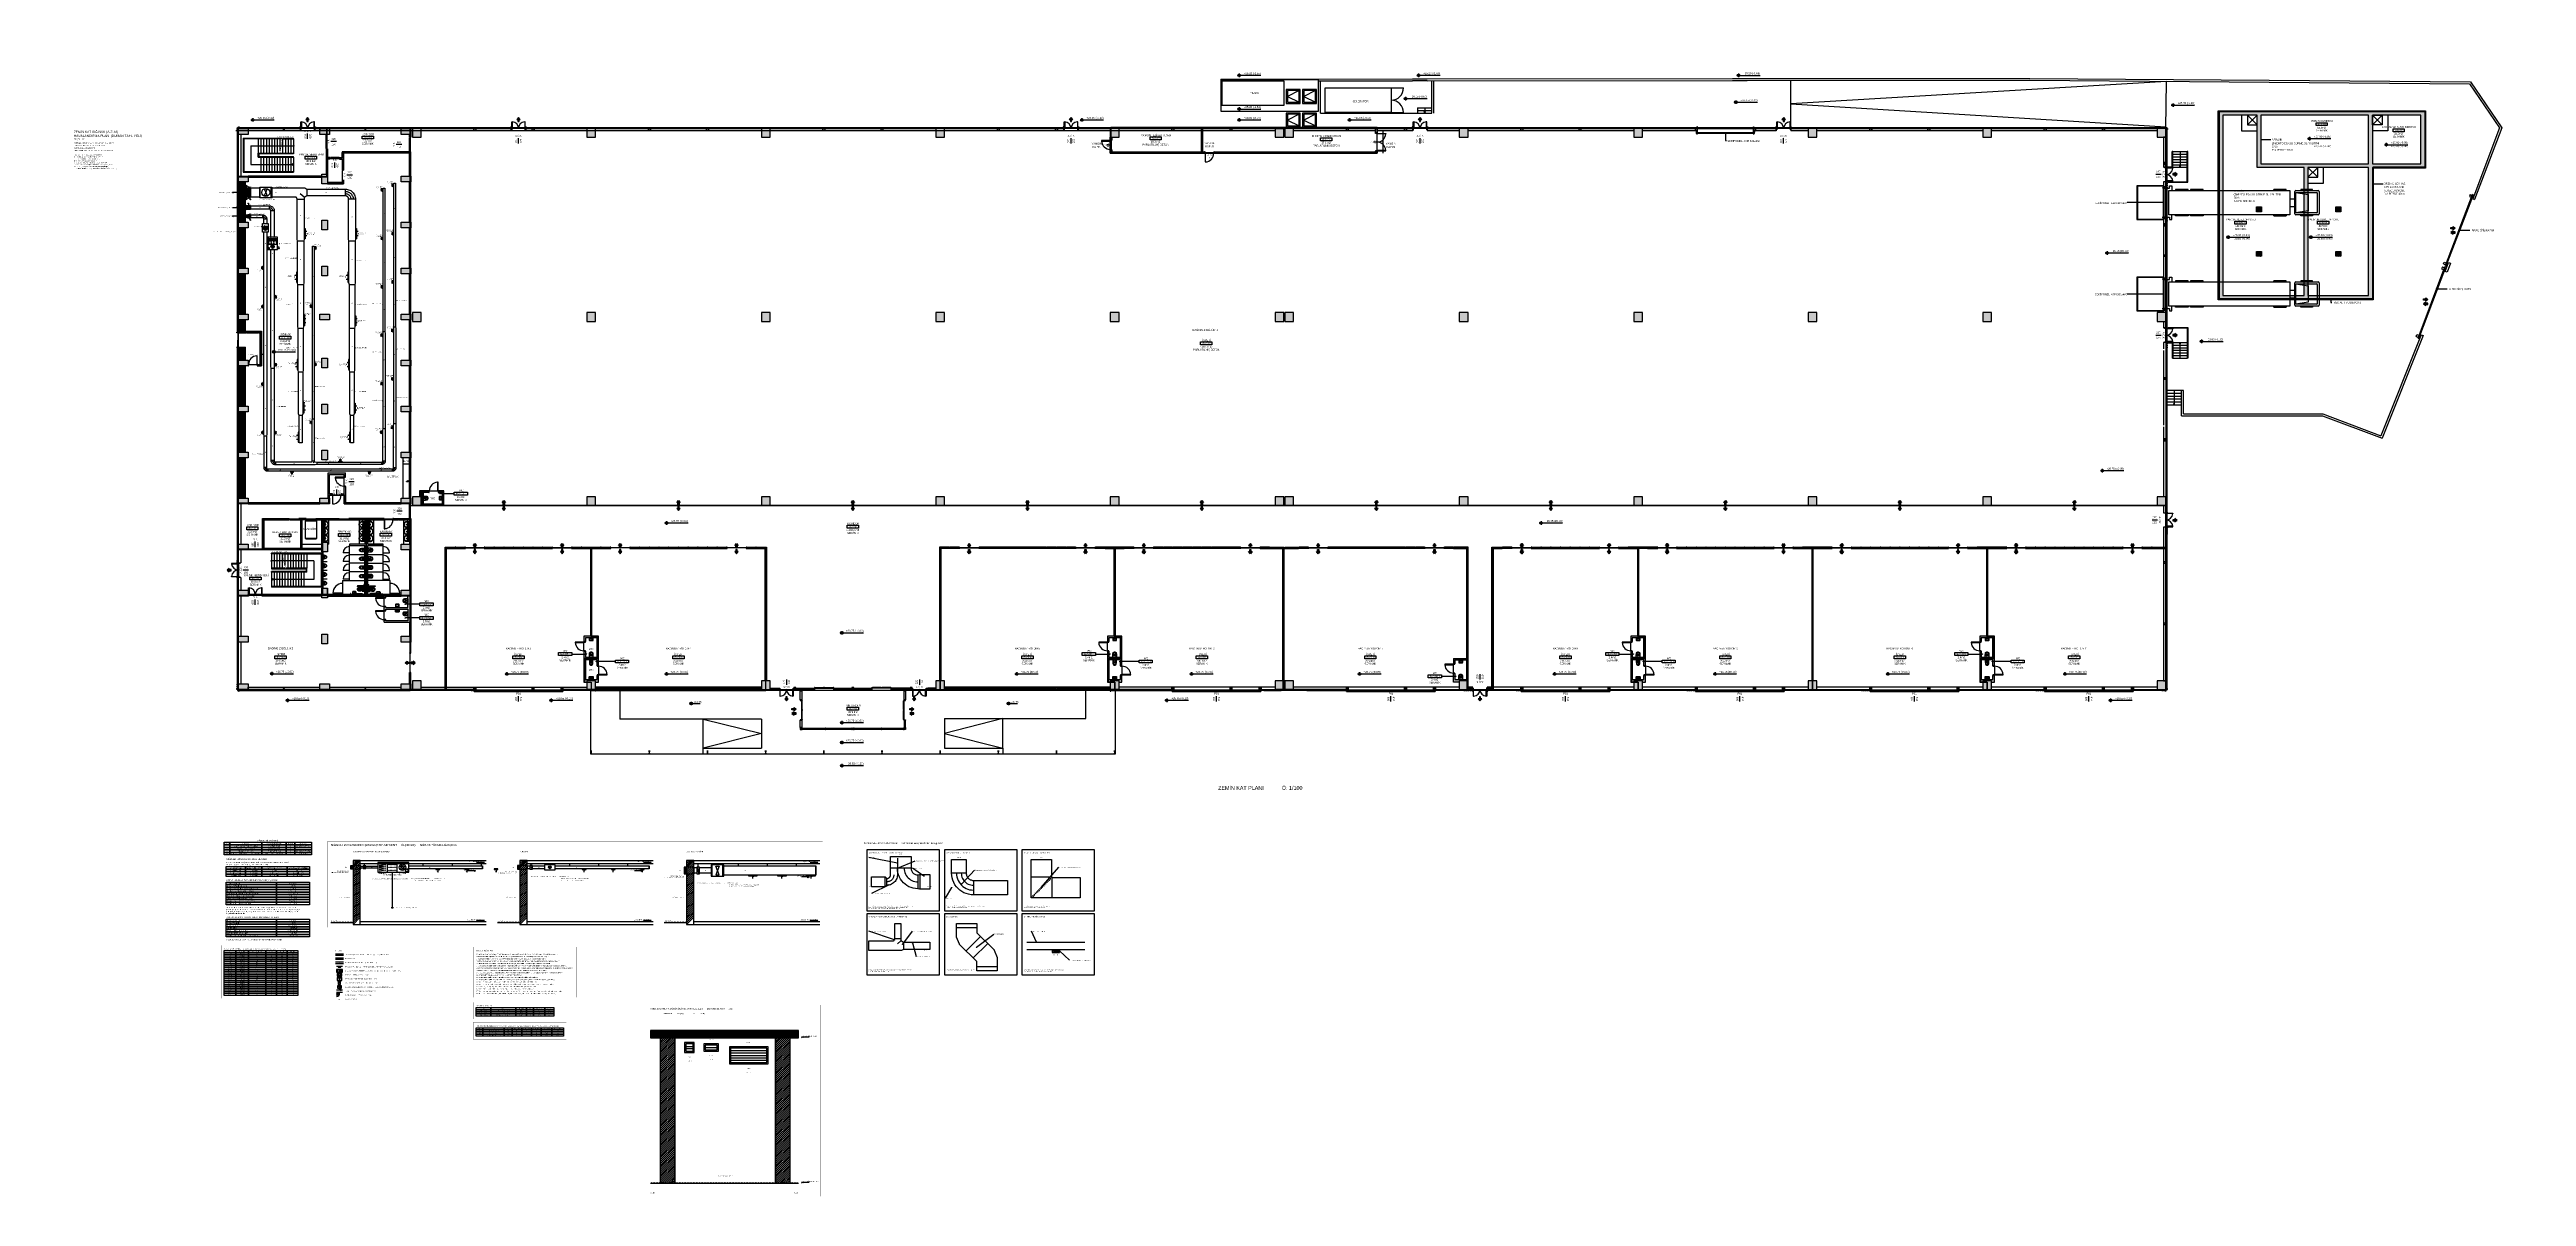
# Model space of a CAD drawing. Header units: centimetres. Extents: x -277999 to 283551, y -705288 to -693449.
# Drawn here: x 257999 to 283551, y -705288 to -693449 of the extents above.
import ezdxf
from ezdxf.enums import TextEntityAlignment as Align

# ---------------------------------------------------------------- set-up
doc = ezdxf.new("R2010")
doc.units = ezdxf.units.CM
for name, color, linetype in [('A-ANNO-TEXT', 50, 'Continuous'), ('A-DOOR', 193, 'Continuous'), ('A-FLOR-FIXT', 146, 'Continuous'), ('MKDU0', 8, 'Continuous'), ('ROTAS-HAV-BASLIK', 7, 'Continuous'), ('ROTAS-HAV-CERCEVE', 7, 'Continuous'), ('ROTAS-HAV-CIHAZ', 6, 'Continuous'), ('ROTAS-HAV-DUMAN', 1, 'Continuous'), ('ROTAS-HAV-EGZOZ', 4, 'Continuous'), ('ROTAS-HAV-GECIS', 2, 'Continuous'), ('ROTAS-HAV-KOT', 7, 'Continuous'), ('ROTAS-HAV-LEJANT', 7, 'Continuous'), ('ROTAS-HAV-MENFEZ', 7, 'Continuous'), ('ROTAS-HAV-NOT', 7, 'Continuous'), ('ROTAS-HAV-OK', 7, 'Continuous'), ('ROTAS-HAV-SEMA', 7, 'Continuous'), ('ROTAS-HAV-TAZE-HAVA', 3, 'Continuous'), ('ROTAS-HAV-YAZI', 7, 'Continuous'), ('ROTAS-HESAP-CERCEVE', 1, 'Continuous'), ('ROTAS-HESAP-CIZGI', 1, 'Continuous'), ('ROTAS-HESAP-YAZI', 7, 'Continuous')]:
    doc.layers.add(name, color=color, linetype=linetype)
doc.styles.add('ROTAS', font='arial.ttf')

msp = doc.modelspace()

# ---------------------------------------------------------------- hatches: boundary and pattern name
at = {"layer": 'MKDU0'}
h = msp.add_hatch(color=8, dxfattribs=at)
h.dxf.hatch_style = 1
h.paths.add_polyline_path([(270271, -693702), (270268, -693702), (270266, -693703), (270264, -693704), (270262, -693706), (270260, -693708), (270259, -693710), (270258, -693712), (270258, -693715), (270271, -693715), (270271, -693702)])
h.paths.add_polyline_path([(270284, -693715), (270271, -693715), (270271, -693728), (270273, -693728), (270276, -693727), (270278, -693726), (270280, -693724), (270282, -693722), (270283, -693720), (270283, -693717), (270284, -693715)])
h = msp.add_hatch(color=8, dxfattribs=at)
h.dxf.hatch_style = 1
h.paths.add_polyline_path([(272122, -693702), (272119, -693702), (272117, -693703), (272115, -693704), (272113, -693706), (272111, -693708), (272110, -693710), (272109, -693712), (272109, -693715), (272122, -693715), (272122, -693702)])
h.paths.add_polyline_path([(272135, -693715), (272122, -693715), (272122, -693728), (272124, -693728), (272127, -693727), (272129, -693726), (272131, -693724), (272133, -693722), (272134, -693720), (272135, -693717), (272135, -693715)])
h = msp.add_hatch(color=8, dxfattribs=at)
h.dxf.hatch_style = 1
h.paths.add_polyline_path([(275422, -693703), (275419, -693703), (275417, -693704), (275415, -693705), (275413, -693707), (275411, -693709), (275410, -693711), (275409, -693713), (275409, -693716), (275422, -693716), (275422, -693703)])
h.paths.add_polyline_path([(275435, -693716), (275422, -693716), (275422, -693729), (275424, -693729), (275427, -693728), (275429, -693727), (275431, -693725), (275433, -693723), (275434, -693721), (275435, -693718), (275435, -693716)])
h = msp.add_hatch(color=8, dxfattribs=at)
h.dxf.hatch_style = 1
h.paths.add_polyline_path([(271987, -693943), (271985, -693943), (271982, -693944), (271980, -693945), (271978, -693947), (271977, -693949), (271975, -693951), (271975, -693953), (271974, -693956), (271987, -693956), (271987, -693943)])
h.paths.add_polyline_path([(272000, -693956), (271987, -693956), (271987, -693969), (271990, -693969), (271992, -693968), (271995, -693967), (271997, -693965), (271998, -693963), (271999, -693961), (272000, -693958), (272000, -693956)])
h = msp.add_hatch(color=8, dxfattribs=at)
h.dxf.hatch_style = 1
h.paths.add_polyline_path([(260095, -694163), (260092, -694163), (260090, -694164), (260088, -694165), (260086, -694166), (260084, -694168), (260083, -694171), (260082, -694173), (260082, -694176), (260095, -694176), (260095, -694163)])
h.paths.add_polyline_path([(260108, -694176), (260095, -694176), (260095, -694189), (260097, -694188), (260100, -694188), (260102, -694186), (260104, -694185), (260106, -694183), (260107, -694181), (260107, -694178), (260108, -694176)])
h = msp.add_hatch(color=8, dxfattribs=at)
h.dxf.hatch_style = 1
h.paths.add_polyline_path([(260662, -694151), (260644, -694172), (260655, -694172), (260655, -694193), (260668, -694193), (260668, -694172), (260679, -694172), (260662, -694151)])
h = msp.add_hatch(color=8, dxfattribs=at)
h.dxf.hatch_style = 1
h.paths.add_polyline_path([(262837, -694151), (262819, -694172), (262830, -694172), (262830, -694193), (262843, -694193), (262843, -694172), (262854, -694172), (262837, -694151)])
h = msp.add_hatch(color=8, dxfattribs=at)
h.dxf.hatch_style = 1
h.paths.add_polyline_path([(268537, -694151), (268519, -694172), (268530, -694172), (268530, -694193), (268543, -694193), (268543, -694172), (268554, -694172), (268537, -694151)])
h = msp.add_hatch(color=8, dxfattribs=at)
h.dxf.hatch_style = 1
h.paths.add_polyline_path([(268649, -694163), (268647, -694163), (268644, -694164), (268642, -694165), (268640, -694166), (268638, -694168), (268637, -694171), (268636, -694173), (268636, -694176), (268649, -694176), (268649, -694163)])
h.paths.add_polyline_path([(268662, -694176), (268649, -694176), (268649, -694189), (268652, -694188), (268654, -694188), (268656, -694186), (268658, -694185), (268660, -694183), (268661, -694181), (268662, -694178), (268662, -694176)])
h = msp.add_hatch(color=8, dxfattribs=at)
h.dxf.hatch_style = 1
h.paths.add_polyline_path([(270271, -694051), (270268, -694052), (270266, -694052), (270264, -694054), (270262, -694055), (270260, -694057), (270259, -694059), (270258, -694062), (270258, -694064), (270271, -694064), (270271, -694051)])
h.paths.add_polyline_path([(270284, -694064), (270271, -694064), (270271, -694077), (270273, -694077), (270276, -694076), (270278, -694075), (270280, -694074), (270282, -694072), (270283, -694069), (270283, -694067), (270284, -694064)])
h = msp.add_hatch(color=8, dxfattribs=at)
h.dxf.hatch_style = 1
h.paths.add_polyline_path([(270271, -694163), (270268, -694163), (270266, -694164), (270264, -694165), (270262, -694166), (270260, -694168), (270259, -694171), (270258, -694173), (270258, -694176), (270271, -694176), (270271, -694163)])
h.paths.add_polyline_path([(270284, -694176), (270271, -694176), (270271, -694189), (270273, -694188), (270276, -694188), (270278, -694186), (270280, -694185), (270282, -694183), (270283, -694181), (270283, -694178), (270284, -694176)])
h = msp.add_hatch(color=8, dxfattribs=at)
h.dxf.hatch_style = 1
h.paths.add_polyline_path([(271409, -694163), (271407, -694163), (271404, -694164), (271402, -694165), (271400, -694166), (271399, -694168), (271397, -694171), (271397, -694173), (271396, -694176), (271409, -694176), (271409, -694163)])
h.paths.add_polyline_path([(271422, -694176), (271409, -694176), (271409, -694189), (271412, -694188), (271414, -694188), (271417, -694186), (271419, -694185), (271420, -694183), (271421, -694181), (271422, -694178), (271422, -694176)])
h = msp.add_hatch(color=8, dxfattribs=at)
h.dxf.hatch_style = 1
h.paths.add_polyline_path([(272137, -694151), (272119, -694172), (272130, -694172), (272130, -694193), (272143, -694193), (272143, -694172), (272154, -694172), (272137, -694151)])
h = msp.add_hatch(color=8, dxfattribs=at)
h.dxf.hatch_style = 1
h.paths.add_polyline_path([(275395, -693980), (275392, -693980), (275390, -693981), (275388, -693982), (275386, -693983), (275384, -693985), (275383, -693988), (275382, -693990), (275382, -693993), (275395, -693993), (275395, -693980)])
h.paths.add_polyline_path([(275408, -693993), (275395, -693993), (275395, -694006), (275398, -694005), (275400, -694005), (275402, -694003), (275404, -694002), (275406, -694000), (275407, -693998), (275408, -693995), (275408, -693993)])
h = msp.add_hatch(color=8, dxfattribs=at)
h.dxf.hatch_style = 1
h.paths.add_polyline_path([(275889, -694151), (275871, -694172), (275882, -694172), (275882, -694193), (275896, -694193), (275896, -694172), (275907, -694172), (275889, -694151)])
h = msp.add_hatch(color=8, dxfattribs=at)
h.dxf.hatch_style = 1
h.paths.add_polyline_path([(279905, -694010), (279902, -694010), (279900, -694011), (279897, -694012), (279895, -694014), (279894, -694016), (279893, -694018), (279892, -694021), (279892, -694023), (279905, -694023), (279905, -694010)])
h.paths.add_polyline_path([(279918, -694023), (279905, -694023), (279905, -694036), (279907, -694036), (279910, -694035), (279912, -694034), (279914, -694032), (279915, -694030), (279917, -694028), (279917, -694026), (279918, -694023)])
h = msp.add_hatch(dxfattribs=at)
h.set_pattern_fill('HONEY', scale=0.4)
h.paths.add_polyline_path([(280371, -696034), (280371, -694082), (282508, -694082), (282508, -694674), (281968, -694674), (281968, -696034), (280371, -696034)])
h.paths.add_polyline_path([(280376, -696029), (280376, -694087), (282503, -694087), (282503, -694669), (281963, -694669), (281963, -696029), (280376, -696029)])
h = msp.add_hatch(dxfattribs=at)
h.set_pattern_fill('ANSI33')
h.paths.add_polyline_path([(280377, -696028), (280377, -694088), (282502, -694088), (282502, -694668), (281962, -694668), (281962, -696028), (280377, -696028)])
h.paths.add_polyline_path([(281297, -695988), (281922, -695988), (281922, -694668), (281297, -694668), (281297, -695988)])
h.paths.add_polyline_path([(281962, -694628), (282462, -694628), (282462, -694128), (281962, -694128), (281962, -694628)])
h.paths.add_polyline_path([(280417, -694128), (280417, -695988), (281257, -695988), (281257, -694668), (280772, -694668), (280772, -694128), (280417, -694128)])
h.paths.add_polyline_path([(280812, -694628), (281922, -694628), (281922, -694128), (280812, -694128), (280812, -694628)])
h = msp.add_hatch(dxfattribs=at)
h.set_pattern_fill('ANSI33')
h.paths.add_polyline_path([(260867, -698635), (260807, -698635), (260807, -698535), (260867, -698535), (260867, -698635)])
h.paths.add_polyline_path([(259947, -698615), (259947, -698555), (260047, -698555), (260047, -698615), (259947, -698615)])
h.paths.add_polyline_path([(261627, -698615), (261627, -698555), (261727, -698555), (261727, -698615), (261627, -698615)])
h.paths.add_polyline_path([(260867, -699585), (260807, -699585), (260807, -699485), (260867, -699485), (260867, -699585)])
h.paths.add_polyline_path([(260867, -699110), (260807, -699110), (260807, -699010), (260867, -699010), (260867, -699110)])
h.paths.add_polyline_path([(260867, -697685), (260807, -697685), (260807, -697585), (260867, -697585), (260867, -697685)])
h.paths.add_polyline_path([(260867, -697210), (260807, -697210), (260807, -697110), (260867, -697110), (260867, -697210)])
h.paths.add_polyline_path([(260867, -696735), (260807, -696735), (260807, -696635), (260867, -696635), (260867, -696735)])
h.paths.add_polyline_path([(260867, -695785), (260807, -695785), (260807, -695685), (260867, -695685), (260867, -695785)])
h.paths.add_polyline_path([(260867, -695310), (260807, -695310), (260807, -695210), (260867, -695210), (260867, -695310)])
h.paths.add_polyline_path([(260867, -694835), (260807, -694835), (260807, -694735), (260867, -694735), (260867, -694835)])
h.paths.add_polyline_path([(259947, -700055), (259947, -699995), (260047, -699995), (260047, -700055), (259947, -700055)])
h.paths.add_polyline_path([(260787, -700055), (260787, -699995), (260887, -699995), (260887, -700055), (260787, -700055)])
h.paths.add_polyline_path([(261627, -700055), (261627, -699995), (261727, -699995), (261727, -700055), (261627, -700055)])
h.paths.add_polyline_path([(259947, -699565), (259947, -699505), (260047, -699505), (260047, -699565), (259947, -699565)])
h.paths.add_polyline_path([(261627, -699565), (261627, -699505), (261727, -699505), (261727, -699565), (261627, -699565)])
h.paths.add_polyline_path([(259947, -699090), (259947, -699030), (260047, -699030), (260047, -699090), (259947, -699090)])
h.paths.add_polyline_path([(261627, -699090), (261627, -699030), (261727, -699030), (261727, -699090), (261627, -699090)])
h.paths.add_polyline_path([(259947, -698140), (259947, -698080), (260047, -698080), (260047, -698140), (259947, -698140)])
h.paths.add_polyline_path([(260787, -698140), (260787, -698080), (260887, -698080), (260887, -698140), (260787, -698140)])
h.paths.add_polyline_path([(261627, -698140), (261627, -698080), (261727, -698080), (261727, -698140), (261627, -698140)])
h.paths.add_polyline_path([(259947, -697665), (259947, -697605), (260047, -697605), (260047, -697665), (259947, -697665)])
h.paths.add_polyline_path([(261627, -697665), (261627, -697605), (261727, -697605), (261727, -697665), (261627, -697665)])
h.paths.add_polyline_path([(259947, -697190), (259947, -697130), (260047, -697130), (260047, -697190), (259947, -697190)])
h.paths.add_polyline_path([(261627, -697190), (261627, -697130), (261727, -697130), (261727, -697190), (261627, -697190)])
h.paths.add_polyline_path([(259947, -696715), (259947, -696655), (260047, -696655), (260047, -696715), (259947, -696715)])
h.paths.add_polyline_path([(261627, -696715), (261627, -696655), (261727, -696655), (261727, -696715), (261627, -696715)])
h.paths.add_polyline_path([(259947, -696240), (259947, -696180), (260047, -696180), (260047, -696240), (259947, -696240)])
h.paths.add_polyline_path([(260787, -696240), (260787, -696180), (260887, -696180), (260887, -696240), (260787, -696240)])
h.paths.add_polyline_path([(261627, -696240), (261627, -696180), (261727, -696180), (261727, -696240), (261627, -696240)])
h.paths.add_polyline_path([(259947, -695765), (259947, -695705), (260047, -695705), (260047, -695765), (259947, -695765)])
h.paths.add_polyline_path([(261627, -695765), (261627, -695705), (261727, -695705), (261727, -695765), (261627, -695765)])
h.paths.add_polyline_path([(259947, -695290), (259947, -695230), (260047, -695230), (260047, -695290), (259947, -695290)])
h.paths.add_polyline_path([(261627, -695290), (261627, -695230), (261727, -695230), (261727, -695290), (261627, -695290)])
h.paths.add_polyline_path([(259947, -694815), (259947, -694755), (260047, -694755), (260047, -694815), (259947, -694815)])
h.paths.add_polyline_path([(261627, -694815), (261627, -694755), (261727, -694755), (261727, -694815), (261627, -694815)])
h.paths.add_polyline_path([(259947, -694325), (259947, -694265), (260047, -694265), (260047, -694325), (259947, -694325)])
h.paths.add_polyline_path([(260787, -694325), (260787, -694265), (260887, -694265), (260887, -694325), (260787, -694325)])
h.paths.add_polyline_path([(261627, -694325), (261627, -694265), (261727, -694265), (261727, -694325), (261627, -694325)])
h = msp.add_hatch(dxfattribs=at)
h.set_pattern_fill('DASH')
h.paths.add_polyline_path([(260867, -694580), (260892, -694580), (260892, -694565), (260867, -694565), (260867, -694475), (260852, -694475), (260852, -694735), (260867, -694735), (260867, -694580)])
h.paths.add_polyline_path([(261032, -694795), (261017, -694795), (261017, -694820), (260867, -694820), (260867, -694835), (261032, -694835), (261032, -694795)])
h = msp.add_hatch(dxfattribs=at)
h.set_pattern_fill('DASH')
h.paths.add_polyline_path([(261727, -694325), (261712, -694325), (261712, -694355), (261727, -694355), (261727, -694325)])
h = msp.add_hatch(dxfattribs=at)
h.set_pattern_fill('ANSI33')
h.paths.add_polyline_path([(272542, -700055), (272632, -700055), (272632, -699965), (272542, -699965), (272542, -700055)])
h.paths.add_polyline_path([(272542, -694355), (272632, -694355), (272632, -694265), (272542, -694265), (272542, -694355)])
h.paths.add_polyline_path([(270742, -700055), (270832, -700055), (270832, -699965), (270742, -699965), (270742, -700055)])
h.paths.add_polyline_path([(267142, -700055), (267232, -700055), (267232, -699965), (267142, -699965), (267142, -700055)])
h.paths.add_polyline_path([(270742, -694355), (270832, -694355), (270832, -694265), (270742, -694265), (270742, -694355)])
h.paths.add_polyline_path([(267142, -694355), (267232, -694355), (267232, -694265), (267142, -694265), (267142, -694355)])
h.paths.add_polyline_path([(272542, -698155), (272632, -698155), (272632, -698065), (272542, -698065), (272542, -698155)])
h.paths.add_polyline_path([(272542, -696255), (272632, -696255), (272632, -696165), (272542, -696165), (272542, -696255)])
h.paths.add_polyline_path([(270742, -698155), (270832, -698155), (270832, -698065), (270742, -698065), (270742, -698155)])
h.paths.add_polyline_path([(267142, -698155), (267232, -698155), (267232, -698065), (267142, -698065), (267142, -698155)])
h.paths.add_polyline_path([(270742, -696255), (270832, -696255), (270832, -696165), (270742, -696165), (270742, -696255)])
h.paths.add_polyline_path([(267142, -696255), (267232, -696255), (267232, -696165), (267142, -696165), (267142, -696255)])
h.paths.add_polyline_path([(277942, -698155), (278032, -698155), (278032, -698065), (277942, -698065), (277942, -698155)])
h.paths.add_polyline_path([(277942, -696255), (278032, -696255), (278032, -696165), (277942, -696165), (277942, -696255)])
h.paths.add_polyline_path([(276142, -698155), (276232, -698155), (276232, -698065), (276142, -698065), (276142, -698155)])
h.paths.add_polyline_path([(276142, -696255), (276232, -696255), (276232, -696165), (276142, -696165), (276142, -696255)])
h.paths.add_polyline_path([(274342, -698155), (274432, -698155), (274432, -698065), (274342, -698065), (274342, -698155)])
h.paths.add_polyline_path([(274342, -696255), (274432, -696255), (274432, -696165), (274342, -696165), (274342, -696255)])
h.paths.add_polyline_path([(270642, -698155), (270732, -698155), (270732, -698065), (270642, -698065), (270642, -698155)])
h.paths.add_polyline_path([(270642, -696255), (270732, -696255), (270732, -696165), (270642, -696165), (270642, -696255)])
h.paths.add_polyline_path([(268942, -698155), (269032, -698155), (269032, -698065), (268942, -698065), (268942, -698155)])
h.paths.add_polyline_path([(268942, -696255), (269032, -696255), (269032, -696165), (268942, -696165), (268942, -696255)])
h.paths.add_polyline_path([(265342, -698155), (265432, -698155), (265432, -698065), (265342, -698065), (265342, -698155)])
h.paths.add_polyline_path([(265342, -696255), (265432, -696255), (265432, -696165), (265342, -696165), (265342, -696255)])
h.paths.add_polyline_path([(263542, -698155), (263632, -698155), (263632, -698065), (263542, -698065), (263542, -698155)])
h.paths.add_polyline_path([(263542, -696255), (263632, -696255), (263632, -696165), (263542, -696165), (263542, -696255)])
h.paths.add_polyline_path([(261742, -698155), (261832, -698155), (261832, -698065), (261742, -698065), (261742, -698155)])
h.paths.add_polyline_path([(261742, -696255), (261832, -696255), (261832, -696165), (261742, -696165), (261742, -696255)])
h.paths.add_polyline_path([(279742, -696255), (279832, -696255), (279832, -696165), (279742, -696165), (279742, -696255)])
h.paths.add_polyline_path([(279742, -698155), (279832, -698155), (279832, -698065), (279742, -698065), (279742, -698155)])
h.paths.add_polyline_path([(279742, -700055), (279832, -700055), (279832, -699965), (279742, -699965), (279742, -700055)])
h.paths.add_polyline_path([(277942, -700055), (278032, -700055), (278032, -699965), (277942, -699965), (277942, -700055)])
h.paths.add_polyline_path([(276142, -700055), (276232, -700055), (276232, -699965), (276142, -699965), (276142, -700055)])
h.paths.add_polyline_path([(274342, -700055), (274432, -700055), (274432, -699965), (274342, -699965), (274342, -700055)])
h.paths.add_polyline_path([(270642, -700055), (270732, -700055), (270732, -699965), (270642, -699965), (270642, -700055)])
h.paths.add_polyline_path([(268942, -700055), (269032, -700055), (269032, -699965), (268942, -699965), (268942, -700055)])
h.paths.add_polyline_path([(265342, -700055), (265432, -700055), (265432, -699965), (265342, -699965), (265342, -700055)])
h.paths.add_polyline_path([(263542, -700055), (263632, -700055), (263632, -699965), (263542, -699965), (263542, -700055)])
h.paths.add_polyline_path([(261742, -700055), (261832, -700055), (261832, -699965), (261742, -699965), (261742, -700055)])
h.paths.add_polyline_path([(279742, -694355), (279832, -694355), (279832, -694265), (279742, -694265), (279742, -694355)])
h.paths.add_polyline_path([(277942, -694355), (278032, -694355), (278032, -694265), (277942, -694265), (277942, -694355)])
h.paths.add_polyline_path([(276142, -694355), (276232, -694355), (276232, -694265), (276142, -694265), (276142, -694355)])
h.paths.add_polyline_path([(274342, -694355), (274432, -694355), (274432, -694265), (274342, -694265), (274342, -694355)])
h.paths.add_polyline_path([(270642, -694355), (270732, -694355), (270732, -694265), (270642, -694265), (270642, -694355)])
h.paths.add_polyline_path([(268942, -694355), (269032, -694355), (269032, -694265), (268942, -694265), (268942, -694355)])
h.paths.add_polyline_path([(265342, -694355), (265432, -694355), (265432, -694265), (265342, -694265), (265342, -694355)])
h.paths.add_polyline_path([(263542, -694355), (263632, -694355), (263632, -694265), (263542, -694265), (263542, -694355)])
h.paths.add_polyline_path([(261742, -694355), (261832, -694355), (261832, -694265), (261742, -694265), (261742, -694355)])
h = msp.add_hatch(dxfattribs=at)
h.set_pattern_fill('DASH', angle=360)
h.paths.add_polyline_path([(269914, -694505), (269894, -694505), (269894, -694265), (269879, -694265), (269879, -694505), (268957, -694505), (268957, -694485), (268942, -694485), (268942, -694520), (269914, -694520), (269914, -694505)])
h = msp.add_hatch(dxfattribs=at)
h.set_pattern_fill('DASH', angle=360)
h.paths.add_polyline_path([(268957, -694355), (268942, -694355), (268942, -694385), (268957, -694385), (268957, -694355)])
h = msp.add_hatch(dxfattribs=at)
h.set_pattern_fill('DASH', angle=360)
h.paths.add_polyline_path([(271694, -694500), (271679, -694500), (271679, -694505), (270014, -694505), (270014, -694520), (271694, -694520), (271694, -694500)])
h.paths.add_polyline_path([(271694, -694265), (271679, -694265), (271679, -694310), (271694, -694310), (271694, -694265)])
h = msp.add_hatch(color=8, dxfattribs=at)
h.dxf.hatch_style = 1
h.paths.add_polyline_path([(281311, -694356), (281308, -694357), (281306, -694357), (281303, -694359), (281301, -694360), (281300, -694362), (281299, -694364), (281298, -694367), (281298, -694369), (281311, -694369), (281311, -694356)])
h.paths.add_polyline_path([(281324, -694369), (281311, -694369), (281311, -694382), (281313, -694382), (281316, -694381), (281318, -694380), (281320, -694379), (281321, -694377), (281323, -694374), (281323, -694372), (281324, -694369)])
h = msp.add_hatch(color=8, dxfattribs=at)
h.dxf.hatch_style = 1
h.paths.add_polyline_path([(282105, -694419), (282102, -694419), (282100, -694420), (282097, -694421), (282095, -694423), (282094, -694425), (282093, -694427), (282092, -694429), (282092, -694432), (282105, -694432), (282105, -694419)])
h.paths.add_polyline_path([(282118, -694432), (282105, -694432), (282105, -694445), (282107, -694445), (282110, -694444), (282112, -694443), (282114, -694441), (282115, -694439), (282117, -694437), (282117, -694434), (282118, -694432)])
h = msp.add_hatch(dxfattribs=at)
h.set_pattern_fill('DASH')
h.paths.add_polyline_path([(261677, -694505), (261017, -694505), (261017, -694565), (260992, -694565), (260992, -694580), (261017, -694580), (261017, -694695), (261032, -694695), (261032, -694520), (261677, -694520), (261677, -694505)])
h.paths.add_polyline_path([(261727, -694505), (261712, -694505), (261677, -694505), (261677, -694520), (261712, -694520), (261712, -694755), (261727, -694755), (261727, -694505)])
h = msp.add_hatch(color=8, dxfattribs=at)
h.dxf.hatch_style = 1
h.paths.add_polyline_path([(279946, -694737), (279925, -694719), (279925, -694730), (279904, -694730), (279904, -694744), (279925, -694744), (279925, -694755), (279946, -694737)])
h = msp.add_hatch(dxfattribs=at)
h.set_pattern_fill('ANSI31', scale=2)
h.paths.add_polyline_path([(260022, -694815), (259947, -694815), (259947, -695230), (260022, -695230), (260022, -694815)])
h = msp.add_hatch(dxfattribs=at)
h.set_pattern_fill('DASH')
h.paths.add_polyline_path([(260807, -694755), (260047, -694755), (260047, -694770), (260807, -694770), (260807, -694755)])
h = msp.add_hatch(dxfattribs=at)
h.set_pattern_fill('DASH')
h.paths.add_polyline_path([(261727, -694815), (261712, -694815), (261712, -695230), (261727, -695230), (261727, -694815)])
h = msp.add_hatch(dxfattribs=at)
h.set_pattern_fill('ANSI33')
h.paths.add_polyline_path([(280767, -695123), (280817, -695123), (280817, -695073), (280767, -695073), (280767, -695123)])
h = msp.add_hatch(dxfattribs=at)
h.set_pattern_fill('ANSI33')
h.paths.add_polyline_path([(281585, -695123), (281635, -695123), (281635, -695073), (281585, -695073), (281585, -695123)])
h = msp.add_hatch(dxfattribs=at)
h.set_pattern_fill('ANSI31', scale=2)
h.paths.add_polyline_path([(260022, -695290), (259947, -695290), (259947, -695705), (260022, -695705), (260022, -695290)])
h = msp.add_hatch(dxfattribs=at)
h.set_pattern_fill('DASH')
h.paths.add_polyline_path([(261727, -695290), (261712, -695290), (261712, -695705), (261727, -695705), (261727, -695290)])
h = msp.add_hatch(color=8, dxfattribs=at)
h.dxf.hatch_style = 1
h.paths.add_polyline_path([(280473, -695373), (280471, -695373), (280468, -695374), (280466, -695375), (280464, -695377), (280462, -695379), (280461, -695381), (280460, -695383), (280460, -695386), (280473, -695386), (280473, -695373)])
h.paths.add_polyline_path([(280486, -695386), (280473, -695386), (280473, -695399), (280476, -695399), (280478, -695398), (280480, -695397), (280482, -695395), (280484, -695393), (280485, -695391), (280486, -695389), (280486, -695386)])
h = msp.add_hatch(color=8, dxfattribs=at)
h.dxf.hatch_style = 1
h.paths.add_polyline_path([(281326, -695373), (281323, -695373), (281321, -695374), (281319, -695375), (281317, -695377), (281315, -695379), (281314, -695381), (281313, -695383), (281313, -695386), (281326, -695386), (281326, -695373)])
h.paths.add_polyline_path([(281339, -695386), (281326, -695386), (281326, -695399), (281328, -695399), (281331, -695398), (281333, -695397), (281335, -695395), (281337, -695393), (281338, -695391), (281339, -695389), (281339, -695386)])
h = msp.add_hatch(color=8, dxfattribs=at)
h.dxf.hatch_style = 1
h.paths.add_polyline_path([(282814, -695293), (282793, -695311), (282793, -695300), (282772, -695300), (282772, -695286), (282793, -695286), (282793, -695275), (282814, -695293)])
h = msp.add_hatch(color=8, dxfattribs=at)
h.dxf.hatch_style = 1
h.paths.add_polyline_path([(282772, -695338), (282793, -695356), (282793, -695345), (282814, -695345), (282814, -695332), (282793, -695332), (282793, -695321), (282772, -695338)])
h = msp.add_hatch(dxfattribs=at)
h.set_pattern_fill('ANSI31', scale=2)
h.paths.add_polyline_path([(260022, -695765), (259947, -695765), (259947, -696180), (260022, -696180), (260022, -695765)])
h = msp.add_hatch(dxfattribs=at)
h.set_pattern_fill('DASH')
h.paths.add_polyline_path([(261727, -695765), (261712, -695765), (261712, -696180), (261727, -696180), (261727, -695765)])
h = msp.add_hatch(color=8, dxfattribs=at)
h.dxf.hatch_style = 1
h.paths.add_polyline_path([(279224, -695536), (279221, -695536), (279219, -695537), (279216, -695538), (279214, -695540), (279213, -695542), (279212, -695544), (279211, -695546), (279211, -695549), (279224, -695549), (279224, -695536)])
h.paths.add_polyline_path([(279237, -695549), (279224, -695549), (279224, -695562), (279226, -695562), (279229, -695561), (279231, -695560), (279233, -695558), (279234, -695556), (279236, -695554), (279236, -695551), (279237, -695549)])
h = msp.add_hatch(dxfattribs=at)
h.set_pattern_fill('ANSI33')
h.paths.add_polyline_path([(280767, -695583), (280817, -695583), (280817, -695533), (280767, -695533), (280767, -695583)])
h = msp.add_hatch(dxfattribs=at)
h.set_pattern_fill('ANSI33')
h.paths.add_polyline_path([(281585, -695583), (281635, -695583), (281635, -695533), (281585, -695533), (281585, -695583)])
h = msp.add_hatch(color=8, dxfattribs=at)
h.dxf.hatch_style = 1
h.paths.add_polyline_path([(282533, -696030), (282512, -696047), (282512, -696036), (282490, -696036), (282490, -696023), (282512, -696023), (282512, -696012), (282533, -696030)])
h = msp.add_hatch(dxfattribs=at)
h.set_pattern_fill('ANSI31', scale=2)
h.paths.add_polyline_path([(259947, -696373), (260022, -696373), (260022, -696240), (259947, -696240), (259947, -696373)])
h.paths.add_polyline_path([(260022, -696523), (259947, -696523), (259947, -696655), (260022, -696655), (260022, -696523)])
h = msp.add_hatch(dxfattribs=at)
h.set_pattern_fill('DASH')
h.paths.add_polyline_path([(261727, -696240), (261712, -696240), (261712, -696655), (261727, -696655), (261727, -696240)])
h = msp.add_hatch(color=8, dxfattribs=at)
h.dxf.hatch_style = 1
h.paths.add_polyline_path([(282490, -696075), (282512, -696093), (282512, -696082), (282533, -696082), (282533, -696068), (282512, -696068), (282512, -696057), (282490, -696075)])
h = msp.add_hatch(dxfattribs=at)
h.set_pattern_fill('DASH')
h.paths.add_polyline_path([(260187, -696358), (260022, -696358), (260022, -696373), (260172, -696373), (260172, -696685), (260187, -696685), (260187, -696358)])
h.paths.add_polyline_path([(260187, -696685), (260172, -696685), (260172, -696700), (260147, -696700), (260147, -696715), (260187, -696715), (260187, -696685)])
h = msp.add_hatch(color=8, dxfattribs=at)
h.dxf.hatch_style = 1
h.paths.add_polyline_path([(279946, -696398), (279925, -696380), (279925, -696391), (279904, -696391), (279904, -696405), (279925, -696405), (279925, -696416), (279946, -696398)])
h = msp.add_hatch(color=8, dxfattribs=at)
h.dxf.hatch_style = 1
h.paths.add_polyline_path([(280199, -696449), (280196, -696449), (280194, -696450), (280192, -696451), (280190, -696453), (280188, -696455), (280187, -696457), (280186, -696459), (280186, -696462), (280199, -696462), (280199, -696449)])
h.paths.add_polyline_path([(280212, -696462), (280199, -696462), (280199, -696475), (280202, -696475), (280204, -696474), (280206, -696473), (280208, -696471), (280210, -696469), (280211, -696467), (280212, -696464), (280212, -696462)])
h = msp.add_hatch(dxfattribs=at)
h.set_pattern_fill('ANSI31', scale=2)
h.paths.add_polyline_path([(260022, -696715), (259947, -696715), (259947, -697130), (260022, -697130), (260022, -696715)])
h = msp.add_hatch(color=8, dxfattribs=at)
h.dxf.hatch_style = 1
h.paths.add_polyline_path([(260314, -696557), (260312, -696557), (260309, -696558), (260307, -696559), (260305, -696561), (260304, -696563), (260302, -696565), (260302, -696567), (260301, -696570), (260314, -696570), (260314, -696557)])
h.paths.add_polyline_path([(260327, -696570), (260314, -696570), (260314, -696583), (260317, -696583), (260319, -696582), (260322, -696581), (260324, -696579), (260325, -696577), (260326, -696575), (260327, -696573), (260327, -696570)])
h = msp.add_hatch(dxfattribs=at)
h.set_pattern_fill('DASH')
h.paths.add_polyline_path([(261727, -696715), (261712, -696715), (261712, -697130), (261727, -697130), (261727, -696715)])
h = msp.add_hatch(dxfattribs=at)
h.set_pattern_fill('ANSI31', scale=2)
h.paths.add_polyline_path([(260022, -697190), (259947, -697190), (259947, -697605), (260022, -697605), (260022, -697190)])
h = msp.add_hatch(dxfattribs=at)
h.set_pattern_fill('DASH')
h.paths.add_polyline_path([(261727, -697190), (261712, -697190), (261712, -697605), (261727, -697605), (261727, -697190)])
h = msp.add_hatch(dxfattribs=at)
h.set_pattern_fill('ANSI31', scale=2)
h.paths.add_polyline_path([(260022, -697665), (259947, -697665), (259947, -698080), (260022, -698080), (260022, -697665)])
h = msp.add_hatch(dxfattribs=at)
h.set_pattern_fill('DASH')
h.paths.add_polyline_path([(261727, -697665), (261712, -697665), (261712, -698080), (261727, -698080), (261727, -697665)])
h = msp.add_hatch(color=8, dxfattribs=at)
h.dxf.hatch_style = 1
h.paths.add_polyline_path([(279175, -697783), (279173, -697784), (279170, -697784), (279168, -697786), (279166, -697787), (279165, -697789), (279163, -697791), (279163, -697794), (279162, -697796), (279175, -697796), (279175, -697783)])
h.paths.add_polyline_path([(279188, -697796), (279175, -697796), (279175, -697809), (279178, -697809), (279180, -697808), (279183, -697807), (279185, -697806), (279186, -697804), (279187, -697801), (279188, -697799), (279188, -697796)])
h = msp.add_hatch(dxfattribs=at)
h.set_pattern_fill('DASH')
h.paths.add_polyline_path([(261052, -697960), (261037, -697960), (261037, -698035), (261012, -698035), (261012, -698050), (261037, -698050), (261037, -698140), (261627, -698140), (261627, -698125), (261052, -698125), (261052, -697960)])
h.paths.add_polyline_path([(261052, -697820), (260872, -697820), (260872, -698080), (260887, -698080), (260887, -698050), (260912, -698050), (260912, -698035), (260887, -698035), (260887, -697835), (261037, -697835), (261037, -697860), (261052, -697860), (261052, -697820)])
h = msp.add_hatch(dxfattribs=at)
h.set_pattern_fill('DASH')
h.paths.add_polyline_path([(261912, -698005), (261817, -698005), (261817, -698065), (261832, -698065), (261832, -698110), (261852, -698110), (261852, -698020), (261912, -698020), (261912, -698005)])
h = msp.add_hatch(dxfattribs=at)
h.set_pattern_fill('DASH')
h.paths.add_polyline_path([(262067, -698005), (262012, -698005), (262012, -698020), (262052, -698020), (262052, -698034), (262067, -698034), (262067, -698005)])
h = msp.add_hatch(color=8, dxfattribs=at)
h.dxf.hatch_style = 1
h.paths.add_polyline_path([(262021, -698034), (262021, -698033), (262022, -698032), (262022, -698032), (262023, -698031), (262024, -698032), (262025, -698032), (262026, -698033), (262026, -698034), (262026, -698035), (262025, -698036), (262024, -698036), (262023, -698036), (262022, -698036), (262022, -698036), (262021, -698035), (262021, -698034)])
h = msp.add_hatch(dxfattribs=at)
h.set_pattern_fill('DASH')
h.paths.add_polyline_path([(262067, -698034), (262052, -698034), (262052, -698110), (262067, -698110), (262067, -698034)])
h = msp.add_hatch(dxfattribs=at)
h.set_pattern_fill('DASH')
h.paths.add_polyline_path([(260787, -698125), (260047, -698125), (260047, -698140), (260787, -698140), (260787, -698125)])
h = msp.add_hatch(dxfattribs=at)
h.set_pattern_fill('DASH')
h.paths.add_polyline_path([(260607, -698305), (260647, -698305), (260647, -698290), (260572, -698290), (260572, -698305), (260592, -698305), (260592, -698600), (260212, -698600), (260212, -698305), (260472, -698305), (260472, -698290), (260197, -698290), (260197, -698615), (260807, -698615), (260807, -698600), (260607, -698600), (260607, -698305)])
h = msp.add_hatch(dxfattribs=at)
h.set_pattern_fill('DASH')
h.paths.add_polyline_path([(260822, -698305), (260987, -698305), (260987, -698290), (260747, -698290), (260747, -698305), (260807, -698305), (260807, -698535), (260822, -698535), (260822, -698305)])
h = msp.add_hatch(dxfattribs=at)
h.set_pattern_fill('DASH')
h.paths.add_polyline_path([(261282, -698570), (261442, -698570), (261442, -698555), (261282, -698555), (261282, -698305), (261447, -698305), (261447, -698290), (261087, -698290), (261087, -698305), (261252, -698305), (261252, -698555), (261092, -698555), (261092, -698570), (261252, -698570), (261252, -699075), (261282, -699075), (261282, -698570)])
h = msp.add_hatch(dxfattribs=at)
h.set_pattern_fill('DASH')
h.paths.add_polyline_path([(261727, -698290), (261547, -698290), (261547, -698305), (261712, -698305), (261712, -698555), (261727, -698555), (261727, -698290)])
h = msp.add_hatch(dxfattribs=at)
h.set_pattern_fill('DASH')
h.paths.add_polyline_path([(261852, -698110), (261832, -698110), (261832, -698155), (262067, -698155), (262067, -698110), (262052, -698110), (262052, -698140), (261852, -698140), (261852, -698110)])
h = msp.add_hatch(color=8, dxfattribs=at)
h.dxf.hatch_style = 1
h.paths.add_polyline_path([(262687, -698103), (262704, -698124), (262693, -698124), (262693, -698145), (262680, -698145), (262680, -698124), (262669, -698124), (262687, -698103)])
h = msp.add_hatch(color=8, dxfattribs=at)
h.dxf.hatch_style = 1
h.paths.add_polyline_path([(262687, -698208), (262704, -698187), (262693, -698187), (262693, -698165), (262680, -698165), (262680, -698187), (262669, -698187), (262687, -698208)])
h = msp.add_hatch(color=8, dxfattribs=at)
h.dxf.hatch_style = 1
h.paths.add_polyline_path([(264487, -698103), (264504, -698124), (264493, -698124), (264493, -698145), (264480, -698145), (264480, -698124), (264469, -698124), (264487, -698103)])
h = msp.add_hatch(color=8, dxfattribs=at)
h.dxf.hatch_style = 1
h.paths.add_polyline_path([(264487, -698208), (264504, -698187), (264493, -698187), (264493, -698165), (264480, -698165), (264480, -698187), (264469, -698187), (264487, -698208)])
h = msp.add_hatch(color=8, dxfattribs=at)
h.dxf.hatch_style = 1
h.paths.add_polyline_path([(266287, -698103), (266304, -698124), (266293, -698124), (266293, -698145), (266280, -698145), (266280, -698124), (266269, -698124), (266287, -698103)])
h = msp.add_hatch(color=8, dxfattribs=at)
h.dxf.hatch_style = 1
h.paths.add_polyline_path([(266287, -698208), (266304, -698187), (266293, -698187), (266293, -698165), (266280, -698165), (266280, -698187), (266269, -698187), (266287, -698208)])
h = msp.add_hatch(color=8, dxfattribs=at)
h.dxf.hatch_style = 1
h.paths.add_polyline_path([(268087, -698103), (268104, -698124), (268093, -698124), (268093, -698145), (268080, -698145), (268080, -698124), (268069, -698124), (268087, -698103)])
h = msp.add_hatch(color=8, dxfattribs=at)
h.dxf.hatch_style = 1
h.paths.add_polyline_path([(268087, -698208), (268104, -698187), (268093, -698187), (268093, -698165), (268080, -698165), (268080, -698187), (268069, -698187), (268087, -698208)])
h = msp.add_hatch(color=8, dxfattribs=at)
h.dxf.hatch_style = 1
h.paths.add_polyline_path([(269887, -698103), (269904, -698124), (269893, -698124), (269893, -698145), (269880, -698145), (269880, -698124), (269869, -698124), (269887, -698103)])
h = msp.add_hatch(color=8, dxfattribs=at)
h.dxf.hatch_style = 1
h.paths.add_polyline_path([(269887, -698208), (269904, -698187), (269893, -698187), (269893, -698165), (269880, -698165), (269880, -698187), (269869, -698187), (269887, -698208)])
h = msp.add_hatch(color=8, dxfattribs=at)
h.dxf.hatch_style = 1
h.paths.add_polyline_path([(271687, -698103), (271704, -698124), (271693, -698124), (271693, -698145), (271680, -698145), (271680, -698124), (271669, -698124), (271687, -698103)])
h = msp.add_hatch(color=8, dxfattribs=at)
h.dxf.hatch_style = 1
h.paths.add_polyline_path([(271687, -698208), (271704, -698187), (271693, -698187), (271693, -698165), (271680, -698165), (271680, -698187), (271669, -698187), (271687, -698208)])
h = msp.add_hatch(color=8, dxfattribs=at)
h.dxf.hatch_style = 1
h.paths.add_polyline_path([(273487, -698103), (273504, -698124), (273493, -698124), (273493, -698145), (273480, -698145), (273480, -698124), (273469, -698124), (273487, -698103)])
h = msp.add_hatch(color=8, dxfattribs=at)
h.dxf.hatch_style = 1
h.paths.add_polyline_path([(273487, -698208), (273504, -698187), (273493, -698187), (273493, -698165), (273480, -698165), (273480, -698187), (273469, -698187), (273487, -698208)])
h = msp.add_hatch(color=8, dxfattribs=at)
h.dxf.hatch_style = 1
h.paths.add_polyline_path([(275287, -698103), (275304, -698124), (275293, -698124), (275293, -698145), (275280, -698145), (275280, -698124), (275269, -698124), (275287, -698103)])
h = msp.add_hatch(color=8, dxfattribs=at)
h.dxf.hatch_style = 1
h.paths.add_polyline_path([(275287, -698208), (275304, -698187), (275293, -698187), (275293, -698165), (275280, -698165), (275280, -698187), (275269, -698187), (275287, -698208)])
h = msp.add_hatch(color=8, dxfattribs=at)
h.dxf.hatch_style = 1
h.paths.add_polyline_path([(277087, -698103), (277104, -698124), (277093, -698124), (277093, -698145), (277080, -698145), (277080, -698124), (277069, -698124), (277087, -698103)])
h = msp.add_hatch(color=8, dxfattribs=at)
h.dxf.hatch_style = 1
h.paths.add_polyline_path([(277087, -698208), (277104, -698187), (277093, -698187), (277093, -698165), (277080, -698165), (277080, -698187), (277069, -698187), (277087, -698208)])
h = msp.add_hatch(color=8, dxfattribs=at)
h.dxf.hatch_style = 1
h.paths.add_polyline_path([(278887, -698103), (278904, -698124), (278893, -698124), (278893, -698145), (278880, -698145), (278880, -698124), (278869, -698124), (278887, -698103)])
h = msp.add_hatch(color=8, dxfattribs=at)
h.dxf.hatch_style = 1
h.paths.add_polyline_path([(278887, -698208), (278904, -698187), (278893, -698187), (278893, -698165), (278880, -698165), (278880, -698187), (278869, -698187), (278887, -698208)])
h = msp.add_hatch(color=8, dxfattribs=at)
h.dxf.hatch_style = 1
h.paths.add_polyline_path([(279946, -698309), (279925, -698291), (279925, -698302), (279904, -698302), (279904, -698315), (279925, -698315), (279925, -698326), (279946, -698309)])
h = msp.add_hatch(color=8, dxfattribs=at)
h.dxf.hatch_style = 1
h.paths.add_polyline_path([(262387, -698548), (262404, -698569), (262393, -698569), (262393, -698590), (262380, -698590), (262380, -698569), (262369, -698569), (262387, -698548)])
h = msp.add_hatch(color=8, dxfattribs=at)
h.dxf.hatch_style = 1
h.paths.add_polyline_path([(263287, -698548), (263304, -698569), (263293, -698569), (263293, -698590), (263280, -698590), (263280, -698569), (263269, -698569), (263287, -698548)])
h = msp.add_hatch(color=8, dxfattribs=at)
h.dxf.hatch_style = 1
h.paths.add_polyline_path([(263887, -698548), (263904, -698569), (263893, -698569), (263893, -698590), (263880, -698590), (263880, -698569), (263869, -698569), (263887, -698548)])
h = msp.add_hatch(color=8, dxfattribs=at)
h.dxf.hatch_style = 1
h.paths.add_polyline_path([(264364, -698323), (264362, -698323), (264359, -698324), (264357, -698325), (264355, -698326), (264354, -698328), (264352, -698331), (264352, -698333), (264351, -698336), (264364, -698336), (264364, -698323)])
h.paths.add_polyline_path([(264377, -698336), (264364, -698336), (264364, -698349), (264367, -698348), (264369, -698348), (264372, -698346), (264374, -698345), (264375, -698343), (264376, -698341), (264377, -698338), (264377, -698336)])
h = msp.add_hatch(color=8, dxfattribs=at)
h.dxf.hatch_style = 1
h.paths.add_polyline_path([(265087, -698548), (265104, -698569), (265093, -698569), (265093, -698590), (265080, -698590), (265080, -698569), (265069, -698569), (265087, -698548)])
h = msp.add_hatch(color=8, dxfattribs=at)
h.dxf.hatch_style = 1
h.paths.add_polyline_path([(267487, -698548), (267469, -698569), (267480, -698569), (267480, -698590), (267493, -698590), (267493, -698569), (267504, -698569), (267487, -698548)])
h = msp.add_hatch(color=8, dxfattribs=at)
h.dxf.hatch_style = 1
h.paths.add_polyline_path([(268687, -698548), (268669, -698569), (268680, -698569), (268680, -698590), (268693, -698590), (268693, -698569), (268704, -698569), (268687, -698548)])
h = msp.add_hatch(color=8, dxfattribs=at)
h.dxf.hatch_style = 1
h.paths.add_polyline_path([(269287, -698548), (269269, -698569), (269280, -698569), (269280, -698590), (269293, -698590), (269293, -698569), (269304, -698569), (269287, -698548)])
h = msp.add_hatch(color=8, dxfattribs=at)
h.dxf.hatch_style = 1
h.paths.add_polyline_path([(270387, -698548), (270369, -698569), (270380, -698569), (270380, -698590), (270393, -698590), (270393, -698569), (270404, -698569), (270387, -698548)])
h = msp.add_hatch(color=8, dxfattribs=at)
h.dxf.hatch_style = 1
h.paths.add_polyline_path([(271087, -698548), (271069, -698569), (271080, -698569), (271080, -698590), (271093, -698590), (271093, -698569), (271104, -698569), (271087, -698548)])
h = msp.add_hatch(color=8, dxfattribs=at)
h.dxf.hatch_style = 1
h.paths.add_polyline_path([(272287, -698548), (272269, -698569), (272280, -698569), (272280, -698590), (272293, -698590), (272293, -698569), (272304, -698569), (272287, -698548)])
h = msp.add_hatch(color=8, dxfattribs=at)
h.dxf.hatch_style = 1
h.paths.add_polyline_path([(273187, -698548), (273169, -698569), (273180, -698569), (273180, -698590), (273193, -698590), (273193, -698569), (273204, -698569), (273187, -698548)])
h = msp.add_hatch(color=8, dxfattribs=at)
h.dxf.hatch_style = 1
h.paths.add_polyline_path([(273187, -698548), (273204, -698569), (273193, -698569), (273193, -698590), (273180, -698590), (273180, -698569), (273169, -698569), (273187, -698548)])
h = msp.add_hatch(color=8, dxfattribs=at)
h.dxf.hatch_style = 1
h.paths.add_polyline_path([(273385, -698323), (273383, -698323), (273380, -698324), (273378, -698325), (273376, -698326), (273374, -698328), (273373, -698331), (273373, -698333), (273372, -698336), (273385, -698336), (273385, -698323)])
h.paths.add_polyline_path([(273398, -698336), (273385, -698336), (273385, -698349), (273388, -698348), (273390, -698348), (273392, -698346), (273394, -698345), (273396, -698343), (273397, -698341), (273398, -698338), (273398, -698336)])
h = msp.add_hatch(color=8, dxfattribs=at)
h.dxf.hatch_style = 1
h.paths.add_polyline_path([(274087, -698548), (274104, -698569), (274093, -698569), (274093, -698590), (274080, -698590), (274080, -698569), (274069, -698569), (274087, -698548)])
h = msp.add_hatch(color=8, dxfattribs=at)
h.dxf.hatch_style = 1
h.paths.add_polyline_path([(274687, -698548), (274669, -698569), (274680, -698569), (274680, -698590), (274693, -698590), (274693, -698569), (274704, -698569), (274687, -698548)])
h = msp.add_hatch(color=8, dxfattribs=at)
h.dxf.hatch_style = 1
h.paths.add_polyline_path([(274687, -698548), (274704, -698569), (274693, -698569), (274693, -698590), (274680, -698590), (274680, -698569), (274669, -698569), (274687, -698548)])
h = msp.add_hatch(color=8, dxfattribs=at)
h.dxf.hatch_style = 1
h.paths.add_polyline_path([(275887, -698548), (275904, -698569), (275893, -698569), (275893, -698590), (275880, -698590), (275880, -698569), (275869, -698569), (275887, -698548)])
h = msp.add_hatch(color=8, dxfattribs=at)
h.dxf.hatch_style = 1
h.paths.add_polyline_path([(276487, -698548), (276469, -698569), (276480, -698569), (276480, -698590), (276493, -698590), (276493, -698569), (276504, -698569), (276487, -698548)])
h = msp.add_hatch(color=8, dxfattribs=at)
h.dxf.hatch_style = 1
h.paths.add_polyline_path([(276487, -698548), (276504, -698569), (276493, -698569), (276493, -698590), (276480, -698590), (276480, -698569), (276469, -698569), (276487, -698548)])
h = msp.add_hatch(color=8, dxfattribs=at)
h.dxf.hatch_style = 1
h.paths.add_polyline_path([(277687, -698548), (277704, -698569), (277693, -698569), (277693, -698590), (277680, -698590), (277680, -698569), (277669, -698569), (277687, -698548)])
h = msp.add_hatch(color=8, dxfattribs=at)
h.dxf.hatch_style = 1
h.paths.add_polyline_path([(278287, -698548), (278269, -698569), (278280, -698569), (278280, -698590), (278293, -698590), (278293, -698569), (278304, -698569), (278287, -698548)])
h = msp.add_hatch(color=8, dxfattribs=at)
h.dxf.hatch_style = 1
h.paths.add_polyline_path([(278287, -698548), (278304, -698569), (278293, -698569), (278293, -698590), (278280, -698590), (278280, -698569), (278269, -698569), (278287, -698548)])
h = msp.add_hatch(color=8, dxfattribs=at)
h.dxf.hatch_style = 1
h.paths.add_polyline_path([(279487, -698548), (279504, -698569), (279493, -698569), (279493, -698590), (279480, -698590), (279480, -698569), (279469, -698569), (279487, -698548)])
h = msp.add_hatch(color=8, dxfattribs=at)
h.dxf.hatch_style = 1
h.paths.add_polyline_path([(259832, -698823), (259853, -698841), (259853, -698830), (259874, -698830), (259874, -698816), (259853, -698816), (259853, -698805), (259832, -698823)])
h = msp.add_hatch(dxfattribs=at)
h.set_pattern_fill('DASH')
h.paths.add_polyline_path([(260822, -698635), (260807, -698635), (260807, -699010), (260822, -699010), (260822, -698635)])
h = msp.add_hatch(dxfattribs=at)
h.set_pattern_fill('DASH')
h.paths.add_polyline_path([(261727, -698615), (261712, -698615), (261712, -699030), (261727, -699030), (261727, -698615)])
h = msp.add_hatch(dxfattribs=at)
h.set_pattern_fill('DASH')
h.paths.add_polyline_path([(262184, -698585), (262079, -698585), (262079, -700055), (262094, -700055), (262094, -698600), (262184, -698600), (262184, -698585)])
h = msp.add_hatch(color=8, dxfattribs=at)
h.dxf.hatch_style = 1
h.paths.add_polyline_path([(262387, -698653), (262404, -698632), (262393, -698632), (262393, -698610), (262380, -698610), (262380, -698632), (262369, -698632), (262387, -698653)])
h = msp.add_hatch(color=8, dxfattribs=at)
h.dxf.hatch_style = 1
h.paths.add_polyline_path([(263287, -698653), (263304, -698632), (263293, -698632), (263293, -698610), (263280, -698610), (263280, -698632), (263269, -698632), (263287, -698653)])
h = msp.add_hatch(dxfattribs=at)
h.set_pattern_fill('DASH')
h.paths.add_polyline_path([(263632, -699965), (263632, -699980), (263662, -699980), (263662, -699910), (263647, -699910), (263647, -699950), (263527, -699950), (263527, -699750), (263647, -699750), (263647, -699810), (263662, -699810), (263662, -699505), (263594, -699505), (263594, -698600), (263684, -698600), (263684, -698585), (263489, -698585), (263489, -698600), (263579, -698600), (263579, -699505), (263512, -699505), (263512, -699560), (263527, -699560), (263527, -699520), (263647, -699520), (263647, -699720), (263527, -699720), (263527, -699660), (263512, -699660), (263512, -699980), (263542, -699980), (263542, -699965), (263632, -699965)])
h = msp.add_hatch(color=8, dxfattribs=at)
h.dxf.hatch_style = 1
h.paths.add_polyline_path([(263887, -698653), (263904, -698632), (263893, -698632), (263893, -698610), (263880, -698610), (263880, -698632), (263869, -698632), (263887, -698653)])
h = msp.add_hatch(color=8, dxfattribs=at)
h.dxf.hatch_style = 1
h.paths.add_polyline_path([(265087, -698653), (265104, -698632), (265093, -698632), (265093, -698610), (265080, -698610), (265080, -698632), (265069, -698632), (265087, -698653)])
h = msp.add_hatch(dxfattribs=at)
h.set_pattern_fill('DASH')
h.paths.add_polyline_path([(265289, -698585), (265394, -698585), (265394, -699965), (265379, -699965), (265379, -698600), (265289, -698600), (265289, -698585)])
h = msp.add_hatch(dxfattribs=at)
h.set_pattern_fill('DASH')
h.paths.add_polyline_path([(267284, -698585), (267179, -698585), (267179, -699965), (267194, -699965), (267194, -698600), (267284, -698600), (267284, -698585)])
h = msp.add_hatch(color=8, dxfattribs=at)
h.dxf.hatch_style = 1
h.paths.add_polyline_path([(267487, -698653), (267469, -698632), (267480, -698632), (267480, -698610), (267493, -698610), (267493, -698632), (267504, -698632), (267487, -698653)])
h = msp.add_hatch(color=8, dxfattribs=at)
h.dxf.hatch_style = 1
h.paths.add_polyline_path([(268687, -698653), (268669, -698632), (268680, -698632), (268680, -698610), (268693, -698610), (268693, -698632), (268704, -698632), (268687, -698653)])
h = msp.add_hatch(dxfattribs=at)
h.set_pattern_fill('DASH')
h.paths.add_polyline_path([(269032, -699965), (269032, -699980), (269062, -699980), (269062, -699910), (269047, -699910), (269047, -699950), (268927, -699950), (268927, -699750), (269047, -699750), (269047, -699810), (269062, -699810), (269062, -699505), (268994, -699505), (268994, -698600), (269084, -698600), (269084, -698585), (268889, -698585), (268889, -698600), (268979, -698600), (268979, -699505), (268912, -699505), (268912, -699560), (268927, -699560), (268927, -699520), (269047, -699520), (269047, -699720), (268927, -699720), (268927, -699660), (268912, -699660), (268912, -699980), (268942, -699980), (268942, -699965), (269032, -699965)])
h = msp.add_hatch(color=8, dxfattribs=at)
h.dxf.hatch_style = 1
h.paths.add_polyline_path([(269287, -698653), (269269, -698632), (269280, -698632), (269280, -698610), (269293, -698610), (269293, -698632), (269304, -698632), (269287, -698653)])
h = msp.add_hatch(color=8, dxfattribs=at)
h.dxf.hatch_style = 1
h.paths.add_polyline_path([(270387, -698653), (270369, -698632), (270380, -698632), (270380, -698610), (270393, -698610), (270393, -698632), (270404, -698632), (270387, -698653)])
h = msp.add_hatch(dxfattribs=at)
h.set_pattern_fill('DASH')
h.paths.add_polyline_path([(270732, -698585), (270589, -698585), (270589, -698600), (270717, -698600), (270717, -699965), (270732, -699965), (270732, -698585)])
h = msp.add_hatch(dxfattribs=at)
h.set_pattern_fill('DASH', angle=360)
h.paths.add_polyline_path([(270884, -698585), (270742, -698585), (270742, -698600), (270884, -698600), (270884, -698585)])
h = msp.add_hatch(color=8, dxfattribs=at)
h.dxf.hatch_style = 1
h.paths.add_polyline_path([(271087, -698653), (271069, -698632), (271080, -698632), (271080, -698610), (271093, -698610), (271093, -698632), (271104, -698632), (271087, -698653)])
h = msp.add_hatch(color=8, dxfattribs=at)
h.dxf.hatch_style = 1
h.paths.add_polyline_path([(272287, -698653), (272269, -698632), (272280, -698632), (272280, -698610), (272293, -698610), (272293, -698632), (272304, -698632), (272287, -698653)])
h = msp.add_hatch(dxfattribs=at)
h.set_pattern_fill('DASH')
h.paths.add_polyline_path([(272542, -699965), (272632, -699965), (272632, -698585), (272482, -698585), (272482, -698600), (272617, -698600), (272617, -699735), (272482, -699735), (272482, -699790), (272497, -699790), (272497, -699750), (272617, -699750), (272617, -699950), (272497, -699950), (272497, -699890), (272482, -699890), (272482, -699980), (272542, -699980), (272542, -699965)])
h = msp.add_hatch(dxfattribs=at)
h.set_pattern_fill('DASH')
h.paths.add_polyline_path([(272894, -698600), (272984, -698600), (272984, -698585), (272879, -698585), (272879, -700040), (272830, -700040), (272830, -700055), (272894, -700055), (272894, -698600)])
h = msp.add_hatch(color=8, dxfattribs=at)
h.dxf.hatch_style = 1
h.paths.add_polyline_path([(273187, -698653), (273169, -698632), (273180, -698632), (273180, -698610), (273193, -698610), (273193, -698632), (273204, -698632), (273187, -698653)])
h = msp.add_hatch(color=8, dxfattribs=at)
h.dxf.hatch_style = 1
h.paths.add_polyline_path([(273187, -698653), (273204, -698632), (273193, -698632), (273193, -698610), (273180, -698610), (273180, -698632), (273169, -698632), (273187, -698653)])
h = msp.add_hatch(color=8, dxfattribs=at)
h.dxf.hatch_style = 1
h.paths.add_polyline_path([(274087, -698653), (274104, -698632), (274093, -698632), (274093, -698610), (274080, -698610), (274080, -698632), (274069, -698632), (274087, -698653)])
h = msp.add_hatch(dxfattribs=at)
h.set_pattern_fill('DASH')
h.paths.add_polyline_path([(274432, -699965), (274432, -699980), (274462, -699980), (274462, -699910), (274447, -699910), (274447, -699950), (274327, -699950), (274327, -699750), (274447, -699750), (274447, -699810), (274462, -699810), (274462, -699505), (274394, -699505), (274394, -698600), (274484, -698600), (274484, -698585), (274289, -698585), (274289, -698600), (274379, -698600), (274379, -699505), (274312, -699505), (274312, -699560), (274327, -699560), (274327, -699520), (274447, -699520), (274447, -699720), (274327, -699720), (274327, -699660), (274312, -699660), (274312, -699980), (274342, -699980), (274342, -699965), (274432, -699965)])
h = msp.add_hatch(color=8, dxfattribs=at)
h.dxf.hatch_style = 1
h.paths.add_polyline_path([(274687, -698653), (274669, -698632), (274680, -698632), (274680, -698610), (274693, -698610), (274693, -698632), (274704, -698632), (274687, -698653)])
h = msp.add_hatch(color=8, dxfattribs=at)
h.dxf.hatch_style = 1
h.paths.add_polyline_path([(274687, -698653), (274704, -698632), (274693, -698632), (274693, -698610), (274680, -698610), (274680, -698632), (274669, -698632), (274687, -698653)])
h = msp.add_hatch(color=8, dxfattribs=at)
h.dxf.hatch_style = 1
h.paths.add_polyline_path([(275887, -698653), (275904, -698632), (275893, -698632), (275893, -698610), (275880, -698610), (275880, -698632), (275869, -698632), (275887, -698653)])
h = msp.add_hatch(dxfattribs=at)
h.set_pattern_fill('DASH')
h.paths.add_polyline_path([(276284, -698600), (276284, -698585), (276089, -698585), (276089, -698600), (276179, -698600), (276179, -699965), (276194, -699965), (276194, -698600), (276284, -698600)])
h = msp.add_hatch(color=8, dxfattribs=at)
h.dxf.hatch_style = 1
h.paths.add_polyline_path([(276487, -698653), (276469, -698632), (276480, -698632), (276480, -698610), (276493, -698610), (276493, -698632), (276504, -698632), (276487, -698653)])
h = msp.add_hatch(color=8, dxfattribs=at)
h.dxf.hatch_style = 1
h.paths.add_polyline_path([(276487, -698653), (276504, -698632), (276493, -698632), (276493, -698610), (276480, -698610), (276480, -698632), (276469, -698632), (276487, -698653)])
h = msp.add_hatch(color=8, dxfattribs=at)
h.dxf.hatch_style = 1
h.paths.add_polyline_path([(277687, -698653), (277704, -698632), (277693, -698632), (277693, -698610), (277680, -698610), (277680, -698632), (277669, -698632), (277687, -698653)])
h = msp.add_hatch(dxfattribs=at)
h.set_pattern_fill('DASH')
h.paths.add_polyline_path([(278032, -699965), (278032, -699980), (278062, -699980), (278062, -699910), (278047, -699910), (278047, -699950), (277927, -699950), (277927, -699750), (278047, -699750), (278047, -699810), (278062, -699810), (278062, -699505), (277994, -699505), (277994, -698600), (278084, -698600), (278084, -698585), (277889, -698585), (277889, -698600), (277979, -698600), (277979, -699505), (277912, -699505), (277912, -699560), (277927, -699560), (277927, -699520), (278047, -699520), (278047, -699720), (277927, -699720), (277927, -699660), (277912, -699660), (277912, -699980), (277942, -699980), (277942, -699965), (278032, -699965)])
h = msp.add_hatch(color=8, dxfattribs=at)
h.dxf.hatch_style = 1
h.paths.add_polyline_path([(278287, -698653), (278269, -698632), (278280, -698632), (278280, -698610), (278293, -698610), (278293, -698632), (278304, -698632), (278287, -698653)])
h = msp.add_hatch(color=8, dxfattribs=at)
h.dxf.hatch_style = 1
h.paths.add_polyline_path([(278287, -698653), (278304, -698632), (278293, -698632), (278293, -698610), (278280, -698610), (278280, -698632), (278269, -698632), (278287, -698653)])
h = msp.add_hatch(color=8, dxfattribs=at)
h.dxf.hatch_style = 1
h.paths.add_polyline_path([(279487, -698653), (279504, -698632), (279493, -698632), (279493, -698610), (279480, -698610), (279480, -698632), (279469, -698632), (279487, -698653)])
h = msp.add_hatch(dxfattribs=at)
h.set_pattern_fill('DASH')
h.paths.add_polyline_path([(279832, -698585), (279689, -698585), (279689, -698600), (279832, -698600), (279832, -698585)])
h = msp.add_hatch(dxfattribs=at)
h.set_pattern_fill('DASH')
h.paths.add_polyline_path([(260807, -699075), (260197, -699075), (260197, -699090), (260807, -699090), (260807, -699075)])
h = msp.add_hatch(dxfattribs=at)
h.set_pattern_fill('DASH')
h.paths.add_polyline_path([(261409, -699075), (261409, -699075), (261409, -699075), (261409, -699075), (261409, -699075), (261409, -699075)])
h = msp.add_hatch(dxfattribs=at)
h.set_pattern_fill('DASH')
h.paths.add_polyline_path([(261727, -699090), (261697, -699090), (261697, -699210), (261467, -699210), (261467, -699203), (261452, -699203), (261452, -699238), (261467, -699238), (261467, -699225), (261697, -699225), (261697, -699345), (261467, -699345), (261467, -699338), (261452, -699338), (261452, -699360), (261712, -699360), (261712, -699510), (261727, -699510), (261727, -699355), (261727, -699090)])
h = msp.add_hatch(color=8, dxfattribs=at)
h.dxf.hatch_style = 1
h.paths.add_polyline_path([(261665, -699175), (261665, -699174), (261666, -699173), (261667, -699172), (261668, -699172), (261669, -699172), (261670, -699173), (261670, -699174), (261670, -699175), (261670, -699175), (261670, -699176), (261669, -699177), (261668, -699177), (261667, -699177), (261666, -699176), (261665, -699175), (261665, -699175)])
h = msp.add_hatch(color=8, dxfattribs=at)
h.dxf.hatch_style = 1
h.paths.add_polyline_path([(261665, -699316), (261665, -699315), (261666, -699314), (261667, -699314), (261668, -699314), (261669, -699314), (261670, -699314), (261670, -699315), (261670, -699316), (261670, -699317), (261670, -699318), (261669, -699318), (261668, -699319), (261667, -699318), (261666, -699318), (261665, -699317), (261665, -699316)])
h = msp.add_hatch(color=8, dxfattribs=at)
h.dxf.hatch_style = 1
h.paths.add_polyline_path([(266173, -699457), (266171, -699458), (266168, -699458), (266166, -699459), (266164, -699461), (266163, -699463), (266161, -699465), (266161, -699468), (266160, -699470), (266173, -699470), (266173, -699457)])
h.paths.add_polyline_path([(266186, -699470), (266173, -699470), (266173, -699483), (266176, -699483), (266178, -699482), (266181, -699481), (266183, -699479), (266184, -699477), (266185, -699475), (266186, -699473), (266186, -699470)])
h = msp.add_hatch(color=8, dxfattribs=at)
h.dxf.hatch_style = 1
h.paths.add_polyline_path([(261667, -699780), (261688, -699763), (261688, -699774), (261709, -699774), (261709, -699787), (261688, -699787), (261688, -699798), (261667, -699780)])
h = msp.add_hatch(color=8, dxfattribs=at)
h.dxf.hatch_style = 1
h.paths.add_polyline_path([(261771, -699780), (261750, -699763), (261750, -699774), (261729, -699774), (261729, -699787), (261750, -699787), (261750, -699798), (261771, -699780)])
h = msp.add_hatch(color=8, dxfattribs=at)
h.dxf.hatch_style = 1
h.paths.add_polyline_path([(263541, -699689), (263540, -699690), (263540, -699690), (263539, -699691), (263538, -699691), (263537, -699691), (263536, -699690), (263536, -699690), (263536, -699689), (263536, -699688), (263536, -699687), (263537, -699686), (263538, -699686), (263539, -699686), (263540, -699687), (263540, -699688), (263541, -699689)])
h = msp.add_hatch(color=8, dxfattribs=at)
h.dxf.hatch_style = 1
h.paths.add_polyline_path([(263638, -699766), (263638, -699765), (263639, -699764), (263640, -699764), (263641, -699763), (263642, -699764), (263643, -699764), (263643, -699765), (263643, -699766), (263643, -699767), (263643, -699768), (263642, -699768), (263641, -699768), (263640, -699768), (263639, -699768), (263638, -699767), (263638, -699766)])
h = msp.add_hatch(color=8, dxfattribs=at)
h.dxf.hatch_style = 1
h.paths.add_polyline_path([(268941, -699689), (268940, -699690), (268940, -699690), (268939, -699691), (268938, -699691), (268937, -699691), (268936, -699690), (268936, -699690), (268936, -699689), (268936, -699688), (268936, -699687), (268937, -699686), (268938, -699686), (268939, -699686), (268940, -699687), (268940, -699688), (268941, -699689)])
h = msp.add_hatch(color=8, dxfattribs=at)
h.dxf.hatch_style = 1
h.paths.add_polyline_path([(269038, -699766), (269038, -699765), (269039, -699764), (269040, -699764), (269041, -699763), (269042, -699764), (269043, -699764), (269043, -699765), (269043, -699766), (269043, -699767), (269043, -699768), (269042, -699768), (269041, -699768), (269040, -699768), (269039, -699768), (269038, -699767), (269038, -699766)])
h = msp.add_hatch(color=8, dxfattribs=at)
h.dxf.hatch_style = 1
h.paths.add_polyline_path([(274341, -699689), (274340, -699690), (274340, -699690), (274339, -699691), (274338, -699691), (274337, -699691), (274336, -699690), (274336, -699690), (274336, -699689), (274336, -699688), (274336, -699687), (274337, -699686), (274338, -699686), (274339, -699686), (274340, -699687), (274340, -699688), (274341, -699689)])
h = msp.add_hatch(color=8, dxfattribs=at)
h.dxf.hatch_style = 1
h.paths.add_polyline_path([(274438, -699766), (274438, -699765), (274439, -699764), (274440, -699764), (274441, -699763), (274442, -699764), (274443, -699764), (274443, -699765), (274443, -699766), (274443, -699767), (274443, -699768), (274442, -699768), (274441, -699768), (274440, -699768), (274439, -699768), (274438, -699767), (274438, -699766)])
h = msp.add_hatch(color=8, dxfattribs=at)
h.dxf.hatch_style = 1
h.paths.add_polyline_path([(277941, -699689), (277940, -699690), (277940, -699690), (277939, -699691), (277938, -699691), (277937, -699691), (277936, -699690), (277936, -699690), (277936, -699689), (277936, -699688), (277936, -699687), (277937, -699686), (277938, -699686), (277939, -699686), (277940, -699687), (277940, -699688), (277941, -699689)])
h = msp.add_hatch(color=8, dxfattribs=at)
h.dxf.hatch_style = 1
h.paths.add_polyline_path([(278038, -699766), (278038, -699765), (278039, -699764), (278040, -699764), (278041, -699763), (278042, -699764), (278043, -699764), (278043, -699765), (278043, -699766), (278043, -699767), (278043, -699768), (278042, -699768), (278041, -699768), (278040, -699768), (278039, -699768), (278038, -699767), (278038, -699766)])
h = msp.add_hatch(color=8, dxfattribs=at)
h.dxf.hatch_style = 1
h.paths.add_polyline_path([(260293, -699879), (260290, -699879), (260288, -699880), (260285, -699881), (260283, -699883), (260282, -699885), (260281, -699887), (260280, -699889), (260280, -699892), (260293, -699892), (260293, -699879)])
h.paths.add_polyline_path([(260306, -699892), (260293, -699892), (260293, -699905), (260295, -699905), (260298, -699904), (260300, -699903), (260302, -699901), (260303, -699899), (260305, -699897), (260305, -699895), (260306, -699892)])
h = msp.add_hatch(color=8, dxfattribs=at)
h.dxf.hatch_style = 1
h.paths.add_polyline_path([(262716, -699881), (262714, -699882), (262711, -699882), (262709, -699883), (262707, -699885), (262706, -699887), (262704, -699889), (262704, -699892), (262703, -699894), (262716, -699894), (262716, -699881)])
h.paths.add_polyline_path([(262729, -699894), (262716, -699894), (262716, -699907), (262719, -699907), (262721, -699906), (262724, -699905), (262726, -699903), (262727, -699901), (262728, -699899), (262729, -699897), (262729, -699894)])
h = msp.add_hatch(dxfattribs=at)
h.set_pattern_fill('DASH')
h.paths.add_polyline_path([(264177, -700055), (264177, -700040), (263632, -700040), (263632, -700055), (264177, -700055)])
h.paths.add_polyline_path([(264777, -700055), (264777, -700040), (264197, -700040), (264197, -700055), (264777, -700055)])
h.paths.add_polyline_path([(264797, -700040), (264797, -700055), (265342, -700055), (265342, -700040), (264797, -700040)])
h = msp.add_hatch(color=8, dxfattribs=at)
h.dxf.hatch_style = 1
h.paths.add_polyline_path([(264364, -699881), (264362, -699882), (264359, -699882), (264357, -699883), (264355, -699885), (264354, -699887), (264352, -699889), (264352, -699892), (264351, -699894), (264364, -699894), (264364, -699881)])
h.paths.add_polyline_path([(264377, -699894), (264364, -699894), (264364, -699907), (264367, -699907), (264369, -699906), (264372, -699905), (264374, -699903), (264375, -699901), (264376, -699899), (264377, -699897), (264377, -699894)])
h = msp.add_hatch(dxfattribs=at)
h.set_pattern_fill('DASH')
h.paths.add_polyline_path([(265515, -700040), (265432, -700040), (265432, -700055), (265515, -700055), (265515, -700040)])
h = msp.add_hatch(dxfattribs=at)
h.set_pattern_fill('DASH')
h.paths.add_polyline_path([(265878, -700043), (265890, -700043), (265890, -700040), (265697, -700040), (265697, -700055), (265878, -700055), (265878, -700043)])
h.paths.add_polyline_path([(265515, -700043), (265527, -700043), (265527, -700040), (265432, -700040), (265432, -700055), (265515, -700055), (265515, -700043)])
h = msp.add_hatch(dxfattribs=at)
h.set_pattern_fill('DASH', angle=360)
h.paths.add_polyline_path([(266471, -700043), (266483, -700043), (266483, -700040), (266297, -700040), (266297, -700055), (266471, -700055), (266471, -700043)])
h.paths.add_polyline_path([(266090, -700043), (266102, -700043), (266102, -700055), (266277, -700055), (266277, -700040), (266090, -700040), (266090, -700043)])
h = msp.add_hatch(dxfattribs=at)
h.set_pattern_fill('DASH')
h.paths.add_polyline_path([(266695, -700043), (266695, -700055), (266877, -700055), (266877, -700040), (266683, -700040), (266683, -700043), (266695, -700043)])
h = msp.add_hatch(dxfattribs=at)
h.set_pattern_fill('DASH')
h.paths.add_polyline_path([(267142, -700040), (267059, -700040), (267059, -700055), (267142, -700055), (267142, -700040)])
h = msp.add_hatch(dxfattribs=at)
h.set_pattern_fill('DASH')
h.paths.add_polyline_path([(267777, -700055), (267777, -700040), (267232, -700040), (267232, -700055), (267777, -700055)])
h.paths.add_polyline_path([(268377, -700055), (268377, -700040), (267797, -700040), (267797, -700055), (268377, -700055)])
h.paths.add_polyline_path([(268397, -700040), (268397, -700055), (268942, -700055), (268942, -700040), (268397, -700040)])
h = msp.add_hatch(color=8, dxfattribs=at)
h.dxf.hatch_style = 1
h.paths.add_polyline_path([(267976, -699881), (267974, -699882), (267971, -699882), (267969, -699883), (267967, -699885), (267965, -699887), (267964, -699889), (267963, -699892), (267963, -699894), (267976, -699894), (267976, -699881)])
h.paths.add_polyline_path([(267989, -699894), (267976, -699894), (267976, -699907), (267979, -699907), (267981, -699906), (267983, -699905), (267985, -699903), (267987, -699901), (267988, -699899), (267989, -699897), (267989, -699894)])
h = msp.add_hatch(color=8, dxfattribs=at)
h.dxf.hatch_style = 1
h.paths.add_polyline_path([(269780, -699881), (269778, -699882), (269775, -699882), (269773, -699883), (269771, -699885), (269769, -699887), (269768, -699889), (269767, -699892), (269767, -699894), (269780, -699894), (269780, -699881)])
h.paths.add_polyline_path([(269793, -699894), (269780, -699894), (269780, -699907), (269783, -699907), (269785, -699906), (269787, -699905), (269789, -699903), (269791, -699901), (269792, -699899), (269793, -699897), (269793, -699894)])
h = msp.add_hatch(color=8, dxfattribs=at)
h.dxf.hatch_style = 1
h.paths.add_polyline_path([(271512, -699881), (271509, -699882), (271507, -699882), (271504, -699883), (271502, -699885), (271501, -699887), (271500, -699889), (271499, -699892), (271499, -699894), (271512, -699894), (271512, -699881)])
h.paths.add_polyline_path([(271525, -699894), (271512, -699894), (271512, -699907), (271514, -699907), (271517, -699906), (271519, -699905), (271521, -699903), (271522, -699901), (271524, -699899), (271524, -699897), (271525, -699894)])
h = msp.add_hatch(color=8, dxfattribs=at)
h.dxf.hatch_style = 1
h.paths.add_polyline_path([(272509, -699919), (272508, -699920), (272508, -699920), (272507, -699921), (272506, -699921), (272505, -699921), (272504, -699920), (272504, -699920), (272504, -699919), (272504, -699918), (272504, -699917), (272505, -699916), (272506, -699916), (272507, -699916), (272508, -699917), (272508, -699918), (272509, -699919)])
h = msp.add_hatch(dxfattribs=at)
h.set_pattern_fill('DASH')
h.paths.add_polyline_path([(272680, -700040), (272632, -700040), (272632, -700055), (272680, -700055), (272680, -700040)])
h = msp.add_hatch(color=8, dxfattribs=at)
h.dxf.hatch_style = 1
h.paths.add_polyline_path([(273525, -699881), (273523, -699882), (273520, -699882), (273518, -699883), (273516, -699885), (273515, -699887), (273513, -699889), (273513, -699892), (273512, -699894), (273525, -699894), (273525, -699881)])
h.paths.add_polyline_path([(273538, -699894), (273525, -699894), (273525, -699907), (273528, -699907), (273530, -699906), (273533, -699905), (273535, -699903), (273536, -699901), (273537, -699899), (273538, -699897), (273538, -699894)])
h = msp.add_hatch(color=8, dxfattribs=at)
h.dxf.hatch_style = 1
h.paths.add_polyline_path([(275180, -699881), (275177, -699882), (275175, -699882), (275173, -699883), (275171, -699885), (275169, -699887), (275168, -699889), (275167, -699892), (275167, -699894), (275180, -699894), (275180, -699881)])
h.paths.add_polyline_path([(275193, -699894), (275180, -699894), (275180, -699907), (275182, -699907), (275185, -699906), (275187, -699905), (275189, -699903), (275191, -699901), (275192, -699899), (275193, -699897), (275193, -699894)])
h = msp.add_hatch(color=8, dxfattribs=at)
h.dxf.hatch_style = 1
h.paths.add_polyline_path([(276963, -699881), (276960, -699882), (276958, -699882), (276956, -699883), (276954, -699885), (276952, -699887), (276951, -699889), (276950, -699892), (276950, -699894), (276963, -699894), (276963, -699881)])
h.paths.add_polyline_path([(276976, -699894), (276963, -699894), (276963, -699907), (276965, -699907), (276968, -699906), (276970, -699905), (276972, -699903), (276974, -699901), (276975, -699899), (276976, -699897), (276976, -699894)])
h = msp.add_hatch(color=8, dxfattribs=at)
h.dxf.hatch_style = 1
h.paths.add_polyline_path([(278790, -699881), (278788, -699882), (278785, -699882), (278783, -699883), (278781, -699885), (278780, -699887), (278778, -699889), (278778, -699892), (278777, -699894), (278790, -699894), (278790, -699881)])
h.paths.add_polyline_path([(278803, -699894), (278790, -699894), (278790, -699907), (278793, -699907), (278795, -699906), (278798, -699905), (278800, -699903), (278801, -699901), (278802, -699899), (278803, -699897), (278803, -699894)])
h = msp.add_hatch(color=8, dxfattribs=at)
h.dxf.hatch_style = 1
h.paths.add_polyline_path([(260454, -700153), (260451, -700154), (260449, -700154), (260447, -700156), (260445, -700157), (260443, -700159), (260442, -700161), (260441, -700164), (260441, -700166), (260454, -700166), (260454, -700153)])
h.paths.add_polyline_path([(260467, -700166), (260454, -700166), (260454, -700179), (260457, -700179), (260459, -700178), (260461, -700177), (260463, -700176), (260465, -700174), (260466, -700171), (260467, -700169), (260467, -700166)])
h = msp.add_hatch(color=8, dxfattribs=at)
h.dxf.hatch_style = 1
h.paths.add_polyline_path([(263174, -700153), (263172, -700154), (263169, -700154), (263167, -700156), (263165, -700157), (263163, -700159), (263162, -700161), (263162, -700164), (263161, -700166), (263174, -700166), (263174, -700153)])
h.paths.add_polyline_path([(263187, -700166), (263174, -700166), (263174, -700179), (263177, -700179), (263179, -700178), (263181, -700177), (263183, -700176), (263185, -700174), (263186, -700171), (263187, -700169), (263187, -700166)])
h = msp.add_hatch(color=256, dxfattribs=at)
h.dxf.hatch_style = 1
h.paths.add_polyline_path([(264619, -700187), (264617, -700187), (264614, -700188), (264612, -700189), (264610, -700191), (264609, -700193), (264607, -700195), (264607, -700198), (264606, -700200), (264619, -700200), (264619, -700187)])
h.paths.add_polyline_path([(264632, -700200), (264619, -700200), (264619, -700213), (264622, -700213), (264624, -700212), (264627, -700211), (264629, -700209), (264630, -700207), (264631, -700205), (264632, -700203), (264632, -700200)])
h = msp.add_hatch(color=8, dxfattribs=at)
h.dxf.hatch_style = 1
h.paths.add_polyline_path([(265602, -700172), (265619, -700150), (265608, -700150), (265608, -700129), (265595, -700129), (265595, -700150), (265584, -700150), (265602, -700172)])
h = msp.add_hatch(color=8, dxfattribs=at)
h.dxf.hatch_style = 1
h.paths.add_polyline_path([(265700, -700257), (265679, -700275), (265679, -700264), (265658, -700264), (265658, -700251), (265679, -700251), (265679, -700240), (265700, -700257)])
h = msp.add_hatch(color=8, dxfattribs=at)
h.dxf.hatch_style = 1
h.paths.add_polyline_path([(265658, -700303), (265679, -700320), (265679, -700310), (265700, -700310), (265700, -700296), (265679, -700296), (265679, -700285), (265658, -700303)])
h = msp.add_hatch(color=8, dxfattribs=at)
h.dxf.hatch_style = 1
h.paths.add_polyline_path([(266915, -700257), (266894, -700275), (266894, -700264), (266873, -700264), (266873, -700251), (266894, -700251), (266894, -700240), (266915, -700257)])
h = msp.add_hatch(color=8, dxfattribs=at)
h.dxf.hatch_style = 1
h.paths.add_polyline_path([(266873, -700303), (266894, -700320), (266894, -700310), (266915, -700310), (266915, -700296), (266894, -700296), (266894, -700285), (266873, -700303)])
h = msp.add_hatch(color=8, dxfattribs=at)
h.dxf.hatch_style = 1
h.paths.add_polyline_path([(266919, -700172), (266937, -700150), (266926, -700150), (266926, -700129), (266912, -700129), (266912, -700150), (266901, -700150), (266919, -700172)])
h = msp.add_hatch(color=256, dxfattribs=at)
h.dxf.hatch_style = 1
h.paths.add_polyline_path([(267891, -700187), (267889, -700187), (267886, -700188), (267884, -700189), (267882, -700191), (267880, -700193), (267879, -700195), (267878, -700198), (267878, -700200), (267891, -700200), (267891, -700187)])
h.paths.add_polyline_path([(267904, -700200), (267891, -700200), (267891, -700213), (267894, -700213), (267896, -700212), (267898, -700211), (267900, -700209), (267902, -700207), (267903, -700205), (267904, -700203), (267904, -700200)])
h = msp.add_hatch(color=8, dxfattribs=at)
h.dxf.hatch_style = 1
h.paths.add_polyline_path([(269524, -700153), (269521, -700154), (269519, -700154), (269516, -700156), (269514, -700157), (269513, -700159), (269512, -700161), (269511, -700164), (269511, -700166), (269524, -700166), (269524, -700153)])
h.paths.add_polyline_path([(269537, -700166), (269524, -700166), (269524, -700179), (269526, -700179), (269529, -700178), (269531, -700177), (269533, -700176), (269534, -700174), (269536, -700171), (269536, -700169), (269537, -700166)])
h = msp.add_hatch(color=8, dxfattribs=at)
h.dxf.hatch_style = 1
h.paths.add_polyline_path([(272755, -700172), (272773, -700150), (272762, -700150), (272762, -700129), (272749, -700129), (272749, -700150), (272738, -700150), (272755, -700172)])
h = msp.add_hatch(color=8, dxfattribs=at)
h.dxf.hatch_style = 1
h.paths.add_polyline_path([(279260, -700153), (279257, -700154), (279255, -700154), (279253, -700156), (279251, -700157), (279249, -700159), (279248, -700161), (279247, -700164), (279247, -700166), (279260, -700166), (279260, -700153)])
h.paths.add_polyline_path([(279273, -700166), (279260, -700166), (279260, -700179), (279262, -700179), (279265, -700178), (279267, -700177), (279269, -700176), (279271, -700174), (279272, -700171), (279273, -700169), (279273, -700166)])
h = msp.add_hatch(color=8, dxfattribs=at)
h.dxf.hatch_style = 1
h.paths.add_polyline_path([(266173, -700384), (266171, -700385), (266168, -700385), (266166, -700387), (266164, -700388), (266163, -700390), (266161, -700392), (266161, -700395), (266160, -700397), (266173, -700397), (266173, -700384)])
h.paths.add_polyline_path([(266186, -700397), (266173, -700397), (266173, -700410), (266176, -700410), (266178, -700409), (266181, -700408), (266183, -700407), (266184, -700405), (266185, -700402), (266186, -700400), (266186, -700397)])
h = msp.add_hatch(color=8, dxfattribs=at)
h.dxf.hatch_style = 1
h.paths.add_polyline_path([(266173, -700589), (266171, -700589), (266168, -700590), (266166, -700591), (266164, -700593), (266163, -700595), (266161, -700597), (266161, -700600), (266160, -700602), (266173, -700602), (266173, -700589)])
h.paths.add_polyline_path([(266186, -700602), (266173, -700602), (266173, -700615), (266176, -700615), (266178, -700614), (266181, -700613), (266183, -700611), (266184, -700609), (266185, -700607), (266186, -700605), (266186, -700602)])
h = msp.add_hatch(color=8, dxfattribs=at)
h.dxf.hatch_style = 1
h.paths.add_polyline_path([(266173, -700828), (266171, -700828), (266168, -700829), (266166, -700830), (266164, -700832), (266163, -700834), (266161, -700836), (266161, -700839), (266160, -700841), (266173, -700841), (266173, -700828)])
h.paths.add_polyline_path([(266186, -700841), (266173, -700841), (266173, -700854), (266176, -700854), (266178, -700853), (266181, -700852), (266183, -700850), (266184, -700848), (266185, -700846), (266186, -700844), (266186, -700841)])

# ---------------------------------------------------------------- linework, layer by layer
at = {"layer": 'A-DOOR'}
for p, q in [((260732, -694265), (260592, -694265)), ((260852, -694470), (260852, -694330)), ((261712, -694500), (261712, -694360)), ((262907, -694265), (262767, -694265)), ((268607, -694265), (268467, -694265)), ((268942, -694480), (268942, -694390)), ((272207, -694265), (272067, -694265)), ((275957, -694265), (275817, -694265)), ((260987, -694565), (260897, -694565)), ((261017, -694700), (261017, -694790)), ((270009, -694520), (269919, -694520)), ((279832, -694810), (279832, -694670)), ((279801, -694878), (279801, -694880)), ((279801, -694878), (279801, -694880)), ((279813, -694878), (279812, -694878)), ((279813, -694879), (279812, -694879)), ((279801, -695183), (279801, -695181)), ((279801, -695183), (279801, -695181)), ((279808, -695185), (279808, -695185)), ((279813, -695181), (279812, -695181)), ((279813, -695183), (279812, -695183)), ((279801, -695820), (279801, -695823)), ((279801, -695820), (279801, -695823)), ((279813, -695820), (279812, -695820)), ((279813, -695822), (279812, -695822)), ((279801, -696126), (279801, -696123)), ((279801, -696126), (279801, -696123)), ((279808, -696128), (279808, -696128)), ((279813, -696124), (279812, -696124)), ((279813, -696126), (279812, -696126)), ((259947, -696518), (259947, -696378)), ((279832, -696468), (279832, -696328)), ((260052, -696700), (260142, -696700)), ((261007, -698050), (260917, -698050)), ((261037, -697955), (261037, -697865)), ((261917, -698005), (262007, -698005)), ((260477, -698305), (260567, -698305)), ((260992, -698305), (261082, -698305)), ((261542, -698305), (261452, -698305)), ((261712, -698285), (261712, -698145)), ((279832, -698375), (279832, -698235)), ((259947, -698753), (259947, -698893)), ((260192, -698615), (260052, -698615)), ((260192, -699075), (260052, -699075)), ((261452, -699198), (261452, -699108)), ((261452, -699333), (261452, -699243)), ((263512, -699655), (263512, -699565)), ((268912, -699655), (268912, -699565)), ((274312, -699655), (274312, -699565)), ((277912, -699655), (277912, -699565)), ((263662, -699815), (263662, -699905)), ((269062, -699815), (269062, -699905)), ((272482, -699885), (272482, -699795)), ((274462, -699815), (274462, -699905)), ((278062, -699815), (278062, -699905)), ((265532, -700055), (265672, -700055)), ((266902, -700055), (267042, -700055)), ((272685, -700055), (272825, -700055))]:
    msp.add_line(p, q, dxfattribs=at)
for points in [[(260592, -694265), (260592, -694195), (260597, -694195), (260597, -694265)], [(260732, -694265), (260732, -694195), (260727, -694195), (260727, -694265)], [(262767, -694265), (262767, -694195), (262772, -694195), (262772, -694265)], [(262907, -694265), (262907, -694195), (262902, -694195), (262902, -694265)], [(268467, -694265), (268467, -694195), (268472, -694195), (268472, -694265)], [(268607, -694265), (268607, -694195), (268602, -694195), (268602, -694265)], [(272067, -694265), (272067, -694195), (272072, -694195), (272072, -694265)], [(272207, -694265), (272207, -694195), (272202, -694195), (272202, -694265)], [(275817, -694265), (275817, -694195), (275822, -694195), (275822, -694265)], [(275957, -694265), (275957, -694195), (275952, -694195), (275952, -694265)], [(268942, -694390), (268852, -694390), (268852, -694395), (268942, -694395)], [(269919, -694520), (269919, -694610), (269924, -694610), (269924, -694520)], [(279832, -694670), (279902, -694670), (279902, -694675), (279832, -694675)], [(279801, -694879), (279798, -694879), (279798, -694884), (279805, -694884), (279805, -694879), (279801, -694879)], [(279800, -694880), (279799, -694880), (279799, -694883), (279803, -694883), (279803, -694880), (279802, -694880)], [(279805, -695185), (279805, -694876), (279808, -694876), (279808, -694876), (279810, -694878), (279810, -695183), (279808, -695185), (279805, -695185)], [(279812, -694880), (279810, -694880), (279810, -694877), (279812, -694877)], [(279812, -694878), (279812, -694878), (279812, -694877), (279813, -694877), (279813, -694880), (279812, -694880), (279812, -694879), (279812, -694879)], [(279832, -694810), (279902, -694810), (279902, -694805), (279832, -694805)], [(279801, -695182), (279798, -695182), (279798, -695177), (279805, -695177), (279805, -695182), (279801, -695182)], [(279800, -695181), (279799, -695181), (279799, -695178), (279803, -695178), (279803, -695181), (279802, -695181)], [(279812, -695181), (279810, -695181), (279810, -695184), (279812, -695184)], [(279812, -695183), (279812, -695183), (279812, -695183), (279813, -695183), (279813, -695181), (279812, -695181), (279812, -695181), (279812, -695181)], [(279801, -695822), (279798, -695822), (279798, -695827), (279805, -695827), (279805, -695822), (279801, -695822)], [(279800, -695823), (279799, -695823), (279799, -695826), (279803, -695826), (279803, -695823), (279802, -695823)], [(279805, -696128), (279805, -695818), (279808, -695818), (279808, -695818), (279810, -695820), (279810, -696125), (279808, -696128), (279805, -696128)], [(279812, -695822), (279810, -695822), (279810, -695820), (279812, -695820)], [(279812, -695820), (279812, -695820), (279812, -695820), (279813, -695820), (279813, -695822), (279812, -695822), (279812, -695822), (279812, -695822)], [(279801, -696124), (279798, -696124), (279798, -696119), (279805, -696119), (279805, -696124), (279801, -696124)], [(279800, -696123), (279799, -696123), (279799, -696120), (279803, -696120), (279803, -696123), (279802, -696123)], [(279812, -696123), (279810, -696123), (279810, -696126), (279812, -696126)], [(279812, -696126), (279812, -696126), (279812, -696126), (279813, -696126), (279813, -696124), (279812, -696124), (279812, -696124), (279812, -696124)], [(279832, -696328), (279902, -696328), (279902, -696333), (279832, -696333)], [(279832, -696468), (279902, -696468), (279902, -696463), (279832, -696463)], [(260142, -696700), (260142, -696610), (260137, -696610), (260137, -696700)], [(260917, -698050), (260917, -698140), (260922, -698140), (260922, -698050)], [(261037, -697865), (260947, -697865), (260947, -697870), (261037, -697870)], [(262007, -698005), (262007, -697915), (262002, -697915), (262002, -698005)], [(261452, -698305), (261452, -698395), (261457, -698395), (261457, -698305)], [(279832, -698235), (279902, -698235), (279902, -698240), (279832, -698240)], [(279832, -698375), (279902, -698375), (279902, -698370), (279832, -698370)], [(259947, -698753), (259877, -698753), (259877, -698758), (259947, -698758)], [(259947, -698893), (259877, -698893), (259877, -698888), (259947, -698888)], [(260052, -699075), (260052, -699005), (260057, -699005), (260057, -699075)], [(260192, -699075), (260192, -699005), (260187, -699005), (260187, -699075)], [(261452, -699108), (261362, -699108), (261362, -699113), (261452, -699113)], [(261452, -699243), (261362, -699243), (261362, -699248), (261452, -699248)], [(263512, -699565), (263422, -699565), (263422, -699570), (263512, -699570)], [(268912, -699565), (268822, -699565), (268822, -699570), (268912, -699570)], [(274312, -699565), (274222, -699565), (274222, -699570), (274312, -699570)], [(277912, -699565), (277822, -699565), (277822, -699570), (277912, -699570)], [(272482, -699795), (272392, -699795), (272392, -699800), (272482, -699800)], [(263662, -699905), (263752, -699905), (263752, -699900), (263662, -699900)], [(265532, -700055), (265532, -700125), (265537, -700125), (265537, -700055)], [(265672, -700055), (265672, -700125), (265667, -700125), (265667, -700055)], [(266902, -700055), (266902, -700125), (266907, -700125), (266907, -700055)], [(267042, -700055), (267042, -700125), (267037, -700125), (267037, -700055)], [(269062, -699905), (269152, -699905), (269152, -699900), (269062, -699900)], [(272685, -700055), (272685, -700125), (272690, -700125), (272690, -700055)], [(272825, -700055), (272825, -700125), (272820, -700125), (272820, -700055)], [(274462, -699905), (274552, -699905), (274552, -699900), (274462, -699900)], [(278062, -699905), (278152, -699905), (278152, -699900), (278062, -699900)]]:
    msp.add_lwpolyline(points, dxfattribs=at)
for points in [[(260592, -694280), (260587, -694280), (260587, -694265), (260592, -694265)], [(260737, -694280), (260732, -694280), (260732, -694265), (260737, -694265)], [(262767, -694280), (262762, -694280), (262762, -694265), (262767, -694265)], [(262912, -694280), (262907, -694280), (262907, -694265), (262912, -694265)], [(268467, -694280), (268462, -694280), (268462, -694265), (268467, -694265)], [(268612, -694280), (268607, -694280), (268607, -694265), (268612, -694265)], [(268957, -694390), (268957, -694385), (268942, -694385), (268942, -694390)], [(268957, -694485), (268957, -694480), (268942, -694480), (268942, -694485)], [(272067, -694280), (272062, -694280), (272062, -694265), (272067, -694265)], [(272212, -694280), (272207, -694280), (272207, -694265), (272212, -694265)], [(275817, -694280), (275812, -694280), (275812, -694265), (275817, -694265)], [(275962, -694280), (275957, -694280), (275957, -694265), (275962, -694265)], [(269919, -694505), (269914, -694505), (269914, -694520), (269919, -694520)], [(270014, -694505), (270009, -694505), (270009, -694520), (270014, -694520)], [(279817, -694670), (279817, -694665), (279832, -694665), (279832, -694670)], [(279800, -694881), (279802, -694881), (279802, -694880), (279800, -694880)], [(279812, -694877), (279812, -694878), (279812, -694878), (279812, -694876), (279814, -694876), (279814, -694880), (279816, -694880), (279816, -694873), (279812, -694873), (279812, -694875), (279812, -694875), (279812, -694872), (279817, -694872), (279817, -694880), (279812, -694880), (279812, -694879), (279812, -694879), (279812, -694880), (279814, -694880), (279814, -694877)], [(279817, -694815), (279817, -694810), (279832, -694810), (279832, -694815)], [(279800, -695179), (279802, -695179), (279802, -695181), (279800, -695181)], [(279812, -695184), (279812, -695183), (279812, -695183), (279812, -695184), (279814, -695184), (279814, -695181), (279816, -695181), (279816, -695188), (279812, -695188), (279812, -695186), (279812, -695186), (279812, -695188), (279817, -695188), (279817, -695180), (279812, -695180), (279812, -695181), (279812, -695181), (279812, -695181), (279814, -695181), (279814, -695184)], [(279800, -695824), (279802, -695824), (279802, -695823), (279800, -695823)], [(279812, -695819), (279812, -695820), (279812, -695820), (279812, -695819), (279814, -695819), (279814, -695822), (279816, -695822), (279816, -695815), (279812, -695815), (279812, -695817), (279812, -695817), (279812, -695815), (279817, -695815), (279817, -695823), (279812, -695823), (279812, -695822), (279812, -695822), (279812, -695822), (279814, -695822), (279814, -695819)], [(279800, -696122), (279802, -696122), (279802, -696123), (279800, -696123)], [(279812, -696126), (279812, -696126), (279812, -696126), (279812, -696127), (279814, -696127), (279814, -696123), (279816, -696123), (279816, -696130), (279812, -696130), (279812, -696128), (279812, -696128), (279812, -696131), (279817, -696131), (279817, -696123), (279812, -696123), (279812, -696124), (279812, -696124), (279812, -696123), (279814, -696123), (279814, -696126)], [(279817, -696328), (279817, -696323), (279832, -696323), (279832, -696328)], [(279817, -696473), (279817, -696468), (279832, -696468), (279832, -696473)], [(260047, -696715), (260052, -696715), (260052, -696700), (260047, -696700)], [(260142, -696715), (260147, -696715), (260147, -696700), (260142, -696700)], [(260917, -698035), (260912, -698035), (260912, -698050), (260917, -698050)], [(261012, -698035), (261007, -698035), (261007, -698050), (261012, -698050)], [(261052, -697865), (261052, -697860), (261037, -697860), (261037, -697865)], [(261052, -697960), (261052, -697955), (261037, -697955), (261037, -697960)], [(261912, -698020), (261917, -698020), (261917, -698005), (261912, -698005)], [(262007, -698020), (262012, -698020), (262012, -698005), (262007, -698005)], [(261452, -698290), (261447, -698290), (261447, -698305), (261452, -698305)], [(261547, -698290), (261542, -698290), (261542, -698305), (261547, -698305)], [(279817, -698235), (279817, -698230), (279832, -698230), (279832, -698235)], [(279817, -698380), (279817, -698375), (279832, -698375), (279832, -698380)], [(259962, -698748), (259962, -698753), (259947, -698753), (259947, -698748)], [(259962, -698893), (259962, -698898), (259947, -698898), (259947, -698893)], [(260052, -699090), (260047, -699090), (260047, -699075), (260052, -699075)], [(260197, -699090), (260192, -699090), (260192, -699075), (260197, -699075)], [(261467, -699108), (261467, -699103), (261452, -699103), (261452, -699108)], [(261467, -699203), (261467, -699198), (261452, -699198), (261452, -699203)], [(261467, -699243), (261467, -699238), (261452, -699238), (261452, -699243)], [(261467, -699338), (261467, -699333), (261452, -699333), (261452, -699338)], [(263527, -699565), (263527, -699560), (263512, -699560), (263512, -699565)], [(268927, -699565), (268927, -699560), (268912, -699560), (268912, -699565)], [(274327, -699565), (274327, -699560), (274312, -699560), (274312, -699565)], [(277927, -699565), (277927, -699560), (277912, -699560), (277912, -699565)], [(263527, -699660), (263527, -699655), (263512, -699655), (263512, -699660)], [(263647, -699810), (263647, -699815), (263662, -699815), (263662, -699810)], [(268927, -699660), (268927, -699655), (268912, -699655), (268912, -699660)], [(269047, -699810), (269047, -699815), (269062, -699815), (269062, -699810)], [(272497, -699795), (272497, -699790), (272482, -699790), (272482, -699795)], [(274327, -699660), (274327, -699655), (274312, -699655), (274312, -699660)], [(274447, -699810), (274447, -699815), (274462, -699815), (274462, -699810)], [(277927, -699660), (277927, -699655), (277912, -699655), (277912, -699660)], [(278047, -699810), (278047, -699815), (278062, -699815), (278062, -699810)], [(263647, -699905), (263647, -699910), (263662, -699910), (263662, -699905)], [(265527, -700040), (265532, -700040), (265532, -700055), (265527, -700055)], [(265672, -700040), (265677, -700040), (265677, -700055), (265672, -700055)], [(266897, -700040), (266902, -700040), (266902, -700055), (266897, -700055)], [(267042, -700040), (267047, -700040), (267047, -700055), (267042, -700055)], [(269047, -699905), (269047, -699910), (269062, -699910), (269062, -699905)], [(272497, -699890), (272497, -699885), (272482, -699885), (272482, -699890)], [(272680, -700040), (272685, -700040), (272685, -700055), (272680, -700055)], [(272825, -700040), (272830, -700040), (272830, -700055), (272825, -700055)], [(274447, -699905), (274447, -699910), (274462, -699910), (274462, -699905)], [(278047, -699905), (278047, -699910), (278062, -699910), (278062, -699905)]]:
    msp.add_lwpolyline(points, close=True, dxfattribs=at)
for points in [[(279812, -694875), (279811, -694875), (279811, -694872), (279804, -694872), (279804, -694878), (279804, -694878), (279804, -694875), (279800, -694875, 0.82272), (279800, -694878), (279800, -694878), (279800, -694878), (279800, -694878, -0.863572), (279800, -694874), (279804, -694874), (279804, -694872), (279812, -694872), (279812, -694875)], [(279801, -694881), (279801, -694882, 1), (279801, -694882), (279801, -694881)], [(279805, -694875), (279805, -694875, -0.414214), (279807, -694873), (279808, -694873, -0.414214), (279810, -694875), (279810, -694877)], [(279812, -695186), (279811, -695186), (279811, -695189), (279804, -695189), (279804, -695182), (279804, -695182), (279804, -695186), (279800, -695186, -0.82272), (279800, -695183), (279800, -695183), (279800, -695182), (279800, -695182, 0.863572), (279800, -695187), (279804, -695187), (279804, -695189), (279812, -695189), (279812, -695186)], [(279801, -695179), (279801, -695179, -1), (279801, -695179), (279801, -695179)], [(279805, -695186), (279805, -695186, 0.414214), (279807, -695188), (279808, -695188, 0.414214), (279810, -695186), (279810, -695184)], [(279812, -695817), (279811, -695817), (279811, -695815), (279804, -695815), (279804, -695821), (279804, -695821), (279804, -695817), (279800, -695817, 0.82272), (279800, -695820), (279800, -695820), (279800, -695821), (279800, -695821, -0.863572), (279800, -695817), (279804, -695817), (279804, -695814), (279812, -695814), (279812, -695817)], [(279801, -695824), (279801, -695824, 1), (279801, -695824), (279801, -695824)], [(279805, -695818), (279805, -695817, -0.414214), (279807, -695815), (279808, -695815, -0.414214), (279810, -695817), (279810, -695819)], [(279812, -696128), (279811, -696128), (279811, -696131), (279804, -696131), (279804, -696125), (279804, -696125), (279804, -696129), (279800, -696129, -0.82272), (279800, -696125), (279800, -696125), (279800, -696125), (279800, -696125, 0.863572), (279800, -696129), (279804, -696129), (279804, -696132), (279812, -696132), (279812, -696128)], [(279801, -696122), (279801, -696121, -1), (279801, -696121), (279801, -696122)], [(279805, -696128), (279805, -696129, 0.414214), (279807, -696131), (279808, -696131, 0.414214), (279810, -696129), (279810, -696126)]]:
    msp.add_lwpolyline(points, format="xyb", dxfattribs=at)
for points in [[(279803, -694877), (279800, -694877, -1), (279800, -694875), (279803, -694875, -1)], [(279803, -695183), (279800, -695183, 1), (279800, -695185), (279803, -695185, 1)], [(279803, -695820), (279800, -695820, -1), (279800, -695818), (279803, -695818, -1)], [(279803, -696126), (279800, -696126, 1), (279800, -696128), (279803, -696128, 1)]]:
    msp.add_lwpolyline(points, format="xyb", close=True, dxfattribs=at)
for centre in [(279807, -694875), (279807, -695186), (279807, -695817), (279807, -696129)]:
    msp.add_circle(centre, 0.25, dxfattribs=at)
for centre, radius, start, end in [((260592, -694265), 70, 0, 85.904), ((260732, -694265), 70, 94.096, 180), ((262767, -694265), 70, 0, 85.904), ((262907, -694265), 70, 94.096, 180), ((268467, -694265), 70, 0, 85.904), ((268607, -694265), 70, 94.096, 180), ((272067, -694265), 70, 0, 85.904), ((272207, -694265), 70, 94.096, 180), ((275817, -694265), 70, 0, 85.904), ((275957, -694265), 70, 94.096, 180), ((268942, -694390), 90, -176.8153, -90), ((269919, -694520), 90, -86.8153, 0), ((279832, -694670), 70, -90, -4.096), ((279832, -694810), 70, 4.096, 90), ((279801, -694876), 1.19, 38.272, 141.728), ((279801, -694877), 1.19, -141.728, -38.272), ((279801, -695184), 1.19, 38.272, 141.728), ((279801, -695185), 1.19, -141.728, -38.272), ((279801, -695819), 1.19, 38.272, 141.728), ((279801, -695819), 1.19, -141.728, -38.272), ((279801, -696127), 1.19, 38.272, 141.728), ((279801, -696127), 1.19, -141.728, -38.272), ((279832, -696328), 70, -90, -4.096), ((279832, -696468), 70, 4.096, 90), ((260142, -696700), 90, 93.1847, 180), ((260917, -698050), 90, -86.8153, 0), ((261037, -697865), 90, -176.8153, -90), ((262007, -698005), 90, 93.1847, 180), ((261452, -698305), 90, -86.8153, 0), ((279832, -698235), 70, -90, -4.096), ((279832, -698375), 70, 4.096, 90), ((259947, -698753), 70, -175.904, -90), ((259947, -698893), 70, 90, 175.904), ((260052, -699075), 70, 0, 85.904), ((260192, -699075), 70, 94.096, 180), ((261452, -699108), 90, -176.8153, -90), ((261452, -699243), 90, -176.8153, -90), ((263512, -699565), 90, -176.8153, -90), ((268912, -699565), 90, -176.8153, -90), ((274312, -699565), 90, -176.8153, -90), ((277912, -699565), 90, -176.8153, -90), ((263662, -699905), 90, 3.1847, 90), ((269062, -699905), 90, 3.1847, 90), ((272482, -699795), 90, -176.8153, -90), ((274462, -699905), 90, 3.1847, 90), ((278062, -699905), 90, 3.1847, 90), ((265532, -700055), 70, -85.904, 0), ((265672, -700055), 70, 180, -94.096), ((266902, -700055), 70, -85.904, 0), ((267042, -700055), 70, 180, -94.096), ((272685, -700055), 70, -85.904, 0), ((272825, -700055), 70, 180, -94.096)]:
    msp.add_arc(centre, radius, start, end, dxfattribs=at)
at = {"layer": 'A-FLOR-FIXT'}
for p, q in [((260822, -698668), (260822, -698688)), ((260822, -698708), (260822, -698688)), ((260822, -698758), (260822, -698778)), ((260822, -698798), (260822, -698778)), ((260832, -698676), (260832, -698688)), ((260832, -698686), (260832, -698689)), ((260832, -698700), (260832, -698688)), ((260832, -698766), (260832, -698778)), ((260832, -698776), (260832, -698779)), ((260832, -698790), (260832, -698778)), ((260835, -698685), (260834, -698685)), ((260835, -698691), (260834, -698691)), ((260835, -698775), (260834, -698775)), ((260835, -698781), (260834, -698781)), ((260822, -698848), (260822, -698868)), ((260822, -698888), (260822, -698868)), ((260822, -698938), (260822, -698958)), ((260822, -698978), (260822, -698958)), ((260832, -698856), (260832, -698868)), ((260832, -698866), (260832, -698869)), ((260832, -698880), (260832, -698868)), ((260832, -698946), (260832, -698958)), ((260832, -698956), (260832, -698959)), ((260832, -698970), (260832, -698958)), ((260835, -698865), (260834, -698865)), ((260835, -698871), (260834, -698871)), ((260835, -698955), (260834, -698955)), ((260835, -698961), (260834, -698961))]:
    msp.add_line(p, q, dxfattribs=at)
for centre, radius, start, end in [((260821, -698728), 60.2, 68.7376, 89.3515), ((260821, -698647), 60.2, -89.3515, -68.7376), ((260821, -698818), 60.2, 68.7376, 89.3515), ((260821, -698737), 60.2, -89.3515, -68.7376), ((260836, -698675), 3.94, 93.4154, -173.5556), ((260834, -698681), 7.98, 78.422, 107.3363), ((260834, -698686), 1.5, 90, 180), ((260834, -698689), 1.5, 180, -90), ((260836, -698701), 3.94, 173.5556, -93.4154), ((260834, -698694), 7.98, -107.3363, -78.422), ((260836, -698765), 3.94, 93.4154, -173.5556), ((260834, -698771), 7.98, 78.422, 107.3363), ((260834, -698776), 1.5, 90, 180), ((260834, -698779), 1.5, 180, -90), ((260836, -698791), 3.94, 173.5556, -93.4154), ((260834, -698784), 7.98, -107.3363, -78.422), ((260837, -698689), 18.3, 70.0984, 93.8499), ((260835, -698688), 3, -90, 90), ((260837, -698686), 18.3, -93.8499, -70.0984), ((260837, -698779), 18.3, 70.0984, 93.8499), ((260835, -698778), 3, -90, 90), ((260837, -698776), 18.3, -93.8499, -70.0984), ((260830, -698708), 34.5, 61.3476, 80.144), ((260830, -698668), 34.5, -80.144, -61.3476), ((260830, -698798), 34.5, 61.3476, 80.144), ((260830, -698758), 34.5, -80.144, -61.3476), ((260823, -698727), 58.6, 58.3409, 70.4152), ((260823, -698648), 58.6, -70.4152, -58.3409), ((260823, -698817), 58.6, 58.3409, 70.4152), ((260823, -698738), 58.6, -70.4152, -58.3409), ((260817, -698735), 65.1, 58.5786, 62.7878), ((260817, -698641), 65.1, -62.7878, -58.5786), ((260817, -698825), 65.1, 58.5786, 62.7878), ((260817, -698731), 65.1, -62.7878, -58.5786), ((260846, -698687), 9.11, -4.6304, 55.9725), ((260846, -698689), 9.11, -55.9725, 4.6304), ((260846, -698777), 9.11, -4.6304, 55.9725), ((260846, -698779), 9.11, -55.9725, 4.6304), ((260848, -698688), 12, 24.1864, 58.3669), ((260848, -698688), 12, -58.3669, -24.1864), ((260848, -698778), 12, 24.1864, 58.3669), ((260848, -698778), 12, -58.3669, -24.1864), ((260849, -698688), 10.5, -28.6211, 28.6211), ((260849, -698778), 10.5, -28.6211, 28.6211), ((260821, -698908), 60.2, 68.7376, 89.3515), ((260821, -698827), 60.2, -89.3515, -68.7376), ((260821, -698998), 60.2, 68.7376, 89.3515), ((260821, -698917), 60.2, -89.3515, -68.7376), ((260836, -698855), 3.94, 93.4154, -173.5556), ((260834, -698861), 7.98, 78.422, 107.3363), ((260834, -698866), 1.5, 90, 180), ((260834, -698869), 1.5, 180, -90), ((260836, -698881), 3.94, 173.5556, -93.4154), ((260834, -698874), 7.98, -107.3363, -78.422), ((260836, -698945), 3.94, 93.4154, -173.5556), ((260834, -698951), 7.98, 78.422, 107.3363), ((260834, -698956), 1.5, 90, 180), ((260834, -698959), 1.5, 180, -90), ((260836, -698971), 3.94, 173.5556, -93.4154), ((260834, -698964), 7.98, -107.3363, -78.422), ((260837, -698869), 18.3, 70.0984, 93.8499), ((260835, -698868), 3, -90, 90), ((260837, -698866), 18.3, -93.8499, -70.0984), ((260837, -698959), 18.3, 70.0984, 93.8499), ((260835, -698958), 3, -90, 90), ((260837, -698956), 18.3, -93.8499, -70.0984), ((260830, -698888), 34.5, 61.3476, 80.144), ((260830, -698848), 34.5, -80.144, -61.3476), ((260830, -698978), 34.5, 61.3476, 80.144), ((260830, -698938), 34.5, -80.144, -61.3476), ((260823, -698907), 58.6, 58.3409, 70.4152), ((260823, -698828), 58.6, -70.4152, -58.3409), ((260823, -698997), 58.6, 58.3409, 70.4152), ((260823, -698918), 58.6, -70.4152, -58.3409), ((260817, -698915), 65.1, 58.5786, 62.7878), ((260817, -698821), 65.1, -62.7878, -58.5786), ((260817, -699005), 65.1, 58.5786, 62.7878), ((260817, -698911), 65.1, -62.7878, -58.5786), ((260846, -698867), 9.11, -4.6304, 55.9725), ((260846, -698869), 9.11, -55.9725, 4.6304), ((260846, -698957), 9.11, -4.6304, 55.9725), ((260846, -698959), 9.11, -55.9725, 4.6304), ((260848, -698868), 12, 24.1864, 58.3669), ((260848, -698868), 12, -58.3669, -24.1864), ((260848, -698958), 12, 24.1864, 58.3669), ((260848, -698958), 12, -58.3669, -24.1864), ((260849, -698868), 10.5, -28.6211, 28.6211), ((260849, -698958), 10.5, -28.6211, 28.6211)]:
    msp.add_arc(centre, radius, start, end, dxfattribs=at)
at = {"layer": 'MKDU0', "color": 8}
for p, q in [((270253, -693715), (270494, -693715)), ((270271, -693697), (270271, -693733)), ((272104, -693715), (272345, -693715)), ((272122, -693697), (272122, -693733)), ((275404, -693716), (275645, -693716)), ((275422, -693698), (275422, -693734)), ((271090, -693754), (272061, -693753)), ((271090, -694085), (271090, -693754)), ((271090, -693774), (272061, -693773)), ((271110, -694105), (271110, -693774)), ((271840, -693845), (271967, -693845)), ((271969, -693956), (272210, -693956)), ((271987, -693938), (271987, -693974)), ((272061, -693753), (272211, -693753)), ((272211, -693773), (272061, -693773)), ((272211, -693753), (275361, -693750)), ((272211, -693773), (275361, -693770)), ((272260, -694105), (272259, -693773)), ((272280, -694105), (272279, -693773)), ((275361, -693750), (275511, -693750)), ((275361, -693770), (275511, -693770)), ((275395, -693975), (275395, -694011)), ((275511, -693750), (278429, -693747)), ((275511, -693770), (278429, -693767)), ((278429, -693747), (280896, -693767)), ((278429, -693767), (280896, -693787)), ((279832, -694265), (279836, -693778)), ((280896, -693767), (282973, -693784)), ((280896, -693787), (282962, -693804)), ((282962, -693804), (283274, -694259)), ((282973, -693784), (283296, -694256)), ((260077, -694176), (260318, -694176)), ((260095, -694158), (260095, -694194)), ((268631, -694176), (268872, -694176)), ((268649, -694158), (268649, -694194)), ((270253, -694064), (270494, -694064)), ((270253, -694176), (270494, -694176)), ((270271, -694046), (270271, -694082)), ((270271, -694158), (270271, -694194)), ((271110, -694105), (272260, -694105)), ((271391, -694176), (271632, -694176)), ((271409, -694158), (271409, -694194)), ((271840, -694100), (271967, -694100)), ((272110, -694051), (272260, -694051)), ((272110, -694051), (272110, -694105)), ((272110, -694078), (272260, -694078)), ((275377, -693993), (275618, -693993)), ((279887, -694023), (280128, -694023)), ((279905, -694005), (279905, -694041)), ((280612, -694128), (280612, -694288)), ((280672, -694228), (280772, -694128)), ((280672, -694128), (280772, -694228)), ((281962, -694228), (282062, -694128)), ((281962, -694128), (282062, -694228)), ((282122, -694128), (282122, -694288)), ((269879, -694290), (259921, -694290)), ((259947, -694755), (259947, -694325)), ((259972, -694325), (259972, -694755)), ((259997, -694365), (260400, -694365)), ((260047, -694265), (260587, -694265)), ((260587, -694290), (260047, -694290)), ((260404, -694370), (260516, -694370)), ((260405, -694365), (260516, -694365)), ((260587, -694265), (260587, -694255)), ((260737, -694265), (260737, -694255)), ((260887, -694265), (261627, -694265)), ((261627, -694290), (260887, -694290)), ((261832, -694265), (262762, -694265)), ((262762, -694290), (261832, -694290)), ((262762, -694265), (262762, -694290)), ((262912, -694265), (263542, -694265)), ((262912, -694265), (262912, -694290)), ((263542, -694290), (262912, -694290)), ((263632, -694265), (265342, -694265)), ((265342, -694290), (263632, -694290)), ((265432, -694265), (267142, -694265)), ((267142, -694290), (265432, -694290)), ((267232, -694265), (268462, -694265)), ((268462, -694290), (267232, -694290)), ((268612, -694265), (268942, -694265)), ((268942, -694290), (268612, -694290)), ((268942, -694385), (268957, -694385)), ((268957, -694485), (268942, -694485)), ((269032, -694265), (270087, -694265)), ((269879, -694290), (269032, -694290)), ((270087, -694290), (269894, -694290)), ((270087, -694265), (270742, -694265)), ((270642, -694290), (270087, -694290)), ((270832, -694265), (272062, -694265)), ((271679, -694290), (270832, -694290)), ((271694, -694310), (271679, -694310)), ((272062, -694290), (271694, -694290)), ((271694, -694495), (271694, -694315)), ((272212, -694265), (272542, -694265)), ((272542, -694290), (272212, -694290)), ((272632, -694265), (274342, -694265)), ((274342, -694290), (272632, -694290)), ((274432, -694265), (274997, -694265)), ((274997, -694290), (274432, -694290)), ((274998, -694248), (274993, -694248)), ((274993, -694248), (274993, -694253)), ((274998, -694302), (274998, -694248)), ((275576, -694302), (275576, -694248)), ((275576, -694248), (275581, -694248)), ((275577, -694265), (275812, -694265)), ((275812, -694290), (275577, -694290)), ((275581, -694248), (275581, -694253)), ((275962, -694265), (276142, -694265)), ((276142, -694290), (275962, -694290)), ((276232, -694265), (277942, -694265)), ((277942, -694290), (276232, -694290)), ((278032, -694265), (279742, -694265)), ((279742, -694290), (278032, -694290)), ((279832, -694355), (279807, -694355)), ((279807, -694355), (279807, -694665)), ((279832, -694665), (279832, -694355)), ((280612, -694288), (280772, -694288)), ((281293, -694369), (281534, -694369)), ((281311, -694351), (281311, -694387)), ((282122, -694288), (281962, -694288)), ((282087, -694432), (282328, -694432)), ((282105, -694414), (282105, -694450)), ((283274, -694259), (282996, -694992)), ((283296, -694256), (283015, -694999)), ((259997, -694715), (260516, -694715)), ((260152, -694520), (260371, -694520)), ((260152, -694560), (260152, -694520)), ((260152, -694560), (260516, -694560)), ((260376, -694520), (260516, -694520)), ((260516, -694520), (260516, -694525)), ((260516, -694560), (260516, -694555)), ((260516, -694710), (260516, -694715)), ((260892, -694565), (260867, -694565)), ((260892, -694580), (260867, -694580)), ((260892, -694565), (260892, -694580)), ((260992, -694565), (261017, -694565)), ((260992, -694565), (260992, -694580)), ((260992, -694580), (261017, -694580)), ((261017, -694580), (261017, -694695)), ((261017, -694695), (261032, -694695)), ((261712, -694755), (261712, -694520)), ((269914, -694520), (269914, -694505)), ((270014, -694520), (270014, -694505)), ((279832, -694665), (279807, -694665)), ((279842, -694665), (279832, -694665)), ((279902, -694665), (279842, -694665)), ((279854, -694665), (279854, -694660)), ((279902, -694503), (279897, -694503)), ((279977, -694503), (279977, -694657)), ((280057, -694503), (280052, -694503)), ((281297, -694768), (281397, -694668)), ((281297, -694668), (281397, -694768)), ((281457, -694828), (281457, -694668)), ((259947, -695230), (259947, -694815)), ((259972, -694815), (259972, -695230)), ((260022, -695230), (260022, -694815)), ((260807, -694755), (260047, -694755)), ((260867, -694820), (261017, -694820)), ((260867, -694835), (261032, -694835)), ((261017, -694795), (261017, -694820)), ((261032, -694795), (261032, -694835)), ((261712, -694755), (261727, -694755)), ((261712, -695230), (261712, -694815)), ((261727, -695230), (261727, -694815)), ((279832, -694865), (279807, -694865)), ((279832, -694815), (279842, -694815)), ((279832, -694880), (279842, -694880)), ((279932, -694895), (279932, -694905)), ((280061, -694895), (279932, -694895)), ((280061, -694905), (280061, -694895)), ((280215, -694895), (280085, -694895)), ((280085, -694895), (280085, -694905)), ((280215, -694905), (280215, -694895)), ((281073, -694895), (280944, -694895)), ((281073, -694905), (281073, -694895)), ((281113, -694990), (281163, -694990)), ((281163, -695145), (281163, -694915)), ((281173, -694905), (281403, -694905)), ((281173, -694925), (281388, -694925)), ((281173, -695135), (281173, -694925)), ((281173, -694925), (281299, -694945)), ((281297, -694828), (281457, -694828)), ((281299, -694945), (281299, -695115)), ((281393, -694930), (281393, -695130)), ((281413, -694915), (281413, -695145)), ((282715, -695679), (282995, -694946)), ((282724, -695683), (283004, -694950)), ((282969, -694947), (282962, -694966)), ((282962, -694966), (283003, -694981)), ((282969, -694947), (283010, -694962)), ((283004, -694950), (282995, -694946)), ((282996, -694992), (283015, -694999)), ((279807, -695195), (279807, -695418)), ((279832, -695195), (279807, -695195)), ((279832, -695180), (279842, -695180)), ((279832, -695823), (279832, -695195)), ((279932, -695165), (279932, -695155)), ((280061, -695165), (279932, -695165)), ((280061, -695155), (280061, -695165)), ((280085, -695165), (280085, -695155)), ((280215, -695165), (280085, -695165)), ((280215, -695155), (280215, -695165)), ((281113, -695070), (281163, -695070)), ((281299, -695115), (281173, -695135)), ((281388, -695135), (281173, -695135)), ((281403, -695155), (281173, -695155)), ((259947, -695705), (259947, -695290)), ((259972, -695290), (259972, -695705)), ((260022, -695705), (260022, -695290)), ((261712, -695705), (261712, -695290)), ((261727, -695705), (261727, -695290)), ((279807, -695418), (279807, -695808)), ((280455, -695386), (280696, -695386)), ((280473, -695368), (280473, -695404)), ((281308, -695386), (281549, -695386)), ((281326, -695368), (281326, -695404)), ((259947, -696180), (259947, -695765)), ((259972, -695765), (259972, -696180)), ((260022, -696180), (260022, -695765)), ((261712, -696180), (261712, -695765)), ((261727, -696180), (261727, -695765)), ((279206, -695549), (279447, -695549)), ((279224, -695531), (279224, -695567)), ((282432, -696427), (282709, -695693)), ((282441, -696431), (282719, -695697)), ((282683, -695694), (282676, -695713)), ((282676, -695713), (282717, -695728)), ((282683, -695694), (282725, -695710)), ((282695, -695662), (282703, -695643)), ((282695, -695662), (282737, -695678)), ((282703, -695643), (282744, -695659)), ((282719, -695697), (282709, -695693)), ((282713, -695741), (282748, -695647)), ((282732, -695748), (282713, -695741)), ((282715, -695679), (282724, -695683)), ((282767, -695654), (282732, -695748)), ((282748, -695647), (282767, -695654)), ((279832, -695808), (279807, -695808)), ((279832, -695823), (279842, -695823)), ((279932, -695838), (279932, -695848)), ((280061, -695838), (279932, -695838)), ((280061, -695848), (280061, -695838)), ((280215, -695838), (280085, -695838)), ((280085, -695838), (280085, -695848)), ((280215, -695848), (280215, -695838)), ((281073, -695838), (280944, -695838)), ((281073, -695848), (281073, -695838)), ((281113, -695933), (281163, -695933)), ((281113, -696013), (281163, -696013)), ((281163, -696088), (281163, -695858)), ((281173, -695848), (281403, -695848)), ((281173, -695868), (281388, -695868)), ((281173, -696078), (281173, -695868)), ((281173, -695868), (281299, -695888)), ((281299, -695888), (281299, -696058)), ((281393, -695873), (281393, -696073)), ((281413, -695858), (281413, -696088)), ((259947, -696373), (259947, -696240)), ((259972, -696240), (259972, -696373)), ((260022, -696373), (260022, -696240)), ((261712, -696655), (261712, -696240)), ((261727, -696655), (261727, -696240)), ((279807, -696138), (279807, -696165)), ((279832, -696138), (279807, -696138)), ((279807, -696255), (279807, -696323)), ((279832, -696165), (279832, -696123)), ((279832, -696123), (279842, -696123)), ((279832, -696323), (279832, -696255)), ((279932, -696108), (279932, -696098)), ((280061, -696108), (279932, -696108)), ((280061, -696098), (280061, -696108)), ((280085, -696108), (280085, -696098)), ((280215, -696108), (280085, -696108)), ((280215, -696098), (280215, -696108)), ((281299, -696058), (281173, -696078)), ((281388, -696078), (281173, -696078)), ((281403, -696098), (281173, -696098)), ((259947, -696655), (259947, -696523)), ((259972, -696523), (259972, -696655)), ((260022, -696655), (260022, -696523)), ((279832, -696323), (279807, -696323)), ((279832, -696473), (279807, -696473)), ((279832, -696473), (279831, -698065)), ((279842, -696473), (279832, -696473)), ((279842, -698230), (279842, -696473)), ((279902, -696473), (279842, -696473)), ((279854, -696318), (279854, -696323)), ((279977, -696635), (279977, -696482)), ((280181, -696462), (280422, -696462)), ((280199, -696444), (280199, -696480)), ((282465, -696395), (282050, -697436)), ((282484, -696402), (282062, -697462)), ((282412, -696410), (282419, -696392)), ((282412, -696410), (282454, -696426)), ((282419, -696392), (282461, -696407)), ((282432, -696427), (282441, -696431)), ((282465, -696395), (282484, -696402)), ((259947, -697130), (259947, -696715)), ((259972, -696715), (259972, -697130)), ((260022, -697130), (260022, -696715)), ((260296, -696570), (260537, -696570)), ((260314, -696552), (260314, -696588)), ((261712, -697130), (261712, -696715)), ((261727, -697130), (261727, -696715)), ((279902, -696635), (279897, -696635)), ((280057, -696635), (280052, -696635)), ((279992, -696969), (279839, -696969)), ((279992, -696999), (279839, -696999)), ((279992, -697029), (279839, -697029)), ((279992, -697119), (279992, -696969)), ((280012, -696969), (279992, -696969)), ((280012, -697119), (280012, -696969)), ((259947, -697605), (259947, -697190)), ((259972, -697190), (259972, -697605)), ((260022, -697605), (260022, -697190)), ((261712, -697605), (261712, -697190)), ((261727, -697605), (261727, -697190)), ((279992, -697059), (279839, -697059)), ((279992, -697089), (279839, -697089)), ((279992, -697119), (279839, -697119)), ((279992, -697229), (279992, -697119)), ((279992, -697229), (281447, -697229)), ((280012, -697209), (280012, -697119)), ((280012, -697209), (281451, -697209)), ((281447, -697229), (282062, -697462)), ((281451, -697209), (282050, -697436)), ((279807, -697343), (279807, -698065)), ((259947, -698080), (259947, -697665)), ((259972, -697665), (259972, -698080)), ((260022, -698080), (260022, -697665)), ((261647, -698080), (261647, -697665)), ((261712, -698080), (261712, -697665)), ((261727, -698080), (261727, -697665)), ((279157, -697796), (279398, -697796)), ((279175, -697778), (279175, -697814)), ((260872, -698080), (260872, -697820)), ((260872, -697820), (261052, -697820)), ((260887, -698035), (260887, -697835)), ((260887, -697835), (261037, -697835)), ((260912, -698035), (260887, -698035)), ((260887, -698080), (260887, -698050)), ((260912, -698050), (260887, -698050)), ((260912, -698050), (260912, -698035)), ((261012, -698035), (261037, -698035)), ((261012, -698050), (261012, -698035)), ((261012, -698050), (261037, -698050)), ((261037, -697860), (261037, -697835)), ((261052, -697860), (261052, -697820)), ((261912, -698005), (261817, -698005)), ((261817, -698005), (261817, -698065)), ((261912, -698005), (261912, -698020)), ((262067, -698005), (262012, -698005)), ((262012, -698005), (262012, -698020)), ((262029, -698064), (262040, -698064)), ((262067, -698155), (262067, -698005)), ((259947, -698555), (259947, -698140)), ((259972, -698140), (259972, -698555)), ((260472, -698305), (260472, -698290)), ((260647, -698290), (260572, -698290)), ((260572, -698305), (260572, -698290)), ((260592, -698600), (260592, -698305)), ((260647, -698305), (260607, -698305)), ((260607, -698600), (260607, -698305)), ((260807, -698305), (260747, -698305)), ((260807, -698535), (260807, -698305)), ((260822, -698535), (260822, -698305)), ((260882, -698555), (260882, -698305)), ((261192, -698305), (261192, -698555)), ((261252, -698305), (261252, -698555)), ((261282, -698555), (261282, -698305)), ((261282, -698305), (261447, -698305)), ((261342, -698305), (261342, -698555)), ((261547, -698290), (261727, -698290)), ((261652, -698305), (261652, -698555)), ((261712, -698305), (261712, -698555)), ((261727, -698290), (261727, -698555)), ((261832, -698155), (262067, -698155)), ((262026, -698093), (262026, -698067)), ((262040, -698096), (262029, -698096)), ((262043, -698067), (262043, -698080)), ((262043, -698081), (262043, -698093)), ((262067, -698155), (263542, -698155)), ((263632, -698155), (265342, -698155)), ((264364, -698318), (264364, -698354)), ((265432, -698155), (267142, -698155)), ((267232, -698155), (268942, -698155)), ((269032, -698155), (270642, -698155)), ((270832, -698155), (272542, -698155)), ((272632, -698155), (274342, -698155)), ((273385, -698318), (273385, -698354)), ((274432, -698155), (276142, -698155)), ((276232, -698155), (277942, -698155)), ((278032, -698155), (279742, -698155)), ((279807, -698155), (279807, -698230)), ((279832, -698230), (279832, -698155)), ((279832, -698230), (279842, -698230)), ((260607, -698555), (260807, -698555)), ((260882, -698555), (260867, -698555)), ((261252, -698555), (261092, -698555)), ((261092, -698555), (261092, -698570)), ((261092, -698660), (261092, -698570)), ((261092, -698570), (261252, -698570)), ((261442, -698555), (261282, -698555)), ((261442, -698570), (261282, -698570)), ((261282, -698570), (261442, -698570)), ((261442, -698570), (261442, -698555)), ((261442, -698660), (261442, -698570)), ((264346, -698336), (264587, -698336)), ((273367, -698336), (273608, -698336)), ((279807, -698380), (279807, -698585)), ((279832, -699965), (279832, -698380)), ((279832, -698380), (279842, -698380)), ((279842, -698380), (279842, -700055)), ((259947, -698748), (259937, -698748)), ((259947, -698748), (259947, -698615)), ((259972, -698615), (259972, -698748)), ((260592, -698600), (260212, -698600)), ((260399, -698648), (260288, -698648)), ((260400, -698653), (260288, -698653)), ((260428, -698803), (260288, -698803)), ((260288, -698803), (260288, -698808)), ((260807, -698648), (260404, -698648)), ((260652, -698803), (260433, -698803)), ((260807, -698600), (260607, -698600)), ((260652, -698843), (260652, -698803)), ((260807, -698635), (260807, -699010)), ((261092, -698750), (261092, -698660)), ((261092, -698660), (261252, -698660)), ((261252, -698750), (261092, -698750)), ((261092, -698840), (261092, -698750)), ((261282, -698660), (261442, -698660)), ((261282, -698750), (261442, -698750)), ((261442, -698750), (261442, -698660)), ((261442, -698840), (261442, -698750)), ((261712, -698615), (261712, -699030)), ((261727, -698615), (261727, -699030)), ((262189, -698600), (262284, -698600)), ((262489, -698585), (262584, -698585)), ((262489, -698600), (262584, -698600)), ((262589, -698585), (262684, -698585)), ((262589, -698600), (262684, -698600)), ((262689, -698585), (262784, -698585)), ((262689, -698600), (262784, -698600)), ((262789, -698585), (262884, -698585)), ((262789, -698600), (262884, -698600)), ((262889, -698585), (262984, -698585)), ((262889, -698600), (262984, -698600)), ((262989, -698585), (263084, -698585)), ((262989, -698600), (263084, -698600)), ((263089, -698585), (263184, -698585)), ((263089, -698600), (263184, -698600)), ((263389, -698585), (263484, -698585)), ((263389, -698600), (263484, -698600)), ((263489, -698600), (263579, -698600)), ((263579, -698600), (263579, -699505)), ((263594, -699505), (263594, -698600)), ((263594, -698600), (263684, -698600)), ((263689, -698600), (263784, -698600)), ((263989, -698585), (264084, -698585)), ((263989, -698600), (264084, -698600)), ((264089, -698585), (264184, -698585)), ((264089, -698600), (264184, -698600)), ((264189, -698585), (264284, -698585)), ((264189, -698600), (264284, -698600)), ((264289, -698585), (264384, -698585)), ((264289, -698600), (264384, -698600)), ((264389, -698585), (264484, -698585)), ((264389, -698600), (264484, -698600)), ((264489, -698585), (264584, -698585)), ((264489, -698600), (264584, -698600)), ((264589, -698585), (264684, -698585)), ((264589, -698600), (264684, -698600)), ((264689, -698585), (264784, -698585)), ((264689, -698600), (264784, -698600)), ((264789, -698585), (264884, -698585)), ((264789, -698600), (264884, -698600)), ((264889, -698585), (264984, -698585)), ((264889, -698600), (264984, -698600)), ((265189, -698585), (265284, -698585)), ((265189, -698600), (265284, -698600)), ((267384, -698585), (267289, -698585)), ((267384, -698600), (267289, -698600)), ((267684, -698585), (267589, -698585)), ((267684, -698600), (267589, -698600)), ((267784, -698585), (267689, -698585)), ((267784, -698600), (267689, -698600)), ((267884, -698585), (267789, -698585)), ((267884, -698600), (267789, -698600)), ((267984, -698585), (267889, -698585)), ((267984, -698600), (267889, -698600)), ((268084, -698585), (267989, -698585)), ((268084, -698600), (267989, -698600)), ((268184, -698585), (268089, -698585)), ((268184, -698600), (268089, -698600)), ((268284, -698585), (268189, -698585)), ((268284, -698600), (268189, -698600)), ((268384, -698585), (268289, -698585)), ((268384, -698600), (268289, -698600)), ((268484, -698585), (268389, -698585)), ((268484, -698600), (268389, -698600)), ((268584, -698585), (268489, -698585)), ((268584, -698600), (268489, -698600)), ((268884, -698600), (268789, -698600)), ((268889, -698600), (268979, -698600)), ((268979, -698600), (268979, -699505)), ((268994, -699505), (268994, -698600)), ((268994, -698600), (269084, -698600)), ((269184, -698585), (269089, -698585)), ((269184, -698600), (269089, -698600)), ((269484, -698585), (269389, -698585)), ((269484, -698600), (269389, -698600)), ((269584, -698585), (269489, -698585)), ((269584, -698600), (269489, -698600)), ((269684, -698585), (269589, -698585)), ((269684, -698600), (269589, -698600)), ((269784, -698585), (269689, -698585)), ((269784, -698600), (269689, -698600)), ((269884, -698585), (269789, -698585)), ((269884, -698600), (269789, -698600)), ((269984, -698585), (269889, -698585)), ((269984, -698600), (269889, -698600)), ((270084, -698585), (269989, -698585)), ((270084, -698600), (269989, -698600)), ((270184, -698585), (270089, -698585)), ((270184, -698600), (270089, -698600)), ((270284, -698585), (270189, -698585)), ((270284, -698600), (270189, -698600)), ((270489, -698600), (270584, -698600)), ((270589, -698585), (270732, -698585)), ((270589, -698600), (270589, -698585)), ((270589, -698600), (270717, -698600)), ((270717, -698600), (270717, -699965)), ((270732, -698585), (270732, -699965)), ((270742, -698585), (270884, -698585)), ((270742, -698585), (270742, -698600)), ((270742, -698600), (270884, -698600)), ((270984, -698585), (270889, -698585)), ((270984, -698600), (270889, -698600)), ((271284, -698585), (271189, -698585)), ((271284, -698600), (271189, -698600)), ((271384, -698585), (271289, -698585)), ((271384, -698600), (271289, -698600)), ((271484, -698585), (271389, -698585)), ((271484, -698600), (271389, -698600)), ((271584, -698585), (271489, -698585)), ((271584, -698600), (271489, -698600)), ((271684, -698585), (271589, -698585)), ((271684, -698600), (271589, -698600)), ((271784, -698585), (271689, -698585)), ((271784, -698600), (271689, -698600)), ((271884, -698585), (271789, -698585)), ((271884, -698600), (271789, -698600)), ((271984, -698585), (271889, -698585)), ((271984, -698600), (271889, -698600)), ((272084, -698585), (271989, -698585)), ((272084, -698600), (271989, -698600)), ((272184, -698585), (272089, -698585)), ((272184, -698600), (272089, -698600)), ((272477, -698600), (272389, -698600)), ((272632, -698585), (272482, -698585)), ((272482, -698585), (272482, -698600)), ((272482, -698600), (272617, -698600)), ((272617, -698600), (272617, -699735)), ((272632, -699965), (272632, -698585)), ((272984, -698600), (272984, -698585)), ((272984, -698585), (272984, -698600)), ((272984, -698600), (272984, -698585)), ((273084, -698585), (272989, -698585)), ((273084, -698600), (272989, -698600)), ((273289, -698585), (273384, -698585)), ((273289, -698600), (273384, -698600)), ((273389, -698585), (273484, -698585)), ((273389, -698600), (273484, -698600)), ((273489, -698585), (273584, -698585)), ((273489, -698600), (273584, -698600)), ((273589, -698585), (273684, -698585)), ((273589, -698600), (273684, -698600)), ((273689, -698585), (273784, -698585)), ((273689, -698600), (273784, -698600)), ((273789, -698585), (273884, -698585)), ((273789, -698600), (273884, -698600)), ((273889, -698585), (273984, -698585)), ((273889, -698600), (273984, -698600)), ((274189, -698585), (274284, -698585)), ((274189, -698600), (274284, -698600)), ((274484, -698585), (274289, -698585)), ((274289, -698585), (274289, -698600)), ((274289, -698600), (274379, -698600)), ((274379, -698600), (274379, -699505)), ((274394, -699505), (274394, -698600)), ((274484, -698600), (274394, -698600)), ((274484, -698600), (274484, -698585)), ((274484, -698585), (274484, -698600)), ((274484, -698600), (274484, -698585)), ((274584, -698585), (274489, -698585)), ((274584, -698600), (274489, -698600)), ((274489, -698600), (274584, -698600)), ((274789, -698585), (274884, -698585)), ((274789, -698600), (274884, -698600)), ((274889, -698585), (274984, -698585)), ((274889, -698600), (274984, -698600)), ((274989, -698585), (275084, -698585)), ((274989, -698600), (275084, -698600)), ((275089, -698585), (275184, -698585)), ((275089, -698600), (275184, -698600)), ((275189, -698585), (275284, -698585)), ((275189, -698600), (275284, -698600)), ((275289, -698585), (275384, -698585)), ((275289, -698600), (275384, -698600)), ((275389, -698585), (275484, -698585)), ((275389, -698600), (275484, -698600)), ((275489, -698585), (275584, -698585)), ((275489, -698600), (275584, -698600)), ((275589, -698585), (275684, -698585)), ((275589, -698600), (275684, -698600)), ((275689, -698585), (275784, -698585)), ((275689, -698600), (275784, -698600)), ((275989, -698585), (276084, -698585)), ((275989, -698600), (276084, -698600)), ((276384, -698585), (276289, -698585)), ((276384, -698600), (276289, -698600)), ((276289, -698600), (276384, -698600)), ((276589, -698585), (276684, -698585)), ((276589, -698600), (276684, -698600)), ((276689, -698585), (276784, -698585)), ((276689, -698600), (276784, -698600)), ((276789, -698585), (276884, -698585)), ((276789, -698600), (276884, -698600)), ((276889, -698585), (276984, -698585)), ((276889, -698600), (276984, -698600)), ((276989, -698585), (277084, -698585)), ((276989, -698600), (277084, -698600)), ((277089, -698585), (277184, -698585)), ((277089, -698600), (277184, -698600)), ((277189, -698585), (277284, -698585)), ((277189, -698600), (277284, -698600)), ((277289, -698585), (277384, -698585)), ((277289, -698600), (277384, -698600)), ((277389, -698585), (277484, -698585)), ((277389, -698600), (277484, -698600)), ((277489, -698585), (277584, -698585)), ((277489, -698600), (277584, -698600)), ((277789, -698585), (277884, -698585)), ((277789, -698600), (277884, -698600)), ((278084, -698585), (277889, -698585)), ((277889, -698585), (277889, -698600)), ((277889, -698600), (277979, -698600)), ((277979, -698600), (277979, -699505)), ((277994, -699505), (277994, -698600)), ((277994, -698600), (278084, -698600)), ((278084, -698600), (278084, -698585)), ((278084, -698585), (278084, -698600)), ((278084, -698600), (278084, -698585)), ((278184, -698585), (278089, -698585)), ((278184, -698600), (278089, -698600)), ((278089, -698600), (278184, -698600)), ((278389, -698585), (278484, -698585)), ((278389, -698600), (278484, -698600)), ((278489, -698585), (278584, -698585)), ((278489, -698600), (278584, -698600)), ((278589, -698585), (278684, -698585)), ((278589, -698600), (278684, -698600)), ((278689, -698585), (278784, -698585)), ((278689, -698600), (278784, -698600)), ((278789, -698585), (278884, -698585)), ((278789, -698600), (278884, -698600)), ((278889, -698585), (278984, -698585)), ((278889, -698600), (278984, -698600)), ((278989, -698585), (279084, -698585)), ((278989, -698600), (279084, -698600)), ((279089, -698585), (279184, -698585)), ((279089, -698600), (279184, -698600)), ((279189, -698585), (279284, -698585)), ((279189, -698600), (279284, -698600)), ((279289, -698585), (279384, -698585)), ((279289, -698600), (279384, -698600)), ((279589, -698585), (279684, -698585)), ((279589, -698600), (279684, -698600)), ((279807, -698600), (279807, -699965)), ((259947, -698898), (259937, -698898)), ((259937, -700055), (259937, -698898)), ((259972, -698898), (259947, -698898)), ((259947, -699030), (259947, -698898)), ((259972, -698898), (259972, -699030)), ((260047, -699075), (260047, -699090)), ((260807, -699075), (260197, -699075)), ((260197, -699075), (260197, -699090)), ((260288, -698843), (260288, -698838)), ((260652, -698843), (260288, -698843)), ((260288, -698993), (260288, -698998)), ((260807, -698998), (260288, -698998)), ((260867, -699075), (260867, -699010)), ((261627, -699075), (260867, -699075)), ((260867, -699090), (260867, -699075)), ((261022, -698930), (261252, -698930)), ((261022, -698930), (261022, -699075)), ((261252, -698840), (261092, -698840)), ((261092, -698930), (261092, -698840)), ((261282, -698840), (261442, -698840)), ((261512, -698930), (261282, -698930)), ((261442, -698930), (261442, -698840)), ((261512, -699075), (261512, -698930)), ((261627, -699090), (261627, -699075)), ((259947, -699505), (259947, -699090)), ((259972, -699090), (259972, -699505)), ((260807, -699090), (260197, -699090)), ((260867, -699090), (261452, -699090)), ((261452, -699103), (261452, -699090)), ((261467, -699103), (261452, -699103)), ((261452, -699238), (261452, -699203)), ((261467, -699203), (261452, -699203)), ((261467, -699238), (261452, -699238)), ((261452, -699360), (261452, -699338)), ((261467, -699338), (261452, -699338)), ((261467, -699090), (261627, -699090)), ((261467, -699103), (261467, -699090)), ((261467, -699210), (261467, -699203)), ((261467, -699210), (261697, -699210)), ((261467, -699238), (261467, -699225)), ((261467, -699345), (261467, -699338)), ((261571, -699182), (261571, -699198)), ((261571, -699248), (261571, -699237)), ((261600, -699179), (261574, -699179)), ((261574, -699201), (261586, -699201)), ((261574, -699234), (261586, -699234)), ((261600, -699251), (261574, -699251)), ((261587, -699201), (261600, -699201)), ((261587, -699234), (261600, -699234)), ((261603, -699198), (261603, -699182)), ((261603, -699237), (261603, -699248)), ((261697, -699210), (261697, -699090)), ((261727, -699090), (261727, -699360)), ((259947, -700055), (259947, -699565)), ((259972, -699565), (259972, -699995)), ((261727, -699680), (261727, -699570)), ((263579, -699505), (263512, -699505)), ((263512, -699505), (263512, -699560)), ((263512, -699560), (263527, -699560)), ((263647, -699520), (263527, -699520)), ((263527, -699520), (263527, -699560)), ((263571, -699532), (263571, -699543)), ((263586, -699529), (263574, -699529)), ((263574, -699546), (263600, -699546)), ((263600, -699529), (263587, -699529)), ((263662, -699505), (263594, -699505)), ((263603, -699543), (263603, -699532)), ((263647, -699720), (263647, -699520)), ((263662, -699810), (263662, -699505)), ((266155, -699470), (266396, -699470)), ((266173, -699452), (266173, -699488)), ((268979, -699505), (268912, -699505)), ((268912, -699505), (268912, -699560)), ((268912, -699560), (268927, -699560)), ((269047, -699520), (268927, -699520)), ((268927, -699520), (268927, -699560)), ((268971, -699532), (268971, -699543)), ((268986, -699529), (268974, -699529)), ((268974, -699546), (269000, -699546)), ((269000, -699529), (268987, -699529)), ((269062, -699505), (268994, -699505)), ((269003, -699543), (269003, -699532)), ((269047, -699720), (269047, -699520)), ((269062, -699810), (269062, -699505)), ((274379, -699505), (274312, -699505)), ((274312, -699505), (274312, -699560)), ((274312, -699560), (274327, -699560)), ((274447, -699520), (274327, -699520)), ((274327, -699520), (274327, -699560)), ((274371, -699532), (274371, -699543)), ((274386, -699529), (274374, -699529)), ((274374, -699546), (274400, -699546)), ((274400, -699529), (274387, -699529)), ((274462, -699505), (274394, -699505)), ((274403, -699543), (274403, -699532)), ((274447, -699720), (274447, -699520)), ((274462, -699810), (274462, -699505)), ((277979, -699505), (277912, -699505)), ((277912, -699505), (277912, -699560)), ((277912, -699560), (277927, -699560)), ((278047, -699520), (277927, -699520)), ((277927, -699520), (277927, -699560)), ((277971, -699532), (277971, -699543)), ((277986, -699529), (277974, -699529)), ((277974, -699546), (278000, -699546)), ((278000, -699529), (277987, -699529)), ((278062, -699505), (277994, -699505)), ((278003, -699543), (278003, -699532)), ((278047, -699720), (278047, -699520)), ((278062, -699810), (278062, -699505)), ((263512, -699660), (263512, -699980)), ((263512, -699660), (263527, -699660)), ((263527, -699660), (263527, -699720)), ((263527, -699720), (263647, -699720)), ((263662, -699810), (263647, -699810)), ((268912, -699660), (268912, -699980)), ((268912, -699660), (268927, -699660)), ((268927, -699660), (268927, -699720)), ((268927, -699720), (269047, -699720)), ((269062, -699810), (269047, -699810)), ((272482, -699735), (272617, -699735)), ((272482, -699735), (272482, -699790)), ((272497, -699750), (272617, -699750)), ((272497, -699750), (272497, -699790)), ((272541, -699762), (272541, -699773)), ((272556, -699759), (272544, -699759)), ((272544, -699776), (272570, -699776)), ((272570, -699759), (272557, -699759)), ((272573, -699773), (272573, -699762)), ((272617, -699750), (272617, -699950)), ((274312, -699660), (274312, -699980)), ((274312, -699660), (274327, -699660)), ((274327, -699660), (274327, -699720)), ((274327, -699720), (274447, -699720)), ((274462, -699810), (274447, -699810)), ((277912, -699660), (277912, -699980)), ((277912, -699660), (277927, -699660)), ((277927, -699660), (277927, -699720)), ((277927, -699720), (278047, -699720)), ((278062, -699810), (278047, -699810)), ((262383, -700055), (259947, -700055)), ((262383, -700065), (259947, -700065)), ((260047, -700055), (260047, -700030)), ((260047, -700030), (260787, -700030)), ((260275, -699892), (260516, -699892)), ((260293, -699874), (260293, -699910)), ((260887, -700030), (261627, -700030)), ((261727, -699990), (261727, -699880)), ((261832, -700030), (262079, -700030)), ((262094, -700030), (263542, -700030)), ((262389, -700057), (262484, -700057)), ((262489, -700057), (262584, -700057)), ((262589, -700057), (262684, -700057)), ((262689, -700057), (262784, -700057)), ((262698, -699894), (262939, -699894)), ((262716, -699876), (262716, -699912)), ((262789, -700057), (262884, -700057)), ((262889, -700057), (262984, -700057)), ((262989, -700057), (263084, -700057)), ((263089, -700057), (263184, -700057)), ((263189, -700057), (263284, -700057)), ((263632, -700055), (263287, -700055)), ((263632, -700065), (263290, -700065)), ((263512, -699980), (263542, -699980)), ((263571, -699938), (263571, -699927)), ((263574, -699924), (263600, -699924)), ((263586, -699941), (263574, -699941)), ((263600, -699941), (263587, -699941)), ((263603, -699927), (263603, -699938)), ((263632, -699980), (263662, -699980)), ((265342, -700030), (263632, -700030)), ((263632, -700040), (264177, -700040)), ((263632, -700055), (265342, -700055)), ((263662, -699910), (263647, -699910)), ((263662, -699980), (263662, -699910)), ((263884, -700065), (263884, -700360)), ((264197, -700040), (264777, -700040)), ((264346, -699894), (264587, -699894)), ((264364, -699876), (264364, -699912)), ((264797, -700040), (265342, -700040)), ((265342, -700055), (265342, -700030)), ((265432, -700040), (265527, -700040)), ((265432, -700055), (265515, -700055)), ((265677, -700060), (265744, -700060)), ((265697, -700040), (265890, -700040)), ((265697, -700055), (265890, -700055)), ((265744, -700163), (265744, -700070)), ((265759, -700060), (265890, -700060)), ((265759, -700070), (265759, -700163)), ((265890, -700040), (265890, -700043)), ((265895, -700035), (265985, -700035)), ((265895, -700038), (265985, -700038)), ((265895, -700040), (265985, -700040)), ((265995, -700035), (266085, -700035)), ((265995, -700038), (266085, -700038)), ((265995, -700040), (266085, -700040)), ((266090, -700040), (266277, -700040)), ((266090, -700055), (266483, -700055)), ((266483, -700060), (266090, -700060)), ((266578, -700035), (266488, -700035)), ((266578, -700038), (266488, -700038)), ((266578, -700040), (266488, -700040)), ((266678, -700035), (266588, -700035)), ((266678, -700038), (266588, -700038)), ((266678, -700040), (266588, -700040)), ((266683, -700055), (266877, -700055)), ((266814, -700163), (266814, -700070)), ((266829, -700070), (266829, -700163)), ((267142, -700040), (267059, -700040)), ((267059, -700043), (267059, -700040)), ((267142, -700055), (267059, -700055)), ((268942, -700030), (267232, -700030)), ((267777, -700040), (267232, -700040)), ((268942, -700055), (267232, -700055)), ((268377, -700040), (267797, -700040)), ((267958, -699894), (268199, -699894)), ((267976, -699876), (267976, -699912)), ((268942, -700040), (268397, -700040)), ((268689, -700355), (268689, -700065)), ((268912, -699980), (268942, -699980)), ((269583, -700055), (268942, -700055)), ((268942, -700060), (269583, -700060)), ((268971, -699938), (268971, -699927)), ((268974, -699924), (269000, -699924)), ((268986, -699941), (268974, -699941)), ((269000, -699941), (268987, -699941)), ((269003, -699927), (269003, -699938)), ((269032, -699980), (269062, -699980)), ((269597, -700030), (269032, -700030)), ((269062, -699910), (269047, -699910)), ((269062, -699980), (269062, -699910)), ((269589, -700057), (269684, -700057)), ((269689, -700057), (269784, -700057)), ((269762, -699894), (270003, -699894)), ((269780, -699876), (269780, -699912)), ((269789, -700057), (269884, -700057)), ((269889, -700057), (269984, -700057)), ((269989, -700057), (270084, -700057)), ((270089, -700057), (270184, -700057)), ((270189, -700057), (270284, -700057)), ((270289, -700057), (270384, -700057)), ((270389, -700057), (270484, -700057)), ((270490, -700055), (270942, -700055)), ((271383, -700060), (270490, -700060)), ((270524, -700065), (270704, -700065)), ((271383, -700055), (270642, -700055)), ((270732, -699965), (270717, -699965)), ((272542, -700030), (270832, -700030)), ((271389, -700057), (271484, -700057)), ((271406, -700072), (271968, -700072)), ((271489, -700057), (271584, -700057)), ((271494, -699894), (271735, -699894)), ((271512, -699876), (271512, -699912)), ((271589, -700057), (271684, -700057)), ((271689, -700057), (271784, -700057)), ((271789, -700057), (271884, -700057)), ((271889, -700057), (271984, -700057)), ((271989, -700057), (272084, -700057)), ((272089, -700057), (272184, -700057)), ((272189, -700057), (272284, -700057)), ((272290, -700055), (272680, -700055)), ((272680, -700060), (272290, -700060)), ((272482, -699980), (272482, -699890)), ((272482, -699890), (272497, -699890)), ((272542, -699980), (272482, -699980)), ((272497, -699890), (272497, -699950)), ((272497, -699950), (272617, -699950)), ((272680, -700030), (272632, -700030)), ((272632, -700040), (272680, -700040)), ((272632, -700055), (272680, -700055)), ((272680, -700040), (272680, -700030)), ((272830, -700040), (272830, -700030)), ((272830, -700040), (272879, -700040)), ((272830, -700055), (273183, -700055)), ((273183, -700060), (272832, -700060)), ((274342, -700030), (272894, -700030)), ((273189, -700057), (273284, -700057)), ((273206, -700072), (273768, -700072)), ((273289, -700057), (273384, -700057)), ((273389, -700057), (273484, -700057)), ((273489, -700057), (273584, -700057)), ((273507, -699894), (273748, -699894)), ((273525, -699876), (273525, -699912)), ((273589, -700057), (273684, -700057)), ((273689, -700057), (273784, -700057)), ((273789, -700057), (273884, -700057)), ((273889, -700057), (273984, -700057)), ((273989, -700057), (274084, -700057)), ((274090, -700055), (274983, -700055)), ((274983, -700060), (274092, -700060)), ((274312, -699980), (274342, -699980)), ((274371, -699938), (274371, -699927)), ((274374, -699924), (274400, -699924)), ((274386, -699941), (274374, -699941)), ((274400, -699941), (274387, -699941)), ((274403, -699927), (274403, -699938)), ((274432, -699980), (274462, -699980)), ((276142, -700030), (274432, -700030)), ((274462, -699910), (274447, -699910)), ((274462, -699980), (274462, -699910)), ((274989, -700057), (275084, -700057)), ((275089, -700057), (275184, -700057)), ((275162, -699894), (275403, -699894)), ((275180, -699876), (275180, -699912)), ((275189, -700057), (275284, -700057)), ((275289, -700057), (275384, -700057)), ((275389, -700057), (275484, -700057)), ((275489, -700057), (275584, -700057)), ((275589, -700057), (275684, -700057)), ((275689, -700057), (275784, -700057)), ((275789, -700057), (275884, -700057)), ((275890, -700055), (276783, -700055)), ((276783, -700060), (275890, -700060)), ((277942, -700030), (276232, -700030)), ((276692, -700067), (276690, -700065)), ((276700, -700067), (276692, -700067)), ((276702, -700065), (276700, -700067)), ((276710, -700065), (276702, -700065)), ((276712, -700067), (276710, -700065)), ((276720, -700067), (276712, -700067)), ((276722, -700065), (276720, -700067)), ((276730, -700065), (276722, -700065)), ((276732, -700067), (276730, -700065)), ((276740, -700067), (276732, -700067)), ((276742, -700065), (276740, -700067)), ((276750, -700065), (276742, -700065)), ((276752, -700067), (276750, -700065)), ((276760, -700067), (276752, -700067)), ((276762, -700065), (276760, -700067)), ((276770, -700065), (276762, -700065)), ((276772, -700067), (276770, -700065)), ((276780, -700067), (276772, -700067)), ((276782, -700065), (276780, -700067)), ((276783, -700065), (276782, -700065)), ((276789, -700057), (276884, -700057)), ((276889, -700057), (276984, -700057)), ((276945, -699894), (277186, -699894)), ((276963, -699876), (276963, -699912)), ((276989, -700057), (277084, -700057)), ((277089, -700057), (277184, -700057)), ((277189, -700057), (277284, -700057)), ((277289, -700057), (277384, -700057)), ((277389, -700057), (277484, -700057)), ((277489, -700057), (277584, -700057)), ((277589, -700057), (277684, -700057)), ((277690, -700055), (278583, -700055)), ((278583, -700060), (277690, -700060)), ((277912, -699980), (277942, -699980)), ((277971, -699938), (277971, -699927)), ((277974, -699924), (278000, -699924)), ((277986, -699941), (277974, -699941)), ((278000, -699941), (277987, -699941)), ((278003, -699927), (278003, -699938)), ((278032, -699980), (278062, -699980)), ((279742, -700030), (278032, -700030)), ((278062, -699910), (278047, -699910)), ((278062, -699980), (278062, -699910)), ((278492, -700067), (278490, -700065)), ((278500, -700067), (278492, -700067)), ((278502, -700065), (278500, -700067)), ((278510, -700065), (278502, -700065)), ((278512, -700067), (278510, -700065)), ((278520, -700067), (278512, -700067)), ((278522, -700065), (278520, -700067)), ((278530, -700065), (278522, -700065)), ((278532, -700067), (278530, -700065)), ((278540, -700067), (278532, -700067)), ((278542, -700065), (278540, -700067)), ((278550, -700065), (278542, -700065)), ((278552, -700067), (278550, -700065)), ((278560, -700067), (278552, -700067)), ((278562, -700065), (278560, -700067)), ((278570, -700065), (278562, -700065)), ((278572, -700067), (278570, -700065)), ((278580, -700067), (278572, -700067)), ((278582, -700065), (278580, -700067)), ((278583, -700065), (278582, -700065)), ((278589, -700057), (278684, -700057)), ((278689, -700057), (278784, -700057)), ((278772, -699894), (279013, -699894)), ((278789, -700057), (278884, -700057)), ((278790, -699876), (278790, -699912)), ((278889, -700057), (278984, -700057)), ((278989, -700057), (279084, -700057)), ((279089, -700057), (279184, -700057)), ((279189, -700057), (279284, -700057)), ((279289, -700057), (279384, -700057)), ((279389, -700057), (279484, -700057)), ((279490, -700055), (279832, -700055)), ((279830, -700060), (279490, -700060)), ((279807, -699965), (279832, -699965)), ((260436, -700166), (260677, -700166)), ((260454, -700148), (260454, -700184)), ((263156, -700166), (263397, -700166)), ((263174, -700148), (263174, -700184)), ((265342, -700360), (263884, -700360)), ((264742, -700660), (264742, -700360)), ((264742, -700360), (265342, -700508)), ((265342, -700360), (265342, -700660)), ((265759, -700263), (265759, -700173)), ((265759, -700363), (265759, -700273)), ((265762, -700263), (265762, -700173)), ((265762, -700363), (265762, -700273)), ((265764, -700263), (265764, -700173)), ((265764, -700363), (265764, -700273)), ((266809, -700263), (266809, -700173)), ((266809, -700363), (266809, -700273)), ((266812, -700263), (266812, -700173)), ((266812, -700363), (266812, -700273)), ((266814, -700263), (266814, -700173)), ((266814, -700363), (266814, -700273)), ((267232, -700355), (267232, -700660)), ((267232, -700355), (268689, -700355)), ((267832, -700355), (267232, -700508)), ((267832, -700660), (267832, -700355)), ((269506, -700166), (269747, -700166)), ((269524, -700148), (269524, -700184)), ((279242, -700166), (279483, -700166)), ((279260, -700148), (279260, -700184)), ((265342, -700508), (264742, -700660)), ((265744, -700448), (265744, -700373)), ((265759, -700373), (265759, -700448)), ((265764, -700453), (266003, -700453)), ((266003, -700468), (265764, -700468)), ((266008, -700453), (266274, -700453)), ((266274, -700468), (266008, -700468)), ((266155, -700397), (266396, -700397)), ((266155, -700602), (266396, -700602)), ((266173, -700379), (266173, -700415)), ((266173, -700584), (266173, -700620)), ((266299, -700453), (266580, -700453)), ((266580, -700468), (266299, -700468)), ((266585, -700453), (266809, -700453)), ((266809, -700468), (266585, -700468)), ((266814, -700373), (266814, -700448)), ((266829, -700448), (266829, -700373)), ((266829, -700445), (266829, -700445)), ((267232, -700508), (267832, -700660)), ((264742, -700720), (267832, -700720)), ((266155, -700841), (266396, -700841)), ((266173, -700823), (266173, -700859))]:
    msp.add_line(p, q, dxfattribs=at)
at = {"layer": 'MKDU0'}
for p, q in [((274998, -694304), (274994, -694304)), ((274995, -694304), (274995, -694304)), ((274995, -694304), (274995, -694304)), ((274995, -694304), (274995, -694304)), ((274995, -694304), (274995, -694304)), ((274996, -694304), (274995, -694304)), ((274995, -694304), (274995, -694304)), ((274996, -694304), (274995, -694304)), ((274996, -694304), (274996, -694304)), ((274996, -694304), (274996, -694304)), ((274996, -694304), (274996, -694304)), ((274996, -694304), (274996, -694304)), ((274996, -694304), (274996, -694304)), ((274996, -694304), (274996, -694304)), ((274996, -694304), (274996, -694304)), ((274996, -694304), (274996, -694304)), ((274996, -694304), (274996, -694304)), ((274996, -694304), (274996, -694304)), ((274996, -694304), (274996, -694304)), ((274996, -694304), (274996, -694304)), ((274996, -694304), (274996, -694304)), ((274996, -694304), (274996, -694304)), ((274996, -694304), (274997, -694304)), ((274996, -694304), (274996, -694304)), ((274996, -694304), (274996, -694304)), ((274996, -694304), (274996, -694304)), ((274996, -694304), (274996, -694304)), ((274996, -694304), (274996, -694304)), ((274996, -694304), (274996, -694304)), ((274996, -694304), (274996, -694304)), ((274996, -694304), (274996, -694304)), ((274996, -694304), (274996, -694304)), ((274996, -694304), (274996, -694304)), ((274996, -694304), (274996, -694304)), ((274996, -694304), (274996, -694304)), ((274996, -694304), (274996, -694304)), ((274996, -694304), (274996, -694304)), ((274996, -694304), (274996, -694304)), ((274996, -694304), (274996, -694304)), ((274996, -694304), (274996, -694304)), ((274996, -694304), (274996, -694304)), ((274997, -694304), (274996, -694304)), ((274996, -694304), (274996, -694304)), ((274996, -694304), (274996, -694304)), ((274996, -694304), (274996, -694304)), ((274996, -694304), (274996, -694304)), ((274996, -694304), (274996, -694304)), ((274996, -694304), (274996, -694304)), ((274996, -694304), (274996, -694304)), ((274996, -694304), (274996, -694304)), ((274996, -694304), (274996, -694304)), ((274996, -694304), (274997, -694304)), ((274996, -694304), (274996, -694304)), ((274996, -694304), (274996, -694304)), ((274996, -694304), (274996, -694304)), ((274996, -694304), (274996, -694304)), ((274996, -694304), (274996, -694304)), ((274996, -694304), (274996, -694304)), ((274996, -694304), (274996, -694304)), ((274996, -694304), (274996, -694304)), ((274996, -694304), (274996, -694304)), ((274996, -694304), (274996, -694304)), ((274996, -694304), (274996, -694304)), ((274997, -694304), (274997, -694303)), ((274997, -694304), (274997, -694303)), ((274997, -694304), (274997, -694303)), ((274997, -694304), (274997, -694303)), ((274997, -694303), (274997, -694303)), ((274997, -694303), (274997, -694303)), ((274997, -694304), (274997, -694304)), ((274997, -694304), (274997, -694304)), ((274997, -694304), (274997, -694304)), ((274997, -694304), (274997, -694304)), ((274997, -694304), (274997, -694304)), ((274997, -694304), (274997, -694304)), ((274997, -694304), (274997, -694304)), ((274997, -694304), (274997, -694304)), ((274997, -694304), (274997, -694304)), ((274997, -694304), (274997, -694304)), ((274997, -694304), (274997, -694304)), ((274997, -694304), (274997, -694304)), ((274997, -694304), (274997, -694304)), ((274997, -694304), (274997, -694304)), ((274997, -694304), (274997, -694304)), ((274997, -694304), (274997, -694304)), ((274997, -694304), (274997, -694304)), ((274997, -694304), (274997, -694304)), ((274997, -694304), (274997, -694304)), ((274996, -694304), (274997, -694304)), ((274997, -694304), (274997, -694304)), ((274997, -694304), (274997, -694304)), ((274997, -694304), (274997, -694304)), ((274997, -694304), (274997, -694304)), ((261681, -697910), (261681, -697910)), ((261681, -697910), (261681, -697910)), ((261698, -697909), (261682, -697909)), ((261682, -697909), (261682, -697909)), ((261698, -697912), (261682, -697912)), ((261682, -697912), (261682, -697912)), ((261696, -697903), (261696, -697903)), ((261696, -697906), (261696, -697904)), ((261696, -697906), (261696, -697906)), ((261697, -697903), (261697, -697899)), ((261698, -697912), (261698, -697912)), ((261699, -697899), (261700, -697903)), ((261700, -697903), (261700, -697903)), ((261700, -697903), (261700, -697903)), ((261700, -697904), (261700, -697906)), ((261700, -697906), (261700, -697906)), ((261866, -698062), (261852, -698062)), ((261852, -698099), (261852, -698062)), ((261869, -698062), (261866, -698062)), ((261872, -698062), (261869, -698062)), ((261874, -698062), (261872, -698062)), ((261875, -698062), (261874, -698062)), ((261877, -698062), (261875, -698062)), ((261878, -698062), (261877, -698062)), ((261880, -698062), (261878, -698062)), ((261881, -698062), (261880, -698062)), ((261882, -698062), (261881, -698062)), ((261884, -698062), (261882, -698062)), ((261885, -698063), (261884, -698062)), ((261886, -698063), (261885, -698063)), ((261887, -698063), (261886, -698063)), ((261889, -698063), (261887, -698063)), ((261890, -698063), (261889, -698063)), ((261891, -698063), (261890, -698063)), ((261892, -698064), (261891, -698063)), ((261893, -698064), (261892, -698064)), ((261894, -698064), (261893, -698064)), ((261895, -698065), (261894, -698064)), ((261896, -698065), (261895, -698065)), ((261897, -698066), (261896, -698065)), ((261898, -698066), (261897, -698066)), ((261898, -698067), (261898, -698066)), ((261899, -698067), (261898, -698067)), ((260825, -698383), (260825, -698321)), ((261246, -698383), (261246, -698321)), ((261287, -698383), (261287, -698321)), ((261707, -698383), (261707, -698321)), ((261852, -698099), (261864, -698099)), ((261864, -698073), (261861, -698073)), ((261864, -698088), (261861, -698088)), ((261863, -698071), (261863, -698074)), ((261863, -698087), (261863, -698089)), ((261864, -698099), (261869, -698099)), ((261869, -698079), (261870, -698078)), ((261869, -698080), (261869, -698079)), ((261869, -698081), (261869, -698080)), ((261870, -698082), (261869, -698081)), ((261869, -698099), (261872, -698099)), ((261870, -698072), (261870, -698071)), ((261870, -698073), (261870, -698072)), ((261870, -698074), (261870, -698073)), ((261870, -698075), (261870, -698074)), ((261870, -698076), (261870, -698075)), ((261870, -698077), (261870, -698076)), ((261870, -698078), (261870, -698077)), ((261870, -698083), (261870, -698082)), ((261870, -698084), (261870, -698083)), ((261870, -698085), (261870, -698084)), ((261870, -698087), (261870, -698085)), ((261870, -698088), (261870, -698087)), ((261870, -698089), (261870, -698088)), ((261870, -698090), (261870, -698089)), ((261875, -698076), (261872, -698076)), ((261872, -698077), (261872, -698076)), ((261872, -698079), (261872, -698077)), ((261872, -698077), (261872, -698077)), ((261872, -698081), (261872, -698079)), ((261872, -698082), (261872, -698081)), ((261872, -698084), (261872, -698082)), ((261872, -698084), (261872, -698085)), ((261875, -698085), (261872, -698085)), ((261872, -698099), (261874, -698099)), ((261874, -698068), (261875, -698068)), ((261875, -698093), (261874, -698093)), ((261874, -698099), (261875, -698099)), ((261875, -698068), (261876, -698068)), ((261875, -698076), (261875, -698076)), ((261876, -698076), (261875, -698076)), ((261876, -698085), (261875, -698085)), ((261876, -698093), (261875, -698093)), ((261875, -698099), (261877, -698099)), ((261876, -698068), (261877, -698068)), ((261876, -698076), (261876, -698076)), ((261877, -698076), (261876, -698076)), ((261877, -698085), (261876, -698085)), ((261876, -698085), (261876, -698085)), ((261876, -698085), (261876, -698085)), ((261877, -698093), (261876, -698093)), ((261877, -698068), (261879, -698068)), ((261877, -698076), (261877, -698076)), ((261877, -698076), (261877, -698076)), ((261878, -698076), (261877, -698076)), ((261877, -698085), (261877, -698085)), ((261877, -698085), (261877, -698085)), ((261878, -698085), (261877, -698085)), ((261878, -698093), (261877, -698093)), ((261877, -698099), (261878, -698098)), ((261878, -698076), (261878, -698076)), ((261878, -698076), (261878, -698076)), ((261878, -698077), (261878, -698076)), ((261879, -698077), (261878, -698077)), ((261879, -698084), (261878, -698084)), ((261878, -698084), (261878, -698084)), ((261878, -698084), (261878, -698085)), ((261878, -698085), (261878, -698085)), ((261879, -698093), (261878, -698093)), ((261878, -698098), (261880, -698098)), ((261879, -698068), (261880, -698068)), ((261879, -698077), (261879, -698077)), ((261879, -698077), (261879, -698077)), ((261879, -698078), (261879, -698077)), ((261879, -698078), (261879, -698078)), ((261880, -698078), (261879, -698078)), ((261880, -698083), (261879, -698083)), ((261879, -698083), (261879, -698083)), ((261879, -698083), (261879, -698083)), ((261879, -698083), (261879, -698084)), ((261879, -698084), (261879, -698084)), ((261880, -698093), (261879, -698093)), ((261880, -698068), (261881, -698068)), ((261880, -698078), (261880, -698078)), ((261880, -698079), (261880, -698078)), ((261880, -698079), (261880, -698079)), ((261880, -698079), (261880, -698079)), ((261880, -698080), (261880, -698079)), ((261880, -698080), (261880, -698080)), ((261880, -698080), (261880, -698080)), ((261880, -698080), (261880, -698081)), ((261880, -698081), (261880, -698081)), ((261880, -698081), (261880, -698081)), ((261880, -698081), (261880, -698082)), ((261880, -698082), (261880, -698082)), ((261880, -698082), (261880, -698082)), ((261880, -698082), (261880, -698083)), ((261881, -698093), (261880, -698093)), ((261880, -698093), (261880, -698093)), ((261880, -698098), (261881, -698098)), ((261881, -698068), (261882, -698068)), ((261882, -698093), (261881, -698093)), ((261881, -698098), (261882, -698098)), ((261882, -698068), (261883, -698068)), ((261883, -698093), (261882, -698093)), ((261882, -698098), (261884, -698098)), ((261883, -698068), (261884, -698068)), ((261884, -698093), (261883, -698093)), ((261883, -698093), (261883, -698093)), ((261884, -698068), (261885, -698068)), ((261885, -698092), (261884, -698093)), ((261884, -698098), (261885, -698098)), ((261885, -698068), (261886, -698068)), ((261886, -698092), (261885, -698092)), ((261885, -698092), (261885, -698092)), ((261885, -698098), (261886, -698098)), ((261886, -698068), (261886, -698068)), ((261886, -698068), (261887, -698069)), ((261887, -698092), (261886, -698092)), ((261886, -698098), (261887, -698098)), ((261887, -698069), (261888, -698069)), ((261888, -698092), (261887, -698092)), ((261887, -698092), (261887, -698092)), ((261887, -698098), (261889, -698098)), ((261888, -698069), (261889, -698069)), ((261889, -698092), (261888, -698092)), ((261888, -698092), (261888, -698092)), ((261889, -698069), (261890, -698069)), ((261890, -698092), (261889, -698092)), ((261889, -698092), (261889, -698092)), ((261889, -698098), (261890, -698098)), ((261890, -698069), (261891, -698069)), ((261891, -698092), (261890, -698092)), ((261890, -698092), (261890, -698092)), ((261890, -698098), (261891, -698097)), ((261891, -698069), (261891, -698069)), ((261891, -698069), (261892, -698070)), ((261891, -698091), (261891, -698092)), ((261892, -698091), (261891, -698091)), ((261891, -698091), (261891, -698091)), ((261891, -698097), (261892, -698097)), ((261892, -698070), (261893, -698070)), ((261893, -698091), (261892, -698091)), ((261892, -698091), (261892, -698091)), ((261892, -698091), (261892, -698091)), ((261892, -698097), (261893, -698097)), ((261893, -698070), (261893, -698070)), ((261893, -698070), (261894, -698070)), ((261894, -698090), (261893, -698091)), ((261893, -698091), (261893, -698091)), ((261893, -698091), (261893, -698091)), ((261893, -698097), (261894, -698097)), ((261894, -698070), (261894, -698071)), ((261894, -698071), (261895, -698071)), ((261895, -698090), (261894, -698090)), ((261894, -698090), (261894, -698090)), ((261894, -698090), (261894, -698090)), ((261894, -698090), (261894, -698090)), ((261894, -698097), (261895, -698096)), ((261895, -698071), (261895, -698072)), ((261895, -698072), (261896, -698072)), ((261895, -698089), (261895, -698089)), ((261895, -698089), (261895, -698090)), ((261896, -698089), (261895, -698089)), ((261895, -698090), (261895, -698090)), ((261895, -698096), (261896, -698096)), ((261896, -698072), (261896, -698072)), ((261896, -698072), (261897, -698073)), ((261897, -698088), (261896, -698088)), ((261896, -698088), (261896, -698088)), ((261896, -698088), (261896, -698089)), ((261896, -698089), (261896, -698089)), ((261896, -698089), (261896, -698089)), ((261896, -698096), (261897, -698095)), ((261897, -698073), (261897, -698073)), ((261897, -698073), (261898, -698074)), ((261898, -698087), (261897, -698087)), ((261897, -698087), (261897, -698087)), ((261897, -698087), (261897, -698088)), ((261897, -698088), (261897, -698088)), ((261897, -698095), (261898, -698095)), ((261898, -698074), (261898, -698074)), ((261898, -698074), (261898, -698075)), ((261898, -698075), (261899, -698076)), ((261899, -698085), (261898, -698086)), ((261898, -698086), (261898, -698086)), ((261898, -698086), (261898, -698086)), ((261898, -698086), (261898, -698087)), ((261898, -698087), (261898, -698087)), ((261898, -698094), (261899, -698093)), ((261898, -698095), (261898, -698094)), ((261900, -698068), (261899, -698067)), ((261899, -698076), (261899, -698076)), ((261899, -698076), (261899, -698077)), ((261899, -698077), (261899, -698077)), ((261899, -698077), (261899, -698078)), ((261899, -698078), (261900, -698078)), ((261900, -698082), (261899, -698083)), ((261899, -698083), (261899, -698083)), ((261899, -698083), (261899, -698083)), ((261899, -698083), (261899, -698084)), ((261899, -698084), (261899, -698084)), ((261899, -698084), (261899, -698084)), ((261899, -698084), (261899, -698085)), ((261899, -698085), (261899, -698085)), ((261899, -698085), (261899, -698085)), ((261899, -698093), (261900, -698093)), ((261901, -698069), (261900, -698068)), ((261900, -698078), (261900, -698079)), ((261900, -698079), (261900, -698079)), ((261900, -698079), (261900, -698080)), ((261900, -698080), (261900, -698080)), ((261900, -698080), (261900, -698081)), ((261900, -698081), (261900, -698081)), ((261900, -698081), (261900, -698081)), ((261900, -698081), (261900, -698081)), ((261900, -698081), (261900, -698082)), ((261900, -698082), (261900, -698082)), ((261900, -698082), (261900, -698082)), ((261900, -698082), (261900, -698082)), ((261900, -698093), (261901, -698092)), ((261902, -698070), (261901, -698069)), ((261901, -698069), (261901, -698069)), ((261901, -698092), (261901, -698091)), ((261901, -698091), (261902, -698091)), ((261902, -698071), (261902, -698070)), ((261903, -698072), (261902, -698071)), ((261902, -698090), (261903, -698089)), ((261902, -698091), (261902, -698090)), ((261904, -698073), (261903, -698072)), ((261903, -698072), (261903, -698072)), ((261903, -698089), (261903, -698088)), ((261903, -698088), (261904, -698088)), ((261904, -698074), (261904, -698073)), ((261904, -698075), (261904, -698074)), ((261905, -698076), (261904, -698075)), ((261904, -698086), (261905, -698085)), ((261904, -698087), (261904, -698086)), ((261904, -698088), (261904, -698087)), ((261905, -698077), (261905, -698076)), ((261905, -698076), (261905, -698076)), ((261905, -698078), (261905, -698077)), ((261905, -698079), (261905, -698078)), ((261906, -698080), (261905, -698079)), ((261905, -698082), (261906, -698081)), ((261905, -698083), (261905, -698082)), ((261905, -698084), (261905, -698083)), ((261905, -698085), (261905, -698084)), ((261905, -698084), (261905, -698084)), ((261906, -698081), (261906, -698080)), ((261906, -698080), (261906, -698080)), ((260825, -698456), (260825, -698393)), ((260825, -698527), (260825, -698464)), ((260827, -698352), (260827, -698338)), ((260827, -698352), (260827, -698366)), ((260827, -698424), (260827, -698411)), ((260827, -698424), (260827, -698438)), ((260827, -698495), (260827, -698482)), ((260827, -698495), (260827, -698509)), ((260829, -698352), (260836, -698352)), ((260829, -698352), (260836, -698352)), ((260829, -698424), (260836, -698424)), ((260829, -698424), (260836, -698424)), ((260829, -698495), (260836, -698495)), ((260829, -698495), (260836, -698495)), ((260832, -698341), (260836, -698341)), ((260832, -698363), (260836, -698363)), ((260832, -698413), (260836, -698413)), ((260832, -698435), (260836, -698435)), ((260832, -698484), (260836, -698484)), ((260832, -698506), (260836, -698506)), ((260833, -698352), (260833, -698349)), ((260833, -698352), (260833, -698355)), ((260833, -698424), (260833, -698421)), ((260833, -698424), (260833, -698427)), ((260833, -698495), (260833, -698492)), ((260833, -698495), (260833, -698499)), ((260834, -698339), (260834, -698341)), ((260834, -698343), (260834, -698341)), ((260834, -698361), (260834, -698363)), ((260834, -698365), (260834, -698363)), ((260834, -698411), (260834, -698413)), ((260834, -698415), (260834, -698413)), ((260834, -698433), (260834, -698435)), ((260834, -698437), (260834, -698435)), ((260834, -698482), (260834, -698484)), ((260834, -698487), (260834, -698484)), ((260834, -698504), (260834, -698506)), ((260834, -698509), (260834, -698506)), ((260839, -698333), (260839, -698352)), ((260839, -698371), (260839, -698352)), ((260839, -698352), (260850, -698352)), ((260839, -698352), (260850, -698352)), ((260839, -698405), (260839, -698424)), ((260839, -698444), (260839, -698424)), ((260839, -698424), (260850, -698424)), ((260839, -698424), (260850, -698424)), ((260839, -698476), (260839, -698495)), ((260839, -698515), (260839, -698495)), ((260839, -698495), (260850, -698495)), ((260839, -698495), (260850, -698495)), ((260845, -698352), (260845, -698346)), ((260845, -698352), (260845, -698358)), ((260845, -698424), (260845, -698418)), ((260845, -698424), (260845, -698430)), ((260845, -698495), (260845, -698490)), ((260845, -698495), (260845, -698501)), ((261232, -698352), (261221, -698352)), ((261232, -698352), (261221, -698352)), ((261232, -698424), (261221, -698424)), ((261232, -698424), (261221, -698424)), ((261232, -698495), (261221, -698495)), ((261232, -698495), (261221, -698495)), ((261226, -698352), (261226, -698346)), ((261226, -698352), (261226, -698358)), ((261226, -698424), (261226, -698418)), ((261226, -698424), (261226, -698430)), ((261226, -698495), (261226, -698490)), ((261226, -698495), (261226, -698501)), ((261232, -698333), (261232, -698352)), ((261232, -698371), (261232, -698352)), ((261232, -698405), (261232, -698424)), ((261232, -698444), (261232, -698424)), ((261232, -698476), (261232, -698495)), ((261232, -698515), (261232, -698495)), ((261239, -698341), (261235, -698341)), ((261242, -698352), (261235, -698352)), ((261242, -698352), (261235, -698352)), ((261239, -698363), (261235, -698363)), ((261239, -698413), (261235, -698413)), ((261242, -698424), (261235, -698424)), ((261242, -698424), (261235, -698424)), ((261239, -698435), (261235, -698435)), ((261239, -698484), (261235, -698484)), ((261242, -698495), (261235, -698495)), ((261242, -698495), (261235, -698495)), ((261239, -698506), (261235, -698506)), ((261237, -698339), (261237, -698341)), ((261237, -698343), (261237, -698341)), ((261237, -698361), (261237, -698363)), ((261237, -698365), (261237, -698363)), ((261237, -698411), (261237, -698413)), ((261237, -698415), (261237, -698413)), ((261237, -698433), (261237, -698435)), ((261237, -698437), (261237, -698435)), ((261237, -698482), (261237, -698484)), ((261237, -698487), (261237, -698484)), ((261237, -698504), (261237, -698506)), ((261237, -698509), (261237, -698506)), ((261238, -698352), (261238, -698349)), ((261238, -698352), (261238, -698355)), ((261238, -698424), (261238, -698421)), ((261238, -698424), (261238, -698427)), ((261238, -698495), (261238, -698492)), ((261238, -698495), (261238, -698499)), ((261244, -698352), (261244, -698338)), ((261244, -698352), (261244, -698366)), ((261244, -698424), (261244, -698411)), ((261244, -698424), (261244, -698438)), ((261244, -698495), (261244, -698482)), ((261244, -698495), (261244, -698509)), ((261246, -698456), (261246, -698393)), ((261246, -698527), (261246, -698464)), ((261287, -698456), (261287, -698393)), ((261287, -698527), (261287, -698464)), ((261289, -698352), (261289, -698338)), ((261289, -698352), (261289, -698366)), ((261289, -698424), (261289, -698411)), ((261289, -698424), (261289, -698438)), ((261289, -698495), (261289, -698482)), ((261289, -698495), (261289, -698509)), ((261291, -698352), (261298, -698352)), ((261291, -698352), (261298, -698352)), ((261291, -698424), (261298, -698424)), ((261291, -698424), (261298, -698424)), ((261291, -698495), (261298, -698495)), ((261291, -698495), (261298, -698495)), ((261294, -698341), (261299, -698341)), ((261294, -698363), (261299, -698363)), ((261294, -698413), (261299, -698413)), ((261294, -698435), (261299, -698435)), ((261294, -698484), (261299, -698484)), ((261294, -698506), (261299, -698506)), ((261295, -698352), (261295, -698349)), ((261295, -698352), (261295, -698355)), ((261295, -698424), (261295, -698421)), ((261295, -698424), (261295, -698427)), ((261295, -698495), (261295, -698492)), ((261295, -698495), (261295, -698499)), ((261297, -698339), (261297, -698341)), ((261297, -698343), (261297, -698341)), ((261297, -698361), (261297, -698363)), ((261297, -698365), (261297, -698363)), ((261297, -698411), (261297, -698413)), ((261297, -698415), (261297, -698413)), ((261297, -698433), (261297, -698435)), ((261297, -698437), (261297, -698435)), ((261297, -698482), (261297, -698484)), ((261297, -698487), (261297, -698484)), ((261297, -698504), (261297, -698506)), ((261297, -698509), (261297, -698506)), ((261301, -698333), (261301, -698352)), ((261301, -698371), (261301, -698352)), ((261301, -698352), (261312, -698352)), ((261301, -698352), (261312, -698352)), ((261301, -698405), (261301, -698424)), ((261301, -698444), (261301, -698424)), ((261301, -698424), (261312, -698424)), ((261301, -698424), (261312, -698424)), ((261301, -698476), (261301, -698495)), ((261301, -698515), (261301, -698495)), ((261301, -698495), (261312, -698495)), ((261301, -698495), (261312, -698495)), ((261307, -698352), (261307, -698346)), ((261307, -698352), (261307, -698358)), ((261307, -698424), (261307, -698418)), ((261307, -698424), (261307, -698430)), ((261307, -698495), (261307, -698490)), ((261307, -698495), (261307, -698501)), ((261693, -698352), (261682, -698352)), ((261693, -698352), (261682, -698352)), ((261693, -698424), (261682, -698424)), ((261693, -698424), (261682, -698424)), ((261693, -698495), (261682, -698495)), ((261693, -698495), (261682, -698495)), ((261687, -698352), (261687, -698346)), ((261687, -698352), (261687, -698358)), ((261687, -698424), (261687, -698418)), ((261687, -698424), (261687, -698430)), ((261687, -698495), (261687, -698490)), ((261687, -698495), (261687, -698501)), ((261693, -698333), (261693, -698352)), ((261693, -698371), (261693, -698352)), ((261693, -698405), (261693, -698424)), ((261693, -698444), (261693, -698424)), ((261693, -698476), (261693, -698495)), ((261693, -698515), (261693, -698495)), ((261700, -698341), (261696, -698341)), ((261703, -698352), (261696, -698352)), ((261703, -698352), (261696, -698352)), ((261700, -698363), (261696, -698363)), ((261700, -698413), (261696, -698413)), ((261703, -698424), (261696, -698424)), ((261703, -698424), (261696, -698424)), ((261700, -698435), (261696, -698435)), ((261700, -698484), (261696, -698484)), ((261703, -698495), (261696, -698495)), ((261703, -698495), (261696, -698495)), ((261700, -698506), (261696, -698506)), ((261698, -698339), (261698, -698341)), ((261698, -698343), (261698, -698341)), ((261698, -698361), (261698, -698363)), ((261698, -698365), (261698, -698363)), ((261698, -698411), (261698, -698413)), ((261698, -698415), (261698, -698413)), ((261698, -698433), (261698, -698435)), ((261698, -698437), (261698, -698435)), ((261698, -698482), (261698, -698484)), ((261698, -698487), (261698, -698484)), ((261698, -698504), (261698, -698506)), ((261698, -698509), (261698, -698506)), ((261699, -698352), (261699, -698349)), ((261699, -698352), (261699, -698355)), ((261699, -698424), (261699, -698421)), ((261699, -698424), (261699, -698427)), ((261699, -698495), (261699, -698492)), ((261699, -698495), (261699, -698499)), ((261705, -698352), (261705, -698338)), ((261705, -698352), (261705, -698366)), ((261705, -698424), (261705, -698411)), ((261705, -698424), (261705, -698438)), ((261705, -698495), (261705, -698482)), ((261705, -698495), (261705, -698509)), ((261707, -698456), (261707, -698393)), ((261707, -698527), (261707, -698464)), ((261198, -698612), (261198, -698611)), ((261198, -698611), (261199, -698611)), ((261198, -698613), (261198, -698612)), ((261198, -698614), (261198, -698613)), ((261198, -698615), (261198, -698614)), ((261198, -698616), (261198, -698615)), ((261198, -698615), (261198, -698615)), ((261198, -698617), (261198, -698616)), ((261198, -698618), (261198, -698617)), ((261198, -698619), (261198, -698618)), ((261199, -698620), (261198, -698619)), ((261198, -698619), (261198, -698619)), ((261198, -698702), (261198, -698701)), ((261198, -698701), (261199, -698701)), ((261198, -698703), (261198, -698702)), ((261198, -698704), (261198, -698703)), ((261198, -698705), (261198, -698704)), ((261198, -698706), (261198, -698705)), ((261198, -698705), (261198, -698705)), ((261198, -698707), (261198, -698706)), ((261198, -698708), (261198, -698707)), ((261198, -698709), (261198, -698708)), ((261199, -698710), (261198, -698709)), ((261198, -698709), (261198, -698709)), ((261198, -698792), (261198, -698791)), ((261198, -698791), (261199, -698791)), ((261198, -698793), (261198, -698792)), ((261198, -698794), (261198, -698793)), ((261198, -698795), (261198, -698794)), ((261198, -698796), (261198, -698795)), ((261198, -698795), (261198, -698795)), ((261198, -698797), (261198, -698796)), ((261198, -698798), (261198, -698797)), ((261198, -698799), (261198, -698798)), ((261199, -698800), (261198, -698799)), ((261198, -698799), (261198, -698799)), ((261199, -698609), (261200, -698608)), ((261199, -698610), (261199, -698609)), ((261199, -698611), (261199, -698610)), ((261199, -698621), (261199, -698620)), ((261199, -698622), (261199, -698621)), ((261200, -698623), (261199, -698622)), ((261199, -698699), (261200, -698698)), ((261199, -698700), (261199, -698699)), ((261199, -698701), (261199, -698700)), ((261199, -698711), (261199, -698710)), ((261199, -698712), (261199, -698711)), ((261200, -698713), (261199, -698712)), ((261199, -698789), (261200, -698788)), ((261199, -698790), (261199, -698789)), ((261199, -698791), (261199, -698790)), ((261199, -698801), (261199, -698800)), ((261199, -698802), (261199, -698801)), ((261200, -698803), (261199, -698802)), ((261200, -698607), (261201, -698606)), ((261200, -698608), (261200, -698607)), ((261200, -698607), (261200, -698607)), ((261200, -698624), (261200, -698623)), ((261200, -698623), (261200, -698623)), ((261201, -698625), (261200, -698624)), ((261200, -698697), (261201, -698696)), ((261200, -698698), (261200, -698697)), ((261200, -698697), (261200, -698697)), ((261200, -698714), (261200, -698713)), ((261200, -698713), (261200, -698713)), ((261201, -698715), (261200, -698714)), ((261200, -698787), (261201, -698786)), ((261200, -698788), (261200, -698787)), ((261200, -698787), (261200, -698787)), ((261200, -698804), (261200, -698803)), ((261200, -698803), (261200, -698803)), ((261201, -698805), (261200, -698804)), ((261201, -698605), (261202, -698604)), ((261201, -698606), (261201, -698605)), ((261201, -698626), (261201, -698625)), ((261202, -698626), (261201, -698626)), ((261201, -698695), (261202, -698694)), ((261201, -698696), (261201, -698695)), ((261201, -698716), (261201, -698715)), ((261202, -698716), (261201, -698716)), ((261201, -698785), (261202, -698784)), ((261201, -698786), (261201, -698785)), ((261201, -698806), (261201, -698805)), ((261202, -698806), (261201, -698806)), ((261202, -698604), (261203, -698604)), ((261203, -698627), (261202, -698626)), ((261202, -698694), (261203, -698694)), ((261203, -698717), (261202, -698716)), ((261202, -698784), (261203, -698784)), ((261203, -698807), (261202, -698806)), ((261203, -698603), (261204, -698602)), ((261203, -698604), (261203, -698603)), ((261204, -698614), (261203, -698614)), ((261203, -698614), (261203, -698615)), ((261203, -698615), (261203, -698615)), ((261203, -698615), (261203, -698616)), ((261203, -698616), (261203, -698616)), ((261203, -698616), (261203, -698616)), ((261203, -698616), (261203, -698616)), ((261203, -698616), (261203, -698617)), ((261203, -698617), (261204, -698617)), ((261203, -698628), (261203, -698627)), ((261204, -698628), (261203, -698628)), ((261203, -698693), (261204, -698692)), ((261203, -698694), (261203, -698693)), ((261204, -698704), (261203, -698704)), ((261203, -698704), (261203, -698705)), ((261203, -698705), (261203, -698705)), ((261203, -698705), (261203, -698706)), ((261203, -698706), (261203, -698706)), ((261203, -698706), (261203, -698706)), ((261203, -698706), (261203, -698706)), ((261203, -698706), (261203, -698707)), ((261203, -698707), (261204, -698707)), ((261203, -698718), (261203, -698717)), ((261204, -698718), (261203, -698718)), ((261203, -698783), (261204, -698782)), ((261203, -698784), (261203, -698783)), ((261204, -698794), (261203, -698794)), ((261203, -698794), (261203, -698795)), ((261203, -698795), (261203, -698795)), ((261203, -698795), (261203, -698796)), ((261203, -698796), (261203, -698796)), ((261203, -698796), (261203, -698796)), ((261203, -698796), (261203, -698796)), ((261203, -698796), (261203, -698797)), ((261203, -698797), (261204, -698797)), ((261203, -698808), (261203, -698807)), ((261204, -698808), (261203, -698808)), ((261204, -698602), (261205, -698602)), ((261205, -698611), (261204, -698611)), ((261204, -698611), (261204, -698612)), ((261204, -698612), (261204, -698612)), ((261204, -698612), (261204, -698613)), ((261204, -698613), (261204, -698613)), ((261204, -698613), (261204, -698614)), ((261204, -698617), (261204, -698617)), ((261204, -698617), (261204, -698617)), ((261204, -698617), (261204, -698618)), ((261204, -698618), (261204, -698618)), ((261204, -698618), (261204, -698618)), ((261204, -698618), (261204, -698619)), ((261204, -698619), (261204, -698619)), ((261204, -698619), (261204, -698619)), ((261204, -698619), (261204, -698620)), ((261204, -698620), (261205, -698620)), ((261205, -698629), (261204, -698628)), ((261204, -698692), (261205, -698692)), ((261205, -698701), (261204, -698701)), ((261204, -698701), (261204, -698702)), ((261204, -698702), (261204, -698702)), ((261204, -698702), (261204, -698703)), ((261204, -698703), (261204, -698703)), ((261204, -698703), (261204, -698704)), ((261204, -698707), (261204, -698707)), ((261204, -698707), (261204, -698707)), ((261204, -698707), (261204, -698708)), ((261204, -698708), (261204, -698708)), ((261204, -698708), (261204, -698708)), ((261204, -698708), (261204, -698709)), ((261204, -698709), (261204, -698709)), ((261204, -698709), (261204, -698709)), ((261204, -698709), (261204, -698710)), ((261204, -698710), (261205, -698710)), ((261205, -698719), (261204, -698718)), ((261204, -698782), (261205, -698782)), ((261205, -698791), (261204, -698791)), ((261204, -698791), (261204, -698792)), ((261204, -698792), (261204, -698792)), ((261204, -698792), (261204, -698793)), ((261204, -698793), (261204, -698793)), ((261204, -698793), (261204, -698794)), ((261204, -698797), (261204, -698797)), ((261204, -698797), (261204, -698797)), ((261204, -698797), (261204, -698798)), ((261204, -698798), (261204, -698798)), ((261204, -698798), (261204, -698798)), ((261204, -698798), (261204, -698799)), ((261204, -698799), (261204, -698799)), ((261204, -698799), (261204, -698799)), ((261204, -698799), (261204, -698800)), ((261204, -698800), (261205, -698800)), ((261205, -698809), (261204, -698808)), ((261205, -698602), (261206, -698601)), ((261206, -698609), (261205, -698609)), ((261205, -698609), (261205, -698610)), ((261205, -698610), (261205, -698611)), ((261205, -698620), (261205, -698620)), ((261205, -698620), (261205, -698621)), ((261205, -698621), (261205, -698621)), ((261205, -698621), (261205, -698621)), ((261205, -698621), (261205, -698622)), ((261205, -698622), (261206, -698622)), ((261206, -698630), (261205, -698629)), ((261205, -698692), (261206, -698691)), ((261206, -698699), (261205, -698699)), ((261205, -698699), (261205, -698700)), ((261205, -698700), (261205, -698701)), ((261205, -698710), (261205, -698710)), ((261205, -698710), (261205, -698711)), ((261205, -698711), (261205, -698711)), ((261205, -698711), (261205, -698711)), ((261205, -698711), (261205, -698712)), ((261205, -698712), (261206, -698712)), ((261206, -698720), (261205, -698719)), ((261205, -698782), (261206, -698781)), ((261206, -698789), (261205, -698789)), ((261205, -698789), (261205, -698790)), ((261205, -698790), (261205, -698791)), ((261205, -698800), (261205, -698800)), ((261205, -698800), (261205, -698801)), ((261205, -698801), (261205, -698801)), ((261205, -698801), (261205, -698801)), ((261205, -698801), (261205, -698802)), ((261205, -698802), (261206, -698802)), ((261206, -698810), (261205, -698809)), ((261206, -698601), (261207, -698600)), ((261206, -698601), (261206, -698601)), ((261207, -698607), (261206, -698608)), ((261206, -698608), (261206, -698608)), ((261206, -698608), (261206, -698609)), ((261206, -698622), (261206, -698622)), ((261206, -698622), (261206, -698622)), ((261206, -698622), (261206, -698623)), ((261206, -698623), (261207, -698623)), ((261207, -698631), (261206, -698630)), ((261206, -698630), (261206, -698630)), ((261206, -698691), (261207, -698690)), ((261206, -698691), (261206, -698691)), ((261207, -698697), (261206, -698698)), ((261206, -698698), (261206, -698698)), ((261206, -698698), (261206, -698699)), ((261206, -698712), (261206, -698712)), ((261206, -698712), (261206, -698712)), ((261206, -698712), (261206, -698713)), ((261206, -698713), (261207, -698713)), ((261207, -698721), (261206, -698720)), ((261206, -698720), (261206, -698720)), ((261206, -698781), (261207, -698780)), ((261206, -698781), (261206, -698781)), ((261207, -698787), (261206, -698788)), ((261206, -698788), (261206, -698788)), ((261206, -698788), (261206, -698789)), ((261206, -698802), (261206, -698802)), ((261206, -698802), (261206, -698802)), ((261206, -698802), (261206, -698803)), ((261206, -698803), (261207, -698803)), ((261207, -698811), (261206, -698810)), ((261206, -698810), (261206, -698810)), ((261207, -698600), (261208, -698600)), ((261208, -698607), (261207, -698607)), ((261207, -698607), (261207, -698607)), ((261207, -698623), (261207, -698623)), ((261207, -698623), (261207, -698623)), ((261207, -698623), (261207, -698624)), ((261207, -698624), (261207, -698624)), ((261207, -698624), (261208, -698624)), ((261208, -698631), (261207, -698631)), ((261207, -698690), (261208, -698690)), ((261208, -698697), (261207, -698697)), ((261207, -698697), (261207, -698697)), ((261207, -698713), (261207, -698713)), ((261207, -698713), (261207, -698713)), ((261207, -698713), (261207, -698714)), ((261207, -698714), (261207, -698714)), ((261207, -698714), (261208, -698714)), ((261208, -698721), (261207, -698721)), ((261207, -698780), (261208, -698780)), ((261208, -698787), (261207, -698787)), ((261207, -698787), (261207, -698787)), ((261207, -698803), (261207, -698803)), ((261207, -698803), (261207, -698803)), ((261207, -698803), (261207, -698804)), ((261207, -698804), (261207, -698804)), ((261207, -698804), (261208, -698804)), ((261208, -698811), (261207, -698811)), ((261208, -698600), (261209, -698599)), ((261209, -698606), (261208, -698606)), ((261208, -698606), (261208, -698607)), ((261208, -698624), (261208, -698624)), ((261208, -698624), (261208, -698625)), ((261208, -698624), (261208, -698624)), ((261208, -698625), (261209, -698625)), ((261209, -698632), (261208, -698631)), ((261208, -698690), (261209, -698689)), ((261209, -698696), (261208, -698696)), ((261208, -698696), (261208, -698697)), ((261208, -698714), (261208, -698714)), ((261208, -698714), (261208, -698715)), ((261208, -698714), (261208, -698714)), ((261208, -698715), (261209, -698715)), ((261209, -698722), (261208, -698721)), ((261208, -698780), (261209, -698779)), ((261209, -698786), (261208, -698786)), ((261208, -698786), (261208, -698787)), ((261208, -698804), (261208, -698804)), ((261208, -698804), (261208, -698805)), ((261208, -698804), (261208, -698804)), ((261208, -698805), (261209, -698805)), ((261209, -698812), (261208, -698811)), ((261209, -698599), (261210, -698599)), ((261210, -698605), (261209, -698605)), ((261209, -698605), (261209, -698606)), ((261209, -698625), (261209, -698625)), ((261209, -698625), (261209, -698625)), ((261209, -698625), (261209, -698625)), ((261209, -698625), (261210, -698625)), ((261210, -698632), (261209, -698632)), ((261209, -698689), (261210, -698689)), ((261210, -698695), (261209, -698695)), ((261209, -698695), (261209, -698696)), ((261209, -698715), (261209, -698715)), ((261209, -698715), (261209, -698715)), ((261209, -698715), (261209, -698715)), ((261209, -698715), (261210, -698715)), ((261210, -698722), (261209, -698722)), ((261209, -698779), (261210, -698779)), ((261210, -698785), (261209, -698785)), ((261209, -698785), (261209, -698786)), ((261209, -698805), (261209, -698805)), ((261209, -698805), (261209, -698805)), ((261209, -698805), (261209, -698805)), ((261209, -698805), (261210, -698805)), ((261210, -698812), (261209, -698812)), ((261210, -698599), (261211, -698599)), ((261211, -698605), (261210, -698605)), ((261210, -698625), (261210, -698626)), ((261210, -698626), (261210, -698626)), ((261210, -698626), (261211, -698626)), ((261210, -698626), (261210, -698626)), ((261211, -698632), (261210, -698632)), ((261210, -698689), (261211, -698689)), ((261211, -698695), (261210, -698695)), ((261210, -698715), (261210, -698716)), ((261210, -698716), (261210, -698716)), ((261210, -698716), (261211, -698716)), ((261210, -698716), (261210, -698716)), ((261211, -698722), (261210, -698722)), ((261210, -698779), (261211, -698779)), ((261211, -698785), (261210, -698785)), ((261210, -698805), (261210, -698806)), ((261210, -698806), (261210, -698806)), ((261210, -698806), (261211, -698806)), ((261210, -698806), (261210, -698806)), ((261211, -698812), (261210, -698812)), ((261211, -698599), (261212, -698598)), ((261212, -698604), (261211, -698605)), ((261211, -698605), (261211, -698605)), ((261211, -698626), (261211, -698626)), ((261211, -698626), (261211, -698626)), ((261211, -698626), (261212, -698626)), ((261212, -698632), (261211, -698632)), ((261211, -698689), (261212, -698688)), ((261212, -698694), (261211, -698695)), ((261211, -698695), (261211, -698695)), ((261211, -698716), (261211, -698716)), ((261211, -698716), (261211, -698716)), ((261211, -698716), (261212, -698716)), ((261212, -698722), (261211, -698722)), ((261211, -698779), (261212, -698778)), ((261212, -698784), (261211, -698785)), ((261211, -698785), (261211, -698785)), ((261211, -698806), (261211, -698806)), ((261211, -698806), (261211, -698806)), ((261211, -698806), (261212, -698806)), ((261212, -698812), (261211, -698812)), ((261212, -698598), (261214, -698598)), ((261213, -698604), (261212, -698604)), ((261212, -698626), (261213, -698627)), ((261212, -698626), (261212, -698626)), ((261214, -698633), (261212, -698632)), ((261212, -698688), (261214, -698688)), ((261213, -698694), (261212, -698694)), ((261212, -698716), (261213, -698717)), ((261212, -698716), (261212, -698716)), ((261214, -698723), (261212, -698722)), ((261212, -698778), (261214, -698778)), ((261213, -698784), (261212, -698784)), ((261212, -698806), (261213, -698807)), ((261212, -698806), (261212, -698806)), ((261214, -698813), (261212, -698812)), ((261214, -698604), (261213, -698604)), ((261213, -698604), (261213, -698604)), ((261213, -698627), (261213, -698627)), ((261213, -698627), (261213, -698627)), ((261213, -698627), (261214, -698627)), ((261214, -698694), (261213, -698694)), ((261213, -698694), (261213, -698694)), ((261213, -698717), (261213, -698717)), ((261213, -698717), (261213, -698717)), ((261213, -698717), (261214, -698717)), ((261214, -698784), (261213, -698784)), ((261213, -698784), (261213, -698784)), ((261213, -698807), (261213, -698807)), ((261213, -698807), (261213, -698807)), ((261213, -698807), (261214, -698807)), ((261214, -698598), (261215, -698598)), ((261215, -698604), (261214, -698604)), ((261214, -698627), (261214, -698627)), ((261214, -698627), (261215, -698627)), ((261215, -698633), (261214, -698633)), ((261214, -698688), (261215, -698688)), ((261215, -698694), (261214, -698694)), ((261214, -698717), (261214, -698717)), ((261214, -698717), (261215, -698717)), ((261215, -698723), (261214, -698723)), ((261214, -698778), (261215, -698778)), ((261215, -698784), (261214, -698784)), ((261214, -698807), (261214, -698807)), ((261214, -698807), (261215, -698807)), ((261215, -698813), (261214, -698813)), ((261215, -698598), (261216, -698598)), ((261216, -698604), (261215, -698604)), ((261215, -698627), (261215, -698627)), ((261215, -698627), (261216, -698627)), ((261216, -698633), (261215, -698633)), ((261215, -698688), (261216, -698688)), ((261216, -698694), (261215, -698694)), ((261215, -698717), (261215, -698717)), ((261215, -698717), (261216, -698717)), ((261216, -698723), (261215, -698723)), ((261215, -698778), (261216, -698778)), ((261216, -698784), (261215, -698784)), ((261215, -698807), (261215, -698807)), ((261215, -698807), (261216, -698807)), ((261216, -698813), (261215, -698813)), ((261216, -698598), (261217, -698598)), ((261217, -698603), (261216, -698604)), ((261216, -698627), (261217, -698627)), ((261217, -698633), (261216, -698633)), ((261216, -698688), (261217, -698688)), ((261217, -698693), (261216, -698694)), ((261216, -698717), (261217, -698717)), ((261217, -698723), (261216, -698723)), ((261216, -698778), (261217, -698778)), ((261217, -698783), (261216, -698784)), ((261216, -698807), (261217, -698807)), ((261217, -698813), (261216, -698813)), ((261217, -698598), (261218, -698598)), ((261218, -698603), (261217, -698603)), ((261217, -698627), (261217, -698627)), ((261217, -698627), (261218, -698627)), ((261218, -698633), (261217, -698633)), ((261217, -698688), (261218, -698688)), ((261218, -698693), (261217, -698693)), ((261217, -698717), (261217, -698717)), ((261217, -698717), (261218, -698717)), ((261218, -698723), (261217, -698723)), ((261217, -698778), (261218, -698778)), ((261218, -698783), (261217, -698783)), ((261217, -698807), (261217, -698807)), ((261217, -698807), (261218, -698807)), ((261218, -698813), (261217, -698813)), ((261218, -698598), (261220, -698597)), ((261219, -698603), (261218, -698603)), ((261218, -698627), (261218, -698627)), ((261218, -698627), (261219, -698628)), ((261220, -698633), (261218, -698633)), ((261218, -698688), (261220, -698687)), ((261219, -698693), (261218, -698693)), ((261218, -698717), (261218, -698717)), ((261218, -698717), (261219, -698718)), ((261220, -698723), (261218, -698723)), ((261218, -698778), (261220, -698777)), ((261219, -698783), (261218, -698783)), ((261218, -698807), (261218, -698807)), ((261218, -698807), (261219, -698808)), ((261220, -698813), (261218, -698813)), ((261220, -698603), (261219, -698603)), ((261219, -698603), (261219, -698603)), ((261219, -698628), (261220, -698628)), ((261220, -698693), (261219, -698693)), ((261219, -698693), (261219, -698693)), ((261219, -698718), (261220, -698718)), ((261220, -698783), (261219, -698783)), ((261219, -698783), (261219, -698783)), ((261219, -698808), (261220, -698808)), ((261220, -698597), (261221, -698597)), ((261221, -698603), (261220, -698603)), ((261220, -698628), (261220, -698628)), ((261220, -698628), (261221, -698628)), ((261221, -698633), (261220, -698633)), ((261220, -698687), (261221, -698687)), ((261221, -698693), (261220, -698693)), ((261220, -698718), (261220, -698718)), ((261220, -698718), (261221, -698718)), ((261221, -698723), (261220, -698723)), ((261220, -698777), (261221, -698777)), ((261221, -698783), (261220, -698783)), ((261220, -698808), (261220, -698808)), ((261220, -698808), (261221, -698808)), ((261221, -698813), (261220, -698813)), ((261221, -698597), (261222, -698597)), ((261222, -698603), (261221, -698603)), ((261221, -698628), (261222, -698628)), ((261222, -698633), (261221, -698633)), ((261221, -698687), (261222, -698687)), ((261222, -698693), (261221, -698693)), ((261221, -698718), (261222, -698718)), ((261222, -698723), (261221, -698723)), ((261221, -698777), (261222, -698777)), ((261222, -698783), (261221, -698783)), ((261221, -698808), (261222, -698808)), ((261222, -698813), (261221, -698813)), ((261222, -698597), (261224, -698597)), ((261223, -698603), (261222, -698603)), ((261222, -698628), (261223, -698628)), ((261224, -698633), (261222, -698633)), ((261222, -698687), (261224, -698687)), ((261223, -698693), (261222, -698693)), ((261222, -698718), (261223, -698718)), ((261224, -698723), (261222, -698723)), ((261222, -698777), (261224, -698777)), ((261223, -698783), (261222, -698783)), ((261222, -698808), (261223, -698808)), ((261224, -698813), (261222, -698813)), ((261225, -698603), (261223, -698603)), ((261223, -698613), (261224, -698613)), ((261223, -698614), (261223, -698613)), ((261223, -698614), (261223, -698614)), ((261223, -698614), (261223, -698614)), ((261223, -698615), (261223, -698614)), ((261223, -698615), (261223, -698615)), ((261223, -698615), (261223, -698615)), ((261223, -698615), (261223, -698616)), ((261223, -698616), (261223, -698616)), ((261223, -698616), (261223, -698616)), ((261223, -698616), (261223, -698617)), ((261223, -698617), (261223, -698617)), ((261223, -698617), (261223, -698617)), ((261223, -698617), (261224, -698618)), ((261223, -698628), (261224, -698628)), ((261225, -698693), (261223, -698693)), ((261223, -698703), (261224, -698703)), ((261223, -698704), (261223, -698703)), ((261223, -698704), (261223, -698704)), ((261223, -698704), (261223, -698704)), ((261223, -698705), (261223, -698704)), ((261223, -698705), (261223, -698705)), ((261223, -698705), (261223, -698705)), ((261223, -698705), (261223, -698706)), ((261223, -698706), (261223, -698706)), ((261223, -698706), (261223, -698706)), ((261223, -698706), (261223, -698707)), ((261223, -698707), (261223, -698707)), ((261223, -698707), (261223, -698707)), ((261223, -698707), (261224, -698708)), ((261223, -698718), (261224, -698718)), ((261225, -698783), (261223, -698783)), ((261223, -698793), (261224, -698793)), ((261223, -698794), (261223, -698793)), ((261223, -698794), (261223, -698794)), ((261223, -698794), (261223, -698794)), ((261223, -698795), (261223, -698794)), ((261223, -698795), (261223, -698795)), ((261223, -698795), (261223, -698795)), ((261223, -698795), (261223, -698796)), ((261223, -698796), (261223, -698796)), ((261223, -698796), (261223, -698796)), ((261223, -698796), (261223, -698797)), ((261223, -698797), (261223, -698797)), ((261223, -698797), (261223, -698797)), ((261223, -698797), (261224, -698798)), ((261223, -698808), (261224, -698808)), ((261224, -698597), (261225, -698597)), ((261224, -698612), (261225, -698612)), ((261224, -698612), (261224, -698612)), ((261224, -698613), (261224, -698612)), ((261224, -698613), (261224, -698613)), ((261224, -698613), (261224, -698613)), ((261224, -698618), (261224, -698618)), ((261224, -698618), (261224, -698618)), ((261224, -698618), (261224, -698618)), ((261224, -698618), (261224, -698619)), ((261224, -698619), (261225, -698619)), ((261224, -698628), (261225, -698628)), ((261225, -698633), (261224, -698633)), ((261224, -698687), (261225, -698687)), ((261224, -698702), (261225, -698702)), ((261224, -698702), (261224, -698702)), ((261224, -698703), (261224, -698702)), ((261224, -698703), (261224, -698703)), ((261224, -698703), (261224, -698703)), ((261224, -698708), (261224, -698708)), ((261224, -698708), (261224, -698708)), ((261224, -698708), (261224, -698708)), ((261224, -698708), (261224, -698709)), ((261224, -698709), (261225, -698709)), ((261224, -698718), (261225, -698718)), ((261225, -698723), (261224, -698723)), ((261224, -698777), (261225, -698777)), ((261224, -698792), (261225, -698792)), ((261224, -698792), (261224, -698792)), ((261224, -698793), (261224, -698792)), ((261224, -698793), (261224, -698793)), ((261224, -698793), (261224, -698793)), ((261224, -698798), (261224, -698798)), ((261224, -698798), (261224, -698798)), ((261224, -698798), (261224, -698798)), ((261224, -698798), (261224, -698799)), ((261224, -698799), (261225, -698799)), ((261224, -698808), (261225, -698808)), ((261225, -698813), (261224, -698813)), ((261225, -698597), (261226, -698597)), ((261226, -698603), (261225, -698603)), ((261225, -698611), (261226, -698611)), ((261225, -698611), (261225, -698611)), ((261225, -698612), (261225, -698611)), ((261225, -698612), (261225, -698612)), ((261225, -698619), (261225, -698619)), ((261225, -698619), (261225, -698619)), ((261225, -698619), (261225, -698620)), ((261225, -698620), (261226, -698620)), ((261225, -698628), (261225, -698628)), ((261225, -698628), (261226, -698628)), ((261226, -698634), (261225, -698633)), ((261225, -698687), (261226, -698687)), ((261226, -698693), (261225, -698693)), ((261225, -698701), (261226, -698701)), ((261225, -698701), (261225, -698701)), ((261225, -698702), (261225, -698701)), ((261225, -698702), (261225, -698702)), ((261225, -698709), (261225, -698709)), ((261225, -698709), (261225, -698709)), ((261225, -698709), (261225, -698710)), ((261225, -698710), (261226, -698710)), ((261225, -698718), (261225, -698718)), ((261225, -698718), (261226, -698718)), ((261226, -698724), (261225, -698723)), ((261225, -698777), (261226, -698777)), ((261226, -698783), (261225, -698783)), ((261225, -698791), (261226, -698791)), ((261225, -698791), (261225, -698791)), ((261225, -698792), (261225, -698791)), ((261225, -698792), (261225, -698792)), ((261225, -698799), (261225, -698799)), ((261225, -698799), (261225, -698799)), ((261225, -698799), (261225, -698800)), ((261225, -698800), (261226, -698800)), ((261225, -698808), (261225, -698808)), ((261225, -698808), (261226, -698808)), ((261226, -698814), (261225, -698813)), ((261226, -698597), (261228, -698597)), ((261227, -698603), (261226, -698603)), ((261226, -698611), (261227, -698611)), ((261226, -698611), (261226, -698611)), ((261226, -698611), (261226, -698611)), ((261226, -698620), (261226, -698620)), ((261226, -698620), (261227, -698620)), ((261226, -698620), (261226, -698620)), ((261226, -698628), (261227, -698628)), ((261228, -698634), (261226, -698634)), ((261226, -698687), (261228, -698687)), ((261227, -698693), (261226, -698693)), ((261226, -698701), (261227, -698701)), ((261226, -698701), (261226, -698701)), ((261226, -698701), (261226, -698701)), ((261226, -698710), (261226, -698710)), ((261226, -698710), (261227, -698710)), ((261226, -698710), (261226, -698710)), ((261226, -698718), (261227, -698718)), ((261228, -698724), (261226, -698724)), ((261226, -698777), (261228, -698777)), ((261227, -698783), (261226, -698783)), ((261226, -698791), (261227, -698791)), ((261226, -698791), (261226, -698791)), ((261226, -698791), (261226, -698791)), ((261226, -698800), (261226, -698800)), ((261226, -698800), (261227, -698800)), ((261226, -698800), (261226, -698800)), ((261226, -698808), (261227, -698808)), ((261228, -698814), (261226, -698814)), ((261228, -698603), (261227, -698603)), ((261227, -698611), (261228, -698611)), ((261227, -698611), (261227, -698611)), ((261227, -698611), (261227, -698611)), ((261227, -698620), (261227, -698620)), ((261227, -698620), (261227, -698620)), ((261227, -698620), (261228, -698620)), ((261227, -698628), (261228, -698628)), ((261228, -698693), (261227, -698693)), ((261227, -698701), (261228, -698701)), ((261227, -698701), (261227, -698701)), ((261227, -698701), (261227, -698701)), ((261227, -698710), (261227, -698710)), ((261227, -698710), (261227, -698710)), ((261227, -698710), (261228, -698710)), ((261227, -698718), (261228, -698718)), ((261228, -698783), (261227, -698783)), ((261227, -698791), (261228, -698791)), ((261227, -698791), (261227, -698791)), ((261227, -698791), (261227, -698791)), ((261227, -698800), (261227, -698800)), ((261227, -698800), (261227, -698800)), ((261227, -698800), (261228, -698800)), ((261227, -698808), (261228, -698808)), ((261228, -698597), (261229, -698597)), ((261229, -698603), (261228, -698603)), ((261228, -698611), (261231, -698611)), ((261228, -698611), (261228, -698611)), ((261228, -698620), (261228, -698620)), ((261228, -698620), (261231, -698620)), ((261228, -698628), (261229, -698628)), ((261229, -698634), (261228, -698634)), ((261228, -698687), (261229, -698687)), ((261229, -698693), (261228, -698693)), ((261228, -698701), (261231, -698701)), ((261228, -698701), (261228, -698701)), ((261228, -698710), (261228, -698710)), ((261228, -698710), (261231, -698710)), ((261228, -698718), (261229, -698718)), ((261229, -698724), (261228, -698724)), ((261228, -698777), (261229, -698777)), ((261229, -698783), (261228, -698783)), ((261228, -698791), (261231, -698791)), ((261228, -698791), (261228, -698791)), ((261228, -698800), (261228, -698800)), ((261228, -698800), (261231, -698800)), ((261228, -698808), (261229, -698808)), ((261229, -698814), (261228, -698814)), ((261229, -698597), (261231, -698597)), ((261231, -698634), (261229, -698634)), ((261229, -698687), (261231, -698687)), ((261231, -698724), (261229, -698724)), ((261229, -698777), (261231, -698777)), ((261231, -698814), (261229, -698814)), ((261231, -698597), (261234, -698597)), ((261231, -698612), (261231, -698611)), ((261231, -698614), (261231, -698612)), ((261231, -698612), (261231, -698612)), ((261231, -698616), (261231, -698614)), ((261231, -698617), (261231, -698616)), ((261231, -698619), (261231, -698617)), ((261231, -698619), (261231, -698620)), ((261234, -698634), (261231, -698634)), ((261231, -698687), (261234, -698687)), ((261231, -698702), (261231, -698701)), ((261231, -698704), (261231, -698702)), ((261231, -698702), (261231, -698702)), ((261231, -698706), (261231, -698704)), ((261231, -698707), (261231, -698706)), ((261231, -698709), (261231, -698707)), ((261231, -698709), (261231, -698710)), ((261234, -698724), (261231, -698724)), ((261231, -698777), (261234, -698777)), ((261231, -698792), (261231, -698791)), ((261231, -698794), (261231, -698792)), ((261231, -698792), (261231, -698792)), ((261231, -698796), (261231, -698794)), ((261231, -698797), (261231, -698796)), ((261231, -698799), (261231, -698797)), ((261231, -698799), (261231, -698800)), ((261234, -698814), (261231, -698814)), ((261233, -698607), (261233, -698606)), ((261233, -698608), (261233, -698607)), ((261233, -698609), (261233, -698608)), ((261234, -698610), (261233, -698609)), ((261233, -698622), (261234, -698620)), ((261233, -698623), (261233, -698622)), ((261233, -698624), (261233, -698623)), ((261233, -698625), (261233, -698624)), ((261233, -698697), (261233, -698696)), ((261233, -698698), (261233, -698697)), ((261233, -698699), (261233, -698698)), ((261234, -698700), (261233, -698699)), ((261233, -698712), (261234, -698710)), ((261233, -698713), (261233, -698712)), ((261233, -698714), (261233, -698713)), ((261233, -698715), (261233, -698714)), ((261233, -698787), (261233, -698786)), ((261233, -698788), (261233, -698787)), ((261233, -698789), (261233, -698788)), ((261234, -698790), (261233, -698789)), ((261233, -698802), (261234, -698800)), ((261233, -698803), (261233, -698802)), ((261233, -698804), (261233, -698803)), ((261233, -698805), (261233, -698804)), ((261234, -698597), (261238, -698597)), ((261234, -698611), (261234, -698610)), ((261234, -698612), (261234, -698611)), ((261234, -698613), (261234, -698612)), ((261234, -698614), (261234, -698613)), ((261234, -698615), (261234, -698614)), ((261234, -698616), (261234, -698615)), ((261234, -698617), (261234, -698616)), ((261234, -698618), (261234, -698617)), ((261234, -698619), (261234, -698618)), ((261234, -698620), (261234, -698619)), ((261239, -698634), (261234, -698634)), ((261234, -698687), (261238, -698687)), ((261234, -698701), (261234, -698700)), ((261234, -698702), (261234, -698701)), ((261234, -698703), (261234, -698702)), ((261234, -698704), (261234, -698703)), ((261234, -698705), (261234, -698704)), ((261234, -698706), (261234, -698705)), ((261234, -698707), (261234, -698706)), ((261234, -698708), (261234, -698707)), ((261234, -698709), (261234, -698708)), ((261234, -698710), (261234, -698709)), ((261239, -698724), (261234, -698724)), ((261234, -698777), (261238, -698777)), ((261234, -698791), (261234, -698790)), ((261234, -698792), (261234, -698791)), ((261234, -698793), (261234, -698792)), ((261234, -698794), (261234, -698793)), ((261234, -698795), (261234, -698794)), ((261234, -698796), (261234, -698795)), ((261234, -698797), (261234, -698796)), ((261234, -698798), (261234, -698797)), ((261234, -698799), (261234, -698798)), ((261234, -698800), (261234, -698799)), ((261239, -698814), (261234, -698814)), ((261238, -698597), (261252, -698597)), ((261238, -698687), (261252, -698687)), ((261238, -698777), (261252, -698777)), ((261239, -698608), (261242, -698608)), ((261239, -698623), (261242, -698623)), ((261252, -698634), (261239, -698634)), ((261239, -698698), (261242, -698698)), ((261239, -698713), (261242, -698713)), ((261252, -698724), (261239, -698724)), ((261239, -698788), (261242, -698788)), ((261239, -698803), (261242, -698803)), ((261252, -698814), (261239, -698814)), ((261241, -698606), (261241, -698609)), ((261241, -698622), (261241, -698624)), ((261241, -698696), (261241, -698699)), ((261241, -698712), (261241, -698714)), ((261241, -698786), (261241, -698789)), ((261241, -698802), (261241, -698804)), ((261252, -698634), (261252, -698597)), ((261252, -698724), (261252, -698687)), ((261252, -698814), (261252, -698777)), ((261296, -698597), (261282, -698597)), ((261282, -698634), (261282, -698597)), ((261282, -698634), (261294, -698634)), ((261296, -698687), (261282, -698687)), ((261282, -698724), (261282, -698687)), ((261282, -698724), (261294, -698724)), ((261296, -698777), (261282, -698777)), ((261282, -698814), (261282, -698777)), ((261282, -698814), (261294, -698814)), ((261294, -698608), (261291, -698608)), ((261294, -698623), (261291, -698623)), ((261294, -698698), (261291, -698698)), ((261294, -698713), (261291, -698713)), ((261294, -698788), (261291, -698788)), ((261294, -698803), (261291, -698803)), ((261293, -698606), (261293, -698609)), ((261293, -698622), (261293, -698624)), ((261293, -698696), (261293, -698699)), ((261293, -698712), (261293, -698714)), ((261293, -698786), (261293, -698789)), ((261293, -698802), (261293, -698804)), ((261294, -698634), (261299, -698634)), ((261294, -698724), (261299, -698724)), ((261294, -698814), (261299, -698814)), ((261299, -698597), (261296, -698597)), ((261299, -698687), (261296, -698687)), ((261299, -698777), (261296, -698777)), ((261302, -698597), (261299, -698597)), ((261299, -698614), (261300, -698613)), ((261299, -698615), (261299, -698614)), ((261299, -698616), (261299, -698615)), ((261300, -698617), (261299, -698616)), ((261299, -698634), (261302, -698634)), ((261302, -698687), (261299, -698687)), ((261299, -698704), (261300, -698703)), ((261299, -698705), (261299, -698704)), ((261299, -698706), (261299, -698705)), ((261300, -698707), (261299, -698706)), ((261299, -698724), (261302, -698724)), ((261302, -698777), (261299, -698777)), ((261299, -698794), (261300, -698793)), ((261299, -698795), (261299, -698794)), ((261299, -698796), (261299, -698795)), ((261300, -698797), (261299, -698796)), ((261299, -698814), (261302, -698814)), ((261300, -698607), (261300, -698606)), ((261300, -698608), (261300, -698607)), ((261300, -698609), (261300, -698608)), ((261300, -698610), (261300, -698609)), ((261300, -698611), (261300, -698610)), ((261300, -698612), (261300, -698611)), ((261300, -698613), (261300, -698612)), ((261300, -698618), (261300, -698617)), ((261300, -698619), (261300, -698618)), ((261300, -698620), (261300, -698619)), ((261300, -698622), (261300, -698620)), ((261300, -698623), (261300, -698622)), ((261300, -698624), (261300, -698623)), ((261300, -698625), (261300, -698624)), ((261300, -698697), (261300, -698696)), ((261300, -698698), (261300, -698697)), ((261300, -698699), (261300, -698698)), ((261300, -698700), (261300, -698699)), ((261300, -698701), (261300, -698700)), ((261300, -698702), (261300, -698701)), ((261300, -698703), (261300, -698702)), ((261300, -698708), (261300, -698707)), ((261300, -698709), (261300, -698708)), ((261300, -698710), (261300, -698709)), ((261300, -698712), (261300, -698710)), ((261300, -698713), (261300, -698712)), ((261300, -698714), (261300, -698713)), ((261300, -698715), (261300, -698714)), ((261300, -698787), (261300, -698786)), ((261300, -698788), (261300, -698787)), ((261300, -698789), (261300, -698788)), ((261300, -698790), (261300, -698789)), ((261300, -698791), (261300, -698790)), ((261300, -698792), (261300, -698791)), ((261300, -698793), (261300, -698792)), ((261300, -698798), (261300, -698797)), ((261300, -698799), (261300, -698798)), ((261300, -698800), (261300, -698799)), ((261300, -698802), (261300, -698800)), ((261300, -698803), (261300, -698802)), ((261300, -698804), (261300, -698803)), ((261300, -698805), (261300, -698804)), ((261304, -698597), (261302, -698597)), ((261305, -698611), (261302, -698611)), ((261302, -698612), (261302, -698611)), ((261302, -698614), (261302, -698612)), ((261302, -698612), (261302, -698612)), ((261302, -698616), (261302, -698614)), ((261302, -698617), (261302, -698616)), ((261302, -698619), (261302, -698617)), ((261302, -698619), (261302, -698620)), ((261305, -698620), (261302, -698620)), ((261302, -698634), (261304, -698634)), ((261304, -698687), (261302, -698687)), ((261305, -698701), (261302, -698701)), ((261302, -698702), (261302, -698701)), ((261302, -698704), (261302, -698702)), ((261302, -698702), (261302, -698702)), ((261302, -698706), (261302, -698704)), ((261302, -698707), (261302, -698706)), ((261302, -698709), (261302, -698707)), ((261302, -698709), (261302, -698710)), ((261305, -698710), (261302, -698710)), ((261302, -698724), (261304, -698724)), ((261304, -698777), (261302, -698777)), ((261305, -698791), (261302, -698791)), ((261302, -698792), (261302, -698791)), ((261302, -698794), (261302, -698792)), ((261302, -698792), (261302, -698792)), ((261302, -698796), (261302, -698794)), ((261302, -698797), (261302, -698796)), ((261302, -698799), (261302, -698797)), ((261302, -698799), (261302, -698800)), ((261305, -698800), (261302, -698800)), ((261302, -698814), (261304, -698814)), ((261305, -698597), (261304, -698597)), ((261304, -698603), (261305, -698603)), ((261305, -698628), (261304, -698628)), ((261304, -698634), (261305, -698634)), ((261305, -698687), (261304, -698687)), ((261304, -698693), (261305, -698693)), ((261305, -698718), (261304, -698718)), ((261304, -698724), (261305, -698724)), ((261305, -698777), (261304, -698777)), ((261304, -698783), (261305, -698783)), ((261305, -698808), (261304, -698808)), ((261304, -698814), (261305, -698814)), ((261307, -698597), (261305, -698597)), ((261305, -698603), (261306, -698603)), ((261305, -698611), (261305, -698611)), ((261306, -698611), (261305, -698611)), ((261306, -698620), (261305, -698620)), ((261306, -698628), (261305, -698628)), ((261305, -698634), (261307, -698634)), ((261307, -698687), (261305, -698687)), ((261305, -698693), (261306, -698693)), ((261305, -698701), (261305, -698701)), ((261306, -698701), (261305, -698701)), ((261306, -698710), (261305, -698710)), ((261306, -698718), (261305, -698718)), ((261305, -698724), (261307, -698724)), ((261307, -698777), (261305, -698777)), ((261305, -698783), (261306, -698783)), ((261305, -698791), (261305, -698791)), ((261306, -698791), (261305, -698791)), ((261306, -698800), (261305, -698800)), ((261306, -698808), (261305, -698808)), ((261305, -698814), (261307, -698814)), ((261306, -698603), (261307, -698603)), ((261306, -698611), (261306, -698611)), ((261307, -698611), (261306, -698611)), ((261307, -698620), (261306, -698620)), ((261306, -698620), (261306, -698620)), ((261306, -698620), (261306, -698620)), ((261307, -698628), (261306, -698628)), ((261306, -698693), (261307, -698693)), ((261306, -698701), (261306, -698701)), ((261307, -698701), (261306, -698701)), ((261307, -698710), (261306, -698710)), ((261306, -698710), (261306, -698710)), ((261306, -698710), (261306, -698710)), ((261307, -698718), (261306, -698718)), ((261306, -698783), (261307, -698783)), ((261306, -698791), (261306, -698791)), ((261307, -698791), (261306, -698791)), ((261307, -698800), (261306, -698800)), ((261306, -698800), (261306, -698800)), ((261306, -698800), (261306, -698800)), ((261307, -698808), (261306, -698808)), ((261308, -698597), (261307, -698597)), ((261307, -698603), (261309, -698603)), ((261307, -698611), (261307, -698611)), ((261307, -698611), (261307, -698611)), ((261308, -698611), (261307, -698611)), ((261307, -698620), (261307, -698620)), ((261307, -698620), (261307, -698620)), ((261308, -698620), (261307, -698620)), ((261308, -698628), (261307, -698628)), ((261307, -698634), (261308, -698633)), ((261308, -698687), (261307, -698687)), ((261307, -698693), (261309, -698693)), ((261307, -698701), (261307, -698701)), ((261307, -698701), (261307, -698701)), ((261308, -698701), (261307, -698701)), ((261307, -698710), (261307, -698710)), ((261307, -698710), (261307, -698710)), ((261308, -698710), (261307, -698710)), ((261308, -698718), (261307, -698718)), ((261307, -698724), (261308, -698723)), ((261308, -698777), (261307, -698777)), ((261307, -698783), (261309, -698783)), ((261307, -698791), (261307, -698791)), ((261307, -698791), (261307, -698791)), ((261308, -698791), (261307, -698791)), ((261307, -698800), (261307, -698800)), ((261307, -698800), (261307, -698800)), ((261308, -698800), (261307, -698800)), ((261308, -698808), (261307, -698808)), ((261307, -698814), (261308, -698813)), ((261310, -698597), (261308, -698597)), ((261308, -698611), (261308, -698611)), ((261308, -698611), (261308, -698611)), ((261308, -698612), (261308, -698611)), ((261309, -698612), (261308, -698612)), ((261309, -698619), (261308, -698619)), ((261308, -698619), (261308, -698619)), ((261308, -698619), (261308, -698620)), ((261308, -698620), (261308, -698620)), ((261309, -698628), (261308, -698628)), ((261308, -698633), (261310, -698633)), ((261310, -698687), (261308, -698687)), ((261308, -698701), (261308, -698701)), ((261308, -698701), (261308, -698701)), ((261308, -698702), (261308, -698701)), ((261309, -698702), (261308, -698702)), ((261309, -698709), (261308, -698709)), ((261308, -698709), (261308, -698709)), ((261308, -698709), (261308, -698710)), ((261308, -698710), (261308, -698710)), ((261309, -698718), (261308, -698718)), ((261308, -698723), (261310, -698723)), ((261310, -698777), (261308, -698777)), ((261308, -698791), (261308, -698791)), ((261308, -698791), (261308, -698791)), ((261308, -698792), (261308, -698791)), ((261309, -698792), (261308, -698792)), ((261309, -698799), (261308, -698799)), ((261308, -698799), (261308, -698799)), ((261308, -698799), (261308, -698800)), ((261308, -698800), (261308, -698800)), ((261309, -698808), (261308, -698808)), ((261308, -698813), (261310, -698813)), ((261309, -698603), (261310, -698603)), ((261309, -698612), (261309, -698612)), ((261309, -698612), (261309, -698612)), ((261309, -698613), (261309, -698612)), ((261309, -698613), (261309, -698613)), ((261310, -698613), (261309, -698613)), ((261310, -698618), (261309, -698618)), ((261309, -698618), (261309, -698618)), ((261309, -698618), (261309, -698618)), ((261309, -698618), (261309, -698619)), ((261309, -698619), (261309, -698619)), ((261310, -698628), (261309, -698628)), ((261309, -698693), (261310, -698693)), ((261309, -698702), (261309, -698702)), ((261309, -698702), (261309, -698702)), ((261309, -698703), (261309, -698702)), ((261309, -698703), (261309, -698703)), ((261310, -698703), (261309, -698703)), ((261310, -698708), (261309, -698708)), ((261309, -698708), (261309, -698708)), ((261309, -698708), (261309, -698708)), ((261309, -698708), (261309, -698709)), ((261309, -698709), (261309, -698709)), ((261310, -698718), (261309, -698718)), ((261309, -698783), (261310, -698783)), ((261309, -698792), (261309, -698792)), ((261309, -698792), (261309, -698792)), ((261309, -698793), (261309, -698792)), ((261309, -698793), (261309, -698793)), ((261310, -698793), (261309, -698793)), ((261310, -698798), (261309, -698798)), ((261309, -698798), (261309, -698798)), ((261309, -698798), (261309, -698798)), ((261309, -698798), (261309, -698799)), ((261309, -698799), (261309, -698799)), ((261310, -698808), (261309, -698808)), ((261311, -698597), (261310, -698597)), ((261310, -698603), (261311, -698603)), ((261310, -698613), (261310, -698613)), ((261310, -698614), (261310, -698613)), ((261310, -698614), (261310, -698614)), ((261310, -698614), (261310, -698614)), ((261310, -698615), (261310, -698614)), ((261310, -698615), (261310, -698615)), ((261310, -698615), (261310, -698615)), ((261310, -698615), (261310, -698616)), ((261310, -698616), (261310, -698616)), ((261310, -698616), (261310, -698616)), ((261310, -698616), (261310, -698617)), ((261310, -698617), (261310, -698617)), ((261310, -698617), (261310, -698617)), ((261310, -698617), (261310, -698618)), ((261311, -698628), (261310, -698628)), ((261310, -698628), (261310, -698628)), ((261310, -698633), (261311, -698633)), ((261311, -698687), (261310, -698687)), ((261310, -698693), (261311, -698693)), ((261310, -698703), (261310, -698703)), ((261310, -698704), (261310, -698703)), ((261310, -698704), (261310, -698704)), ((261310, -698704), (261310, -698704)), ((261310, -698705), (261310, -698704)), ((261310, -698705), (261310, -698705)), ((261310, -698705), (261310, -698705)), ((261310, -698705), (261310, -698706)), ((261310, -698706), (261310, -698706)), ((261310, -698706), (261310, -698706)), ((261310, -698706), (261310, -698707)), ((261310, -698707), (261310, -698707)), ((261310, -698707), (261310, -698707)), ((261310, -698707), (261310, -698708)), ((261311, -698718), (261310, -698718)), ((261310, -698718), (261310, -698718)), ((261310, -698723), (261311, -698723)), ((261311, -698777), (261310, -698777)), ((261310, -698783), (261311, -698783)), ((261310, -698793), (261310, -698793)), ((261310, -698794), (261310, -698793)), ((261310, -698794), (261310, -698794)), ((261310, -698794), (261310, -698794)), ((261310, -698795), (261310, -698794)), ((261310, -698795), (261310, -698795)), ((261310, -698795), (261310, -698795)), ((261310, -698795), (261310, -698796)), ((261310, -698796), (261310, -698796)), ((261310, -698796), (261310, -698796)), ((261310, -698796), (261310, -698797)), ((261310, -698797), (261310, -698797)), ((261310, -698797), (261310, -698797)), ((261310, -698797), (261310, -698798)), ((261311, -698808), (261310, -698808)), ((261310, -698808), (261310, -698808)), ((261310, -698813), (261311, -698813)), ((261312, -698597), (261311, -698597)), ((261311, -698603), (261312, -698603)), ((261312, -698628), (261311, -698628)), ((261311, -698633), (261312, -698633)), ((261312, -698687), (261311, -698687)), ((261311, -698693), (261312, -698693)), ((261312, -698718), (261311, -698718)), ((261311, -698723), (261312, -698723)), ((261312, -698777), (261311, -698777)), ((261311, -698783), (261312, -698783)), ((261312, -698808), (261311, -698808)), ((261311, -698813), (261312, -698813)), ((261314, -698597), (261312, -698597)), ((261312, -698603), (261313, -698603)), ((261313, -698628), (261312, -698628)), ((261312, -698633), (261314, -698633)), ((261314, -698687), (261312, -698687)), ((261312, -698693), (261313, -698693)), ((261313, -698718), (261312, -698718)), ((261312, -698723), (261314, -698723)), ((261314, -698777), (261312, -698777)), ((261312, -698783), (261313, -698783)), ((261313, -698808), (261312, -698808)), ((261312, -698813), (261314, -698813)), ((261313, -698603), (261314, -698603)), ((261314, -698628), (261313, -698628)), ((261313, -698628), (261313, -698628)), ((261313, -698693), (261314, -698693)), ((261314, -698718), (261313, -698718)), ((261313, -698718), (261313, -698718)), ((261313, -698783), (261314, -698783)), ((261314, -698808), (261313, -698808)), ((261313, -698808), (261313, -698808)), ((261315, -698598), (261314, -698597)), ((261314, -698603), (261315, -698603)), ((261315, -698627), (261314, -698628)), ((261314, -698633), (261315, -698633)), ((261315, -698688), (261314, -698687)), ((261314, -698693), (261315, -698693)), ((261315, -698717), (261314, -698718)), ((261314, -698723), (261315, -698723)), ((261315, -698778), (261314, -698777)), ((261314, -698783), (261315, -698783)), ((261315, -698807), (261314, -698808)), ((261314, -698813), (261315, -698813)), ((261316, -698598), (261315, -698598)), ((261315, -698603), (261316, -698603)), ((261316, -698627), (261315, -698627)), ((261315, -698627), (261315, -698627)), ((261315, -698633), (261316, -698633)), ((261316, -698688), (261315, -698688)), ((261315, -698693), (261316, -698693)), ((261316, -698717), (261315, -698717)), ((261315, -698717), (261315, -698717)), ((261315, -698723), (261316, -698723)), ((261316, -698778), (261315, -698778)), ((261315, -698783), (261316, -698783)), ((261316, -698807), (261315, -698807)), ((261315, -698807), (261315, -698807)), ((261315, -698813), (261316, -698813)), ((261317, -698598), (261316, -698598)), ((261316, -698603), (261316, -698603)), ((261316, -698603), (261317, -698604)), ((261317, -698627), (261316, -698627)), ((261316, -698633), (261317, -698633)), ((261317, -698688), (261316, -698688)), ((261316, -698693), (261316, -698693)), ((261316, -698693), (261317, -698694)), ((261317, -698717), (261316, -698717)), ((261316, -698723), (261317, -698723)), ((261317, -698778), (261316, -698778)), ((261316, -698783), (261316, -698783)), ((261316, -698783), (261317, -698784)), ((261317, -698807), (261316, -698807)), ((261316, -698813), (261317, -698813)), ((261319, -698598), (261317, -698598)), ((261317, -698604), (261318, -698604)), ((261318, -698627), (261317, -698627)), ((261317, -698627), (261317, -698627)), ((261317, -698633), (261319, -698633)), ((261319, -698688), (261317, -698688)), ((261317, -698694), (261318, -698694)), ((261318, -698717), (261317, -698717)), ((261317, -698717), (261317, -698717)), ((261317, -698723), (261319, -698723)), ((261319, -698778), (261317, -698778)), ((261317, -698784), (261318, -698784)), ((261318, -698807), (261317, -698807)), ((261317, -698807), (261317, -698807)), ((261317, -698813), (261319, -698813)), ((261318, -698604), (261319, -698604)), ((261319, -698627), (261318, -698627)), ((261318, -698627), (261318, -698627)), ((261318, -698694), (261319, -698694)), ((261319, -698717), (261318, -698717)), ((261318, -698717), (261318, -698717)), ((261318, -698784), (261319, -698784)), ((261319, -698807), (261318, -698807)), ((261318, -698807), (261318, -698807)), ((261320, -698598), (261319, -698598)), ((261319, -698604), (261320, -698604)), ((261320, -698627), (261319, -698627)), ((261319, -698627), (261319, -698627)), ((261319, -698633), (261320, -698633)), ((261320, -698688), (261319, -698688)), ((261319, -698694), (261320, -698694)), ((261320, -698717), (261319, -698717)), ((261319, -698717), (261319, -698717)), ((261319, -698723), (261320, -698723)), ((261320, -698778), (261319, -698778)), ((261319, -698784), (261320, -698784)), ((261320, -698807), (261319, -698807)), ((261319, -698807), (261319, -698807)), ((261319, -698813), (261320, -698813)), ((261321, -698598), (261320, -698598)), ((261320, -698604), (261321, -698604)), ((261321, -698627), (261320, -698627)), ((261320, -698627), (261320, -698627)), ((261320, -698633), (261321, -698632)), ((261321, -698688), (261320, -698688)), ((261320, -698694), (261321, -698694)), ((261321, -698717), (261320, -698717)), ((261320, -698717), (261320, -698717)), ((261320, -698723), (261321, -698722)), ((261321, -698778), (261320, -698778)), ((261320, -698784), (261321, -698784)), ((261321, -698807), (261320, -698807)), ((261320, -698807), (261320, -698807)), ((261320, -698813), (261321, -698812)), ((261322, -698599), (261321, -698598)), ((261321, -698604), (261321, -698604)), ((261321, -698604), (261322, -698605)), ((261321, -698626), (261321, -698627)), ((261322, -698626), (261321, -698626)), ((261321, -698626), (261321, -698626)), ((261321, -698632), (261322, -698632)), ((261322, -698689), (261321, -698688)), ((261321, -698694), (261321, -698694)), ((261321, -698694), (261322, -698695)), ((261321, -698716), (261321, -698717)), ((261322, -698716), (261321, -698716)), ((261321, -698716), (261321, -698716)), ((261321, -698722), (261322, -698722)), ((261322, -698779), (261321, -698778)), ((261321, -698784), (261321, -698784)), ((261321, -698784), (261322, -698785)), ((261321, -698806), (261321, -698807)), ((261322, -698806), (261321, -698806)), ((261321, -698806), (261321, -698806)), ((261321, -698812), (261322, -698812)), ((261323, -698599), (261322, -698599)), ((261322, -698605), (261323, -698605)), ((261323, -698626), (261322, -698626)), ((261322, -698626), (261322, -698626)), ((261322, -698626), (261322, -698626)), ((261322, -698632), (261323, -698632)), ((261323, -698689), (261322, -698689)), ((261322, -698695), (261323, -698695)), ((261323, -698716), (261322, -698716)), ((261322, -698716), (261322, -698716)), ((261322, -698716), (261322, -698716)), ((261322, -698722), (261323, -698722)), ((261323, -698779), (261322, -698779)), ((261322, -698785), (261323, -698785)), ((261323, -698806), (261322, -698806)), ((261322, -698806), (261322, -698806)), ((261322, -698806), (261322, -698806)), ((261322, -698812), (261323, -698812)), ((261324, -698599), (261323, -698599)), ((261323, -698605), (261323, -698605)), ((261323, -698605), (261324, -698605)), ((261324, -698625), (261323, -698626)), ((261323, -698626), (261323, -698626)), ((261323, -698626), (261323, -698626)), ((261323, -698632), (261324, -698632)), ((261324, -698689), (261323, -698689)), ((261323, -698695), (261323, -698695)), ((261323, -698695), (261324, -698695)), ((261324, -698715), (261323, -698716)), ((261323, -698716), (261323, -698716)), ((261323, -698716), (261323, -698716)), ((261323, -698722), (261324, -698722)), ((261324, -698779), (261323, -698779)), ((261323, -698785), (261323, -698785)), ((261323, -698785), (261324, -698785)), ((261324, -698805), (261323, -698806)), ((261323, -698806), (261323, -698806)), ((261323, -698806), (261323, -698806)), ((261323, -698812), (261324, -698812)), ((261325, -698600), (261324, -698599)), ((261324, -698605), (261324, -698606)), ((261324, -698606), (261325, -698606)), ((261325, -698625), (261324, -698625)), ((261324, -698625), (261324, -698625)), ((261324, -698625), (261324, -698625)), ((261324, -698625), (261324, -698625)), ((261324, -698632), (261325, -698631)), ((261325, -698690), (261324, -698689)), ((261324, -698695), (261324, -698696)), ((261324, -698696), (261325, -698696)), ((261325, -698715), (261324, -698715)), ((261324, -698715), (261324, -698715)), ((261324, -698715), (261324, -698715)), ((261324, -698715), (261324, -698715)), ((261324, -698722), (261325, -698721)), ((261325, -698780), (261324, -698779)), ((261324, -698785), (261324, -698786)), ((261324, -698786), (261325, -698786)), ((261325, -698805), (261324, -698805)), ((261324, -698805), (261324, -698805)), ((261324, -698805), (261324, -698805)), ((261324, -698805), (261324, -698805)), ((261324, -698812), (261325, -698811)), ((261326, -698600), (261325, -698600)), ((261325, -698606), (261325, -698607)), ((261325, -698607), (261326, -698607)), ((261325, -698624), (261325, -698624)), ((261325, -698624), (261325, -698625)), ((261326, -698624), (261325, -698624)), ((261325, -698625), (261325, -698625)), ((261325, -698631), (261326, -698631)), ((261326, -698690), (261325, -698690)), ((261325, -698696), (261325, -698697)), ((261325, -698697), (261326, -698697)), ((261325, -698714), (261325, -698714)), ((261325, -698714), (261325, -698715)), ((261326, -698714), (261325, -698714)), ((261325, -698715), (261325, -698715)), ((261325, -698721), (261326, -698721)), ((261326, -698780), (261325, -698780)), ((261325, -698786), (261325, -698787)), ((261325, -698787), (261326, -698787)), ((261325, -698804), (261325, -698804)), ((261325, -698804), (261325, -698805)), ((261326, -698804), (261325, -698804)), ((261325, -698805), (261325, -698805)), ((261325, -698811), (261326, -698811)), ((261327, -698601), (261326, -698600)), ((261326, -698607), (261326, -698607)), ((261326, -698607), (261327, -698608)), ((261327, -698623), (261326, -698623)), ((261326, -698623), (261326, -698623)), ((261326, -698623), (261326, -698624)), ((261326, -698624), (261326, -698624)), ((261326, -698624), (261326, -698624)), ((261326, -698631), (261327, -698630)), ((261327, -698691), (261326, -698690)), ((261326, -698697), (261326, -698697)), ((261326, -698697), (261327, -698698)), ((261327, -698713), (261326, -698713)), ((261326, -698713), (261326, -698713)), ((261326, -698713), (261326, -698714)), ((261326, -698714), (261326, -698714)), ((261326, -698714), (261326, -698714)), ((261326, -698721), (261327, -698720)), ((261327, -698781), (261326, -698780)), ((261326, -698787), (261326, -698787)), ((261326, -698787), (261327, -698788)), ((261327, -698803), (261326, -698803)), ((261326, -698803), (261326, -698803)), ((261326, -698803), (261326, -698804)), ((261326, -698804), (261326, -698804)), ((261326, -698804), (261326, -698804)), ((261326, -698811), (261327, -698810)), ((261328, -698601), (261327, -698601)), ((261327, -698608), (261327, -698608)), ((261327, -698608), (261328, -698609)), ((261328, -698622), (261327, -698622)), ((261327, -698622), (261327, -698622)), ((261327, -698622), (261327, -698623)), ((261327, -698623), (261327, -698623)), ((261327, -698630), (261328, -698630)), ((261328, -698691), (261327, -698691)), ((261327, -698698), (261327, -698698)), ((261327, -698698), (261328, -698699)), ((261328, -698712), (261327, -698712)), ((261327, -698712), (261327, -698712)), ((261327, -698712), (261327, -698713)), ((261327, -698713), (261327, -698713)), ((261327, -698720), (261328, -698720)), ((261328, -698781), (261327, -698781)), ((261327, -698788), (261327, -698788)), ((261327, -698788), (261328, -698789)), ((261328, -698802), (261327, -698802)), ((261327, -698802), (261327, -698802)), ((261327, -698802), (261327, -698803)), ((261327, -698803), (261327, -698803)), ((261327, -698810), (261328, -698810)), ((261328, -698602), (261328, -698601)), ((261329, -698602), (261328, -698602)), ((261328, -698609), (261328, -698609)), ((261328, -698609), (261328, -698610)), ((261328, -698610), (261329, -698611)), ((261329, -698620), (261328, -698621)), ((261328, -698621), (261328, -698621)), ((261328, -698621), (261328, -698621)), ((261328, -698621), (261328, -698622)), ((261328, -698622), (261328, -698622)), ((261328, -698629), (261329, -698628)), ((261328, -698630), (261328, -698629)), ((261328, -698692), (261328, -698691)), ((261329, -698692), (261328, -698692)), ((261328, -698699), (261328, -698699)), ((261328, -698699), (261328, -698700)), ((261328, -698700), (261329, -698701)), ((261329, -698710), (261328, -698711)), ((261328, -698711), (261328, -698711)), ((261328, -698711), (261328, -698711)), ((261328, -698711), (261328, -698712)), ((261328, -698712), (261328, -698712)), ((261328, -698719), (261329, -698718)), ((261328, -698720), (261328, -698719)), ((261328, -698782), (261328, -698781)), ((261329, -698782), (261328, -698782)), ((261328, -698789), (261328, -698789)), ((261328, -698789), (261328, -698790)), ((261328, -698790), (261329, -698791)), ((261329, -698800), (261328, -698801)), ((261328, -698801), (261328, -698801)), ((261328, -698801), (261328, -698801)), ((261328, -698801), (261328, -698802)), ((261328, -698802), (261328, -698802)), ((261328, -698809), (261329, -698808)), ((261328, -698810), (261328, -698809)), ((261330, -698603), (261329, -698602)), ((261329, -698611), (261329, -698611)), ((261329, -698611), (261329, -698612)), ((261329, -698612), (261329, -698612)), ((261329, -698612), (261329, -698613)), ((261329, -698613), (261330, -698613)), ((261330, -698617), (261329, -698618)), ((261329, -698618), (261329, -698618)), ((261329, -698618), (261329, -698618)), ((261329, -698618), (261329, -698619)), ((261329, -698619), (261329, -698619)), ((261329, -698619), (261329, -698619)), ((261329, -698619), (261329, -698620)), ((261329, -698620), (261329, -698620)), ((261329, -698620), (261329, -698620)), ((261329, -698628), (261330, -698628)), ((261330, -698693), (261329, -698692)), ((261329, -698701), (261329, -698701)), ((261329, -698701), (261329, -698702)), ((261329, -698702), (261329, -698702)), ((261329, -698702), (261329, -698703)), ((261329, -698703), (261330, -698703)), ((261330, -698707), (261329, -698708)), ((261329, -698708), (261329, -698708)), ((261329, -698708), (261329, -698708)), ((261329, -698708), (261329, -698709)), ((261329, -698709), (261329, -698709)), ((261329, -698709), (261329, -698709)), ((261329, -698709), (261329, -698710)), ((261329, -698710), (261329, -698710)), ((261329, -698710), (261329, -698710)), ((261329, -698718), (261330, -698718)), ((261330, -698783), (261329, -698782)), ((261329, -698791), (261329, -698791)), ((261329, -698791), (261329, -698792)), ((261329, -698792), (261329, -698792)), ((261329, -698792), (261329, -698793)), ((261329, -698793), (261330, -698793)), ((261330, -698797), (261329, -698798)), ((261329, -698798), (261329, -698798)), ((261329, -698798), (261329, -698798)), ((261329, -698798), (261329, -698799)), ((261329, -698799), (261329, -698799)), ((261329, -698799), (261329, -698799)), ((261329, -698799), (261329, -698800)), ((261329, -698800), (261329, -698800)), ((261329, -698800), (261329, -698800)), ((261329, -698808), (261330, -698808)), ((261331, -698604), (261330, -698603)), ((261330, -698613), (261330, -698614)), ((261330, -698614), (261330, -698614)), ((261330, -698614), (261330, -698615)), ((261330, -698615), (261330, -698615)), ((261330, -698615), (261330, -698616)), ((261330, -698616), (261330, -698616)), ((261330, -698616), (261330, -698616)), ((261330, -698616), (261330, -698616)), ((261330, -698616), (261330, -698617)), ((261330, -698617), (261330, -698617)), ((261330, -698617), (261330, -698617)), ((261330, -698617), (261330, -698617)), ((261330, -698628), (261331, -698627)), ((261331, -698694), (261330, -698693)), ((261330, -698703), (261330, -698704)), ((261330, -698704), (261330, -698704)), ((261330, -698704), (261330, -698705)), ((261330, -698705), (261330, -698705)), ((261330, -698705), (261330, -698706)), ((261330, -698706), (261330, -698706)), ((261330, -698706), (261330, -698706)), ((261330, -698706), (261330, -698706)), ((261330, -698706), (261330, -698707)), ((261330, -698707), (261330, -698707)), ((261330, -698707), (261330, -698707)), ((261330, -698707), (261330, -698707)), ((261330, -698718), (261331, -698717)), ((261331, -698784), (261330, -698783)), ((261330, -698793), (261330, -698794)), ((261330, -698794), (261330, -698794)), ((261330, -698794), (261330, -698795)), ((261330, -698795), (261330, -698795)), ((261330, -698795), (261330, -698796)), ((261330, -698796), (261330, -698796)), ((261330, -698796), (261330, -698796)), ((261330, -698796), (261330, -698796)), ((261330, -698796), (261330, -698797)), ((261330, -698797), (261330, -698797)), ((261330, -698797), (261330, -698797)), ((261330, -698797), (261330, -698797)), ((261330, -698808), (261331, -698807)), ((261332, -698605), (261331, -698604)), ((261331, -698604), (261331, -698604)), ((261331, -698627), (261331, -698626)), ((261331, -698626), (261332, -698626)), ((261332, -698695), (261331, -698694)), ((261331, -698694), (261331, -698694)), ((261331, -698717), (261331, -698716)), ((261331, -698716), (261332, -698716)), ((261332, -698785), (261331, -698784)), ((261331, -698784), (261331, -698784)), ((261331, -698807), (261331, -698806)), ((261331, -698806), (261332, -698806)), ((261332, -698606), (261332, -698605)), ((261333, -698607), (261332, -698606)), ((261332, -698625), (261333, -698624)), ((261332, -698626), (261332, -698625)), ((261332, -698696), (261332, -698695)), ((261333, -698697), (261332, -698696)), ((261332, -698715), (261333, -698714)), ((261332, -698716), (261332, -698715)), ((261332, -698786), (261332, -698785)), ((261333, -698787), (261332, -698786)), ((261332, -698805), (261333, -698804)), ((261332, -698806), (261332, -698805)), ((261334, -698608), (261333, -698607)), ((261333, -698607), (261333, -698607)), ((261333, -698624), (261333, -698623)), ((261333, -698623), (261334, -698623)), ((261334, -698698), (261333, -698697)), ((261333, -698697), (261333, -698697)), ((261333, -698714), (261333, -698713)), ((261333, -698713), (261334, -698713)), ((261334, -698788), (261333, -698787)), ((261333, -698787), (261333, -698787)), ((261333, -698804), (261333, -698803)), ((261333, -698803), (261334, -698803)), ((261334, -698609), (261334, -698608)), ((261334, -698610), (261334, -698609)), ((261335, -698611), (261334, -698610)), ((261334, -698621), (261335, -698620)), ((261334, -698622), (261334, -698621)), ((261334, -698623), (261334, -698622)), ((261334, -698699), (261334, -698698)), ((261334, -698700), (261334, -698699)), ((261335, -698701), (261334, -698700)), ((261334, -698711), (261335, -698710)), ((261334, -698712), (261334, -698711)), ((261334, -698713), (261334, -698712)), ((261334, -698789), (261334, -698788)), ((261334, -698790), (261334, -698789)), ((261335, -698791), (261334, -698790)), ((261334, -698801), (261335, -698800)), ((261334, -698802), (261334, -698801)), ((261334, -698803), (261334, -698802)), ((261335, -698612), (261335, -698611)), ((261335, -698611), (261335, -698611)), ((261335, -698613), (261335, -698612)), ((261335, -698614), (261335, -698613)), ((261336, -698615), (261335, -698614)), ((261335, -698617), (261336, -698616)), ((261335, -698618), (261335, -698617)), ((261335, -698619), (261335, -698618)), ((261335, -698620), (261335, -698619)), ((261335, -698619), (261335, -698619)), ((261335, -698702), (261335, -698701)), ((261335, -698701), (261335, -698701)), ((261335, -698703), (261335, -698702)), ((261335, -698704), (261335, -698703)), ((261336, -698705), (261335, -698704)), ((261335, -698707), (261336, -698706)), ((261335, -698708), (261335, -698707)), ((261335, -698709), (261335, -698708)), ((261335, -698710), (261335, -698709)), ((261335, -698709), (261335, -698709)), ((261335, -698792), (261335, -698791)), ((261335, -698791), (261335, -698791)), ((261335, -698793), (261335, -698792)), ((261335, -698794), (261335, -698793)), ((261336, -698795), (261335, -698794)), ((261335, -698797), (261336, -698796)), ((261335, -698798), (261335, -698797)), ((261335, -698799), (261335, -698798)), ((261335, -698800), (261335, -698799)), ((261335, -698799), (261335, -698799)), ((261336, -698616), (261336, -698615)), ((261336, -698615), (261336, -698615)), ((261336, -698706), (261336, -698705)), ((261336, -698705), (261336, -698705)), ((261336, -698796), (261336, -698795)), ((261336, -698795), (261336, -698795)), ((261198, -698882), (261198, -698881)), ((261198, -698881), (261199, -698881)), ((261198, -698883), (261198, -698882)), ((261198, -698884), (261198, -698883)), ((261198, -698885), (261198, -698884)), ((261198, -698886), (261198, -698885)), ((261198, -698885), (261198, -698885)), ((261198, -698887), (261198, -698886)), ((261198, -698888), (261198, -698887)), ((261198, -698889), (261198, -698888)), ((261199, -698890), (261198, -698889)), ((261198, -698889), (261198, -698889)), ((261199, -698879), (261200, -698878)), ((261199, -698880), (261199, -698879)), ((261199, -698881), (261199, -698880)), ((261199, -698891), (261199, -698890)), ((261199, -698892), (261199, -698891)), ((261200, -698893), (261199, -698892)), ((261200, -698877), (261201, -698876)), ((261200, -698878), (261200, -698877)), ((261200, -698877), (261200, -698877)), ((261200, -698894), (261200, -698893)), ((261200, -698893), (261200, -698893)), ((261201, -698895), (261200, -698894)), ((261201, -698875), (261202, -698874)), ((261201, -698876), (261201, -698875)), ((261201, -698896), (261201, -698895)), ((261202, -698896), (261201, -698896)), ((261202, -698874), (261203, -698874)), ((261203, -698897), (261202, -698896)), ((261203, -698873), (261204, -698872)), ((261203, -698874), (261203, -698873)), ((261204, -698884), (261203, -698884)), ((261203, -698884), (261203, -698885)), ((261203, -698885), (261203, -698885)), ((261203, -698885), (261203, -698886)), ((261203, -698886), (261203, -698886)), ((261203, -698886), (261203, -698886)), ((261203, -698886), (261203, -698886)), ((261203, -698886), (261203, -698887)), ((261203, -698887), (261204, -698887)), ((261203, -698898), (261203, -698897)), ((261204, -698898), (261203, -698898)), ((261204, -698872), (261205, -698872)), ((261205, -698881), (261204, -698881)), ((261204, -698881), (261204, -698882)), ((261204, -698882), (261204, -698882)), ((261204, -698882), (261204, -698883)), ((261204, -698883), (261204, -698883)), ((261204, -698883), (261204, -698884)), ((261204, -698887), (261204, -698887)), ((261204, -698887), (261204, -698887)), ((261204, -698887), (261204, -698888)), ((261204, -698888), (261204, -698888)), ((261204, -698888), (261204, -698888)), ((261204, -698888), (261204, -698889)), ((261204, -698889), (261204, -698889)), ((261204, -698889), (261204, -698889)), ((261204, -698889), (261204, -698890)), ((261204, -698890), (261205, -698890)), ((261205, -698899), (261204, -698898)), ((261205, -698872), (261206, -698871)), ((261206, -698879), (261205, -698879)), ((261205, -698879), (261205, -698880)), ((261205, -698880), (261205, -698881)), ((261205, -698890), (261205, -698890)), ((261205, -698890), (261205, -698891)), ((261205, -698891), (261205, -698891)), ((261205, -698891), (261205, -698891)), ((261205, -698891), (261205, -698892)), ((261205, -698892), (261206, -698892)), ((261206, -698900), (261205, -698899)), ((261206, -698871), (261207, -698870)), ((261206, -698871), (261206, -698871)), ((261207, -698877), (261206, -698878)), ((261206, -698878), (261206, -698878)), ((261206, -698878), (261206, -698879)), ((261206, -698892), (261206, -698892)), ((261206, -698892), (261206, -698892)), ((261206, -698892), (261206, -698893)), ((261206, -698893), (261207, -698893)), ((261207, -698901), (261206, -698900)), ((261206, -698900), (261206, -698900)), ((261207, -698870), (261208, -698870)), ((261208, -698877), (261207, -698877)), ((261207, -698877), (261207, -698877)), ((261207, -698893), (261207, -698893)), ((261207, -698893), (261207, -698893)), ((261207, -698893), (261207, -698894)), ((261207, -698894), (261207, -698894)), ((261207, -698894), (261208, -698894)), ((261208, -698901), (261207, -698901)), ((261208, -698870), (261209, -698869)), ((261209, -698876), (261208, -698876)), ((261208, -698876), (261208, -698877)), ((261208, -698894), (261208, -698894)), ((261208, -698894), (261208, -698895)), ((261208, -698894), (261208, -698894)), ((261208, -698895), (261209, -698895)), ((261209, -698902), (261208, -698901)), ((261209, -698869), (261210, -698869)), ((261210, -698875), (261209, -698875)), ((261209, -698875), (261209, -698876)), ((261209, -698895), (261209, -698895)), ((261209, -698895), (261209, -698895)), ((261209, -698895), (261209, -698895)), ((261209, -698895), (261210, -698895)), ((261210, -698902), (261209, -698902)), ((261210, -698869), (261211, -698869)), ((261211, -698875), (261210, -698875)), ((261210, -698895), (261210, -698896)), ((261210, -698896), (261210, -698896)), ((261210, -698896), (261211, -698896)), ((261210, -698896), (261210, -698896)), ((261211, -698902), (261210, -698902)), ((261211, -698869), (261212, -698868)), ((261212, -698874), (261211, -698875)), ((261211, -698875), (261211, -698875)), ((261211, -698896), (261211, -698896)), ((261211, -698896), (261211, -698896)), ((261211, -698896), (261212, -698896)), ((261212, -698902), (261211, -698902)), ((261212, -698868), (261214, -698868)), ((261213, -698874), (261212, -698874)), ((261212, -698896), (261213, -698897)), ((261212, -698896), (261212, -698896)), ((261214, -698903), (261212, -698902)), ((261214, -698874), (261213, -698874)), ((261213, -698874), (261213, -698874)), ((261213, -698897), (261213, -698897)), ((261213, -698897), (261213, -698897)), ((261213, -698897), (261214, -698897)), ((261214, -698868), (261215, -698868)), ((261215, -698874), (261214, -698874)), ((261214, -698897), (261214, -698897)), ((261214, -698897), (261215, -698897)), ((261215, -698903), (261214, -698903)), ((261215, -698868), (261216, -698868)), ((261216, -698874), (261215, -698874)), ((261215, -698897), (261215, -698897)), ((261215, -698897), (261216, -698897)), ((261216, -698903), (261215, -698903)), ((261216, -698868), (261217, -698868)), ((261217, -698873), (261216, -698874)), ((261216, -698897), (261217, -698897)), ((261217, -698903), (261216, -698903)), ((261217, -698868), (261218, -698868)), ((261218, -698873), (261217, -698873)), ((261217, -698897), (261217, -698897)), ((261217, -698897), (261218, -698897)), ((261218, -698903), (261217, -698903)), ((261218, -698868), (261220, -698867)), ((261219, -698873), (261218, -698873)), ((261218, -698897), (261218, -698897)), ((261218, -698897), (261219, -698898)), ((261220, -698903), (261218, -698903)), ((261220, -698873), (261219, -698873)), ((261219, -698873), (261219, -698873)), ((261219, -698898), (261220, -698898)), ((261220, -698867), (261221, -698867)), ((261221, -698873), (261220, -698873)), ((261220, -698898), (261220, -698898)), ((261220, -698898), (261221, -698898)), ((261221, -698903), (261220, -698903)), ((261221, -698867), (261222, -698867)), ((261222, -698873), (261221, -698873)), ((261221, -698898), (261222, -698898)), ((261222, -698903), (261221, -698903)), ((261222, -698867), (261224, -698867)), ((261223, -698873), (261222, -698873)), ((261222, -698898), (261223, -698898)), ((261224, -698903), (261222, -698903)), ((261225, -698873), (261223, -698873)), ((261223, -698883), (261224, -698883)), ((261223, -698884), (261223, -698883)), ((261223, -698884), (261223, -698884)), ((261223, -698884), (261223, -698884)), ((261223, -698885), (261223, -698884)), ((261223, -698885), (261223, -698885)), ((261223, -698885), (261223, -698885)), ((261223, -698885), (261223, -698886)), ((261223, -698886), (261223, -698886)), ((261223, -698886), (261223, -698886)), ((261223, -698886), (261223, -698887)), ((261223, -698887), (261223, -698887)), ((261223, -698887), (261223, -698887)), ((261223, -698887), (261224, -698888)), ((261223, -698898), (261224, -698898)), ((261224, -698867), (261225, -698867)), ((261224, -698882), (261225, -698882)), ((261224, -698882), (261224, -698882)), ((261224, -698883), (261224, -698882)), ((261224, -698883), (261224, -698883)), ((261224, -698883), (261224, -698883)), ((261224, -698888), (261224, -698888)), ((261224, -698888), (261224, -698888)), ((261224, -698888), (261224, -698888)), ((261224, -698888), (261224, -698889)), ((261224, -698889), (261225, -698889)), ((261224, -698898), (261225, -698898)), ((261225, -698903), (261224, -698903)), ((261225, -698867), (261226, -698867)), ((261226, -698873), (261225, -698873)), ((261225, -698881), (261226, -698881)), ((261225, -698881), (261225, -698881)), ((261225, -698882), (261225, -698881)), ((261225, -698882), (261225, -698882)), ((261225, -698889), (261225, -698889)), ((261225, -698889), (261225, -698889)), ((261225, -698889), (261225, -698890)), ((261225, -698890), (261226, -698890)), ((261225, -698898), (261225, -698898)), ((261225, -698898), (261226, -698898)), ((261226, -698904), (261225, -698903)), ((261226, -698867), (261228, -698867)), ((261227, -698873), (261226, -698873)), ((261226, -698881), (261227, -698881)), ((261226, -698881), (261226, -698881)), ((261226, -698881), (261226, -698881)), ((261226, -698890), (261226, -698890)), ((261226, -698890), (261227, -698890)), ((261226, -698890), (261226, -698890)), ((261226, -698898), (261227, -698898)), ((261228, -698904), (261226, -698904)), ((261228, -698873), (261227, -698873)), ((261227, -698881), (261228, -698881)), ((261227, -698881), (261227, -698881)), ((261227, -698881), (261227, -698881)), ((261227, -698890), (261227, -698890)), ((261227, -698890), (261227, -698890)), ((261227, -698890), (261228, -698890)), ((261227, -698898), (261228, -698898)), ((261228, -698867), (261229, -698867)), ((261229, -698873), (261228, -698873)), ((261228, -698881), (261231, -698881)), ((261228, -698881), (261228, -698881)), ((261228, -698890), (261228, -698890)), ((261228, -698890), (261231, -698890)), ((261228, -698898), (261229, -698898)), ((261229, -698904), (261228, -698904)), ((261229, -698867), (261231, -698867)), ((261231, -698904), (261229, -698904)), ((261231, -698867), (261234, -698867)), ((261231, -698882), (261231, -698881)), ((261231, -698884), (261231, -698882)), ((261231, -698882), (261231, -698882)), ((261231, -698886), (261231, -698884)), ((261231, -698887), (261231, -698886)), ((261231, -698889), (261231, -698887)), ((261231, -698889), (261231, -698890)), ((261234, -698904), (261231, -698904)), ((261233, -698877), (261233, -698876)), ((261233, -698878), (261233, -698877)), ((261233, -698879), (261233, -698878)), ((261234, -698880), (261233, -698879)), ((261233, -698892), (261234, -698890)), ((261233, -698893), (261233, -698892)), ((261233, -698894), (261233, -698893)), ((261233, -698895), (261233, -698894)), ((261234, -698867), (261238, -698867)), ((261234, -698881), (261234, -698880)), ((261234, -698882), (261234, -698881)), ((261234, -698883), (261234, -698882)), ((261234, -698884), (261234, -698883)), ((261234, -698885), (261234, -698884)), ((261234, -698886), (261234, -698885)), ((261234, -698887), (261234, -698886)), ((261234, -698888), (261234, -698887)), ((261234, -698889), (261234, -698888)), ((261234, -698890), (261234, -698889)), ((261239, -698904), (261234, -698904)), ((261238, -698867), (261252, -698867)), ((261239, -698878), (261242, -698878)), ((261239, -698893), (261242, -698893)), ((261252, -698904), (261239, -698904)), ((261241, -698876), (261241, -698879)), ((261241, -698892), (261241, -698894)), ((261252, -698904), (261252, -698867)), ((261296, -698867), (261282, -698867)), ((261282, -698904), (261282, -698867)), ((261282, -698904), (261294, -698904)), ((261294, -698878), (261291, -698878)), ((261294, -698893), (261291, -698893)), ((261293, -698876), (261293, -698879)), ((261293, -698892), (261293, -698894)), ((261294, -698904), (261299, -698904)), ((261299, -698867), (261296, -698867)), ((261302, -698867), (261299, -698867)), ((261299, -698884), (261300, -698883)), ((261299, -698885), (261299, -698884)), ((261299, -698886), (261299, -698885)), ((261300, -698887), (261299, -698886)), ((261299, -698904), (261302, -698904)), ((261300, -698877), (261300, -698876)), ((261300, -698878), (261300, -698877)), ((261300, -698879), (261300, -698878)), ((261300, -698880), (261300, -698879)), ((261300, -698881), (261300, -698880)), ((261300, -698882), (261300, -698881)), ((261300, -698883), (261300, -698882)), ((261300, -698888), (261300, -698887)), ((261300, -698889), (261300, -698888)), ((261300, -698890), (261300, -698889)), ((261300, -698892), (261300, -698890)), ((261300, -698893), (261300, -698892)), ((261300, -698894), (261300, -698893)), ((261300, -698895), (261300, -698894)), ((261304, -698867), (261302, -698867)), ((261305, -698881), (261302, -698881)), ((261302, -698882), (261302, -698881)), ((261302, -698884), (261302, -698882)), ((261302, -698882), (261302, -698882)), ((261302, -698886), (261302, -698884)), ((261302, -698887), (261302, -698886)), ((261302, -698889), (261302, -698887)), ((261302, -698889), (261302, -698890)), ((261305, -698890), (261302, -698890)), ((261302, -698904), (261304, -698904)), ((261305, -698867), (261304, -698867)), ((261304, -698873), (261305, -698873)), ((261305, -698898), (261304, -698898)), ((261304, -698904), (261305, -698904)), ((261307, -698867), (261305, -698867)), ((261305, -698873), (261306, -698873)), ((261305, -698881), (261305, -698881)), ((261306, -698881), (261305, -698881)), ((261306, -698890), (261305, -698890)), ((261306, -698898), (261305, -698898)), ((261305, -698904), (261307, -698904)), ((261306, -698873), (261307, -698873)), ((261306, -698881), (261306, -698881)), ((261307, -698881), (261306, -698881)), ((261307, -698890), (261306, -698890)), ((261306, -698890), (261306, -698890)), ((261306, -698890), (261306, -698890)), ((261307, -698898), (261306, -698898)), ((261308, -698867), (261307, -698867)), ((261307, -698873), (261309, -698873)), ((261307, -698881), (261307, -698881)), ((261307, -698881), (261307, -698881)), ((261308, -698881), (261307, -698881)), ((261307, -698890), (261307, -698890)), ((261307, -698890), (261307, -698890)), ((261308, -698890), (261307, -698890)), ((261308, -698898), (261307, -698898)), ((261307, -698904), (261308, -698903)), ((261310, -698867), (261308, -698867)), ((261308, -698881), (261308, -698881)), ((261308, -698881), (261308, -698881)), ((261308, -698882), (261308, -698881)), ((261309, -698882), (261308, -698882)), ((261309, -698889), (261308, -698889)), ((261308, -698889), (261308, -698889)), ((261308, -698889), (261308, -698890)), ((261308, -698890), (261308, -698890)), ((261309, -698898), (261308, -698898)), ((261308, -698903), (261310, -698903)), ((261309, -698873), (261310, -698873)), ((261309, -698882), (261309, -698882)), ((261309, -698882), (261309, -698882)), ((261309, -698883), (261309, -698882)), ((261309, -698883), (261309, -698883)), ((261310, -698883), (261309, -698883)), ((261310, -698888), (261309, -698888)), ((261309, -698888), (261309, -698888)), ((261309, -698888), (261309, -698888)), ((261309, -698888), (261309, -698889)), ((261309, -698889), (261309, -698889)), ((261310, -698898), (261309, -698898)), ((261311, -698867), (261310, -698867)), ((261310, -698873), (261311, -698873)), ((261310, -698883), (261310, -698883)), ((261310, -698884), (261310, -698883)), ((261310, -698884), (261310, -698884)), ((261310, -698884), (261310, -698884)), ((261310, -698885), (261310, -698884)), ((261310, -698885), (261310, -698885)), ((261310, -698885), (261310, -698885)), ((261310, -698885), (261310, -698886)), ((261310, -698886), (261310, -698886)), ((261310, -698886), (261310, -698886)), ((261310, -698886), (261310, -698887)), ((261310, -698887), (261310, -698887)), ((261310, -698887), (261310, -698887)), ((261310, -698887), (261310, -698888)), ((261311, -698898), (261310, -698898)), ((261310, -698898), (261310, -698898)), ((261310, -698903), (261311, -698903)), ((261312, -698867), (261311, -698867)), ((261311, -698873), (261312, -698873)), ((261312, -698898), (261311, -698898)), ((261311, -698903), (261312, -698903)), ((261314, -698867), (261312, -698867)), ((261312, -698873), (261313, -698873)), ((261313, -698898), (261312, -698898)), ((261312, -698903), (261314, -698903)), ((261313, -698873), (261314, -698873)), ((261314, -698898), (261313, -698898)), ((261313, -698898), (261313, -698898)), ((261315, -698868), (261314, -698867)), ((261314, -698873), (261315, -698873)), ((261315, -698897), (261314, -698898)), ((261314, -698903), (261315, -698903)), ((261316, -698868), (261315, -698868)), ((261315, -698873), (261316, -698873)), ((261316, -698897), (261315, -698897)), ((261315, -698897), (261315, -698897)), ((261315, -698903), (261316, -698903)), ((261317, -698868), (261316, -698868)), ((261316, -698873), (261316, -698873)), ((261316, -698873), (261317, -698874)), ((261317, -698897), (261316, -698897)), ((261316, -698903), (261317, -698903)), ((261319, -698868), (261317, -698868)), ((261317, -698874), (261318, -698874)), ((261318, -698897), (261317, -698897)), ((261317, -698897), (261317, -698897)), ((261317, -698903), (261319, -698903)), ((261318, -698874), (261319, -698874)), ((261319, -698897), (261318, -698897)), ((261318, -698897), (261318, -698897)), ((261320, -698868), (261319, -698868)), ((261319, -698874), (261320, -698874)), ((261320, -698897), (261319, -698897)), ((261319, -698897), (261319, -698897)), ((261319, -698903), (261320, -698903)), ((261321, -698868), (261320, -698868)), ((261320, -698874), (261321, -698874)), ((261321, -698897), (261320, -698897)), ((261320, -698897), (261320, -698897)), ((261320, -698903), (261321, -698902)), ((261322, -698869), (261321, -698868)), ((261321, -698874), (261321, -698874)), ((261321, -698874), (261322, -698875)), ((261321, -698896), (261321, -698897)), ((261322, -698896), (261321, -698896)), ((261321, -698896), (261321, -698896)), ((261321, -698902), (261322, -698902)), ((261323, -698869), (261322, -698869)), ((261322, -698875), (261323, -698875)), ((261323, -698896), (261322, -698896)), ((261322, -698896), (261322, -698896)), ((261322, -698896), (261322, -698896)), ((261322, -698902), (261323, -698902)), ((261324, -698869), (261323, -698869)), ((261323, -698875), (261323, -698875)), ((261323, -698875), (261324, -698875)), ((261324, -698895), (261323, -698896)), ((261323, -698896), (261323, -698896)), ((261323, -698896), (261323, -698896)), ((261323, -698902), (261324, -698902)), ((261325, -698870), (261324, -698869)), ((261324, -698875), (261324, -698876)), ((261324, -698876), (261325, -698876)), ((261325, -698895), (261324, -698895)), ((261324, -698895), (261324, -698895)), ((261324, -698895), (261324, -698895)), ((261324, -698895), (261324, -698895)), ((261324, -698902), (261325, -698901)), ((261326, -698870), (261325, -698870)), ((261325, -698876), (261325, -698877)), ((261325, -698877), (261326, -698877)), ((261325, -698894), (261325, -698894)), ((261325, -698894), (261325, -698895)), ((261326, -698894), (261325, -698894)), ((261325, -698895), (261325, -698895)), ((261325, -698901), (261326, -698901)), ((261327, -698871), (261326, -698870)), ((261326, -698877), (261326, -698877)), ((261326, -698877), (261327, -698878)), ((261327, -698893), (261326, -698893)), ((261326, -698893), (261326, -698893)), ((261326, -698893), (261326, -698894)), ((261326, -698894), (261326, -698894)), ((261326, -698894), (261326, -698894)), ((261326, -698901), (261327, -698900)), ((261328, -698871), (261327, -698871)), ((261327, -698878), (261327, -698878)), ((261327, -698878), (261328, -698879)), ((261328, -698892), (261327, -698892)), ((261327, -698892), (261327, -698892)), ((261327, -698892), (261327, -698893)), ((261327, -698893), (261327, -698893)), ((261327, -698900), (261328, -698900)), ((261328, -698872), (261328, -698871)), ((261329, -698872), (261328, -698872)), ((261328, -698879), (261328, -698879)), ((261328, -698879), (261328, -698880)), ((261328, -698880), (261329, -698881)), ((261329, -698890), (261328, -698891)), ((261328, -698891), (261328, -698891)), ((261328, -698891), (261328, -698891)), ((261328, -698891), (261328, -698892)), ((261328, -698892), (261328, -698892)), ((261328, -698899), (261329, -698898)), ((261328, -698900), (261328, -698899)), ((261330, -698873), (261329, -698872)), ((261329, -698881), (261329, -698881)), ((261329, -698881), (261329, -698882)), ((261329, -698882), (261329, -698882)), ((261329, -698882), (261329, -698883)), ((261329, -698883), (261330, -698883)), ((261330, -698887), (261329, -698888)), ((261329, -698888), (261329, -698888)), ((261329, -698888), (261329, -698888)), ((261329, -698888), (261329, -698889)), ((261329, -698889), (261329, -698889)), ((261329, -698889), (261329, -698889)), ((261329, -698889), (261329, -698890)), ((261329, -698890), (261329, -698890)), ((261329, -698890), (261329, -698890)), ((261329, -698898), (261330, -698898)), ((261331, -698874), (261330, -698873)), ((261330, -698883), (261330, -698884)), ((261330, -698884), (261330, -698884)), ((261330, -698884), (261330, -698885)), ((261330, -698885), (261330, -698885)), ((261330, -698885), (261330, -698886)), ((261330, -698886), (261330, -698886)), ((261330, -698886), (261330, -698886)), ((261330, -698886), (261330, -698886)), ((261330, -698886), (261330, -698887)), ((261330, -698887), (261330, -698887)), ((261330, -698887), (261330, -698887)), ((261330, -698887), (261330, -698887)), ((261330, -698898), (261331, -698897)), ((261332, -698875), (261331, -698874)), ((261331, -698874), (261331, -698874)), ((261331, -698897), (261331, -698896)), ((261331, -698896), (261332, -698896)), ((261332, -698876), (261332, -698875)), ((261333, -698877), (261332, -698876)), ((261332, -698895), (261333, -698894)), ((261332, -698896), (261332, -698895)), ((261334, -698878), (261333, -698877)), ((261333, -698877), (261333, -698877)), ((261333, -698894), (261333, -698893)), ((261333, -698893), (261334, -698893)), ((261334, -698879), (261334, -698878)), ((261334, -698880), (261334, -698879)), ((261335, -698881), (261334, -698880)), ((261334, -698891), (261335, -698890)), ((261334, -698892), (261334, -698891)), ((261334, -698893), (261334, -698892)), ((261335, -698882), (261335, -698881)), ((261335, -698881), (261335, -698881)), ((261335, -698883), (261335, -698882)), ((261335, -698884), (261335, -698883)), ((261336, -698885), (261335, -698884)), ((261335, -698887), (261336, -698886)), ((261335, -698888), (261335, -698887)), ((261335, -698889), (261335, -698888)), ((261335, -698890), (261335, -698889)), ((261335, -698889), (261335, -698889)), ((261336, -698886), (261336, -698885)), ((261336, -698885), (261336, -698885)), ((261644, -699133), (261643, -699134)), ((261643, -699134), (261643, -699135)), ((261643, -699135), (261643, -699136)), ((261643, -699136), (261643, -699136)), ((261643, -699136), (261643, -699137)), ((261643, -699137), (261643, -699138)), ((261643, -699138), (261643, -699139)), ((261643, -699139), (261643, -699139)), ((261643, -699139), (261643, -699140)), ((261643, -699140), (261643, -699141)), ((261643, -699141), (261643, -699142)), ((261643, -699142), (261644, -699143)), ((261644, -699268), (261643, -699269)), ((261643, -699269), (261643, -699270)), ((261643, -699270), (261643, -699271)), ((261643, -699271), (261643, -699271)), ((261643, -699271), (261643, -699272)), ((261643, -699272), (261643, -699273)), ((261643, -699273), (261643, -699274)), ((261643, -699274), (261643, -699274)), ((261643, -699274), (261643, -699275)), ((261643, -699275), (261643, -699276)), ((261643, -699276), (261643, -699277)), ((261643, -699277), (261644, -699278)), ((261645, -699131), (261644, -699131)), ((261644, -699131), (261644, -699132)), ((261644, -699132), (261644, -699133)), ((261644, -699143), (261644, -699144)), ((261644, -699144), (261644, -699144)), ((261644, -699144), (261645, -699145)), ((261645, -699266), (261644, -699266)), ((261644, -699266), (261644, -699267)), ((261644, -699267), (261644, -699268)), ((261644, -699278), (261644, -699279)), ((261644, -699279), (261644, -699279)), ((261644, -699279), (261645, -699280)), ((261646, -699128), (261645, -699129)), ((261645, -699129), (261645, -699130)), ((261645, -699130), (261645, -699131)), ((261645, -699145), (261645, -699146)), ((261645, -699146), (261645, -699147)), ((261645, -699147), (261646, -699147)), ((261646, -699263), (261645, -699264)), ((261645, -699264), (261645, -699265)), ((261645, -699265), (261645, -699266)), ((261645, -699280), (261645, -699281)), ((261645, -699281), (261645, -699282)), ((261645, -699282), (261646, -699282)), ((261647, -699127), (261646, -699128)), ((261646, -699128), (261646, -699128)), ((261646, -699147), (261646, -699148)), ((261646, -699148), (261647, -699149)), ((261647, -699262), (261646, -699263)), ((261646, -699263), (261646, -699263)), ((261646, -699282), (261646, -699283)), ((261646, -699283), (261647, -699284)), ((261648, -699126), (261647, -699127)), ((261647, -699149), (261648, -699150)), ((261648, -699261), (261647, -699262)), ((261647, -699284), (261648, -699285)), ((261649, -699125), (261648, -699125)), ((261648, -699125), (261648, -699126)), ((261648, -699137), (261649, -699136)), ((261648, -699138), (261648, -699137)), ((261648, -699137), (261648, -699137)), ((261648, -699137), (261648, -699137)), ((261648, -699137), (261648, -699137)), ((261648, -699139), (261648, -699138)), ((261648, -699138), (261648, -699138)), ((261648, -699138), (261648, -699138)), ((261649, -699139), (261648, -699139)), ((261648, -699150), (261648, -699150)), ((261648, -699150), (261649, -699151)), ((261649, -699260), (261648, -699260)), ((261648, -699260), (261648, -699261)), ((261648, -699272), (261649, -699271)), ((261648, -699273), (261648, -699272)), ((261648, -699272), (261648, -699272)), ((261648, -699272), (261648, -699272)), ((261648, -699272), (261648, -699272)), ((261648, -699274), (261648, -699273)), ((261648, -699273), (261648, -699273)), ((261648, -699273), (261648, -699273)), ((261649, -699274), (261648, -699274)), ((261648, -699285), (261648, -699285)), ((261648, -699285), (261649, -699286)), ((261650, -699124), (261649, -699125)), ((261649, -699134), (261650, -699133)), ((261649, -699135), (261649, -699134)), ((261649, -699134), (261649, -699134)), ((261649, -699134), (261649, -699134)), ((261649, -699136), (261649, -699135)), ((261649, -699135), (261649, -699135)), ((261649, -699135), (261649, -699135)), ((261649, -699136), (261649, -699136)), ((261649, -699136), (261649, -699136)), ((261649, -699136), (261649, -699136)), ((261649, -699140), (261649, -699139)), ((261649, -699141), (261649, -699140)), ((261649, -699142), (261649, -699141)), ((261649, -699141), (261649, -699141)), ((261650, -699143), (261649, -699142)), ((261649, -699142), (261649, -699142)), ((261649, -699151), (261650, -699152)), ((261650, -699259), (261649, -699260)), ((261649, -699269), (261650, -699268)), ((261649, -699270), (261649, -699269)), ((261649, -699269), (261649, -699269)), ((261649, -699269), (261649, -699269)), ((261649, -699271), (261649, -699270)), ((261649, -699270), (261649, -699270)), ((261649, -699270), (261649, -699270)), ((261649, -699271), (261649, -699271)), ((261649, -699271), (261649, -699271)), ((261649, -699271), (261649, -699271)), ((261649, -699275), (261649, -699274)), ((261649, -699276), (261649, -699275)), ((261649, -699277), (261649, -699276)), ((261649, -699276), (261649, -699276)), ((261650, -699278), (261649, -699277)), ((261649, -699277), (261649, -699277)), ((261649, -699286), (261650, -699287)), ((261651, -699124), (261650, -699124)), ((261650, -699132), (261651, -699131)), ((261650, -699133), (261650, -699132)), ((261650, -699132), (261650, -699132)), ((261650, -699132), (261650, -699132)), ((261650, -699133), (261650, -699133)), ((261650, -699133), (261650, -699133)), ((261650, -699144), (261650, -699143)), ((261650, -699143), (261650, -699143)), ((261651, -699144), (261650, -699144)), ((261650, -699152), (261651, -699152)), ((261651, -699259), (261650, -699259)), ((261650, -699267), (261651, -699266)), ((261650, -699268), (261650, -699267)), ((261650, -699267), (261650, -699267)), ((261650, -699267), (261650, -699267)), ((261650, -699268), (261650, -699268)), ((261650, -699268), (261650, -699268)), ((261650, -699279), (261650, -699278)), ((261650, -699278), (261650, -699278)), ((261651, -699279), (261650, -699279)), ((261650, -699287), (261651, -699287)), ((261652, -699123), (261651, -699123)), ((261651, -699123), (261651, -699124)), ((261651, -699131), (261652, -699130)), ((261651, -699131), (261651, -699131)), ((261651, -699131), (261651, -699131)), ((261651, -699131), (261651, -699131)), ((261651, -699145), (261651, -699144)), ((261652, -699146), (261651, -699145)), ((261651, -699145), (261651, -699145)), ((261651, -699152), (261651, -699153)), ((261651, -699153), (261652, -699153)), ((261652, -699258), (261651, -699258)), ((261651, -699258), (261651, -699259)), ((261651, -699266), (261652, -699265)), ((261651, -699266), (261651, -699266)), ((261651, -699266), (261651, -699266)), ((261651, -699266), (261651, -699266)), ((261651, -699280), (261651, -699279)), ((261652, -699281), (261651, -699280)), ((261651, -699280), (261651, -699280)), ((261651, -699287), (261651, -699288)), ((261651, -699288), (261652, -699288)), ((261653, -699122), (261652, -699123)), ((261652, -699130), (261652, -699129)), ((261652, -699129), (261653, -699129)), ((261652, -699130), (261652, -699130)), ((261652, -699130), (261652, -699130)), ((261652, -699130), (261652, -699130)), ((261653, -699147), (261652, -699146)), ((261652, -699146), (261652, -699146)), ((261652, -699153), (261653, -699154)), ((261653, -699257), (261652, -699258)), ((261652, -699265), (261652, -699264)), ((261652, -699264), (261653, -699264)), ((261652, -699265), (261652, -699265)), ((261652, -699265), (261652, -699265)), ((261652, -699265), (261652, -699265)), ((261653, -699282), (261652, -699281)), ((261652, -699281), (261652, -699281)), ((261652, -699288), (261653, -699289)), ((261654, -699122), (261653, -699122)), ((261653, -699129), (261654, -699128)), ((261653, -699129), (261653, -699129)), ((261653, -699129), (261653, -699129)), ((261653, -699129), (261653, -699129)), ((261654, -699148), (261653, -699147)), ((261653, -699147), (261653, -699147)), ((261653, -699154), (261654, -699154)), ((261654, -699257), (261653, -699257)), ((261653, -699264), (261654, -699263)), ((261653, -699264), (261653, -699264)), ((261653, -699264), (261653, -699264)), ((261653, -699264), (261653, -699264)), ((261654, -699283), (261653, -699282)), ((261653, -699282), (261653, -699282)), ((261653, -699289), (261654, -699289)), ((261655, -699121), (261654, -699122)), ((261654, -699128), (261654, -699128)), ((261654, -699128), (261654, -699128)), ((261654, -699128), (261654, -699128)), ((261654, -699128), (261655, -699128)), ((261655, -699148), (261654, -699148)), ((261654, -699148), (261654, -699148)), ((261654, -699154), (261655, -699154)), ((261655, -699256), (261654, -699257)), ((261654, -699263), (261654, -699263)), ((261654, -699263), (261654, -699263)), ((261654, -699263), (261654, -699263)), ((261654, -699263), (261655, -699263)), ((261655, -699283), (261654, -699283)), ((261654, -699283), (261654, -699283)), ((261654, -699289), (261655, -699289)), ((261656, -699121), (261655, -699121)), ((261655, -699128), (261655, -699127)), ((261655, -699127), (261656, -699127)), ((261655, -699128), (261655, -699128)), ((261655, -699128), (261655, -699128)), ((261656, -699148), (261655, -699148)), ((261655, -699154), (261656, -699155)), ((261656, -699256), (261655, -699256)), ((261655, -699263), (261655, -699262)), ((261655, -699262), (261656, -699262)), ((261655, -699263), (261655, -699263)), ((261655, -699263), (261655, -699263)), ((261656, -699283), (261655, -699283)), ((261655, -699289), (261656, -699290)), ((261657, -699121), (261656, -699121)), ((261656, -699127), (261656, -699127)), ((261656, -699127), (261656, -699127)), ((261656, -699127), (261657, -699127)), ((261656, -699149), (261656, -699148)), ((261657, -699149), (261656, -699149)), ((261656, -699155), (261657, -699155)), ((261657, -699256), (261656, -699256)), ((261656, -699262), (261656, -699262)), ((261656, -699262), (261656, -699262)), ((261656, -699262), (261657, -699262)), ((261656, -699284), (261656, -699283)), ((261657, -699284), (261656, -699284)), ((261656, -699290), (261657, -699290)), ((261659, -699121), (261657, -699121)), ((261657, -699127), (261658, -699127)), ((261657, -699127), (261657, -699127)), ((261658, -699149), (261657, -699149)), ((261657, -699155), (261659, -699155)), ((261659, -699256), (261657, -699256)), ((261657, -699262), (261658, -699262)), ((261657, -699262), (261657, -699262)), ((261658, -699284), (261657, -699284)), ((261657, -699290), (261659, -699290)), ((261658, -699127), (261658, -699126)), ((261658, -699126), (261659, -699126)), ((261658, -699127), (261658, -699127)), ((261659, -699149), (261658, -699149)), ((261658, -699149), (261658, -699149)), ((261658, -699262), (261658, -699261)), ((261658, -699261), (261659, -699261)), ((261658, -699262), (261658, -699262)), ((261659, -699284), (261658, -699284)), ((261658, -699284), (261658, -699284)), ((261660, -699120), (261659, -699121)), ((261659, -699126), (261659, -699126)), ((261659, -699126), (261660, -699126)), ((261660, -699150), (261659, -699149)), ((261659, -699155), (261660, -699155)), ((261660, -699255), (261659, -699256)), ((261659, -699261), (261659, -699261)), ((261659, -699261), (261660, -699261)), ((261660, -699285), (261659, -699284)), ((261659, -699290), (261660, -699290)), ((261661, -699120), (261660, -699120)), ((261660, -699126), (261660, -699126)), ((261660, -699126), (261661, -699126)), ((261661, -699150), (261660, -699150)), ((261660, -699155), (261661, -699155)), ((261661, -699255), (261660, -699255)), ((261660, -699261), (261660, -699261)), ((261660, -699261), (261661, -699261)), ((261661, -699285), (261660, -699285)), ((261660, -699290), (261661, -699290)), ((261662, -699120), (261661, -699120)), ((261661, -699126), (261662, -699126)), ((261662, -699150), (261661, -699150)), ((261661, -699155), (261662, -699156)), ((261662, -699255), (261661, -699255)), ((261661, -699261), (261662, -699261)), ((261662, -699285), (261661, -699285)), ((261661, -699290), (261662, -699291)), ((261663, -699120), (261662, -699120)), ((261662, -699126), (261662, -699126)), ((261662, -699126), (261663, -699126)), ((261663, -699150), (261662, -699150)), ((261662, -699156), (261663, -699156)), ((261663, -699255), (261662, -699255)), ((261662, -699261), (261662, -699261)), ((261662, -699261), (261663, -699261)), ((261663, -699285), (261662, -699285)), ((261662, -699291), (261663, -699291)), ((261665, -699120), (261663, -699120)), ((261663, -699126), (261663, -699126)), ((261663, -699126), (261664, -699126)), ((261664, -699150), (261663, -699150)), ((261663, -699156), (261665, -699156)), ((261665, -699255), (261663, -699255)), ((261663, -699261), (261663, -699261)), ((261663, -699261), (261664, -699261)), ((261664, -699285), (261663, -699285)), ((261663, -699291), (261665, -699291)), ((261664, -699126), (261665, -699126)), ((261665, -699150), (261664, -699150)), ((261664, -699150), (261664, -699150)), ((261664, -699261), (261665, -699261)), ((261665, -699285), (261664, -699285)), ((261664, -699285), (261664, -699285)), ((261666, -699120), (261665, -699120)), ((261665, -699126), (261665, -699126)), ((261665, -699126), (261666, -699126)), ((261666, -699150), (261665, -699150)), ((261665, -699156), (261666, -699156)), ((261666, -699255), (261665, -699255)), ((261665, -699261), (261665, -699261)), ((261665, -699261), (261666, -699261)), ((261666, -699285), (261665, -699285)), ((261665, -699291), (261666, -699291)), ((261667, -699120), (261666, -699120)), ((261666, -699126), (261667, -699126)), ((261667, -699150), (261666, -699150)), ((261666, -699156), (261667, -699156)), ((261667, -699255), (261666, -699255)), ((261666, -699261), (261667, -699261)), ((261667, -699285), (261666, -699285)), ((261666, -699291), (261667, -699291)), ((261669, -699120), (261667, -699120)), ((261667, -699126), (261668, -699126)), ((261668, -699150), (261667, -699150)), ((261667, -699156), (261669, -699156)), ((261669, -699255), (261667, -699255)), ((261667, -699261), (261668, -699261)), ((261668, -699285), (261667, -699285)), ((261667, -699291), (261669, -699291)), ((261668, -699126), (261669, -699126)), ((261668, -699137), (261668, -699136)), ((261668, -699136), (261668, -699136)), ((261668, -699136), (261669, -699136)), ((261668, -699138), (261668, -699137)), ((261668, -699137), (261668, -699137)), ((261668, -699137), (261668, -699137)), ((261668, -699138), (261668, -699139)), ((261668, -699138), (261668, -699138)), ((261668, -699138), (261668, -699138)), ((261668, -699139), (261668, -699140)), ((261668, -699139), (261668, -699139)), ((261668, -699139), (261668, -699139)), ((261668, -699140), (261669, -699140)), ((261668, -699140), (261668, -699140)), ((261670, -699150), (261668, -699150)), ((261668, -699261), (261669, -699261)), ((261668, -699272), (261668, -699271)), ((261668, -699271), (261668, -699271)), ((261668, -699271), (261669, -699271)), ((261668, -699273), (261668, -699272)), ((261668, -699272), (261668, -699272)), ((261668, -699272), (261668, -699272)), ((261668, -699273), (261668, -699274)), ((261668, -699273), (261668, -699273)), ((261668, -699273), (261668, -699273)), ((261668, -699274), (261668, -699275)), ((261668, -699274), (261668, -699274)), ((261668, -699274), (261668, -699274)), ((261668, -699275), (261669, -699275)), ((261668, -699275), (261668, -699275)), ((261670, -699285), (261668, -699285)), ((261670, -699120), (261669, -699120)), ((261669, -699126), (261670, -699126)), ((261669, -699135), (261670, -699134)), ((261669, -699136), (261669, -699135)), ((261669, -699135), (261669, -699135)), ((261669, -699135), (261669, -699135)), ((261669, -699135), (261669, -699135)), ((261669, -699140), (261669, -699141)), ((261669, -699140), (261669, -699140)), ((261669, -699141), (261670, -699141)), ((261669, -699141), (261669, -699141)), ((261669, -699141), (261669, -699141)), ((261669, -699156), (261670, -699156)), ((261670, -699255), (261669, -699255)), ((261669, -699261), (261670, -699261)), ((261669, -699270), (261670, -699269)), ((261669, -699271), (261669, -699270)), ((261669, -699270), (261669, -699270)), ((261669, -699270), (261669, -699270)), ((261669, -699270), (261669, -699270)), ((261669, -699275), (261669, -699276)), ((261669, -699275), (261669, -699275)), ((261669, -699276), (261670, -699276)), ((261669, -699276), (261669, -699276)), ((261669, -699276), (261669, -699276)), ((261669, -699291), (261670, -699291)), ((261671, -699120), (261670, -699120)), ((261670, -699126), (261670, -699125)), ((261670, -699125), (261671, -699125)), ((261670, -699134), (261670, -699134)), ((261670, -699134), (261670, -699134)), ((261670, -699134), (261670, -699134)), ((261670, -699134), (261671, -699134)), ((261670, -699141), (261670, -699142)), ((261670, -699142), (261671, -699142)), ((261670, -699142), (261670, -699142)), ((261670, -699142), (261670, -699142)), ((261671, -699150), (261670, -699150)), ((261670, -699156), (261671, -699156)), ((261671, -699255), (261670, -699255)), ((261670, -699261), (261670, -699260)), ((261670, -699260), (261671, -699260)), ((261670, -699269), (261670, -699269)), ((261670, -699269), (261670, -699269)), ((261670, -699269), (261670, -699269)), ((261670, -699269), (261671, -699269)), ((261670, -699276), (261670, -699277)), ((261670, -699277), (261671, -699277)), ((261670, -699277), (261670, -699277)), ((261670, -699277), (261670, -699277)), ((261671, -699285), (261670, -699285)), ((261670, -699291), (261671, -699291)), ((261673, -699120), (261671, -699120)), ((261671, -699125), (261672, -699125)), ((261671, -699133), (261671, -699133)), ((261671, -699133), (261672, -699133)), ((261671, -699134), (261671, -699133)), ((261671, -699142), (261672, -699143)), ((261671, -699142), (261671, -699142)), ((261671, -699142), (261671, -699142)), ((261672, -699150), (261671, -699150)), ((261671, -699156), (261673, -699156)), ((261673, -699255), (261671, -699255)), ((261671, -699260), (261672, -699260)), ((261671, -699268), (261671, -699268)), ((261671, -699268), (261672, -699268)), ((261671, -699269), (261671, -699268)), ((261671, -699277), (261672, -699278)), ((261671, -699277), (261671, -699277)), ((261671, -699277), (261671, -699277)), ((261672, -699285), (261671, -699285)), ((261671, -699291), (261673, -699291)), ((261672, -699125), (261673, -699125)), ((261672, -699133), (261672, -699133)), ((261672, -699133), (261672, -699133)), ((261672, -699133), (261673, -699133)), ((261672, -699143), (261673, -699143)), ((261672, -699143), (261672, -699143)), ((261672, -699143), (261672, -699143)), ((261673, -699150), (261672, -699150)), ((261672, -699260), (261673, -699260)), ((261672, -699268), (261672, -699268)), ((261672, -699268), (261672, -699268)), ((261672, -699268), (261673, -699268)), ((261672, -699278), (261673, -699278)), ((261672, -699278), (261672, -699278)), ((261672, -699278), (261672, -699278)), ((261673, -699285), (261672, -699285)), ((261674, -699120), (261673, -699120)), ((261673, -699125), (261674, -699125)), ((261673, -699133), (261673, -699133)), ((261673, -699133), (261676, -699133)), ((261673, -699143), (261676, -699143)), ((261673, -699143), (261673, -699143)), ((261674, -699150), (261673, -699150)), ((261673, -699156), (261674, -699156)), ((261674, -699255), (261673, -699255)), ((261673, -699260), (261674, -699260)), ((261673, -699268), (261673, -699268)), ((261673, -699268), (261676, -699268)), ((261673, -699278), (261676, -699278)), ((261673, -699278), (261673, -699278)), ((261674, -699285), (261673, -699285)), ((261673, -699291), (261674, -699291)), ((261676, -699120), (261674, -699120)), ((261674, -699156), (261676, -699156)), ((261676, -699255), (261674, -699255)), ((261674, -699291), (261676, -699291)), ((261679, -699120), (261676, -699120)), ((261676, -699134), (261676, -699133)), ((261676, -699134), (261676, -699136)), ((261676, -699136), (261676, -699137)), ((261676, -699137), (261676, -699140)), ((261676, -699140), (261676, -699141)), ((261676, -699141), (261676, -699142)), ((261676, -699142), (261676, -699143)), ((261676, -699156), (261679, -699156)), ((261679, -699255), (261676, -699255)), ((261676, -699269), (261676, -699268)), ((261676, -699269), (261676, -699271)), ((261676, -699271), (261676, -699272)), ((261676, -699272), (261676, -699275)), ((261676, -699275), (261676, -699276)), ((261676, -699276), (261676, -699277)), ((261676, -699277), (261676, -699278)), ((261676, -699291), (261679, -699291)), ((261678, -699129), (261678, -699130)), ((261678, -699130), (261678, -699131)), ((261678, -699131), (261678, -699132)), ((261678, -699132), (261679, -699133)), ((261679, -699143), (261678, -699144)), ((261678, -699144), (261678, -699145)), ((261678, -699145), (261678, -699146)), ((261678, -699146), (261678, -699147)), ((261678, -699264), (261678, -699265)), ((261678, -699265), (261678, -699266)), ((261678, -699266), (261678, -699267)), ((261678, -699267), (261679, -699268)), ((261679, -699278), (261678, -699279)), ((261678, -699279), (261678, -699280)), ((261678, -699280), (261678, -699281)), ((261678, -699281), (261678, -699282)), ((261684, -699120), (261679, -699120)), ((261679, -699133), (261679, -699134)), ((261679, -699134), (261679, -699135)), ((261679, -699135), (261679, -699136)), ((261679, -699136), (261679, -699137)), ((261679, -699137), (261679, -699138)), ((261679, -699138), (261679, -699139)), ((261679, -699139), (261679, -699140)), ((261679, -699140), (261679, -699141)), ((261679, -699141), (261679, -699142)), ((261679, -699142), (261679, -699143)), ((261679, -699156), (261683, -699156)), ((261684, -699255), (261679, -699255)), ((261679, -699268), (261679, -699269)), ((261679, -699269), (261679, -699270)), ((261679, -699270), (261679, -699271)), ((261679, -699271), (261679, -699272)), ((261679, -699272), (261679, -699273)), ((261679, -699273), (261679, -699274)), ((261679, -699274), (261679, -699275)), ((261679, -699275), (261679, -699276)), ((261679, -699276), (261679, -699277)), ((261679, -699277), (261679, -699278)), ((261679, -699291), (261683, -699291)), ((261683, -699156), (261697, -699156)), ((261683, -699291), (261697, -699291)), ((261697, -699120), (261684, -699120)), ((261684, -699130), (261687, -699130)), ((261684, -699146), (261687, -699146)), ((261697, -699255), (261684, -699255)), ((261684, -699265), (261687, -699265)), ((261684, -699281), (261687, -699281)), ((261686, -699131), (261686, -699129)), ((261686, -699147), (261686, -699144)), ((261686, -699266), (261686, -699264)), ((261686, -699282), (261686, -699279)), ((261697, -699120), (261697, -699156)), ((261697, -699255), (261697, -699291)), ((263568, -699695), (263569, -699694)), ((263568, -699697), (263568, -699695)), ((263568, -699698), (263568, -699697)), ((263568, -699700), (263568, -699698)), ((263568, -699703), (263568, -699700)), ((263568, -699708), (263568, -699703)), ((263568, -699720), (263568, -699708)), ((263568, -699720), (263605, -699720)), ((263568, -699750), (263568, -699763)), ((263568, -699750), (263605, -699750)), ((263568, -699763), (263568, -699768)), ((263568, -699768), (263568, -699771)), ((263568, -699771), (263568, -699773)), ((263568, -699773), (263568, -699774)), ((263568, -699774), (263568, -699776)), ((263568, -699776), (263569, -699777)), ((263569, -699682), (263570, -699681)), ((263569, -699683), (263569, -699682)), ((263569, -699685), (263569, -699683)), ((263569, -699686), (263569, -699685)), ((263569, -699687), (263569, -699686)), ((263569, -699688), (263569, -699687)), ((263569, -699690), (263569, -699688)), ((263569, -699691), (263569, -699690)), ((263569, -699692), (263569, -699691)), ((263569, -699694), (263569, -699692)), ((263569, -699777), (263569, -699778)), ((263569, -699778), (263569, -699780)), ((263569, -699780), (263569, -699781)), ((263569, -699781), (263569, -699782)), ((263569, -699782), (263569, -699784)), ((263569, -699784), (263569, -699785)), ((263569, -699785), (263569, -699786)), ((263569, -699786), (263569, -699787)), ((263569, -699787), (263569, -699788)), ((263569, -699788), (263570, -699790)), ((263570, -699678), (263571, -699677)), ((263570, -699679), (263570, -699678)), ((263570, -699680), (263570, -699679)), ((263570, -699681), (263570, -699680)), ((263570, -699790), (263570, -699791)), ((263570, -699791), (263570, -699792)), ((263570, -699792), (263570, -699793)), ((263570, -699793), (263571, -699794)), ((263571, -699676), (263572, -699675)), ((263571, -699677), (263571, -699676)), ((263571, -699794), (263571, -699795)), ((263571, -699795), (263572, -699796)), ((263572, -699675), (263572, -699674)), ((263572, -699674), (263573, -699674)), ((263572, -699796), (263572, -699796)), ((263572, -699796), (263573, -699797)), ((263573, -699674), (263574, -699673)), ((263573, -699797), (263574, -699798)), ((263574, -699672), (263575, -699671)), ((263574, -699673), (263574, -699672)), ((263575, -699687), (263574, -699688)), ((263574, -699688), (263574, -699689)), ((263574, -699689), (263574, -699689)), ((263574, -699689), (263574, -699690)), ((263574, -699690), (263574, -699691)), ((263574, -699691), (263574, -699692)), ((263574, -699692), (263574, -699692)), ((263574, -699692), (263574, -699693)), ((263574, -699693), (263574, -699694)), ((263574, -699694), (263574, -699695)), ((263574, -699695), (263574, -699696)), ((263574, -699696), (263574, -699697)), ((263574, -699697), (263574, -699698)), ((263574, -699774), (263574, -699773)), ((263574, -699775), (263574, -699774)), ((263574, -699776), (263574, -699775)), ((263574, -699777), (263574, -699776)), ((263574, -699778), (263574, -699777)), ((263574, -699777), (263574, -699777)), ((263574, -699779), (263574, -699778)), ((263574, -699780), (263574, -699779)), ((263574, -699781), (263574, -699780)), ((263574, -699782), (263574, -699781)), ((263574, -699783), (263574, -699782)), ((263574, -699782), (263574, -699782)), ((263575, -699784), (263574, -699783)), ((263574, -699798), (263574, -699799)), ((263574, -699799), (263575, -699799)), ((263575, -699671), (263576, -699671)), ((263576, -699681), (263575, -699681)), ((263575, -699681), (263575, -699682)), ((263575, -699682), (263575, -699682)), ((263575, -699682), (263575, -699683)), ((263575, -699683), (263575, -699683)), ((263575, -699683), (263575, -699684)), ((263575, -699684), (263575, -699684)), ((263575, -699684), (263575, -699685)), ((263575, -699685), (263575, -699685)), ((263575, -699685), (263575, -699686)), ((263575, -699686), (263575, -699686)), ((263575, -699686), (263575, -699687)), ((263575, -699785), (263575, -699784)), ((263575, -699784), (263575, -699784)), ((263575, -699786), (263575, -699785)), ((263575, -699785), (263575, -699785)), ((263575, -699787), (263575, -699786)), ((263575, -699788), (263575, -699787)), ((263575, -699787), (263575, -699787)), ((263575, -699789), (263575, -699788)), ((263575, -699788), (263575, -699788)), ((263576, -699790), (263575, -699789)), ((263575, -699789), (263575, -699789)), ((263575, -699789), (263575, -699789)), ((263575, -699799), (263576, -699800)), ((263576, -699671), (263576, -699670)), ((263576, -699670), (263577, -699670)), ((263577, -699678), (263576, -699679)), ((263576, -699679), (263576, -699679)), ((263576, -699679), (263576, -699680)), ((263576, -699679), (263576, -699679)), ((263576, -699680), (263576, -699680)), ((263576, -699680), (263576, -699680)), ((263576, -699680), (263576, -699681)), ((263576, -699681), (263576, -699681)), ((263576, -699791), (263576, -699790)), ((263576, -699790), (263576, -699790)), ((263576, -699792), (263576, -699791)), ((263576, -699791), (263576, -699791)), ((263576, -699791), (263576, -699791)), ((263576, -699791), (263576, -699791)), ((263577, -699792), (263576, -699792)), ((263576, -699792), (263576, -699792)), ((263576, -699800), (263576, -699801)), ((263576, -699801), (263577, -699801)), ((263577, -699670), (263578, -699669)), ((263578, -699677), (263577, -699677)), ((263577, -699677), (263577, -699677)), ((263577, -699677), (263577, -699678)), ((263577, -699678), (263577, -699678)), ((263577, -699678), (263577, -699678)), ((263577, -699678), (263577, -699678)), ((263577, -699702), (263578, -699702)), ((263577, -699769), (263578, -699769)), ((263577, -699793), (263577, -699792)), ((263577, -699794), (263577, -699793)), ((263577, -699793), (263577, -699793)), ((263577, -699793), (263577, -699793)), ((263577, -699793), (263577, -699793)), ((263578, -699794), (263577, -699794)), ((263577, -699801), (263578, -699802)), ((263578, -699669), (263579, -699669)), ((263579, -699676), (263578, -699676)), ((263578, -699676), (263578, -699676)), ((263578, -699676), (263578, -699676)), ((263578, -699676), (263578, -699677)), ((263578, -699677), (263578, -699677)), ((263578, -699702), (263579, -699702)), ((263580, -699709), (263578, -699709)), ((263580, -699761), (263578, -699761)), ((263578, -699769), (263579, -699769)), ((263578, -699794), (263578, -699794)), ((263578, -699795), (263578, -699794)), ((263578, -699794), (263578, -699794)), ((263579, -699795), (263578, -699795)), ((263578, -699795), (263578, -699795)), ((263578, -699802), (263579, -699802)), ((263579, -699669), (263579, -699668)), ((263579, -699668), (263580, -699668)), ((263580, -699675), (263579, -699675)), ((263579, -699675), (263579, -699675)), ((263579, -699675), (263579, -699675)), ((263579, -699675), (263579, -699676)), ((263579, -699702), (263580, -699702)), ((263579, -699708), (263579, -699711)), ((263579, -699763), (263579, -699760)), ((263579, -699769), (263580, -699769)), ((263579, -699796), (263579, -699795)), ((263579, -699795), (263579, -699795)), ((263579, -699795), (263579, -699795)), ((263580, -699796), (263579, -699796)), ((263579, -699802), (263579, -699802)), ((263579, -699802), (263580, -699803)), ((263580, -699668), (263581, -699668)), ((263581, -699674), (263580, -699674)), ((263580, -699674), (263580, -699674)), ((263580, -699674), (263580, -699675)), ((263580, -699675), (263580, -699675)), ((263580, -699702), (263582, -699702)), ((263580, -699769), (263582, -699768)), ((263580, -699797), (263580, -699796)), ((263580, -699796), (263580, -699796)), ((263580, -699796), (263580, -699796)), ((263581, -699797), (263580, -699797)), ((263580, -699803), (263581, -699803)), ((263581, -699668), (263582, -699667)), ((263582, -699673), (263581, -699674)), ((263581, -699674), (263581, -699674)), ((263581, -699674), (263581, -699674)), ((263582, -699797), (263581, -699797)), ((263581, -699797), (263581, -699797)), ((263581, -699797), (263581, -699797)), ((263581, -699803), (263582, -699803)), ((263582, -699667), (263583, -699667)), ((263583, -699673), (263582, -699673)), ((263582, -699673), (263582, -699673)), ((263582, -699673), (263582, -699673)), ((263583, -699694), (263582, -699694)), ((263582, -699694), (263582, -699694)), ((263582, -699694), (263582, -699695)), ((263582, -699695), (263582, -699696)), ((263582, -699695), (263582, -699695)), ((263582, -699695), (263582, -699695)), ((263582, -699696), (263582, -699696)), ((263582, -699696), (263582, -699696)), ((263582, -699696), (263582, -699697)), ((263582, -699697), (263582, -699700)), ((263583, -699700), (263582, -699700)), ((263582, -699702), (263583, -699702)), ((263582, -699768), (263583, -699768)), ((263582, -699774), (263582, -699771)), ((263583, -699771), (263582, -699771)), ((263582, -699775), (263582, -699774)), ((263582, -699774), (263582, -699774)), ((263582, -699775), (263582, -699775)), ((263582, -699775), (263582, -699775)), ((263582, -699776), (263582, -699775)), ((263582, -699776), (263582, -699776)), ((263582, -699777), (263582, -699776)), ((263582, -699776), (263582, -699776)), ((263583, -699777), (263582, -699777)), ((263582, -699798), (263582, -699797)), ((263582, -699797), (263582, -699797)), ((263583, -699798), (263582, -699798)), ((263582, -699803), (263583, -699804)), ((263583, -699667), (263583, -699667)), ((263583, -699667), (263584, -699667)), ((263584, -699673), (263583, -699673)), ((263583, -699673), (263583, -699673)), ((263583, -699673), (263583, -699673)), ((263584, -699693), (263583, -699693)), ((263583, -699693), (263583, -699693)), ((263583, -699693), (263583, -699694)), ((263583, -699694), (263583, -699694)), ((263583, -699700), (263585, -699700)), ((263583, -699702), (263584, -699702)), ((263583, -699768), (263584, -699768)), ((263583, -699771), (263585, -699771)), ((263583, -699778), (263583, -699777)), ((263583, -699777), (263583, -699777)), ((263583, -699777), (263583, -699777)), ((263584, -699778), (263583, -699778)), ((263584, -699798), (263583, -699798)), ((263583, -699798), (263583, -699798)), ((263583, -699798), (263583, -699798)), ((263583, -699804), (263583, -699804)), ((263583, -699804), (263584, -699804)), ((263584, -699667), (263585, -699667)), ((263585, -699672), (263584, -699672)), ((263584, -699672), (263584, -699673)), ((263584, -699673), (263584, -699673)), ((263585, -699692), (263584, -699692)), ((263584, -699692), (263584, -699693)), ((263584, -699693), (263584, -699693)), ((263584, -699693), (263584, -699693)), ((263584, -699702), (263585, -699702)), ((263584, -699768), (263585, -699768)), ((263585, -699779), (263584, -699778)), ((263584, -699778), (263584, -699778)), ((263584, -699778), (263584, -699778)), ((263584, -699778), (263584, -699778)), ((263585, -699798), (263584, -699798)), ((263584, -699798), (263584, -699798)), ((263584, -699798), (263584, -699798)), ((263584, -699804), (263585, -699804)), ((263585, -699667), (263586, -699666)), ((263586, -699672), (263585, -699672)), ((263585, -699672), (263585, -699672)), ((263585, -699672), (263585, -699672)), ((263585, -699672), (263585, -699672)), ((263586, -699692), (263585, -699692)), ((263585, -699692), (263585, -699692)), ((263585, -699692), (263585, -699692)), ((263585, -699700), (263586, -699700)), ((263585, -699702), (263586, -699703)), ((263585, -699768), (263586, -699768)), ((263585, -699771), (263586, -699771)), ((263586, -699779), (263585, -699779)), ((263585, -699779), (263585, -699779)), ((263585, -699779), (263585, -699779)), ((263585, -699799), (263585, -699798)), ((263585, -699798), (263585, -699798)), ((263585, -699798), (263585, -699798)), ((263586, -699799), (263585, -699799)), ((263585, -699804), (263586, -699804)), ((263586, -699666), (263587, -699666)), ((263587, -699672), (263586, -699672)), ((263586, -699672), (263586, -699672)), ((263586, -699672), (263586, -699672)), ((263586, -699672), (263586, -699672)), ((263587, -699692), (263586, -699692)), ((263586, -699692), (263586, -699692)), ((263586, -699692), (263586, -699692)), ((263586, -699700), (263588, -699700)), ((263586, -699703), (263587, -699703)), ((263586, -699768), (263587, -699768)), ((263586, -699771), (263588, -699771)), ((263587, -699779), (263586, -699779)), ((263586, -699779), (263586, -699779)), ((263586, -699779), (263586, -699779)), ((263587, -699799), (263586, -699799)), ((263586, -699799), (263586, -699799)), ((263586, -699799), (263586, -699799)), ((263586, -699799), (263586, -699799)), ((263586, -699804), (263587, -699804)), ((263587, -699666), (263587, -699666)), ((263587, -699666), (263588, -699667)), ((263588, -699672), (263587, -699672)), ((263587, -699672), (263587, -699672)), ((263587, -699692), (263588, -699692)), ((263587, -699692), (263587, -699692)), ((263587, -699692), (263587, -699692)), ((263587, -699703), (263588, -699703)), ((263587, -699768), (263588, -699768)), ((263587, -699779), (263588, -699779)), ((263587, -699779), (263587, -699779)), ((263587, -699779), (263587, -699779)), ((263588, -699799), (263587, -699799)), ((263587, -699799), (263587, -699799)), ((263587, -699804), (263587, -699804)), ((263587, -699804), (263588, -699804)), ((263588, -699667), (263589, -699667)), ((263589, -699672), (263588, -699672)), ((263588, -699672), (263588, -699672)), ((263588, -699692), (263589, -699692)), ((263588, -699692), (263588, -699692)), ((263588, -699692), (263588, -699692)), ((263588, -699700), (263590, -699700)), ((263588, -699703), (263589, -699702)), ((263588, -699768), (263589, -699768)), ((263588, -699771), (263590, -699771)), ((263588, -699779), (263589, -699779)), ((263588, -699779), (263588, -699779)), ((263588, -699779), (263588, -699779)), ((263589, -699798), (263588, -699798)), ((263588, -699798), (263588, -699799)), ((263588, -699804), (263589, -699804)), ((263589, -699667), (263590, -699667)), ((263589, -699673), (263589, -699672)), ((263590, -699673), (263589, -699673)), ((263589, -699692), (263589, -699693)), ((263589, -699692), (263589, -699692)), ((263589, -699693), (263590, -699693)), ((263589, -699693), (263589, -699693)), ((263589, -699702), (263590, -699702)), ((263589, -699768), (263590, -699768)), ((263589, -699778), (263590, -699778)), ((263589, -699778), (263589, -699778)), ((263589, -699778), (263589, -699778)), ((263589, -699779), (263589, -699778)), ((263590, -699798), (263589, -699798)), ((263589, -699798), (263589, -699798)), ((263589, -699804), (263590, -699804)), ((263590, -699667), (263591, -699667)), ((263591, -699673), (263590, -699673)), ((263590, -699673), (263590, -699673)), ((263590, -699693), (263590, -699694)), ((263590, -699693), (263590, -699693)), ((263590, -699693), (263590, -699693)), ((263590, -699694), (263591, -699694)), ((263590, -699700), (263590, -699700)), ((263590, -699700), (263591, -699700)), ((263590, -699702), (263591, -699702)), ((263590, -699768), (263591, -699768)), ((263590, -699771), (263590, -699771)), ((263590, -699771), (263591, -699771)), ((263590, -699777), (263591, -699777)), ((263590, -699777), (263590, -699777)), ((263590, -699778), (263590, -699777)), ((263590, -699778), (263590, -699778)), ((263591, -699798), (263590, -699798)), ((263590, -699798), (263590, -699798)), ((263590, -699804), (263591, -699804)), ((263591, -699667), (263591, -699667)), ((263591, -699667), (263592, -699668)), ((263592, -699674), (263591, -699673)), ((263591, -699673), (263591, -699673)), ((263591, -699694), (263591, -699695)), ((263591, -699694), (263591, -699694)), ((263591, -699694), (263591, -699694)), ((263591, -699695), (263591, -699696)), ((263591, -699695), (263591, -699695)), ((263591, -699695), (263591, -699695)), ((263591, -699696), (263591, -699697)), ((263591, -699696), (263591, -699696)), ((263591, -699697), (263591, -699700)), ((263591, -699697), (263591, -699697)), ((263591, -699702), (263592, -699702)), ((263591, -699768), (263592, -699768)), ((263591, -699774), (263591, -699771)), ((263591, -699774), (263591, -699774)), ((263591, -699775), (263591, -699774)), ((263591, -699775), (263591, -699775)), ((263591, -699775), (263591, -699775)), ((263591, -699776), (263591, -699775)), ((263591, -699776), (263591, -699776)), ((263591, -699776), (263591, -699776)), ((263591, -699777), (263591, -699776)), ((263591, -699777), (263591, -699777)), ((263592, -699797), (263591, -699797)), ((263591, -699797), (263591, -699798)), ((263591, -699804), (263591, -699803)), ((263591, -699803), (263592, -699803)), ((263592, -699668), (263593, -699668)), ((263593, -699674), (263592, -699674)), ((263592, -699702), (263593, -699702)), ((263592, -699768), (263593, -699769)), ((263593, -699797), (263592, -699797)), ((263592, -699803), (263593, -699803)), ((263593, -699668), (263594, -699668)), ((263594, -699675), (263593, -699674)), ((263593, -699674), (263593, -699674)), ((263593, -699702), (263594, -699702)), ((263596, -699709), (263593, -699709)), ((263596, -699761), (263593, -699761)), ((263593, -699769), (263594, -699769)), ((263594, -699796), (263593, -699796)), ((263593, -699796), (263593, -699797)), ((263593, -699803), (263594, -699802)), ((263594, -699668), (263595, -699669)), ((263595, -699676), (263594, -699675)), ((263594, -699675), (263594, -699675)), ((263594, -699702), (263595, -699702)), ((263594, -699708), (263594, -699711)), ((263594, -699763), (263594, -699760)), ((263594, -699769), (263595, -699769)), ((263595, -699795), (263594, -699796)), ((263594, -699796), (263594, -699796)), ((263594, -699802), (263595, -699802)), ((263595, -699669), (263595, -699669)), ((263595, -699669), (263596, -699670)), ((263595, -699677), (263595, -699676)), ((263595, -699676), (263595, -699676)), ((263596, -699677), (263595, -699677)), ((263595, -699702), (263596, -699702)), ((263595, -699769), (263596, -699769)), ((263596, -699794), (263595, -699794)), ((263595, -699794), (263595, -699795)), ((263595, -699795), (263595, -699795)), ((263595, -699802), (263596, -699801)), ((263595, -699802), (263595, -699802)), ((263596, -699670), (263597, -699670)), ((263596, -699678), (263596, -699677)), ((263597, -699678), (263596, -699678)), ((263597, -699793), (263596, -699793)), ((263596, -699793), (263596, -699794)), ((263596, -699801), (263597, -699801)), ((263597, -699670), (263598, -699671)), ((263597, -699679), (263597, -699678)), ((263597, -699680), (263597, -699679)), ((263597, -699679), (263597, -699679)), ((263598, -699681), (263597, -699680)), ((263598, -699790), (263597, -699791)), ((263597, -699791), (263597, -699791)), ((263597, -699791), (263597, -699792)), ((263597, -699792), (263597, -699793)), ((263597, -699801), (263598, -699800)), ((263598, -699671), (263598, -699671)), ((263598, -699671), (263599, -699672)), ((263598, -699682), (263598, -699681)), ((263598, -699681), (263598, -699681)), ((263598, -699683), (263598, -699682)), ((263598, -699684), (263598, -699683)), ((263598, -699685), (263598, -699684)), ((263599, -699686), (263598, -699685)), ((263599, -699785), (263598, -699786)), ((263598, -699786), (263598, -699787)), ((263598, -699787), (263598, -699788)), ((263598, -699788), (263598, -699789)), ((263598, -699789), (263598, -699789)), ((263598, -699789), (263598, -699790)), ((263598, -699800), (263598, -699799)), ((263598, -699799), (263599, -699799)), ((263599, -699672), (263600, -699673)), ((263599, -699687), (263599, -699686)), ((263599, -699686), (263599, -699686)), ((263599, -699688), (263599, -699687)), ((263599, -699689), (263599, -699688)), ((263599, -699690), (263599, -699689)), ((263599, -699691), (263599, -699690)), ((263599, -699692), (263599, -699691)), ((263599, -699693), (263599, -699692)), ((263599, -699695), (263599, -699693)), ((263599, -699696), (263599, -699695)), ((263599, -699697), (263599, -699696)), ((263599, -699698), (263599, -699697)), ((263599, -699773), (263599, -699774)), ((263599, -699774), (263599, -699775)), ((263599, -699775), (263599, -699776)), ((263599, -699776), (263599, -699777)), ((263599, -699777), (263599, -699779)), ((263599, -699779), (263599, -699780)), ((263599, -699780), (263599, -699781)), ((263599, -699781), (263599, -699782)), ((263599, -699782), (263599, -699782)), ((263599, -699782), (263599, -699783)), ((263599, -699783), (263599, -699784)), ((263599, -699784), (263599, -699785)), ((263599, -699799), (263600, -699798)), ((263600, -699673), (263600, -699674)), ((263600, -699674), (263601, -699674)), ((263600, -699797), (263601, -699796)), ((263600, -699798), (263600, -699797)), ((263601, -699674), (263601, -699675)), ((263601, -699675), (263602, -699676)), ((263601, -699796), (263602, -699795)), ((263601, -699796), (263601, -699796)), ((263602, -699676), (263602, -699677)), ((263602, -699677), (263603, -699678)), ((263602, -699794), (263603, -699793)), ((263602, -699795), (263602, -699794)), ((263603, -699678), (263603, -699679)), ((263603, -699679), (263603, -699680)), ((263603, -699680), (263604, -699681)), ((263603, -699791), (263604, -699790)), ((263603, -699792), (263603, -699791)), ((263603, -699793), (263603, -699792)), ((263604, -699681), (263604, -699682)), ((263604, -699682), (263604, -699683)), ((263604, -699683), (263604, -699685)), ((263604, -699685), (263604, -699686)), ((263604, -699686), (263604, -699687)), ((263604, -699687), (263605, -699688)), ((263604, -699784), (263605, -699782)), ((263604, -699785), (263604, -699784)), ((263604, -699786), (263604, -699785)), ((263604, -699787), (263604, -699786)), ((263604, -699788), (263604, -699787)), ((263604, -699790), (263604, -699788)), ((263605, -699688), (263605, -699690)), ((263605, -699690), (263605, -699691)), ((263605, -699691), (263605, -699692)), ((263605, -699692), (263605, -699694)), ((263605, -699694), (263605, -699695)), ((263605, -699695), (263605, -699697)), ((263605, -699697), (263605, -699698)), ((263605, -699698), (263605, -699700)), ((263605, -699700), (263605, -699703)), ((263605, -699703), (263605, -699706)), ((263605, -699706), (263605, -699720)), ((263605, -699764), (263605, -699750)), ((263605, -699768), (263605, -699764)), ((263605, -699771), (263605, -699768)), ((263605, -699773), (263605, -699771)), ((263605, -699774), (263605, -699773)), ((263605, -699776), (263605, -699774)), ((263605, -699777), (263605, -699776)), ((263605, -699778), (263605, -699777)), ((263605, -699780), (263605, -699778)), ((263605, -699781), (263605, -699780)), ((263605, -699782), (263605, -699781)), ((268968, -699695), (268969, -699694)), ((268968, -699697), (268968, -699695)), ((268968, -699698), (268968, -699697)), ((268968, -699700), (268968, -699698)), ((268968, -699703), (268968, -699700)), ((268968, -699708), (268968, -699703)), ((268968, -699720), (268968, -699708)), ((268968, -699720), (269005, -699720)), ((268968, -699750), (268968, -699763)), ((268968, -699750), (269005, -699750)), ((268968, -699763), (268968, -699768)), ((268968, -699768), (268968, -699771)), ((268968, -699771), (268968, -699773)), ((268968, -699773), (268968, -699774)), ((268968, -699774), (268968, -699776)), ((268968, -699776), (268969, -699777)), ((268969, -699682), (268970, -699681)), ((268969, -699683), (268969, -699682)), ((268969, -699685), (268969, -699683)), ((268969, -699686), (268969, -699685)), ((268969, -699687), (268969, -699686)), ((268969, -699688), (268969, -699687)), ((268969, -699690), (268969, -699688)), ((268969, -699691), (268969, -699690)), ((268969, -699692), (268969, -699691)), ((268969, -699694), (268969, -699692)), ((268969, -699777), (268969, -699778)), ((268969, -699778), (268969, -699780)), ((268969, -699780), (268969, -699781)), ((268969, -699781), (268969, -699782)), ((268969, -699782), (268969, -699784)), ((268969, -699784), (268969, -699785)), ((268969, -699785), (268969, -699786)), ((268969, -699786), (268969, -699787)), ((268969, -699787), (268969, -699788)), ((268969, -699788), (268970, -699790)), ((268970, -699678), (268971, -699677)), ((268970, -699679), (268970, -699678)), ((268970, -699680), (268970, -699679)), ((268970, -699681), (268970, -699680)), ((268970, -699790), (268970, -699791)), ((268970, -699791), (268970, -699792)), ((268970, -699792), (268970, -699793)), ((268970, -699793), (268971, -699794)), ((268971, -699676), (268972, -699675)), ((268971, -699677), (268971, -699676)), ((268971, -699794), (268971, -699795)), ((268971, -699795), (268972, -699796)), ((268972, -699675), (268972, -699674)), ((268972, -699674), (268973, -699674)), ((268972, -699796), (268972, -699796)), ((268972, -699796), (268973, -699797)), ((268973, -699674), (268974, -699673)), ((268973, -699797), (268974, -699798)), ((268974, -699672), (268975, -699671)), ((268974, -699673), (268974, -699672)), ((268975, -699687), (268974, -699688)), ((268974, -699688), (268974, -699689)), ((268974, -699689), (268974, -699689)), ((268974, -699689), (268974, -699690)), ((268974, -699690), (268974, -699691)), ((268974, -699691), (268974, -699692)), ((268974, -699692), (268974, -699692)), ((268974, -699692), (268974, -699693)), ((268974, -699693), (268974, -699694)), ((268974, -699694), (268974, -699695)), ((268974, -699695), (268974, -699696)), ((268974, -699696), (268974, -699697)), ((268974, -699697), (268974, -699698)), ((268974, -699774), (268974, -699773)), ((268974, -699775), (268974, -699774)), ((268974, -699776), (268974, -699775)), ((268974, -699777), (268974, -699776)), ((268974, -699778), (268974, -699777)), ((268974, -699777), (268974, -699777)), ((268974, -699779), (268974, -699778)), ((268974, -699780), (268974, -699779)), ((268974, -699781), (268974, -699780)), ((268974, -699782), (268974, -699781)), ((268974, -699783), (268974, -699782)), ((268974, -699782), (268974, -699782)), ((268975, -699784), (268974, -699783)), ((268974, -699798), (268974, -699799)), ((268974, -699799), (268975, -699799)), ((268975, -699671), (268976, -699671)), ((268976, -699681), (268975, -699681)), ((268975, -699681), (268975, -699682)), ((268975, -699682), (268975, -699682)), ((268975, -699682), (268975, -699683)), ((268975, -699683), (268975, -699683)), ((268975, -699683), (268975, -699684)), ((268975, -699684), (268975, -699684)), ((268975, -699684), (268975, -699685)), ((268975, -699685), (268975, -699685)), ((268975, -699685), (268975, -699686)), ((268975, -699686), (268975, -699686)), ((268975, -699686), (268975, -699687)), ((268975, -699785), (268975, -699784)), ((268975, -699784), (268975, -699784)), ((268975, -699786), (268975, -699785)), ((268975, -699785), (268975, -699785)), ((268975, -699787), (268975, -699786)), ((268975, -699788), (268975, -699787)), ((268975, -699787), (268975, -699787)), ((268975, -699789), (268975, -699788)), ((268975, -699788), (268975, -699788)), ((268976, -699790), (268975, -699789)), ((268975, -699789), (268975, -699789)), ((268975, -699789), (268975, -699789)), ((268975, -699799), (268976, -699800)), ((268976, -699671), (268976, -699670)), ((268976, -699670), (268977, -699670)), ((268977, -699678), (268976, -699679)), ((268976, -699679), (268976, -699679)), ((268976, -699679), (268976, -699680)), ((268976, -699679), (268976, -699679)), ((268976, -699680), (268976, -699680)), ((268976, -699680), (268976, -699680)), ((268976, -699680), (268976, -699681)), ((268976, -699681), (268976, -699681)), ((268976, -699791), (268976, -699790)), ((268976, -699790), (268976, -699790)), ((268976, -699792), (268976, -699791)), ((268976, -699791), (268976, -699791)), ((268976, -699791), (268976, -699791)), ((268976, -699791), (268976, -699791)), ((268977, -699792), (268976, -699792)), ((268976, -699792), (268976, -699792)), ((268976, -699800), (268976, -699801)), ((268976, -699801), (268977, -699801)), ((268977, -699670), (268978, -699669)), ((268978, -699677), (268977, -699677)), ((268977, -699677), (268977, -699677)), ((268977, -699677), (268977, -699678)), ((268977, -699678), (268977, -699678)), ((268977, -699678), (268977, -699678)), ((268977, -699678), (268977, -699678)), ((268977, -699702), (268978, -699702)), ((268977, -699769), (268978, -699769)), ((268977, -699793), (268977, -699792)), ((268977, -699794), (268977, -699793)), ((268977, -699793), (268977, -699793)), ((268977, -699793), (268977, -699793)), ((268977, -699793), (268977, -699793)), ((268978, -699794), (268977, -699794)), ((268977, -699801), (268978, -699802)), ((268978, -699669), (268979, -699669)), ((268979, -699676), (268978, -699676)), ((268978, -699676), (268978, -699676)), ((268978, -699676), (268978, -699676)), ((268978, -699676), (268978, -699677)), ((268978, -699677), (268978, -699677)), ((268978, -699702), (268979, -699702)), ((268980, -699709), (268978, -699709)), ((268980, -699761), (268978, -699761)), ((268978, -699769), (268979, -699769)), ((268978, -699794), (268978, -699794)), ((268978, -699795), (268978, -699794)), ((268978, -699794), (268978, -699794)), ((268979, -699795), (268978, -699795)), ((268978, -699795), (268978, -699795)), ((268978, -699802), (268979, -699802)), ((268979, -699669), (268979, -699668)), ((268979, -699668), (268980, -699668)), ((268980, -699675), (268979, -699675)), ((268979, -699675), (268979, -699675)), ((268979, -699675), (268979, -699675)), ((268979, -699675), (268979, -699676)), ((268979, -699702), (268980, -699702)), ((268979, -699708), (268979, -699711)), ((268979, -699763), (268979, -699760)), ((268979, -699769), (268980, -699769)), ((268979, -699796), (268979, -699795)), ((268979, -699795), (268979, -699795)), ((268979, -699795), (268979, -699795)), ((268980, -699796), (268979, -699796)), ((268979, -699802), (268979, -699802)), ((268979, -699802), (268980, -699803)), ((268980, -699668), (268981, -699668)), ((268981, -699674), (268980, -699674)), ((268980, -699674), (268980, -699674)), ((268980, -699674), (268980, -699675)), ((268980, -699675), (268980, -699675)), ((268980, -699702), (268982, -699702)), ((268980, -699769), (268982, -699768)), ((268980, -699797), (268980, -699796)), ((268980, -699796), (268980, -699796)), ((268980, -699796), (268980, -699796)), ((268981, -699797), (268980, -699797)), ((268980, -699803), (268981, -699803)), ((268981, -699668), (268982, -699667)), ((268982, -699673), (268981, -699674)), ((268981, -699674), (268981, -699674)), ((268981, -699674), (268981, -699674)), ((268982, -699797), (268981, -699797)), ((268981, -699797), (268981, -699797)), ((268981, -699797), (268981, -699797)), ((268981, -699803), (268982, -699803)), ((268982, -699667), (268983, -699667)), ((268983, -699673), (268982, -699673)), ((268982, -699673), (268982, -699673)), ((268982, -699673), (268982, -699673)), ((268983, -699694), (268982, -699694)), ((268982, -699694), (268982, -699694)), ((268982, -699694), (268982, -699695)), ((268982, -699695), (268982, -699696)), ((268982, -699695), (268982, -699695)), ((268982, -699695), (268982, -699695)), ((268982, -699696), (268982, -699696)), ((268982, -699696), (268982, -699696)), ((268982, -699696), (268982, -699697)), ((268982, -699697), (268982, -699700)), ((268983, -699700), (268982, -699700)), ((268982, -699702), (268983, -699702)), ((268982, -699768), (268983, -699768)), ((268982, -699774), (268982, -699771)), ((268983, -699771), (268982, -699771)), ((268982, -699775), (268982, -699774)), ((268982, -699774), (268982, -699774)), ((268982, -699775), (268982, -699775)), ((268982, -699775), (268982, -699775)), ((268982, -699776), (268982, -699775)), ((268982, -699776), (268982, -699776)), ((268982, -699777), (268982, -699776)), ((268982, -699776), (268982, -699776)), ((268983, -699777), (268982, -699777)), ((268982, -699798), (268982, -699797)), ((268982, -699797), (268982, -699797)), ((268983, -699798), (268982, -699798)), ((268982, -699803), (268983, -699804)), ((268983, -699667), (268983, -699667)), ((268983, -699667), (268984, -699667)), ((268984, -699673), (268983, -699673)), ((268983, -699673), (268983, -699673)), ((268983, -699673), (268983, -699673)), ((268984, -699693), (268983, -699693)), ((268983, -699693), (268983, -699693)), ((268983, -699693), (268983, -699694)), ((268983, -699694), (268983, -699694)), ((268983, -699700), (268985, -699700)), ((268983, -699702), (268984, -699702)), ((268983, -699768), (268984, -699768)), ((268983, -699771), (268985, -699771)), ((268983, -699778), (268983, -699777)), ((268983, -699777), (268983, -699777)), ((268983, -699777), (268983, -699777)), ((268984, -699778), (268983, -699778)), ((268984, -699798), (268983, -699798)), ((268983, -699798), (268983, -699798)), ((268983, -699798), (268983, -699798)), ((268983, -699804), (268983, -699804)), ((268983, -699804), (268984, -699804)), ((268984, -699667), (268985, -699667)), ((268985, -699672), (268984, -699672)), ((268984, -699672), (268984, -699673)), ((268984, -699673), (268984, -699673)), ((268985, -699692), (268984, -699692)), ((268984, -699692), (268984, -699693)), ((268984, -699693), (268984, -699693)), ((268984, -699693), (268984, -699693)), ((268984, -699702), (268985, -699702)), ((268984, -699768), (268985, -699768)), ((268985, -699779), (268984, -699778)), ((268984, -699778), (268984, -699778)), ((268984, -699778), (268984, -699778)), ((268984, -699778), (268984, -699778)), ((268985, -699798), (268984, -699798)), ((268984, -699798), (268984, -699798)), ((268984, -699798), (268984, -699798)), ((268984, -699804), (268985, -699804)), ((268985, -699667), (268986, -699666)), ((268986, -699672), (268985, -699672)), ((268985, -699672), (268985, -699672)), ((268985, -699672), (268985, -699672)), ((268985, -699672), (268985, -699672)), ((268986, -699692), (268985, -699692)), ((268985, -699692), (268985, -699692)), ((268985, -699692), (268985, -699692)), ((268985, -699700), (268986, -699700)), ((268985, -699702), (268986, -699703)), ((268985, -699768), (268986, -699768)), ((268985, -699771), (268986, -699771)), ((268986, -699779), (268985, -699779)), ((268985, -699779), (268985, -699779)), ((268985, -699779), (268985, -699779)), ((268985, -699799), (268985, -699798)), ((268985, -699798), (268985, -699798)), ((268985, -699798), (268985, -699798)), ((268986, -699799), (268985, -699799)), ((268985, -699804), (268986, -699804)), ((268986, -699666), (268987, -699666)), ((268987, -699672), (268986, -699672)), ((268986, -699672), (268986, -699672)), ((268986, -699672), (268986, -699672)), ((268986, -699672), (268986, -699672)), ((268987, -699692), (268986, -699692)), ((268986, -699692), (268986, -699692)), ((268986, -699692), (268986, -699692)), ((268986, -699700), (268988, -699700)), ((268986, -699703), (268987, -699703)), ((268986, -699768), (268987, -699768)), ((268986, -699771), (268988, -699771)), ((268987, -699779), (268986, -699779)), ((268986, -699779), (268986, -699779)), ((268986, -699779), (268986, -699779)), ((268987, -699799), (268986, -699799)), ((268986, -699799), (268986, -699799)), ((268986, -699799), (268986, -699799)), ((268986, -699799), (268986, -699799)), ((268986, -699804), (268987, -699804)), ((268987, -699666), (268987, -699666)), ((268987, -699666), (268988, -699667)), ((268988, -699672), (268987, -699672)), ((268987, -699672), (268987, -699672)), ((268987, -699692), (268988, -699692)), ((268987, -699692), (268987, -699692)), ((268987, -699692), (268987, -699692)), ((268987, -699703), (268988, -699703)), ((268987, -699768), (268988, -699768)), ((268987, -699779), (268988, -699779)), ((268987, -699779), (268987, -699779)), ((268987, -699779), (268987, -699779)), ((268988, -699799), (268987, -699799)), ((268987, -699799), (268987, -699799)), ((268987, -699804), (268987, -699804)), ((268987, -699804), (268988, -699804)), ((268988, -699667), (268989, -699667)), ((268989, -699672), (268988, -699672)), ((268988, -699672), (268988, -699672)), ((268988, -699692), (268989, -699692)), ((268988, -699692), (268988, -699692)), ((268988, -699692), (268988, -699692)), ((268988, -699700), (268990, -699700)), ((268988, -699703), (268989, -699702)), ((268988, -699768), (268989, -699768)), ((268988, -699771), (268990, -699771)), ((268988, -699779), (268989, -699779)), ((268988, -699779), (268988, -699779)), ((268988, -699779), (268988, -699779)), ((268989, -699798), (268988, -699798)), ((268988, -699798), (268988, -699799)), ((268988, -699804), (268989, -699804)), ((268989, -699667), (268990, -699667)), ((268989, -699673), (268989, -699672)), ((268990, -699673), (268989, -699673)), ((268989, -699692), (268989, -699693)), ((268989, -699692), (268989, -699692)), ((268989, -699693), (268990, -699693)), ((268989, -699693), (268989, -699693)), ((268989, -699702), (268990, -699702)), ((268989, -699768), (268990, -699768)), ((268989, -699778), (268990, -699778)), ((268989, -699778), (268989, -699778)), ((268989, -699778), (268989, -699778)), ((268989, -699779), (268989, -699778)), ((268990, -699798), (268989, -699798)), ((268989, -699798), (268989, -699798)), ((268989, -699804), (268990, -699804)), ((268990, -699667), (268991, -699667)), ((268991, -699673), (268990, -699673)), ((268990, -699673), (268990, -699673)), ((268990, -699693), (268990, -699694)), ((268990, -699693), (268990, -699693)), ((268990, -699693), (268990, -699693)), ((268990, -699694), (268991, -699694)), ((268990, -699700), (268990, -699700)), ((268990, -699700), (268991, -699700)), ((268990, -699702), (268991, -699702)), ((268990, -699768), (268991, -699768)), ((268990, -699771), (268990, -699771)), ((268990, -699771), (268991, -699771)), ((268990, -699777), (268991, -699777)), ((268990, -699777), (268990, -699777)), ((268990, -699778), (268990, -699777)), ((268990, -699778), (268990, -699778)), ((268991, -699798), (268990, -699798)), ((268990, -699798), (268990, -699798)), ((268990, -699804), (268991, -699804)), ((268991, -699667), (268991, -699667)), ((268991, -699667), (268992, -699668)), ((268992, -699674), (268991, -699673)), ((268991, -699673), (268991, -699673)), ((268991, -699694), (268991, -699695)), ((268991, -699694), (268991, -699694)), ((268991, -699694), (268991, -699694)), ((268991, -699695), (268991, -699696)), ((268991, -699695), (268991, -699695)), ((268991, -699695), (268991, -699695)), ((268991, -699696), (268991, -699697)), ((268991, -699696), (268991, -699696)), ((268991, -699697), (268991, -699700)), ((268991, -699697), (268991, -699697)), ((268991, -699702), (268992, -699702)), ((268991, -699768), (268992, -699768)), ((268991, -699774), (268991, -699771)), ((268991, -699774), (268991, -699774)), ((268991, -699775), (268991, -699774)), ((268991, -699775), (268991, -699775)), ((268991, -699775), (268991, -699775)), ((268991, -699776), (268991, -699775)), ((268991, -699776), (268991, -699776)), ((268991, -699776), (268991, -699776)), ((268991, -699777), (268991, -699776)), ((268991, -699777), (268991, -699777)), ((268992, -699797), (268991, -699797)), ((268991, -699797), (268991, -699798)), ((268991, -699804), (268991, -699803)), ((268991, -699803), (268992, -699803)), ((268992, -699668), (268993, -699668)), ((268993, -699674), (268992, -699674)), ((268992, -699702), (268993, -699702)), ((268992, -699768), (268993, -699769)), ((268993, -699797), (268992, -699797)), ((268992, -699803), (268993, -699803)), ((268993, -699668), (268994, -699668)), ((268994, -699675), (268993, -699674)), ((268993, -699674), (268993, -699674)), ((268993, -699702), (268994, -699702)), ((268996, -699709), (268993, -699709)), ((268996, -699761), (268993, -699761)), ((268993, -699769), (268994, -699769)), ((268994, -699796), (268993, -699796)), ((268993, -699796), (268993, -699797)), ((268993, -699803), (268994, -699802)), ((268994, -699668), (268995, -699669)), ((268995, -699676), (268994, -699675)), ((268994, -699675), (268994, -699675)), ((268994, -699702), (268995, -699702)), ((268994, -699708), (268994, -699711)), ((268994, -699763), (268994, -699760)), ((268994, -699769), (268995, -699769)), ((268995, -699795), (268994, -699796)), ((268994, -699796), (268994, -699796)), ((268994, -699802), (268995, -699802)), ((268995, -699669), (268995, -699669)), ((268995, -699669), (268996, -699670)), ((268995, -699677), (268995, -699676)), ((268995, -699676), (268995, -699676)), ((268996, -699677), (268995, -699677)), ((268995, -699702), (268996, -699702)), ((268995, -699769), (268996, -699769)), ((268996, -699794), (268995, -699794)), ((268995, -699794), (268995, -699795)), ((268995, -699795), (268995, -699795)), ((268995, -699802), (268996, -699801)), ((268995, -699802), (268995, -699802)), ((268996, -699670), (268997, -699670)), ((268996, -699678), (268996, -699677)), ((268997, -699678), (268996, -699678)), ((268997, -699793), (268996, -699793)), ((268996, -699793), (268996, -699794)), ((268996, -699801), (268997, -699801)), ((268997, -699670), (268998, -699671)), ((268997, -699679), (268997, -699678)), ((268997, -699680), (268997, -699679)), ((268997, -699679), (268997, -699679)), ((268998, -699681), (268997, -699680)), ((268998, -699790), (268997, -699791)), ((268997, -699791), (268997, -699791)), ((268997, -699791), (268997, -699792)), ((268997, -699792), (268997, -699793)), ((268997, -699801), (268998, -699800)), ((268998, -699671), (268998, -699671)), ((268998, -699671), (268999, -699672)), ((268998, -699682), (268998, -699681)), ((268998, -699681), (268998, -699681)), ((268998, -699683), (268998, -699682)), ((268998, -699684), (268998, -699683)), ((268998, -699685), (268998, -699684)), ((268999, -699686), (268998, -699685)), ((268999, -699785), (268998, -699786)), ((268998, -699786), (268998, -699787)), ((268998, -699787), (268998, -699788)), ((268998, -699788), (268998, -699789)), ((268998, -699789), (268998, -699789)), ((268998, -699789), (268998, -699790)), ((268998, -699800), (268998, -699799)), ((268998, -699799), (268999, -699799)), ((268999, -699672), (269000, -699673)), ((268999, -699687), (268999, -699686)), ((268999, -699686), (268999, -699686)), ((268999, -699688), (268999, -699687)), ((268999, -699689), (268999, -699688)), ((268999, -699690), (268999, -699689)), ((268999, -699691), (268999, -699690)), ((268999, -699692), (268999, -699691)), ((268999, -699693), (268999, -699692)), ((268999, -699695), (268999, -699693)), ((268999, -699696), (268999, -699695)), ((268999, -699697), (268999, -699696)), ((268999, -699698), (268999, -699697)), ((268999, -699773), (268999, -699774)), ((268999, -699774), (268999, -699775)), ((268999, -699775), (268999, -699776)), ((268999, -699776), (268999, -699777)), ((268999, -699777), (268999, -699779)), ((268999, -699779), (268999, -699780)), ((268999, -699780), (268999, -699781)), ((268999, -699781), (268999, -699782)), ((268999, -699782), (268999, -699782)), ((268999, -699782), (268999, -699783)), ((268999, -699783), (268999, -699784)), ((268999, -699784), (268999, -699785)), ((268999, -699799), (269000, -699798)), ((269000, -699673), (269000, -699674)), ((269000, -699674), (269001, -699674)), ((269000, -699797), (269001, -699796)), ((269000, -699798), (269000, -699797)), ((269001, -699674), (269001, -699675)), ((269001, -699675), (269002, -699676)), ((269001, -699796), (269002, -699795)), ((269001, -699796), (269001, -699796)), ((269002, -699676), (269002, -699677)), ((269002, -699677), (269003, -699678)), ((269002, -699794), (269003, -699793)), ((269002, -699795), (269002, -699794)), ((269003, -699678), (269003, -699679)), ((269003, -699679), (269003, -699680)), ((269003, -699680), (269004, -699681)), ((269003, -699791), (269004, -699790)), ((269003, -699792), (269003, -699791)), ((269003, -699793), (269003, -699792)), ((269004, -699681), (269004, -699682)), ((269004, -699682), (269004, -699683)), ((269004, -699683), (269004, -699685)), ((269004, -699685), (269004, -699686)), ((269004, -699686), (269004, -699687)), ((269004, -699687), (269005, -699688)), ((269004, -699784), (269005, -699782)), ((269004, -699785), (269004, -699784)), ((269004, -699786), (269004, -699785)), ((269004, -699787), (269004, -699786)), ((269004, -699788), (269004, -699787)), ((269004, -699790), (269004, -699788)), ((269005, -699688), (269005, -699690)), ((269005, -699690), (269005, -699691)), ((269005, -699691), (269005, -699692)), ((269005, -699692), (269005, -699694)), ((269005, -699694), (269005, -699695)), ((269005, -699695), (269005, -699697)), ((269005, -699697), (269005, -699698)), ((269005, -699698), (269005, -699700)), ((269005, -699700), (269005, -699703)), ((269005, -699703), (269005, -699706)), ((269005, -699706), (269005, -699720)), ((269005, -699764), (269005, -699750)), ((269005, -699768), (269005, -699764)), ((269005, -699771), (269005, -699768)), ((269005, -699773), (269005, -699771)), ((269005, -699774), (269005, -699773)), ((269005, -699776), (269005, -699774)), ((269005, -699777), (269005, -699776)), ((269005, -699778), (269005, -699777)), ((269005, -699780), (269005, -699778)), ((269005, -699781), (269005, -699780)), ((269005, -699782), (269005, -699781)), ((274368, -699695), (274369, -699694)), ((274368, -699697), (274368, -699695)), ((274368, -699698), (274368, -699697)), ((274368, -699700), (274368, -699698)), ((274368, -699703), (274368, -699700)), ((274368, -699708), (274368, -699703)), ((274368, -699720), (274368, -699708)), ((274368, -699720), (274405, -699720)), ((274368, -699750), (274368, -699763)), ((274368, -699750), (274405, -699750)), ((274368, -699763), (274368, -699768)), ((274368, -699768), (274368, -699771)), ((274368, -699771), (274368, -699773)), ((274368, -699773), (274368, -699774)), ((274368, -699774), (274368, -699776)), ((274368, -699776), (274369, -699777)), ((274369, -699682), (274370, -699681)), ((274369, -699683), (274369, -699682)), ((274369, -699685), (274369, -699683)), ((274369, -699686), (274369, -699685)), ((274369, -699687), (274369, -699686)), ((274369, -699688), (274369, -699687)), ((274369, -699690), (274369, -699688)), ((274369, -699691), (274369, -699690)), ((274369, -699692), (274369, -699691)), ((274369, -699694), (274369, -699692)), ((274369, -699777), (274369, -699778)), ((274369, -699778), (274369, -699780)), ((274369, -699780), (274369, -699781)), ((274369, -699781), (274369, -699782)), ((274369, -699782), (274369, -699784)), ((274369, -699784), (274369, -699785)), ((274369, -699785), (274369, -699786)), ((274369, -699786), (274369, -699787)), ((274369, -699787), (274369, -699788)), ((274369, -699788), (274370, -699790)), ((274370, -699678), (274371, -699677)), ((274370, -699679), (274370, -699678)), ((274370, -699680), (274370, -699679)), ((274370, -699681), (274370, -699680)), ((274370, -699790), (274370, -699791)), ((274370, -699791), (274370, -699792)), ((274370, -699792), (274370, -699793)), ((274370, -699793), (274371, -699794)), ((274371, -699676), (274372, -699675)), ((274371, -699677), (274371, -699676)), ((274371, -699794), (274371, -699795)), ((274371, -699795), (274372, -699796)), ((274372, -699675), (274372, -699674)), ((274372, -699674), (274373, -699674)), ((274372, -699796), (274372, -699796)), ((274372, -699796), (274373, -699797)), ((274373, -699674), (274374, -699673)), ((274373, -699797), (274374, -699798)), ((274374, -699672), (274375, -699671)), ((274374, -699673), (274374, -699672)), ((274375, -699687), (274374, -699688)), ((274374, -699688), (274374, -699689)), ((274374, -699689), (274374, -699689)), ((274374, -699689), (274374, -699690)), ((274374, -699690), (274374, -699691)), ((274374, -699691), (274374, -699692)), ((274374, -699692), (274374, -699692)), ((274374, -699692), (274374, -699693)), ((274374, -699693), (274374, -699694)), ((274374, -699694), (274374, -699695)), ((274374, -699695), (274374, -699696)), ((274374, -699696), (274374, -699697)), ((274374, -699697), (274374, -699698)), ((274374, -699774), (274374, -699773)), ((274374, -699775), (274374, -699774)), ((274374, -699776), (274374, -699775)), ((274374, -699777), (274374, -699776)), ((274374, -699778), (274374, -699777)), ((274374, -699777), (274374, -699777)), ((274374, -699779), (274374, -699778)), ((274374, -699780), (274374, -699779)), ((274374, -699781), (274374, -699780)), ((274374, -699782), (274374, -699781)), ((274374, -699783), (274374, -699782)), ((274374, -699782), (274374, -699782)), ((274375, -699784), (274374, -699783)), ((274374, -699798), (274374, -699799)), ((274374, -699799), (274375, -699799)), ((274375, -699671), (274376, -699671)), ((274376, -699681), (274375, -699681)), ((274375, -699681), (274375, -699682)), ((274375, -699682), (274375, -699682)), ((274375, -699682), (274375, -699683)), ((274375, -699683), (274375, -699683)), ((274375, -699683), (274375, -699684)), ((274375, -699684), (274375, -699684)), ((274375, -699684), (274375, -699685)), ((274375, -699685), (274375, -699685)), ((274375, -699685), (274375, -699686)), ((274375, -699686), (274375, -699686)), ((274375, -699686), (274375, -699687)), ((274375, -699785), (274375, -699784)), ((274375, -699784), (274375, -699784)), ((274375, -699786), (274375, -699785)), ((274375, -699785), (274375, -699785)), ((274375, -699787), (274375, -699786)), ((274375, -699788), (274375, -699787)), ((274375, -699787), (274375, -699787)), ((274375, -699789), (274375, -699788)), ((274375, -699788), (274375, -699788)), ((274376, -699790), (274375, -699789)), ((274375, -699789), (274375, -699789)), ((274375, -699789), (274375, -699789)), ((274375, -699799), (274376, -699800)), ((274376, -699671), (274376, -699670)), ((274376, -699670), (274377, -699670)), ((274377, -699678), (274376, -699679)), ((274376, -699679), (274376, -699679)), ((274376, -699679), (274376, -699680)), ((274376, -699679), (274376, -699679)), ((274376, -699680), (274376, -699680)), ((274376, -699680), (274376, -699680)), ((274376, -699680), (274376, -699681)), ((274376, -699681), (274376, -699681)), ((274376, -699791), (274376, -699790)), ((274376, -699790), (274376, -699790)), ((274376, -699792), (274376, -699791)), ((274376, -699791), (274376, -699791)), ((274376, -699791), (274376, -699791)), ((274376, -699791), (274376, -699791)), ((274377, -699792), (274376, -699792)), ((274376, -699792), (274376, -699792)), ((274376, -699800), (274376, -699801)), ((274376, -699801), (274377, -699801)), ((274377, -699670), (274378, -699669)), ((274378, -699677), (274377, -699677)), ((274377, -699677), (274377, -699677)), ((274377, -699677), (274377, -699678)), ((274377, -699678), (274377, -699678)), ((274377, -699678), (274377, -699678)), ((274377, -699678), (274377, -699678)), ((274377, -699702), (274378, -699702)), ((274377, -699769), (274378, -699769)), ((274377, -699793), (274377, -699792)), ((274377, -699794), (274377, -699793)), ((274377, -699793), (274377, -699793)), ((274377, -699793), (274377, -699793)), ((274377, -699793), (274377, -699793)), ((274378, -699794), (274377, -699794)), ((274377, -699801), (274378, -699802)), ((274378, -699669), (274379, -699669)), ((274379, -699676), (274378, -699676)), ((274378, -699676), (274378, -699676)), ((274378, -699676), (274378, -699676)), ((274378, -699676), (274378, -699677)), ((274378, -699677), (274378, -699677)), ((274378, -699702), (274379, -699702)), ((274380, -699709), (274378, -699709)), ((274380, -699761), (274378, -699761)), ((274378, -699769), (274379, -699769)), ((274378, -699794), (274378, -699794)), ((274378, -699795), (274378, -699794)), ((274378, -699794), (274378, -699794)), ((274379, -699795), (274378, -699795)), ((274378, -699795), (274378, -699795)), ((274378, -699802), (274379, -699802)), ((274379, -699669), (274379, -699668)), ((274379, -699668), (274380, -699668)), ((274380, -699675), (274379, -699675)), ((274379, -699675), (274379, -699675)), ((274379, -699675), (274379, -699675)), ((274379, -699675), (274379, -699676)), ((274379, -699702), (274380, -699702)), ((274379, -699708), (274379, -699711)), ((274379, -699763), (274379, -699760)), ((274379, -699769), (274380, -699769)), ((274379, -699796), (274379, -699795)), ((274379, -699795), (274379, -699795)), ((274379, -699795), (274379, -699795)), ((274380, -699796), (274379, -699796)), ((274379, -699802), (274379, -699802)), ((274379, -699802), (274380, -699803)), ((274380, -699668), (274381, -699668)), ((274381, -699674), (274380, -699674)), ((274380, -699674), (274380, -699674)), ((274380, -699674), (274380, -699675)), ((274380, -699675), (274380, -699675)), ((274380, -699702), (274382, -699702)), ((274380, -699769), (274382, -699768)), ((274380, -699797), (274380, -699796)), ((274380, -699796), (274380, -699796)), ((274380, -699796), (274380, -699796)), ((274381, -699797), (274380, -699797)), ((274380, -699803), (274381, -699803)), ((274381, -699668), (274382, -699667)), ((274382, -699673), (274381, -699674)), ((274381, -699674), (274381, -699674)), ((274381, -699674), (274381, -699674)), ((274382, -699797), (274381, -699797)), ((274381, -699797), (274381, -699797)), ((274381, -699797), (274381, -699797)), ((274381, -699803), (274382, -699803)), ((274382, -699667), (274383, -699667)), ((274383, -699673), (274382, -699673)), ((274382, -699673), (274382, -699673)), ((274382, -699673), (274382, -699673)), ((274383, -699694), (274382, -699694)), ((274382, -699694), (274382, -699694)), ((274382, -699694), (274382, -699695)), ((274382, -699695), (274382, -699696)), ((274382, -699695), (274382, -699695)), ((274382, -699695), (274382, -699695)), ((274382, -699696), (274382, -699696)), ((274382, -699696), (274382, -699696)), ((274382, -699696), (274382, -699697)), ((274382, -699697), (274382, -699700)), ((274383, -699700), (274382, -699700)), ((274382, -699702), (274383, -699702)), ((274382, -699768), (274383, -699768)), ((274382, -699774), (274382, -699771)), ((274383, -699771), (274382, -699771)), ((274382, -699775), (274382, -699774)), ((274382, -699774), (274382, -699774)), ((274382, -699775), (274382, -699775)), ((274382, -699775), (274382, -699775)), ((274382, -699776), (274382, -699775)), ((274382, -699776), (274382, -699776)), ((274382, -699777), (274382, -699776)), ((274382, -699776), (274382, -699776)), ((274383, -699777), (274382, -699777)), ((274382, -699798), (274382, -699797)), ((274382, -699797), (274382, -699797)), ((274383, -699798), (274382, -699798)), ((274382, -699803), (274383, -699804)), ((274383, -699667), (274383, -699667)), ((274383, -699667), (274384, -699667)), ((274384, -699673), (274383, -699673)), ((274383, -699673), (274383, -699673)), ((274383, -699673), (274383, -699673)), ((274384, -699693), (274383, -699693)), ((274383, -699693), (274383, -699693)), ((274383, -699693), (274383, -699694)), ((274383, -699694), (274383, -699694)), ((274383, -699700), (274385, -699700)), ((274383, -699702), (274384, -699702)), ((274383, -699768), (274384, -699768)), ((274383, -699771), (274385, -699771)), ((274383, -699778), (274383, -699777)), ((274383, -699777), (274383, -699777)), ((274383, -699777), (274383, -699777)), ((274384, -699778), (274383, -699778)), ((274384, -699798), (274383, -699798)), ((274383, -699798), (274383, -699798)), ((274383, -699798), (274383, -699798)), ((274383, -699804), (274383, -699804)), ((274383, -699804), (274384, -699804)), ((274384, -699667), (274385, -699667)), ((274385, -699672), (274384, -699672)), ((274384, -699672), (274384, -699673)), ((274384, -699673), (274384, -699673)), ((274385, -699692), (274384, -699692)), ((274384, -699692), (274384, -699693)), ((274384, -699693), (274384, -699693)), ((274384, -699693), (274384, -699693)), ((274384, -699702), (274385, -699702)), ((274384, -699768), (274385, -699768)), ((274385, -699779), (274384, -699778)), ((274384, -699778), (274384, -699778)), ((274384, -699778), (274384, -699778)), ((274384, -699778), (274384, -699778)), ((274385, -699798), (274384, -699798)), ((274384, -699798), (274384, -699798)), ((274384, -699798), (274384, -699798)), ((274384, -699804), (274385, -699804)), ((274385, -699667), (274386, -699666)), ((274386, -699672), (274385, -699672)), ((274385, -699672), (274385, -699672)), ((274385, -699672), (274385, -699672)), ((274385, -699672), (274385, -699672)), ((274386, -699692), (274385, -699692)), ((274385, -699692), (274385, -699692)), ((274385, -699692), (274385, -699692)), ((274385, -699700), (274386, -699700)), ((274385, -699702), (274386, -699703)), ((274385, -699768), (274386, -699768)), ((274385, -699771), (274386, -699771)), ((274386, -699779), (274385, -699779)), ((274385, -699779), (274385, -699779)), ((274385, -699779), (274385, -699779)), ((274385, -699799), (274385, -699798)), ((274385, -699798), (274385, -699798)), ((274385, -699798), (274385, -699798)), ((274386, -699799), (274385, -699799)), ((274385, -699804), (274386, -699804)), ((274386, -699666), (274387, -699666)), ((274387, -699672), (274386, -699672)), ((274386, -699672), (274386, -699672)), ((274386, -699672), (274386, -699672)), ((274386, -699672), (274386, -699672)), ((274387, -699692), (274386, -699692)), ((274386, -699692), (274386, -699692)), ((274386, -699692), (274386, -699692)), ((274386, -699700), (274388, -699700)), ((274386, -699703), (274387, -699703)), ((274386, -699768), (274387, -699768)), ((274386, -699771), (274388, -699771)), ((274387, -699779), (274386, -699779)), ((274386, -699779), (274386, -699779)), ((274386, -699779), (274386, -699779)), ((274387, -699799), (274386, -699799)), ((274386, -699799), (274386, -699799)), ((274386, -699799), (274386, -699799)), ((274386, -699799), (274386, -699799)), ((274386, -699804), (274387, -699804)), ((274387, -699666), (274387, -699666)), ((274387, -699666), (274388, -699667)), ((274388, -699672), (274387, -699672)), ((274387, -699672), (274387, -699672)), ((274387, -699692), (274388, -699692)), ((274387, -699692), (274387, -699692)), ((274387, -699692), (274387, -699692)), ((274387, -699703), (274388, -699703)), ((274387, -699768), (274388, -699768)), ((274387, -699779), (274388, -699779)), ((274387, -699779), (274387, -699779)), ((274387, -699779), (274387, -699779)), ((274388, -699799), (274387, -699799)), ((274387, -699799), (274387, -699799)), ((274387, -699804), (274387, -699804)), ((274387, -699804), (274388, -699804)), ((274388, -699667), (274389, -699667)), ((274389, -699672), (274388, -699672)), ((274388, -699672), (274388, -699672)), ((274388, -699692), (274389, -699692)), ((274388, -699692), (274388, -699692)), ((274388, -699692), (274388, -699692)), ((274388, -699700), (274390, -699700)), ((274388, -699703), (274389, -699702)), ((274388, -699768), (274389, -699768)), ((274388, -699771), (274390, -699771)), ((274388, -699779), (274389, -699779)), ((274388, -699779), (274388, -699779)), ((274388, -699779), (274388, -699779)), ((274389, -699798), (274388, -699798)), ((274388, -699798), (274388, -699799)), ((274388, -699804), (274389, -699804)), ((274389, -699667), (274390, -699667)), ((274389, -699673), (274389, -699672)), ((274390, -699673), (274389, -699673)), ((274389, -699692), (274389, -699693)), ((274389, -699692), (274389, -699692)), ((274389, -699693), (274390, -699693)), ((274389, -699693), (274389, -699693)), ((274389, -699702), (274390, -699702)), ((274389, -699768), (274390, -699768)), ((274389, -699778), (274390, -699778)), ((274389, -699778), (274389, -699778)), ((274389, -699778), (274389, -699778)), ((274389, -699779), (274389, -699778)), ((274390, -699798), (274389, -699798)), ((274389, -699798), (274389, -699798)), ((274389, -699804), (274390, -699804)), ((274390, -699667), (274391, -699667)), ((274391, -699673), (274390, -699673)), ((274390, -699673), (274390, -699673)), ((274390, -699693), (274390, -699694)), ((274390, -699693), (274390, -699693)), ((274390, -699693), (274390, -699693)), ((274390, -699694), (274391, -699694)), ((274390, -699700), (274390, -699700)), ((274390, -699700), (274391, -699700)), ((274390, -699702), (274391, -699702)), ((274390, -699768), (274391, -699768)), ((274390, -699771), (274390, -699771)), ((274390, -699771), (274391, -699771)), ((274390, -699777), (274391, -699777)), ((274390, -699777), (274390, -699777)), ((274390, -699778), (274390, -699777)), ((274390, -699778), (274390, -699778)), ((274391, -699798), (274390, -699798)), ((274390, -699798), (274390, -699798)), ((274390, -699804), (274391, -699804)), ((274391, -699667), (274391, -699667)), ((274391, -699667), (274392, -699668)), ((274392, -699674), (274391, -699673)), ((274391, -699673), (274391, -699673)), ((274391, -699694), (274391, -699695)), ((274391, -699694), (274391, -699694)), ((274391, -699694), (274391, -699694)), ((274391, -699695), (274391, -699696)), ((274391, -699695), (274391, -699695)), ((274391, -699695), (274391, -699695)), ((274391, -699696), (274391, -699697)), ((274391, -699696), (274391, -699696)), ((274391, -699697), (274391, -699700)), ((274391, -699697), (274391, -699697)), ((274391, -699702), (274392, -699702)), ((274391, -699768), (274392, -699768)), ((274391, -699774), (274391, -699771)), ((274391, -699774), (274391, -699774)), ((274391, -699775), (274391, -699774)), ((274391, -699775), (274391, -699775)), ((274391, -699775), (274391, -699775)), ((274391, -699776), (274391, -699775)), ((274391, -699776), (274391, -699776)), ((274391, -699776), (274391, -699776)), ((274391, -699777), (274391, -699776)), ((274391, -699777), (274391, -699777)), ((274392, -699797), (274391, -699797)), ((274391, -699797), (274391, -699798)), ((274391, -699804), (274391, -699803)), ((274391, -699803), (274392, -699803)), ((274392, -699668), (274393, -699668)), ((274393, -699674), (274392, -699674)), ((274392, -699702), (274393, -699702)), ((274392, -699768), (274393, -699769)), ((274393, -699797), (274392, -699797)), ((274392, -699803), (274393, -699803)), ((274393, -699668), (274394, -699668)), ((274394, -699675), (274393, -699674)), ((274393, -699674), (274393, -699674)), ((274393, -699702), (274394, -699702)), ((274396, -699709), (274393, -699709)), ((274396, -699761), (274393, -699761)), ((274393, -699769), (274394, -699769)), ((274394, -699796), (274393, -699796)), ((274393, -699796), (274393, -699797)), ((274393, -699803), (274394, -699802)), ((274394, -699668), (274395, -699669)), ((274395, -699676), (274394, -699675)), ((274394, -699675), (274394, -699675)), ((274394, -699702), (274395, -699702)), ((274394, -699708), (274394, -699711)), ((274394, -699763), (274394, -699760)), ((274394, -699769), (274395, -699769)), ((274395, -699795), (274394, -699796)), ((274394, -699796), (274394, -699796)), ((274394, -699802), (274395, -699802)), ((274395, -699669), (274395, -699669)), ((274395, -699669), (274396, -699670)), ((274395, -699677), (274395, -699676)), ((274395, -699676), (274395, -699676)), ((274396, -699677), (274395, -699677)), ((274395, -699702), (274396, -699702)), ((274395, -699769), (274396, -699769)), ((274396, -699794), (274395, -699794)), ((274395, -699794), (274395, -699795)), ((274395, -699795), (274395, -699795)), ((274395, -699802), (274396, -699801)), ((274395, -699802), (274395, -699802)), ((274396, -699670), (274397, -699670)), ((274396, -699678), (274396, -699677)), ((274397, -699678), (274396, -699678)), ((274397, -699793), (274396, -699793)), ((274396, -699793), (274396, -699794)), ((274396, -699801), (274397, -699801)), ((274397, -699670), (274398, -699671)), ((274397, -699679), (274397, -699678)), ((274397, -699680), (274397, -699679)), ((274397, -699679), (274397, -699679)), ((274398, -699681), (274397, -699680)), ((274398, -699790), (274397, -699791)), ((274397, -699791), (274397, -699791)), ((274397, -699791), (274397, -699792)), ((274397, -699792), (274397, -699793)), ((274397, -699801), (274398, -699800)), ((274398, -699671), (274398, -699671)), ((274398, -699671), (274399, -699672)), ((274398, -699682), (274398, -699681)), ((274398, -699681), (274398, -699681)), ((274398, -699683), (274398, -699682)), ((274398, -699684), (274398, -699683)), ((274398, -699685), (274398, -699684)), ((274399, -699686), (274398, -699685)), ((274399, -699785), (274398, -699786)), ((274398, -699786), (274398, -699787)), ((274398, -699787), (274398, -699788)), ((274398, -699788), (274398, -699789)), ((274398, -699789), (274398, -699789)), ((274398, -699789), (274398, -699790)), ((274398, -699800), (274398, -699799)), ((274398, -699799), (274399, -699799)), ((274399, -699672), (274400, -699673)), ((274399, -699687), (274399, -699686)), ((274399, -699686), (274399, -699686)), ((274399, -699688), (274399, -699687)), ((274399, -699689), (274399, -699688)), ((274399, -699690), (274399, -699689)), ((274399, -699691), (274399, -699690)), ((274399, -699692), (274399, -699691)), ((274399, -699693), (274399, -699692)), ((274399, -699695), (274399, -699693)), ((274399, -699696), (274399, -699695)), ((274399, -699697), (274399, -699696)), ((274399, -699698), (274399, -699697)), ((274399, -699773), (274399, -699774)), ((274399, -699774), (274399, -699775)), ((274399, -699775), (274399, -699776)), ((274399, -699776), (274399, -699777)), ((274399, -699777), (274399, -699779)), ((274399, -699779), (274399, -699780)), ((274399, -699780), (274399, -699781)), ((274399, -699781), (274399, -699782)), ((274399, -699782), (274399, -699782)), ((274399, -699782), (274399, -699783)), ((274399, -699783), (274399, -699784)), ((274399, -699784), (274399, -699785)), ((274399, -699799), (274400, -699798)), ((274400, -699673), (274400, -699674)), ((274400, -699674), (274401, -699674)), ((274400, -699797), (274401, -699796)), ((274400, -699798), (274400, -699797)), ((274401, -699674), (274401, -699675)), ((274401, -699675), (274402, -699676)), ((274401, -699796), (274402, -699795)), ((274401, -699796), (274401, -699796)), ((274402, -699676), (274402, -699677)), ((274402, -699677), (274403, -699678)), ((274402, -699794), (274403, -699793)), ((274402, -699795), (274402, -699794)), ((274403, -699678), (274403, -699679)), ((274403, -699679), (274403, -699680)), ((274403, -699680), (274404, -699681)), ((274403, -699791), (274404, -699790)), ((274403, -699792), (274403, -699791)), ((274403, -699793), (274403, -699792)), ((274404, -699681), (274404, -699682)), ((274404, -699682), (274404, -699683)), ((274404, -699683), (274404, -699685)), ((274404, -699685), (274404, -699686)), ((274404, -699686), (274404, -699687)), ((274404, -699687), (274405, -699688)), ((274404, -699784), (274405, -699782)), ((274404, -699785), (274404, -699784)), ((274404, -699786), (274404, -699785)), ((274404, -699787), (274404, -699786)), ((274404, -699788), (274404, -699787)), ((274404, -699790), (274404, -699788)), ((274405, -699688), (274405, -699690)), ((274405, -699690), (274405, -699691)), ((274405, -699691), (274405, -699692)), ((274405, -699692), (274405, -699694)), ((274405, -699694), (274405, -699695)), ((274405, -699695), (274405, -699697)), ((274405, -699697), (274405, -699698)), ((274405, -699698), (274405, -699700)), ((274405, -699700), (274405, -699703)), ((274405, -699703), (274405, -699706)), ((274405, -699706), (274405, -699720)), ((274405, -699764), (274405, -699750)), ((274405, -699768), (274405, -699764)), ((274405, -699771), (274405, -699768)), ((274405, -699773), (274405, -699771)), ((274405, -699774), (274405, -699773)), ((274405, -699776), (274405, -699774)), ((274405, -699777), (274405, -699776)), ((274405, -699778), (274405, -699777)), ((274405, -699780), (274405, -699778)), ((274405, -699781), (274405, -699780)), ((274405, -699782), (274405, -699781)), ((277968, -699695), (277969, -699694)), ((277968, -699697), (277968, -699695)), ((277968, -699698), (277968, -699697)), ((277968, -699700), (277968, -699698)), ((277968, -699703), (277968, -699700)), ((277968, -699708), (277968, -699703)), ((277968, -699720), (277968, -699708)), ((277968, -699720), (278005, -699720)), ((277968, -699750), (277968, -699763)), ((277968, -699750), (278005, -699750)), ((277968, -699763), (277968, -699768)), ((277968, -699768), (277968, -699771)), ((277968, -699771), (277968, -699773)), ((277968, -699773), (277968, -699774)), ((277968, -699774), (277968, -699776)), ((277968, -699776), (277969, -699777)), ((277969, -699682), (277970, -699681)), ((277969, -699683), (277969, -699682)), ((277969, -699685), (277969, -699683)), ((277969, -699686), (277969, -699685)), ((277969, -699687), (277969, -699686)), ((277969, -699688), (277969, -699687)), ((277969, -699690), (277969, -699688)), ((277969, -699691), (277969, -699690)), ((277969, -699692), (277969, -699691)), ((277969, -699694), (277969, -699692)), ((277969, -699777), (277969, -699778)), ((277969, -699778), (277969, -699780)), ((277969, -699780), (277969, -699781)), ((277969, -699781), (277969, -699782)), ((277969, -699782), (277969, -699784)), ((277969, -699784), (277969, -699785)), ((277969, -699785), (277969, -699786)), ((277969, -699786), (277969, -699787)), ((277969, -699787), (277969, -699788)), ((277969, -699788), (277970, -699790)), ((277970, -699678), (277971, -699677)), ((277970, -699679), (277970, -699678)), ((277970, -699680), (277970, -699679)), ((277970, -699681), (277970, -699680)), ((277970, -699790), (277970, -699791)), ((277970, -699791), (277970, -699792)), ((277970, -699792), (277970, -699793)), ((277970, -699793), (277971, -699794)), ((277971, -699676), (277972, -699675)), ((277971, -699677), (277971, -699676)), ((277971, -699794), (277971, -699795)), ((277971, -699795), (277972, -699796)), ((277972, -699675), (277972, -699674)), ((277972, -699674), (277973, -699674)), ((277972, -699796), (277972, -699796)), ((277972, -699796), (277973, -699797)), ((277973, -699674), (277974, -699673)), ((277973, -699797), (277974, -699798)), ((277974, -699672), (277975, -699671)), ((277974, -699673), (277974, -699672)), ((277975, -699687), (277974, -699688)), ((277974, -699688), (277974, -699689)), ((277974, -699689), (277974, -699689)), ((277974, -699689), (277974, -699690)), ((277974, -699690), (277974, -699691)), ((277974, -699691), (277974, -699692)), ((277974, -699692), (277974, -699692)), ((277974, -699692), (277974, -699693)), ((277974, -699693), (277974, -699694)), ((277974, -699694), (277974, -699695)), ((277974, -699695), (277974, -699696)), ((277974, -699696), (277974, -699697)), ((277974, -699697), (277974, -699698)), ((277974, -699774), (277974, -699773)), ((277974, -699775), (277974, -699774)), ((277974, -699776), (277974, -699775)), ((277974, -699777), (277974, -699776)), ((277974, -699778), (277974, -699777)), ((277974, -699777), (277974, -699777)), ((277974, -699779), (277974, -699778)), ((277974, -699780), (277974, -699779)), ((277974, -699781), (277974, -699780)), ((277974, -699782), (277974, -699781)), ((277974, -699783), (277974, -699782)), ((277974, -699782), (277974, -699782)), ((277975, -699784), (277974, -699783)), ((277974, -699798), (277974, -699799)), ((277974, -699799), (277975, -699799)), ((277975, -699671), (277976, -699671)), ((277976, -699681), (277975, -699681)), ((277975, -699681), (277975, -699682)), ((277975, -699682), (277975, -699682)), ((277975, -699682), (277975, -699683)), ((277975, -699683), (277975, -699683)), ((277975, -699683), (277975, -699684)), ((277975, -699684), (277975, -699684)), ((277975, -699684), (277975, -699685)), ((277975, -699685), (277975, -699685)), ((277975, -699685), (277975, -699686)), ((277975, -699686), (277975, -699686)), ((277975, -699686), (277975, -699687)), ((277975, -699785), (277975, -699784)), ((277975, -699784), (277975, -699784)), ((277975, -699786), (277975, -699785)), ((277975, -699785), (277975, -699785)), ((277975, -699787), (277975, -699786)), ((277975, -699788), (277975, -699787)), ((277975, -699787), (277975, -699787)), ((277975, -699789), (277975, -699788)), ((277975, -699788), (277975, -699788)), ((277976, -699790), (277975, -699789)), ((277975, -699789), (277975, -699789)), ((277975, -699789), (277975, -699789)), ((277975, -699799), (277976, -699800)), ((277976, -699671), (277976, -699670)), ((277976, -699670), (277977, -699670)), ((277977, -699678), (277976, -699679)), ((277976, -699679), (277976, -699679)), ((277976, -699679), (277976, -699680)), ((277976, -699679), (277976, -699679)), ((277976, -699680), (277976, -699680)), ((277976, -699680), (277976, -699680)), ((277976, -699680), (277976, -699681)), ((277976, -699681), (277976, -699681)), ((277976, -699791), (277976, -699790)), ((277976, -699790), (277976, -699790)), ((277976, -699792), (277976, -699791)), ((277976, -699791), (277976, -699791)), ((277976, -699791), (277976, -699791)), ((277976, -699791), (277976, -699791)), ((277977, -699792), (277976, -699792)), ((277976, -699792), (277976, -699792)), ((277976, -699800), (277976, -699801)), ((277976, -699801), (277977, -699801)), ((277977, -699670), (277978, -699669)), ((277978, -699677), (277977, -699677)), ((277977, -699677), (277977, -699677)), ((277977, -699677), (277977, -699678)), ((277977, -699678), (277977, -699678)), ((277977, -699678), (277977, -699678)), ((277977, -699678), (277977, -699678)), ((277977, -699702), (277978, -699702)), ((277977, -699769), (277978, -699769)), ((277977, -699793), (277977, -699792)), ((277977, -699794), (277977, -699793)), ((277977, -699793), (277977, -699793)), ((277977, -699793), (277977, -699793)), ((277977, -699793), (277977, -699793)), ((277978, -699794), (277977, -699794)), ((277977, -699801), (277978, -699802)), ((277978, -699669), (277979, -699669)), ((277979, -699676), (277978, -699676)), ((277978, -699676), (277978, -699676)), ((277978, -699676), (277978, -699676)), ((277978, -699676), (277978, -699677)), ((277978, -699677), (277978, -699677)), ((277978, -699702), (277979, -699702)), ((277980, -699709), (277978, -699709)), ((277980, -699761), (277978, -699761)), ((277978, -699769), (277979, -699769)), ((277978, -699794), (277978, -699794)), ((277978, -699795), (277978, -699794)), ((277978, -699794), (277978, -699794)), ((277979, -699795), (277978, -699795)), ((277978, -699795), (277978, -699795)), ((277978, -699802), (277979, -699802)), ((277979, -699669), (277979, -699668)), ((277979, -699668), (277980, -699668)), ((277980, -699675), (277979, -699675)), ((277979, -699675), (277979, -699675)), ((277979, -699675), (277979, -699675)), ((277979, -699675), (277979, -699676)), ((277979, -699702), (277980, -699702)), ((277979, -699708), (277979, -699711)), ((277979, -699763), (277979, -699760)), ((277979, -699769), (277980, -699769)), ((277979, -699796), (277979, -699795)), ((277979, -699795), (277979, -699795)), ((277979, -699795), (277979, -699795)), ((277980, -699796), (277979, -699796)), ((277979, -699802), (277979, -699802)), ((277979, -699802), (277980, -699803)), ((277980, -699668), (277981, -699668)), ((277981, -699674), (277980, -699674)), ((277980, -699674), (277980, -699674)), ((277980, -699674), (277980, -699675)), ((277980, -699675), (277980, -699675)), ((277980, -699702), (277982, -699702)), ((277980, -699769), (277982, -699768)), ((277980, -699797), (277980, -699796)), ((277980, -699796), (277980, -699796)), ((277980, -699796), (277980, -699796)), ((277981, -699797), (277980, -699797)), ((277980, -699803), (277981, -699803)), ((277981, -699668), (277982, -699667)), ((277982, -699673), (277981, -699674)), ((277981, -699674), (277981, -699674)), ((277981, -699674), (277981, -699674)), ((277982, -699797), (277981, -699797)), ((277981, -699797), (277981, -699797)), ((277981, -699797), (277981, -699797)), ((277981, -699803), (277982, -699803)), ((277982, -699667), (277983, -699667)), ((277983, -699673), (277982, -699673)), ((277982, -699673), (277982, -699673)), ((277982, -699673), (277982, -699673)), ((277983, -699694), (277982, -699694)), ((277982, -699694), (277982, -699694)), ((277982, -699694), (277982, -699695)), ((277982, -699695), (277982, -699696)), ((277982, -699695), (277982, -699695)), ((277982, -699695), (277982, -699695)), ((277982, -699696), (277982, -699696)), ((277982, -699696), (277982, -699696)), ((277982, -699696), (277982, -699697)), ((277982, -699697), (277982, -699700)), ((277983, -699700), (277982, -699700)), ((277982, -699702), (277983, -699702)), ((277982, -699768), (277983, -699768)), ((277982, -699774), (277982, -699771)), ((277983, -699771), (277982, -699771)), ((277982, -699775), (277982, -699774)), ((277982, -699774), (277982, -699774)), ((277982, -699775), (277982, -699775)), ((277982, -699775), (277982, -699775)), ((277982, -699776), (277982, -699775)), ((277982, -699776), (277982, -699776)), ((277982, -699777), (277982, -699776)), ((277982, -699776), (277982, -699776)), ((277983, -699777), (277982, -699777)), ((277982, -699798), (277982, -699797)), ((277982, -699797), (277982, -699797)), ((277983, -699798), (277982, -699798)), ((277982, -699803), (277983, -699804)), ((277983, -699667), (277983, -699667)), ((277983, -699667), (277984, -699667)), ((277984, -699673), (277983, -699673)), ((277983, -699673), (277983, -699673)), ((277983, -699673), (277983, -699673)), ((277984, -699693), (277983, -699693)), ((277983, -699693), (277983, -699693)), ((277983, -699693), (277983, -699694)), ((277983, -699694), (277983, -699694)), ((277983, -699700), (277985, -699700)), ((277983, -699702), (277984, -699702)), ((277983, -699768), (277984, -699768)), ((277983, -699771), (277985, -699771)), ((277983, -699778), (277983, -699777)), ((277983, -699777), (277983, -699777)), ((277983, -699777), (277983, -699777)), ((277984, -699778), (277983, -699778)), ((277984, -699798), (277983, -699798)), ((277983, -699798), (277983, -699798)), ((277983, -699798), (277983, -699798)), ((277983, -699804), (277983, -699804)), ((277983, -699804), (277984, -699804)), ((277984, -699667), (277985, -699667)), ((277985, -699672), (277984, -699672)), ((277984, -699672), (277984, -699673)), ((277984, -699673), (277984, -699673)), ((277985, -699692), (277984, -699692)), ((277984, -699692), (277984, -699693)), ((277984, -699693), (277984, -699693)), ((277984, -699693), (277984, -699693)), ((277984, -699702), (277985, -699702)), ((277984, -699768), (277985, -699768)), ((277985, -699779), (277984, -699778)), ((277984, -699778), (277984, -699778)), ((277984, -699778), (277984, -699778)), ((277984, -699778), (277984, -699778)), ((277985, -699798), (277984, -699798)), ((277984, -699798), (277984, -699798)), ((277984, -699798), (277984, -699798)), ((277984, -699804), (277985, -699804)), ((277985, -699667), (277986, -699666)), ((277986, -699672), (277985, -699672)), ((277985, -699672), (277985, -699672)), ((277985, -699672), (277985, -699672)), ((277985, -699672), (277985, -699672)), ((277986, -699692), (277985, -699692)), ((277985, -699692), (277985, -699692)), ((277985, -699692), (277985, -699692)), ((277985, -699700), (277986, -699700)), ((277985, -699702), (277986, -699703)), ((277985, -699768), (277986, -699768)), ((277985, -699771), (277986, -699771)), ((277986, -699779), (277985, -699779)), ((277985, -699779), (277985, -699779)), ((277985, -699779), (277985, -699779)), ((277985, -699799), (277985, -699798)), ((277985, -699798), (277985, -699798)), ((277985, -699798), (277985, -699798)), ((277986, -699799), (277985, -699799)), ((277985, -699804), (277986, -699804)), ((277986, -699666), (277987, -699666)), ((277987, -699672), (277986, -699672)), ((277986, -699672), (277986, -699672)), ((277986, -699672), (277986, -699672)), ((277986, -699672), (277986, -699672)), ((277987, -699692), (277986, -699692)), ((277986, -699692), (277986, -699692)), ((277986, -699692), (277986, -699692)), ((277986, -699700), (277988, -699700)), ((277986, -699703), (277987, -699703)), ((277986, -699768), (277987, -699768)), ((277986, -699771), (277988, -699771)), ((277987, -699779), (277986, -699779)), ((277986, -699779), (277986, -699779)), ((277986, -699779), (277986, -699779)), ((277987, -699799), (277986, -699799)), ((277986, -699799), (277986, -699799)), ((277986, -699799), (277986, -699799)), ((277986, -699799), (277986, -699799)), ((277986, -699804), (277987, -699804)), ((277987, -699666), (277987, -699666)), ((277987, -699666), (277988, -699667)), ((277988, -699672), (277987, -699672)), ((277987, -699672), (277987, -699672)), ((277987, -699692), (277988, -699692)), ((277987, -699692), (277987, -699692)), ((277987, -699692), (277987, -699692)), ((277987, -699703), (277988, -699703)), ((277987, -699768), (277988, -699768)), ((277987, -699779), (277988, -699779)), ((277987, -699779), (277987, -699779)), ((277987, -699779), (277987, -699779)), ((277988, -699799), (277987, -699799)), ((277987, -699799), (277987, -699799)), ((277987, -699804), (277987, -699804)), ((277987, -699804), (277988, -699804)), ((277988, -699667), (277989, -699667)), ((277989, -699672), (277988, -699672)), ((277988, -699672), (277988, -699672)), ((277988, -699692), (277989, -699692)), ((277988, -699692), (277988, -699692)), ((277988, -699692), (277988, -699692)), ((277988, -699700), (277990, -699700)), ((277988, -699703), (277989, -699702)), ((277988, -699768), (277989, -699768)), ((277988, -699771), (277990, -699771)), ((277988, -699779), (277989, -699779)), ((277988, -699779), (277988, -699779)), ((277988, -699779), (277988, -699779)), ((277989, -699798), (277988, -699798)), ((277988, -699798), (277988, -699799)), ((277988, -699804), (277989, -699804)), ((277989, -699667), (277990, -699667)), ((277989, -699673), (277989, -699672)), ((277990, -699673), (277989, -699673)), ((277989, -699692), (277989, -699693)), ((277989, -699692), (277989, -699692)), ((277989, -699693), (277990, -699693)), ((277989, -699693), (277989, -699693)), ((277989, -699702), (277990, -699702)), ((277989, -699768), (277990, -699768)), ((277989, -699778), (277990, -699778)), ((277989, -699778), (277989, -699778)), ((277989, -699778), (277989, -699778)), ((277989, -699779), (277989, -699778)), ((277990, -699798), (277989, -699798)), ((277989, -699798), (277989, -699798)), ((277989, -699804), (277990, -699804)), ((277990, -699667), (277991, -699667)), ((277991, -699673), (277990, -699673)), ((277990, -699673), (277990, -699673)), ((277990, -699693), (277990, -699694)), ((277990, -699693), (277990, -699693)), ((277990, -699693), (277990, -699693)), ((277990, -699694), (277991, -699694)), ((277990, -699700), (277990, -699700)), ((277990, -699700), (277991, -699700)), ((277990, -699702), (277991, -699702)), ((277990, -699768), (277991, -699768)), ((277990, -699771), (277990, -699771)), ((277990, -699771), (277991, -699771)), ((277990, -699777), (277991, -699777)), ((277990, -699777), (277990, -699777)), ((277990, -699778), (277990, -699777)), ((277990, -699778), (277990, -699778)), ((277991, -699798), (277990, -699798)), ((277990, -699798), (277990, -699798)), ((277990, -699804), (277991, -699804)), ((277991, -699667), (277991, -699667)), ((277991, -699667), (277992, -699668)), ((277992, -699674), (277991, -699673)), ((277991, -699673), (277991, -699673)), ((277991, -699694), (277991, -699695)), ((277991, -699694), (277991, -699694)), ((277991, -699694), (277991, -699694)), ((277991, -699695), (277991, -699696)), ((277991, -699695), (277991, -699695)), ((277991, -699695), (277991, -699695)), ((277991, -699696), (277991, -699697)), ((277991, -699696), (277991, -699696)), ((277991, -699697), (277991, -699700)), ((277991, -699697), (277991, -699697)), ((277991, -699702), (277992, -699702)), ((277991, -699768), (277992, -699768)), ((277991, -699774), (277991, -699771)), ((277991, -699774), (277991, -699774)), ((277991, -699775), (277991, -699774)), ((277991, -699775), (277991, -699775)), ((277991, -699775), (277991, -699775)), ((277991, -699776), (277991, -699775)), ((277991, -699776), (277991, -699776)), ((277991, -699776), (277991, -699776)), ((277991, -699777), (277991, -699776)), ((277991, -699777), (277991, -699777)), ((277992, -699797), (277991, -699797)), ((277991, -699797), (277991, -699798)), ((277991, -699804), (277991, -699803)), ((277991, -699803), (277992, -699803)), ((277992, -699668), (277993, -699668)), ((277993, -699674), (277992, -699674)), ((277992, -699702), (277993, -699702)), ((277992, -699768), (277993, -699769)), ((277993, -699797), (277992, -699797)), ((277992, -699803), (277993, -699803)), ((277993, -699668), (277994, -699668)), ((277994, -699675), (277993, -699674)), ((277993, -699674), (277993, -699674)), ((277993, -699702), (277994, -699702)), ((277996, -699709), (277993, -699709)), ((277996, -699761), (277993, -699761)), ((277993, -699769), (277994, -699769)), ((277994, -699796), (277993, -699796)), ((277993, -699796), (277993, -699797)), ((277993, -699803), (277994, -699802)), ((277994, -699668), (277995, -699669)), ((277995, -699676), (277994, -699675)), ((277994, -699675), (277994, -699675)), ((277994, -699702), (277995, -699702)), ((277994, -699708), (277994, -699711)), ((277994, -699763), (277994, -699760)), ((277994, -699769), (277995, -699769)), ((277995, -699795), (277994, -699796)), ((277994, -699796), (277994, -699796)), ((277994, -699802), (277995, -699802)), ((277995, -699669), (277995, -699669)), ((277995, -699669), (277996, -699670)), ((277995, -699677), (277995, -699676)), ((277995, -699676), (277995, -699676)), ((277996, -699677), (277995, -699677)), ((277995, -699702), (277996, -699702)), ((277995, -699769), (277996, -699769)), ((277996, -699794), (277995, -699794)), ((277995, -699794), (277995, -699795)), ((277995, -699795), (277995, -699795)), ((277995, -699802), (277996, -699801)), ((277995, -699802), (277995, -699802)), ((277996, -699670), (277997, -699670)), ((277996, -699678), (277996, -699677)), ((277997, -699678), (277996, -699678)), ((277997, -699793), (277996, -699793)), ((277996, -699793), (277996, -699794)), ((277996, -699801), (277997, -699801)), ((277997, -699670), (277998, -699671)), ((277997, -699679), (277997, -699678)), ((277997, -699680), (277997, -699679)), ((277997, -699679), (277997, -699679)), ((277998, -699681), (277997, -699680)), ((277998, -699790), (277997, -699791)), ((277997, -699791), (277997, -699791)), ((277997, -699791), (277997, -699792)), ((277997, -699792), (277997, -699793)), ((277997, -699801), (277998, -699800)), ((277998, -699671), (277998, -699671)), ((277998, -699671), (277999, -699672)), ((277998, -699682), (277998, -699681)), ((277998, -699681), (277998, -699681)), ((277998, -699683), (277998, -699682)), ((277998, -699684), (277998, -699683)), ((277998, -699685), (277998, -699684)), ((277999, -699686), (277998, -699685)), ((277999, -699785), (277998, -699786)), ((277998, -699786), (277998, -699787)), ((277998, -699787), (277998, -699788)), ((277998, -699788), (277998, -699789)), ((277998, -699789), (277998, -699789)), ((277998, -699789), (277998, -699790)), ((277998, -699800), (277998, -699799)), ((277998, -699799), (277999, -699799)), ((277999, -699672), (278000, -699673)), ((277999, -699687), (277999, -699686)), ((277999, -699686), (277999, -699686)), ((277999, -699688), (277999, -699687)), ((277999, -699689), (277999, -699688)), ((277999, -699690), (277999, -699689)), ((277999, -699691), (277999, -699690)), ((277999, -699692), (277999, -699691)), ((277999, -699693), (277999, -699692)), ((277999, -699695), (277999, -699693)), ((277999, -699696), (277999, -699695)), ((277999, -699697), (277999, -699696)), ((277999, -699698), (277999, -699697)), ((277999, -699773), (277999, -699774)), ((277999, -699774), (277999, -699775)), ((277999, -699775), (277999, -699776)), ((277999, -699776), (277999, -699777)), ((277999, -699777), (277999, -699779)), ((277999, -699779), (277999, -699780)), ((277999, -699780), (277999, -699781)), ((277999, -699781), (277999, -699782)), ((277999, -699782), (277999, -699782)), ((277999, -699782), (277999, -699783)), ((277999, -699783), (277999, -699784)), ((277999, -699784), (277999, -699785)), ((277999, -699799), (278000, -699798)), ((278000, -699673), (278000, -699674)), ((278000, -699674), (278001, -699674)), ((278000, -699797), (278001, -699796)), ((278000, -699798), (278000, -699797)), ((278001, -699674), (278001, -699675)), ((278001, -699675), (278002, -699676)), ((278001, -699796), (278002, -699795)), ((278001, -699796), (278001, -699796)), ((278002, -699676), (278002, -699677)), ((278002, -699677), (278003, -699678)), ((278002, -699794), (278003, -699793)), ((278002, -699795), (278002, -699794)), ((278003, -699678), (278003, -699679)), ((278003, -699679), (278003, -699680)), ((278003, -699680), (278004, -699681)), ((278003, -699791), (278004, -699790)), ((278003, -699792), (278003, -699791)), ((278003, -699793), (278003, -699792)), ((278004, -699681), (278004, -699682)), ((278004, -699682), (278004, -699683)), ((278004, -699683), (278004, -699685)), ((278004, -699685), (278004, -699686)), ((278004, -699686), (278004, -699687)), ((278004, -699687), (278005, -699688)), ((278004, -699784), (278005, -699782)), ((278004, -699785), (278004, -699784)), ((278004, -699786), (278004, -699785)), ((278004, -699787), (278004, -699786)), ((278004, -699788), (278004, -699787)), ((278004, -699790), (278004, -699788)), ((278005, -699688), (278005, -699690)), ((278005, -699690), (278005, -699691)), ((278005, -699691), (278005, -699692)), ((278005, -699692), (278005, -699694)), ((278005, -699694), (278005, -699695)), ((278005, -699695), (278005, -699697)), ((278005, -699697), (278005, -699698)), ((278005, -699698), (278005, -699700)), ((278005, -699700), (278005, -699703)), ((278005, -699703), (278005, -699706)), ((278005, -699706), (278005, -699720)), ((278005, -699764), (278005, -699750)), ((278005, -699768), (278005, -699764)), ((278005, -699771), (278005, -699768)), ((278005, -699773), (278005, -699771)), ((278005, -699774), (278005, -699773)), ((278005, -699776), (278005, -699774)), ((278005, -699777), (278005, -699776)), ((278005, -699778), (278005, -699777)), ((278005, -699780), (278005, -699778)), ((278005, -699781), (278005, -699780)), ((278005, -699782), (278005, -699781)), ((272538, -699925), (272539, -699924)), ((272538, -699927), (272538, -699925)), ((272538, -699928), (272538, -699927)), ((272538, -699930), (272538, -699928)), ((272538, -699933), (272538, -699930)), ((272538, -699938), (272538, -699933)), ((272538, -699950), (272538, -699938)), ((272538, -699950), (272575, -699950)), ((272539, -699912), (272540, -699911)), ((272539, -699913), (272539, -699912)), ((272539, -699915), (272539, -699913)), ((272539, -699916), (272539, -699915)), ((272539, -699917), (272539, -699916)), ((272539, -699918), (272539, -699917)), ((272539, -699920), (272539, -699918)), ((272539, -699921), (272539, -699920)), ((272539, -699922), (272539, -699921)), ((272539, -699924), (272539, -699922)), ((272540, -699908), (272541, -699907)), ((272540, -699909), (272540, -699908)), ((272540, -699910), (272540, -699909)), ((272540, -699911), (272540, -699910)), ((272541, -699906), (272542, -699905)), ((272541, -699907), (272541, -699906)), ((272542, -699905), (272542, -699904)), ((272542, -699904), (272543, -699904)), ((272543, -699904), (272544, -699903)), ((272544, -699902), (272545, -699901)), ((272544, -699903), (272544, -699902)), ((272545, -699917), (272544, -699918)), ((272544, -699918), (272544, -699919)), ((272544, -699919), (272544, -699919)), ((272544, -699919), (272544, -699920)), ((272544, -699920), (272544, -699921)), ((272544, -699921), (272544, -699922)), ((272544, -699922), (272544, -699922)), ((272544, -699922), (272544, -699923)), ((272544, -699923), (272544, -699924)), ((272544, -699924), (272544, -699925)), ((272544, -699925), (272544, -699926)), ((272544, -699926), (272544, -699927)), ((272544, -699927), (272544, -699928)), ((272545, -699901), (272546, -699901)), ((272546, -699911), (272545, -699911)), ((272545, -699911), (272545, -699912)), ((272545, -699912), (272545, -699912)), ((272545, -699912), (272545, -699913)), ((272545, -699913), (272545, -699913)), ((272545, -699913), (272545, -699914)), ((272545, -699914), (272545, -699914)), ((272545, -699914), (272545, -699915)), ((272545, -699915), (272545, -699915)), ((272545, -699915), (272545, -699916)), ((272545, -699916), (272545, -699916)), ((272545, -699916), (272545, -699917)), ((272546, -699901), (272546, -699900)), ((272546, -699900), (272547, -699900)), ((272547, -699908), (272546, -699909)), ((272546, -699909), (272546, -699909)), ((272546, -699909), (272546, -699910)), ((272546, -699909), (272546, -699909)), ((272546, -699910), (272546, -699910)), ((272546, -699910), (272546, -699910)), ((272546, -699910), (272546, -699911)), ((272546, -699911), (272546, -699911)), ((272547, -699900), (272548, -699899)), ((272548, -699907), (272547, -699907)), ((272547, -699907), (272547, -699907)), ((272547, -699907), (272547, -699908)), ((272547, -699908), (272547, -699908)), ((272547, -699908), (272547, -699908)), ((272547, -699908), (272547, -699908)), ((272547, -699932), (272548, -699932)), ((272548, -699899), (272549, -699899)), ((272549, -699906), (272548, -699906)), ((272548, -699906), (272548, -699906)), ((272548, -699906), (272548, -699906)), ((272548, -699906), (272548, -699907)), ((272548, -699907), (272548, -699907)), ((272548, -699932), (272549, -699932)), ((272550, -699939), (272548, -699939)), ((272549, -699899), (272549, -699898)), ((272549, -699898), (272550, -699898)), ((272550, -699905), (272549, -699905)), ((272549, -699905), (272549, -699905)), ((272549, -699905), (272549, -699905)), ((272549, -699905), (272549, -699906)), ((272549, -699932), (272550, -699932)), ((272549, -699938), (272549, -699941)), ((272550, -699898), (272551, -699898)), ((272551, -699904), (272550, -699904)), ((272550, -699904), (272550, -699904)), ((272550, -699904), (272550, -699905)), ((272550, -699905), (272550, -699905)), ((272550, -699932), (272552, -699932)), ((272551, -699898), (272552, -699897)), ((272552, -699903), (272551, -699904)), ((272551, -699904), (272551, -699904)), ((272551, -699904), (272551, -699904)), ((272552, -699897), (272553, -699897)), ((272553, -699903), (272552, -699903)), ((272552, -699903), (272552, -699903)), ((272552, -699903), (272552, -699903)), ((272553, -699924), (272552, -699924)), ((272552, -699924), (272552, -699924)), ((272552, -699924), (272552, -699925)), ((272552, -699925), (272552, -699926)), ((272552, -699925), (272552, -699925)), ((272552, -699925), (272552, -699925)), ((272552, -699926), (272552, -699926)), ((272552, -699926), (272552, -699926)), ((272552, -699926), (272552, -699927)), ((272552, -699927), (272552, -699930)), ((272553, -699930), (272552, -699930)), ((272552, -699932), (272553, -699932)), ((272553, -699897), (272553, -699897)), ((272553, -699897), (272554, -699897)), ((272554, -699903), (272553, -699903)), ((272553, -699903), (272553, -699903)), ((272553, -699903), (272553, -699903)), ((272554, -699923), (272553, -699923)), ((272553, -699923), (272553, -699923)), ((272553, -699923), (272553, -699924)), ((272553, -699924), (272553, -699924)), ((272553, -699930), (272555, -699930)), ((272553, -699932), (272554, -699932)), ((272554, -699897), (272555, -699897)), ((272555, -699902), (272554, -699902)), ((272554, -699902), (272554, -699903)), ((272554, -699903), (272554, -699903)), ((272555, -699922), (272554, -699922)), ((272554, -699922), (272554, -699923)), ((272554, -699923), (272554, -699923)), ((272554, -699923), (272554, -699923)), ((272554, -699932), (272555, -699932)), ((272555, -699897), (272556, -699896)), ((272556, -699902), (272555, -699902)), ((272555, -699902), (272555, -699902)), ((272555, -699902), (272555, -699902)), ((272555, -699902), (272555, -699902)), ((272556, -699922), (272555, -699922)), ((272555, -699922), (272555, -699922)), ((272555, -699922), (272555, -699922)), ((272555, -699930), (272556, -699930)), ((272555, -699932), (272556, -699933)), ((272556, -699896), (272557, -699896)), ((272557, -699902), (272556, -699902)), ((272556, -699902), (272556, -699902)), ((272556, -699902), (272556, -699902)), ((272556, -699902), (272556, -699902)), ((272557, -699922), (272556, -699922)), ((272556, -699922), (272556, -699922)), ((272556, -699922), (272556, -699922)), ((272556, -699930), (272558, -699930)), ((272556, -699933), (272557, -699933)), ((272557, -699896), (272557, -699896)), ((272557, -699896), (272558, -699897)), ((272558, -699902), (272557, -699902)), ((272557, -699902), (272557, -699902)), ((272557, -699922), (272558, -699922)), ((272557, -699922), (272557, -699922)), ((272557, -699922), (272557, -699922)), ((272557, -699933), (272558, -699933)), ((272558, -699897), (272559, -699897)), ((272559, -699902), (272558, -699902)), ((272558, -699902), (272558, -699902)), ((272558, -699922), (272559, -699922)), ((272558, -699922), (272558, -699922)), ((272558, -699922), (272558, -699922)), ((272558, -699930), (272560, -699930)), ((272558, -699933), (272559, -699932)), ((272559, -699897), (272560, -699897)), ((272559, -699903), (272559, -699902)), ((272560, -699903), (272559, -699903)), ((272559, -699922), (272559, -699923)), ((272559, -699922), (272559, -699922)), ((272559, -699923), (272560, -699923)), ((272559, -699923), (272559, -699923)), ((272559, -699932), (272560, -699932)), ((272560, -699897), (272561, -699897)), ((272561, -699903), (272560, -699903)), ((272560, -699903), (272560, -699903)), ((272560, -699923), (272560, -699924)), ((272560, -699923), (272560, -699923)), ((272560, -699923), (272560, -699923)), ((272560, -699924), (272561, -699924)), ((272560, -699930), (272560, -699930)), ((272560, -699930), (272561, -699930)), ((272560, -699932), (272561, -699932)), ((272561, -699897), (272561, -699897)), ((272561, -699897), (272562, -699898)), ((272562, -699904), (272561, -699903)), ((272561, -699903), (272561, -699903)), ((272561, -699924), (272561, -699925)), ((272561, -699924), (272561, -699924)), ((272561, -699924), (272561, -699924)), ((272561, -699925), (272561, -699926)), ((272561, -699925), (272561, -699925)), ((272561, -699925), (272561, -699925)), ((272561, -699926), (272561, -699927)), ((272561, -699926), (272561, -699926)), ((272561, -699927), (272561, -699930)), ((272561, -699927), (272561, -699927)), ((272561, -699932), (272562, -699932)), ((272562, -699898), (272563, -699898)), ((272563, -699904), (272562, -699904)), ((272562, -699932), (272563, -699932)), ((272563, -699898), (272564, -699898)), ((272564, -699905), (272563, -699904)), ((272563, -699904), (272563, -699904)), ((272563, -699932), (272564, -699932)), ((272566, -699939), (272563, -699939)), ((272564, -699898), (272565, -699899)), ((272565, -699906), (272564, -699905)), ((272564, -699905), (272564, -699905)), ((272564, -699932), (272565, -699932)), ((272564, -699938), (272564, -699941)), ((272565, -699899), (272565, -699899)), ((272565, -699899), (272566, -699900)), ((272565, -699907), (272565, -699906)), ((272565, -699906), (272565, -699906)), ((272566, -699907), (272565, -699907)), ((272565, -699932), (272566, -699932)), ((272566, -699900), (272567, -699900)), ((272566, -699908), (272566, -699907)), ((272567, -699908), (272566, -699908)), ((272567, -699900), (272568, -699901)), ((272567, -699909), (272567, -699908)), ((272567, -699910), (272567, -699909)), ((272567, -699909), (272567, -699909)), ((272568, -699911), (272567, -699910)), ((272568, -699901), (272568, -699901)), ((272568, -699901), (272569, -699902)), ((272568, -699912), (272568, -699911)), ((272568, -699911), (272568, -699911)), ((272568, -699913), (272568, -699912)), ((272568, -699914), (272568, -699913)), ((272568, -699915), (272568, -699914)), ((272569, -699916), (272568, -699915)), ((272569, -699902), (272570, -699903)), ((272569, -699917), (272569, -699916)), ((272569, -699916), (272569, -699916)), ((272569, -699918), (272569, -699917)), ((272569, -699919), (272569, -699918)), ((272569, -699920), (272569, -699919)), ((272569, -699921), (272569, -699920)), ((272569, -699922), (272569, -699921)), ((272569, -699923), (272569, -699922)), ((272569, -699925), (272569, -699923)), ((272569, -699926), (272569, -699925)), ((272569, -699927), (272569, -699926)), ((272569, -699928), (272569, -699927)), ((272570, -699903), (272570, -699904)), ((272570, -699904), (272571, -699904)), ((272571, -699904), (272571, -699905)), ((272571, -699905), (272572, -699906)), ((272572, -699906), (272572, -699907)), ((272572, -699907), (272573, -699908)), ((272573, -699908), (272573, -699909)), ((272573, -699909), (272573, -699910)), ((272573, -699910), (272574, -699911)), ((272574, -699911), (272574, -699912)), ((272574, -699912), (272574, -699913)), ((272574, -699913), (272574, -699915)), ((272574, -699915), (272574, -699916)), ((272574, -699916), (272574, -699917)), ((272574, -699917), (272575, -699918)), ((272575, -699918), (272575, -699920)), ((272575, -699920), (272575, -699921)), ((272575, -699921), (272575, -699922)), ((272575, -699922), (272575, -699924)), ((272575, -699924), (272575, -699925)), ((272575, -699925), (272575, -699927)), ((272575, -699927), (272575, -699928)), ((272575, -699928), (272575, -699930)), ((272575, -699930), (272575, -699933)), ((272575, -699933), (272575, -699936)), ((272575, -699936), (272575, -699950)), ((264601, -700200), (264711, -700200)), ((264619, -700182), (264619, -700218)), ((267873, -700200), (267983, -700200)), ((267891, -700182), (267891, -700218))]:
    msp.add_line(p, q, dxfattribs=at)
at = {"layer": 'MKDU0', "color": 8}
for points in [[(270082, -693755), (271090, -693754)], [(270082, -693755), (270082, -694085), (271090, -694085)], [(270082, -693760), (271090, -693759)], [(270889, -693873), (270769, -693933), (270889, -693993)], [(271058, -693873), (270938, -693933), (271058, -693993)], [(275962, -694248), (275961, -693770)], [(279836, -693778), (275961, -694009), (279832, -694248)], [(270889, -694117), (270769, -694177), (270889, -694237)], [(271058, -694117), (270938, -694177), (271058, -694237)], [(272185, -694051), (272185, -694090)], [(280377, -696028), (280377, -694088), (282502, -694088), (282502, -694668), (281962, -694668), (281962, -696028), (280377, -696028)], [(281968, -696022), (280384, -696022), (280384, -694082), (282508, -694082), (282508, -694662), (281968, -694662), (281968, -696022)], [(259947, -694265), (259930, -694265), (259930, -694275), (259934, -694275)], [(259937, -696373), (259937, -694265)], [(259942, -696373), (259942, -694265)], [(259947, -694265), (259947, -694248), (259957, -694248), (259957, -694253)], [(259947, -694255), (259955, -694255), (259957, -694253), (259965, -694253), (259967, -694255), (259975, -694255), (259977, -694253), (259985, -694253), (259987, -694255)], [(259947, -694255), (260587, -694255)], [(259947, -694260), (260587, -694260)], [(259997, -694365), (259997, -694715)], [(260399, -694370), (260002, -694370), (260002, -694710), (260516, -694710)], [(260077, -694445), (260516, -694445)], [(260077, -694445), (260077, -694635), (260501, -694635)], [(260152, -694370), (260152, -694520)], [(260180, -694370), (260180, -694520)], [(260208, -694370), (260208, -694520)], [(260236, -694370), (260236, -694520)], [(260264, -694370), (260264, -694520)], [(260292, -694370), (260292, -694520)], [(260320, -694370), (260320, -694520)], [(260348, -694370), (260348, -694520)], [(260376, -694370), (260376, -694494)], [(260404, -694370), (260404, -694520)], [(260432, -694370), (260432, -694520)], [(260460, -694370), (260460, -694520)], [(260488, -694370), (260488, -694520)], [(260516, -694370), (260516, -694365)], [(260516, -694370), (260516, -694520)], [(260592, -694265), (260587, -694265), (260587, -694248), (260582, -694248), (260582, -694253)], [(260587, -694265), (260587, -694290)], [(260732, -694265), (260737, -694265), (260737, -694248), (260742, -694248), (260742, -694253)], [(260737, -694253), (260740, -694253), (260742, -694255), (260750, -694255), (260752, -694253), (260760, -694253), (260762, -694255)], [(260737, -694255), (262762, -694255)], [(260737, -694260), (262762, -694260)], [(260737, -694265), (260787, -694265), (260787, -694290), (260737, -694290)], [(260737, -694265), (260737, -694290)], [(260852, -694475), (260852, -694735)], [(260852, -694475), (260867, -694475), (260867, -694565)], [(261727, -694325), (261727, -694355), (261712, -694355), (261712, -694325)], [(262767, -694265), (262762, -694265), (262762, -694248), (262757, -694248), (262757, -694253)], [(262762, -694255), (262762, -694265)], [(262907, -694265), (262912, -694265), (262912, -694248), (262917, -694248), (262917, -694253)], [(262912, -694253), (262920, -694253), (262922, -694255), (262930, -694255), (262932, -694253), (262940, -694253), (262942, -694255), (262950, -694255), (262952, -694253), (262960, -694253), (262962, -694255)], [(262912, -694255), (262912, -694265)], [(262912, -694255), (268462, -694255)], [(262912, -694260), (268462, -694260)], [(268467, -694265), (268462, -694265), (268462, -694248), (268457, -694248), (268457, -694253)], [(268462, -694255), (268462, -694265)], [(268462, -694265), (268462, -694290)], [(268607, -694265), (268612, -694265), (268612, -694248), (268617, -694248), (268617, -694253)], [(268612, -694253), (268620, -694253), (268622, -694255), (268630, -694255), (268632, -694253), (268640, -694253), (268642, -694255), (268650, -694255), (268652, -694253), (268660, -694253), (268662, -694255)], [(268612, -694255), (268612, -694265)], [(268612, -694255), (270087, -694255)], [(268612, -694260), (272062, -694260)], [(268612, -694265), (268612, -694290)], [(268942, -694385), (268942, -694355)], [(269914, -694520), (268942, -694520), (268942, -694485)], [(268957, -694355), (268957, -694385)], [(268957, -694485), (268957, -694505), (269879, -694505)], [(269879, -694265), (269879, -694505)], [(269894, -694265), (269894, -694505)], [(270087, -694255), (272062, -694255)], [(271679, -694310), (271679, -694265)], [(271694, -694265), (271694, -694310)], [(271694, -694315), (271784, -694315), (271784, -694320), (271694, -694320)], [(271758, -694520), (271758, -694290)], [(272067, -694265), (272062, -694265), (272062, -694248), (272057, -694248), (272057, -694253)], [(272062, -694255), (272062, -694265)], [(272062, -694265), (272062, -694290)], [(272207, -694265), (272212, -694265), (272212, -694248), (272217, -694248), (272217, -694253)], [(272212, -694253), (272220, -694253), (272222, -694255), (272230, -694255), (272232, -694253), (272240, -694253), (272242, -694255), (272250, -694255), (272252, -694253), (272260, -694253), (272262, -694255)], [(272212, -694255), (274997, -694255)], [(272212, -694255), (272212, -694265)], [(272212, -694260), (274997, -694260)], [(272212, -694265), (272212, -694290)], [(272262, -694255), (272270, -694255), (272272, -694253), (272280, -694253), (272282, -694255), (272290, -694255), (272292, -694253), (272300, -694253), (272302, -694255), (272310, -694255), (272312, -694253), (272320, -694253), (272322, -694255), (272330, -694255), (272332, -694253), (272340, -694253), (272342, -694255), (272350, -694255), (272352, -694253), (272360, -694253), (272362, -694255)], [(272362, -694255), (272370, -694255), (272372, -694253), (272380, -694253), (272382, -694255), (272390, -694255), (272392, -694253), (272400, -694253), (272402, -694255), (272410, -694255), (272412, -694253), (272420, -694253), (272422, -694255), (272430, -694255), (272432, -694253), (272440, -694253), (272442, -694255), (272450, -694255), (272452, -694253), (272460, -694253), (272462, -694255)], [(272462, -694255), (272470, -694255), (272472, -694253), (272480, -694253), (272482, -694255), (272490, -694255), (272492, -694253), (272500, -694253), (272502, -694255), (272510, -694255), (272512, -694253), (272520, -694253), (272522, -694255), (272530, -694255), (272532, -694253), (272540, -694253), (272542, -694255), (272550, -694255), (272552, -694253), (272560, -694253), (272562, -694255)], [(272562, -694255), (272570, -694255), (272572, -694253), (272580, -694253), (272582, -694255), (272590, -694255), (272592, -694253), (272600, -694253), (272602, -694255), (272610, -694255), (272612, -694253), (272620, -694253), (272622, -694255), (272630, -694255), (272632, -694253), (272640, -694253), (272642, -694255), (272650, -694255), (272652, -694253), (272660, -694253), (272662, -694255)], [(272662, -694255), (272670, -694255), (272672, -694253), (272680, -694253), (272682, -694255), (272690, -694255), (272692, -694253), (272700, -694253), (272702, -694255), (272710, -694255), (272712, -694253), (272720, -694253), (272722, -694255), (272730, -694255), (272732, -694253), (272740, -694253), (272742, -694255), (272750, -694255), (272752, -694253), (272760, -694253), (272762, -694255)], [(272762, -694255), (272770, -694255), (272772, -694253), (272780, -694253), (272782, -694255), (272790, -694255), (272792, -694253), (272800, -694253), (272802, -694255), (272810, -694255), (272812, -694253), (272820, -694253), (272822, -694255), (272830, -694255), (272832, -694253), (272840, -694253), (272842, -694255), (272850, -694255), (272852, -694253), (272860, -694253), (272862, -694255)], [(272862, -694255), (272870, -694255), (272872, -694253), (272880, -694253), (272882, -694255), (272890, -694255), (272892, -694253), (272900, -694253), (272902, -694255), (272910, -694255), (272912, -694253), (272920, -694253), (272922, -694255), (272930, -694255), (272932, -694253), (272940, -694253), (272942, -694255), (272950, -694255), (272952, -694253), (272960, -694253), (272962, -694255)], [(272962, -694255), (272970, -694255), (272972, -694253), (272980, -694253), (272982, -694255), (272990, -694255), (272992, -694253), (273000, -694253), (273002, -694255), (273010, -694255), (273012, -694253), (273020, -694253), (273022, -694255), (273030, -694255), (273032, -694253), (273040, -694253), (273042, -694255), (273050, -694255), (273052, -694253), (273060, -694253), (273062, -694255)], [(273062, -694255), (273070, -694255), (273072, -694253), (273080, -694253), (273082, -694255), (273090, -694255), (273092, -694253), (273100, -694253), (273102, -694255), (273110, -694255), (273112, -694253), (273120, -694253), (273122, -694255), (273130, -694255), (273132, -694253), (273140, -694253), (273142, -694255), (273150, -694255), (273152, -694253), (273160, -694253), (273162, -694255)], [(273162, -694255), (273170, -694255), (273172, -694253), (273180, -694253), (273182, -694255), (273190, -694255), (273192, -694253), (273200, -694253), (273202, -694255), (273210, -694255), (273212, -694253), (273220, -694253), (273222, -694255), (273230, -694255), (273232, -694253), (273240, -694253), (273242, -694255), (273250, -694255), (273252, -694253), (273260, -694253), (273262, -694255)], [(273262, -694255), (273270, -694255), (273272, -694253), (273280, -694253), (273282, -694255), (273290, -694255), (273292, -694253), (273300, -694253), (273302, -694255), (273310, -694255), (273312, -694253), (273320, -694253), (273322, -694255), (273330, -694255), (273332, -694253), (273340, -694253), (273342, -694255), (273350, -694255), (273352, -694253), (273360, -694253), (273362, -694255)], [(273362, -694255), (273370, -694255), (273372, -694253), (273380, -694253), (273382, -694255), (273390, -694255), (273392, -694253), (273400, -694253), (273402, -694255), (273410, -694255), (273412, -694253), (273420, -694253), (273422, -694255), (273430, -694255), (273432, -694253), (273440, -694253), (273442, -694255), (273450, -694255), (273452, -694253), (273460, -694253), (273462, -694255)], [(273462, -694255), (273470, -694255), (273472, -694253), (273480, -694253), (273482, -694255), (273490, -694255), (273492, -694253), (273500, -694253), (273502, -694255), (273510, -694255), (273512, -694253), (273520, -694253), (273522, -694255), (273530, -694255), (273532, -694253), (273540, -694253), (273542, -694255), (273550, -694255), (273552, -694253), (273560, -694253), (273562, -694255)], [(273562, -694255), (273570, -694255), (273572, -694253), (273580, -694253), (273582, -694255), (273590, -694255), (273592, -694253), (273600, -694253), (273602, -694255), (273610, -694255), (273612, -694253), (273620, -694253), (273622, -694255), (273630, -694255), (273632, -694253), (273640, -694253), (273642, -694255), (273650, -694255), (273652, -694253), (273660, -694253), (273662, -694255)], [(273662, -694255), (273670, -694255), (273672, -694253), (273680, -694253), (273682, -694255), (273690, -694255), (273692, -694253), (273700, -694253), (273702, -694255), (273710, -694255), (273712, -694253), (273720, -694253), (273722, -694255), (273730, -694255), (273732, -694253), (273740, -694253), (273742, -694255), (273750, -694255), (273752, -694253), (273760, -694253), (273762, -694255)], [(273762, -694255), (273770, -694255), (273772, -694253), (273780, -694253), (273782, -694255), (273790, -694255), (273792, -694253), (273800, -694253), (273802, -694255), (273810, -694255), (273812, -694253), (273820, -694253), (273822, -694255), (273830, -694255), (273832, -694253), (273840, -694253), (273842, -694255), (273850, -694255), (273852, -694253), (273860, -694253), (273862, -694255)], [(273862, -694255), (273870, -694255), (273872, -694253), (273880, -694253), (273882, -694255), (273890, -694255), (273892, -694253), (273900, -694253), (273902, -694255), (273910, -694255), (273912, -694253), (273920, -694253), (273922, -694255), (273930, -694255), (273932, -694253), (273940, -694253), (273942, -694255), (273950, -694255), (273952, -694253), (273960, -694253), (273962, -694255)], [(273962, -694255), (273970, -694255), (273972, -694253), (273980, -694253), (273982, -694255), (273990, -694255), (273992, -694253), (274000, -694253), (274002, -694255), (274010, -694255), (274012, -694253), (274020, -694253), (274022, -694255), (274030, -694255), (274032, -694253), (274040, -694253), (274042, -694255), (274050, -694255), (274052, -694253), (274060, -694253), (274062, -694255)], [(274062, -694255), (274070, -694255), (274072, -694253), (274080, -694253), (274082, -694255), (274090, -694255), (274092, -694253), (274100, -694253), (274102, -694255), (274110, -694255), (274112, -694253), (274120, -694253), (274122, -694255), (274130, -694255), (274132, -694253), (274140, -694253), (274142, -694255), (274150, -694255), (274152, -694253), (274160, -694253), (274162, -694255)], [(274162, -694255), (274170, -694255), (274172, -694253), (274180, -694253), (274182, -694255), (274190, -694255), (274192, -694253), (274200, -694253), (274202, -694255), (274210, -694255), (274212, -694253), (274220, -694253), (274222, -694255), (274230, -694255), (274232, -694253), (274240, -694253), (274242, -694255), (274250, -694255), (274252, -694253), (274260, -694253), (274262, -694255)], [(274262, -694255), (274270, -694255), (274272, -694253), (274280, -694253), (274282, -694255), (274290, -694255), (274292, -694253), (274300, -694253), (274302, -694255), (274310, -694255), (274312, -694253), (274320, -694253), (274322, -694255), (274330, -694255), (274332, -694253), (274340, -694253), (274342, -694255), (274350, -694255), (274352, -694253), (274360, -694253), (274362, -694255)], [(274362, -694255), (274370, -694255), (274372, -694253), (274380, -694253), (274382, -694255), (274390, -694255), (274392, -694253), (274400, -694253), (274402, -694255), (274410, -694255), (274412, -694253), (274420, -694253), (274422, -694255), (274430, -694255), (274432, -694253), (274440, -694253), (274442, -694255), (274450, -694255), (274452, -694253), (274460, -694253), (274462, -694255)], [(274462, -694255), (274470, -694255), (274472, -694253), (274480, -694253), (274482, -694255), (274490, -694255), (274492, -694253), (274500, -694253), (274502, -694255), (274510, -694255), (274512, -694253), (274520, -694253), (274522, -694255), (274530, -694255), (274532, -694253), (274540, -694253), (274542, -694255), (274550, -694255), (274552, -694253), (274560, -694253), (274562, -694255)], [(274562, -694255), (274570, -694255), (274572, -694253), (274580, -694253), (274582, -694255), (274590, -694255), (274592, -694253), (274600, -694253), (274602, -694255), (274610, -694255), (274612, -694253), (274620, -694253), (274622, -694255), (274630, -694255), (274632, -694253), (274640, -694253), (274642, -694255), (274650, -694255), (274652, -694253), (274660, -694253), (274662, -694255)], [(274662, -694255), (274670, -694255), (274672, -694253), (274680, -694253), (274682, -694255), (274690, -694255), (274692, -694253), (274700, -694253), (274702, -694255), (274710, -694255), (274712, -694253), (274720, -694253), (274722, -694255), (274730, -694255), (274732, -694253), (274740, -694253), (274742, -694255), (274750, -694255), (274752, -694253), (274760, -694253), (274762, -694255)], [(274762, -694255), (274770, -694255), (274772, -694253), (274780, -694253), (274782, -694255), (274790, -694255), (274792, -694253), (274800, -694253), (274802, -694255), (274810, -694255), (274812, -694253), (274820, -694253), (274822, -694255), (274830, -694255), (274832, -694253), (274840, -694253), (274842, -694255), (274850, -694255), (274852, -694253), (274860, -694253), (274862, -694255)], [(274862, -694255), (274870, -694255), (274872, -694253), (274880, -694253), (274882, -694255), (274890, -694255), (274892, -694253), (274900, -694253), (274902, -694255), (274910, -694255), (274912, -694253), (274920, -694253), (274922, -694255), (274930, -694255), (274932, -694253), (274940, -694253), (274942, -694255), (274950, -694255), (274952, -694253), (274960, -694253), (274962, -694255)], [(274962, -694255), (274970, -694255), (274972, -694253), (274980, -694253), (274982, -694255), (274990, -694255), (274992, -694253), (274997, -694253)], [(274989, -694307), (274988, -694307)], [(274988, -694307), (274988, -694315)], [(274988, -694315), (274988, -694308)], [(274988, -694308), (274991, -694308)], [(274988, -694315), (274990, -694315)], [(274995, -694315), (274988, -694315)], [(274989, -694302), (274989, -694307)], [(274989, -694307), (274989, -694303)], [(274989, -694303), (274996, -694303)], [(274989, -694307), (274991, -694307)], [(274991, -694307), (274989, -694307)], [(274990, -694315), (274990, -694319)], [(274990, -694319), (274990, -694319), (274990, -694319), (274991, -694320), (274991, -694320), (274991, -694320), (274991, -694320), (274991, -694320), (274991, -694320), (274991, -694320), (274991, -694320), (274991, -694320), (274991, -694320), (274991, -694320), (274991, -694320), (274991, -694320), (274991, -694320), (274991, -694320), (274991, -694320), (274991, -694320), (274991, -694321), (274991, -694321), (274991, -694321), (274991, -694321), (274991, -694321), (274991, -694321), (274991, -694321), (274992, -694321), (274992, -694321), (274992, -694321), (274992, -694321), (274992, -694321), (274992, -694321), (274992, -694321), (274992, -694321), (274992, -694321), (274992, -694321), (274992, -694321), (274992, -694321), (274992, -694321), (274992, -694321), (274993, -694321), (274993, -694321), (274993, -694321), (274993, -694321), (274993, -694321), (274993, -694321), (274993, -694321), (274993, -694321), (274993, -694321), (274993, -694321), (274993, -694321), (274993, -694321), (274993, -694321), (274993, -694321), (274994, -694321), (274994, -694321), (274994, -694321), (274994, -694321), (274994, -694321), (274994, -694321), (274994, -694321), (274994, -694321), (274994, -694320), (274994, -694320), (274994, -694320), (274994, -694320), (274994, -694320), (274994, -694320), (274994, -694320), (274994, -694320), (274994, -694320), (274994, -694320), (274994, -694320), (274994, -694320), (274994, -694320), (274995, -694320), (274995, -694320), (274995, -694320), (274995, -694320), (274995, -694319), (274995, -694319), (274995, -694319)], [(274991, -694308), (274991, -694307)], [(274991, -694307), (274991, -694307)], [(274991, -694319), (274991, -694315)], [(274991, -694315), (274995, -694315)], [(274994, -694319), (274994, -694319), (274994, -694319), (274994, -694319), (274994, -694320), (274994, -694320), (274994, -694320), (274994, -694320), (274994, -694320), (274994, -694320), (274994, -694320), (274994, -694320), (274994, -694320), (274994, -694320), (274994, -694320), (274994, -694320), (274994, -694320), (274994, -694320), (274994, -694320), (274994, -694320), (274994, -694320), (274994, -694320), (274993, -694320), (274993, -694320), (274993, -694320), (274993, -694320), (274993, -694320), (274993, -694320), (274993, -694320), (274993, -694320), (274993, -694320), (274993, -694321), (274993, -694321), (274993, -694321), (274993, -694321), (274993, -694321), (274993, -694321), (274993, -694321), (274993, -694321), (274993, -694321), (274993, -694321), (274992, -694321), (274992, -694321), (274992, -694321), (274992, -694321), (274992, -694321), (274992, -694321), (274992, -694321), (274992, -694321), (274992, -694320), (274992, -694320), (274992, -694320), (274992, -694320), (274992, -694320), (274992, -694320), (274992, -694320), (274992, -694320), (274992, -694320), (274992, -694320), (274992, -694320), (274991, -694320), (274991, -694320), (274991, -694320), (274991, -694320), (274991, -694320), (274991, -694320), (274991, -694320), (274991, -694320), (274991, -694320), (274991, -694320), (274991, -694320), (274991, -694320), (274991, -694320), (274991, -694320), (274991, -694320), (274991, -694320), (274991, -694319), (274991, -694319), (274991, -694319), (274991, -694319)], [(274993, -694307), (274993, -694305)], [(274993, -694305), (274996, -694305)], [(274996, -694305), (274993, -694305)], [(274993, -694305), (274993, -694307)], [(274993, -694307), (274994, -694307)], [(274994, -694307), (274993, -694307)], [(274994, -694307), (274994, -694307)], [(274995, -694319), (274994, -694319)], [(274994, -694319), (274994, -694319)], [(275000, -694314), (274995, -694314)], [(274995, -694314), (274995, -694321)], [(274995, -694315), (274995, -694315)], [(274995, -694319), (274995, -694319)], [(274995, -694321), (275000, -694321)], [(274996, -694303), (274996, -694305)], [(274996, -694305), (274996, -694307)], [(274996, -694307), (274996, -694307)], [(274996, -694307), (274996, -694307)], [(274996, -694307), (274997, -694307)], [(274997, -694265), (274997, -694290)], [(274997, -694265), (275577, -694265)], [(274997, -694307), (274997, -694302)], [(275000, -694321), (275000, -694314)], [(275287, -694317), (275287, -694320)], [(275287, -694320), (275287, -694390)], [(275287, -694390), (275297, -694390)], [(275578, -694314), (275573, -694314)], [(275573, -694314), (275573, -694321)], [(275573, -694321), (275578, -694321)], [(275577, -694255), (275580, -694255), (275582, -694253), (275590, -694253), (275592, -694255), (275600, -694255), (275602, -694253), (275610, -694253), (275612, -694255), (275620, -694255), (275622, -694253), (275630, -694253), (275632, -694255)], [(275577, -694255), (275812, -694255)], [(275577, -694260), (275812, -694260)], [(275577, -694265), (275577, -694290)], [(275577, -694302), (275577, -694307)], [(275577, -694305), (275577, -694303)], [(275577, -694303), (275584, -694303)], [(275581, -694305), (275577, -694305)], [(275577, -694307), (275577, -694305)], [(275577, -694305), (275580, -694305)], [(275577, -694307), (275578, -694307)], [(275578, -694307), (275577, -694307)], [(275578, -694307), (275578, -694307)], [(275578, -694321), (275578, -694314)], [(275580, -694307), (275579, -694307)], [(275579, -694307), (275579, -694307)], [(275579, -694307), (275581, -694307)], [(275585, -694315), (275579, -694315)], [(275579, -694315), (275579, -694315)], [(275579, -694315), (275582, -694315)], [(275582, -694319), (275582, -694319), (275582, -694319), (275582, -694319), (275582, -694320), (275582, -694320), (275582, -694320), (275582, -694320), (275582, -694320), (275582, -694320), (275582, -694320), (275582, -694320), (275582, -694320), (275582, -694320), (275582, -694320), (275582, -694320), (275582, -694320), (275582, -694320), (275582, -694320), (275582, -694320), (275582, -694320), (275582, -694320), (275582, -694320), (275582, -694320), (275582, -694320), (275581, -694320), (275581, -694320), (275581, -694320), (275581, -694320), (275581, -694320), (275581, -694320), (275581, -694321), (275581, -694321), (275581, -694321), (275581, -694321), (275581, -694321), (275581, -694321), (275581, -694321), (275581, -694321), (275581, -694321), (275581, -694321), (275581, -694321), (275581, -694321), (275580, -694321), (275580, -694321), (275580, -694321), (275580, -694321), (275580, -694321), (275580, -694321), (275580, -694320), (275580, -694320), (275580, -694320), (275580, -694320), (275580, -694320), (275580, -694320), (275580, -694320), (275580, -694320), (275580, -694320), (275580, -694320), (275580, -694320), (275580, -694320), (275580, -694320), (275580, -694320), (275579, -694320), (275579, -694320), (275579, -694320), (275579, -694320), (275579, -694320), (275579, -694320), (275579, -694320), (275579, -694320), (275579, -694320), (275579, -694320), (275579, -694320), (275579, -694320), (275579, -694320), (275579, -694319), (275579, -694319), (275579, -694319), (275579, -694319)], [(275579, -694319), (275579, -694319)], [(275579, -694319), (275579, -694319)], [(275579, -694319), (275579, -694319)], [(275579, -694319), (275579, -694319), (275579, -694319), (275579, -694320), (275579, -694320), (275579, -694320), (275579, -694320), (275579, -694320), (275579, -694320), (275579, -694320), (275579, -694320), (275579, -694320), (275579, -694320), (275579, -694320), (275579, -694320), (275579, -694320), (275579, -694320), (275579, -694320), (275579, -694320), (275579, -694320), (275579, -694321), (275579, -694321), (275579, -694321), (275579, -694321), (275579, -694321), (275580, -694321), (275580, -694321), (275580, -694321), (275580, -694321), (275580, -694321), (275580, -694321), (275580, -694321), (275580, -694321), (275580, -694321), (275580, -694321), (275580, -694321), (275580, -694321), (275580, -694321), (275580, -694321), (275581, -694321), (275581, -694321), (275581, -694321), (275581, -694321), (275581, -694321), (275581, -694321), (275581, -694321), (275581, -694321), (275581, -694321), (275581, -694321), (275581, -694321), (275581, -694321), (275581, -694321), (275581, -694321), (275582, -694321), (275582, -694321), (275582, -694321), (275582, -694321), (275582, -694321), (275582, -694321), (275582, -694321), (275582, -694321), (275582, -694321), (275582, -694321), (275582, -694320), (275582, -694320), (275582, -694320), (275582, -694320), (275582, -694320), (275582, -694320), (275582, -694320), (275582, -694320), (275582, -694320), (275583, -694320), (275583, -694320), (275583, -694320), (275583, -694320), (275583, -694320), (275583, -694320), (275583, -694320), (275583, -694320), (275583, -694319), (275583, -694319), (275583, -694319)], [(275580, -694305), (275580, -694307)], [(275581, -694307), (275581, -694305)], [(275584, -694307), (275582, -694307)], [(275582, -694307), (275582, -694307)], [(275582, -694307), (275585, -694307)], [(275582, -694307), (275582, -694308)], [(275582, -694308), (275585, -694308)], [(275582, -694315), (275582, -694319)], [(275583, -694319), (275583, -694315)], [(275583, -694315), (275585, -694315)], [(275584, -694303), (275584, -694307)], [(275585, -694307), (275585, -694302)], [(275585, -694315), (275585, -694307)], [(275585, -694307), (275585, -694307)], [(275585, -694308), (275585, -694315)], [(275632, -694255), (275640, -694255), (275642, -694253), (275650, -694253), (275652, -694255), (275660, -694255), (275662, -694253), (275670, -694253), (275672, -694255), (275680, -694255), (275682, -694253), (275690, -694253), (275692, -694255), (275700, -694255), (275702, -694253), (275710, -694253), (275712, -694255), (275720, -694255), (275722, -694253), (275730, -694253), (275732, -694255)], [(275732, -694255), (275740, -694255), (275742, -694253), (275750, -694253), (275752, -694255), (275760, -694255), (275762, -694253), (275770, -694253), (275772, -694255), (275780, -694255), (275782, -694253), (275790, -694253), (275792, -694255), (275800, -694255), (275802, -694253), (275810, -694253), (275812, -694255)], [(275817, -694265), (275812, -694265), (275812, -694248), (275807, -694248), (275807, -694253)], [(275812, -694265), (275812, -694290)], [(275812, -694265), (275812, -694290)], [(275957, -694265), (275962, -694265), (275962, -694248), (275967, -694248), (275967, -694253)], [(275962, -694253), (275962, -694253), (275970, -694253), (275972, -694255), (275980, -694255), (275982, -694253), (275990, -694253), (275992, -694255), (276000, -694255), (276002, -694253), (276010, -694253), (276012, -694255), (276020, -694255), (276022, -694253), (276030, -694253), (276032, -694255)], [(275962, -694255), (279832, -694255)], [(275962, -694260), (279832, -694260)], [(275962, -694265), (275962, -694290)], [(275962, -694265), (275962, -694290)], [(276032, -694255), (276040, -694255), (276042, -694253), (276050, -694253), (276052, -694255), (276060, -694255), (276062, -694253), (276070, -694253), (276072, -694255), (276080, -694255), (276082, -694253), (276090, -694253), (276092, -694255), (276100, -694255), (276102, -694253), (276110, -694253), (276112, -694255), (276120, -694255), (276122, -694253), (276130, -694253), (276132, -694255)], [(276132, -694255), (276140, -694255), (276142, -694253), (276150, -694253), (276152, -694255), (276160, -694255), (276162, -694253), (276170, -694253), (276172, -694255), (276180, -694255), (276182, -694253), (276190, -694253), (276192, -694255), (276200, -694255), (276202, -694253), (276210, -694253), (276212, -694255), (276220, -694255), (276222, -694253), (276230, -694253), (276232, -694255)], [(276232, -694255), (276240, -694255), (276242, -694253), (276250, -694253), (276252, -694255), (276260, -694255), (276262, -694253), (276270, -694253), (276272, -694255), (276280, -694255), (276282, -694253), (276290, -694253), (276292, -694255), (276300, -694255), (276302, -694253), (276310, -694253), (276312, -694255), (276320, -694255), (276322, -694253), (276330, -694253), (276332, -694255)], [(276332, -694255), (276340, -694255), (276342, -694253), (276350, -694253), (276352, -694255), (276360, -694255), (276362, -694253), (276370, -694253), (276372, -694255), (276380, -694255), (276382, -694253), (276390, -694253), (276392, -694255), (276400, -694255), (276402, -694253), (276410, -694253), (276412, -694255), (276420, -694255), (276422, -694253), (276430, -694253), (276432, -694255)], [(276432, -694255), (276440, -694255), (276442, -694253), (276450, -694253), (276452, -694255), (276460, -694255), (276462, -694253), (276470, -694253), (276472, -694255), (276480, -694255), (276482, -694253), (276490, -694253), (276492, -694255), (276500, -694255), (276502, -694253), (276510, -694253), (276512, -694255), (276520, -694255), (276522, -694253), (276530, -694253), (276532, -694255)], [(276532, -694255), (276540, -694255), (276542, -694253), (276550, -694253), (276552, -694255), (276560, -694255), (276562, -694253), (276570, -694253), (276572, -694255), (276580, -694255), (276582, -694253), (276590, -694253), (276592, -694255), (276600, -694255), (276602, -694253), (276610, -694253), (276612, -694255), (276620, -694255), (276622, -694253), (276630, -694253), (276632, -694255)], [(276632, -694255), (276640, -694255), (276642, -694253), (276650, -694253), (276652, -694255), (276660, -694255), (276662, -694253), (276670, -694253), (276672, -694255), (276680, -694255), (276682, -694253), (276690, -694253), (276692, -694255), (276700, -694255), (276702, -694253), (276710, -694253), (276712, -694255), (276720, -694255), (276722, -694253), (276730, -694253), (276732, -694255)], [(276732, -694255), (276740, -694255), (276742, -694253), (276750, -694253), (276752, -694255), (276760, -694255), (276762, -694253), (276770, -694253), (276772, -694255), (276780, -694255), (276782, -694253), (276790, -694253), (276792, -694255), (276800, -694255), (276802, -694253), (276810, -694253), (276812, -694255), (276820, -694255), (276822, -694253), (276830, -694253), (276832, -694255)], [(276832, -694255), (276840, -694255), (276842, -694253), (276850, -694253), (276852, -694255), (276860, -694255), (276862, -694253), (276870, -694253), (276872, -694255), (276880, -694255), (276882, -694253), (276890, -694253), (276892, -694255), (276900, -694255), (276902, -694253), (276910, -694253), (276912, -694255), (276920, -694255), (276922, -694253), (276930, -694253), (276932, -694255)], [(276932, -694255), (276940, -694255), (276942, -694253), (276950, -694253), (276952, -694255), (276960, -694255), (276962, -694253), (276970, -694253), (276972, -694255), (276980, -694255), (276982, -694253), (276990, -694253), (276992, -694255), (277000, -694255), (277002, -694253), (277010, -694253), (277012, -694255), (277020, -694255), (277022, -694253), (277030, -694253), (277032, -694255)], [(277032, -694255), (277040, -694255), (277042, -694253), (277050, -694253), (277052, -694255), (277060, -694255), (277062, -694253), (277070, -694253), (277072, -694255), (277080, -694255), (277082, -694253), (277090, -694253), (277092, -694255), (277100, -694255), (277102, -694253), (277110, -694253), (277112, -694255), (277120, -694255), (277122, -694253), (277130, -694253), (277132, -694255)], [(277132, -694255), (277140, -694255), (277142, -694253), (277150, -694253), (277152, -694255), (277160, -694255), (277162, -694253), (277170, -694253), (277172, -694255), (277180, -694255), (277182, -694253), (277190, -694253), (277192, -694255), (277200, -694255), (277202, -694253), (277210, -694253), (277212, -694255), (277220, -694255), (277222, -694253), (277230, -694253), (277232, -694255)], [(277232, -694255), (277240, -694255), (277242, -694253), (277250, -694253), (277252, -694255), (277260, -694255), (277262, -694253), (277270, -694253), (277272, -694255), (277280, -694255), (277282, -694253), (277290, -694253), (277292, -694255), (277300, -694255), (277302, -694253), (277310, -694253), (277312, -694255), (277320, -694255), (277322, -694253), (277330, -694253), (277332, -694255)], [(277332, -694255), (277340, -694255), (277342, -694253), (277350, -694253), (277352, -694255), (277360, -694255), (277362, -694253), (277370, -694253), (277372, -694255), (277380, -694255), (277382, -694253), (277390, -694253), (277392, -694255), (277400, -694255), (277402, -694253), (277410, -694253), (277412, -694255), (277420, -694255), (277422, -694253), (277430, -694253), (277432, -694255)], [(277432, -694255), (277440, -694255), (277442, -694253), (277450, -694253), (277452, -694255), (277460, -694255), (277462, -694253), (277470, -694253), (277472, -694255), (277480, -694255), (277482, -694253), (277490, -694253), (277492, -694255), (277500, -694255), (277502, -694253), (277510, -694253), (277512, -694255), (277520, -694255), (277522, -694253), (277530, -694253), (277532, -694255)], [(277532, -694255), (277540, -694255), (277542, -694253), (277550, -694253), (277552, -694255), (277560, -694255), (277562, -694253), (277570, -694253), (277572, -694255), (277580, -694255), (277582, -694253), (277590, -694253), (277592, -694255), (277600, -694255), (277602, -694253), (277610, -694253), (277612, -694255), (277620, -694255), (277622, -694253), (277630, -694253), (277632, -694255)], [(277632, -694255), (277640, -694255), (277642, -694253), (277650, -694253), (277652, -694255), (277660, -694255), (277662, -694253), (277670, -694253), (277672, -694255), (277680, -694255), (277682, -694253), (277690, -694253), (277692, -694255), (277700, -694255), (277702, -694253), (277710, -694253), (277712, -694255), (277720, -694255), (277722, -694253), (277730, -694253), (277732, -694255)], [(277732, -694255), (277740, -694255), (277742, -694253), (277750, -694253), (277752, -694255), (277760, -694255), (277762, -694253), (277770, -694253), (277772, -694255), (277780, -694255), (277782, -694253), (277790, -694253), (277792, -694255), (277800, -694255), (277802, -694253), (277810, -694253), (277812, -694255), (277820, -694255), (277822, -694253), (277830, -694253), (277832, -694255)], [(277832, -694255), (277840, -694255), (277842, -694253), (277850, -694253), (277852, -694255), (277860, -694255), (277862, -694253), (277870, -694253), (277872, -694255), (277880, -694255), (277882, -694253), (277890, -694253), (277892, -694255), (277900, -694255), (277902, -694253), (277910, -694253), (277912, -694255), (277920, -694255), (277922, -694253), (277930, -694253), (277932, -694255)], [(277932, -694255), (277940, -694255), (277942, -694253), (277950, -694253), (277952, -694255), (277960, -694255), (277962, -694253), (277970, -694253), (277972, -694255), (277980, -694255), (277982, -694253), (277990, -694253), (277992, -694255), (278000, -694255), (278002, -694253), (278010, -694253), (278012, -694255), (278020, -694255), (278022, -694253), (278030, -694253), (278032, -694255)], [(278032, -694255), (278040, -694255), (278042, -694253), (278050, -694253), (278052, -694255), (278060, -694255), (278062, -694253), (278070, -694253), (278072, -694255), (278080, -694255), (278082, -694253), (278090, -694253), (278092, -694255), (278100, -694255), (278102, -694253), (278110, -694253), (278112, -694255), (278120, -694255), (278122, -694253), (278130, -694253), (278132, -694255)], [(278132, -694255), (278140, -694255), (278142, -694253), (278150, -694253), (278152, -694255), (278160, -694255), (278162, -694253), (278170, -694253), (278172, -694255), (278180, -694255), (278182, -694253), (278190, -694253), (278192, -694255), (278200, -694255), (278202, -694253), (278210, -694253), (278212, -694255), (278220, -694255), (278222, -694253), (278230, -694253), (278232, -694255)], [(278232, -694255), (278240, -694255), (278242, -694253), (278250, -694253), (278252, -694255), (278260, -694255), (278262, -694253), (278270, -694253), (278272, -694255), (278280, -694255), (278282, -694253), (278290, -694253), (278292, -694255), (278300, -694255), (278302, -694253), (278310, -694253), (278312, -694255), (278320, -694255), (278322, -694253), (278330, -694253), (278332, -694255)], [(278332, -694255), (278340, -694255), (278342, -694253), (278350, -694253), (278352, -694255), (278360, -694255), (278362, -694253), (278370, -694253), (278372, -694255), (278380, -694255), (278382, -694253), (278390, -694253), (278392, -694255), (278400, -694255), (278402, -694253), (278410, -694253), (278412, -694255), (278420, -694255), (278422, -694253), (278430, -694253), (278432, -694255)], [(278432, -694255), (278440, -694255), (278442, -694253), (278450, -694253), (278452, -694255), (278460, -694255), (278462, -694253), (278470, -694253), (278472, -694255), (278480, -694255), (278482, -694253), (278490, -694253), (278492, -694255), (278500, -694255), (278502, -694253), (278510, -694253), (278512, -694255), (278520, -694255), (278522, -694253), (278530, -694253), (278532, -694255)], [(278532, -694255), (278540, -694255), (278542, -694253), (278550, -694253), (278552, -694255), (278560, -694255), (278562, -694253), (278570, -694253), (278572, -694255), (278580, -694255), (278582, -694253), (278590, -694253), (278592, -694255), (278600, -694255), (278602, -694253), (278610, -694253), (278612, -694255), (278620, -694255), (278622, -694253), (278630, -694253), (278632, -694255)], [(278632, -694255), (278640, -694255), (278642, -694253), (278650, -694253), (278652, -694255), (278660, -694255), (278662, -694253), (278670, -694253), (278672, -694255), (278680, -694255), (278682, -694253), (278690, -694253), (278692, -694255), (278700, -694255), (278702, -694253), (278710, -694253), (278712, -694255), (278720, -694255), (278722, -694253), (278730, -694253), (278732, -694255)], [(278732, -694255), (278740, -694255), (278742, -694253), (278750, -694253), (278752, -694255), (278760, -694255), (278762, -694253), (278770, -694253), (278772, -694255), (278780, -694255), (278782, -694253), (278790, -694253), (278792, -694255), (278800, -694255), (278802, -694253), (278810, -694253), (278812, -694255), (278820, -694255), (278822, -694253), (278830, -694253), (278832, -694255)], [(278832, -694255), (278840, -694255), (278842, -694253), (278850, -694253), (278852, -694255), (278860, -694255), (278862, -694253), (278870, -694253), (278872, -694255), (278880, -694255), (278882, -694253), (278890, -694253), (278892, -694255), (278900, -694255), (278902, -694253), (278910, -694253), (278912, -694255), (278920, -694255), (278922, -694253), (278930, -694253), (278932, -694255)], [(278932, -694255), (278940, -694255), (278942, -694253), (278950, -694253), (278952, -694255), (278960, -694255), (278962, -694253), (278970, -694253), (278972, -694255), (278980, -694255), (278982, -694253), (278990, -694253), (278992, -694255), (279000, -694255), (279002, -694253), (279010, -694253), (279012, -694255), (279020, -694255), (279022, -694253), (279030, -694253), (279032, -694255)], [(279032, -694255), (279040, -694255), (279042, -694253), (279050, -694253), (279052, -694255), (279060, -694255), (279062, -694253), (279070, -694253), (279072, -694255), (279080, -694255), (279082, -694253), (279090, -694253), (279092, -694255), (279100, -694255), (279102, -694253), (279110, -694253), (279112, -694255), (279120, -694255), (279122, -694253), (279130, -694253), (279132, -694255)], [(279132, -694255), (279140, -694255), (279142, -694253), (279150, -694253), (279152, -694255), (279160, -694255), (279162, -694253), (279170, -694253), (279172, -694255), (279180, -694255), (279182, -694253), (279190, -694253), (279192, -694255), (279200, -694255), (279202, -694253), (279210, -694253), (279212, -694255), (279220, -694255), (279222, -694253), (279230, -694253), (279232, -694255)], [(279232, -694255), (279240, -694255), (279242, -694253), (279250, -694253), (279252, -694255), (279260, -694255), (279262, -694253), (279270, -694253), (279272, -694255), (279280, -694255), (279282, -694253), (279290, -694253), (279292, -694255), (279300, -694255), (279302, -694253), (279310, -694253), (279312, -694255), (279320, -694255), (279322, -694253), (279330, -694253), (279332, -694255)], [(279332, -694255), (279340, -694255), (279342, -694253), (279350, -694253), (279352, -694255), (279360, -694255), (279362, -694253), (279370, -694253), (279372, -694255), (279380, -694255), (279382, -694253), (279390, -694253), (279392, -694255), (279400, -694255), (279402, -694253), (279410, -694253), (279412, -694255), (279420, -694255), (279422, -694253), (279430, -694253), (279432, -694255)], [(279432, -694255), (279440, -694255), (279442, -694253), (279450, -694253), (279452, -694255), (279460, -694255), (279462, -694253), (279470, -694253), (279472, -694255), (279480, -694255), (279482, -694253), (279490, -694253), (279492, -694255), (279500, -694255), (279502, -694253), (279510, -694253), (279512, -694255), (279520, -694255), (279522, -694253), (279530, -694253), (279532, -694255)], [(279532, -694255), (279540, -694255), (279542, -694253), (279550, -694253), (279552, -694255), (279560, -694255), (279562, -694253), (279570, -694253), (279572, -694255), (279580, -694255), (279582, -694253), (279590, -694253), (279592, -694255), (279600, -694255), (279602, -694253), (279610, -694253), (279612, -694255), (279620, -694255), (279622, -694253), (279630, -694253), (279632, -694255)], [(279632, -694255), (279640, -694255), (279642, -694253), (279650, -694253), (279652, -694255), (279660, -694255), (279662, -694253), (279670, -694253), (279672, -694255), (279680, -694255), (279682, -694253), (279690, -694253), (279692, -694255), (279700, -694255), (279702, -694253), (279710, -694253), (279712, -694255), (279720, -694255), (279722, -694253), (279730, -694253), (279732, -694255)], [(279732, -694255), (279740, -694255), (279742, -694253), (279750, -694253), (279752, -694255), (279760, -694255), (279762, -694253), (279770, -694253), (279772, -694255), (279780, -694255), (279782, -694253), (279790, -694253), (279792, -694255), (279800, -694255), (279802, -694253), (279810, -694253), (279812, -694255), (279820, -694255), (279822, -694253), (279830, -694253), (279832, -694255)], [(279832, -694265), (279832, -694248), (279822, -694248), (279822, -694253)], [(279832, -694265), (279849, -694265), (279849, -694275), (279844, -694275)], [(279837, -694265), (279837, -694665)], [(279842, -694265), (279842, -694665)], [(280815, -694377), (280818, -694377)], [(280818, -694377), (280905, -694377)], [(280905, -694377), (280915, -694377)], [(260370, -694525), (260157, -694525), (260157, -694555), (260516, -694555)], [(260180, -694560), (260180, -694710)], [(260208, -694560), (260208, -694710)], [(260236, -694560), (260236, -694710)], [(260264, -694560), (260264, -694710)], [(260292, -694560), (260292, -694710)], [(260320, -694560), (260320, -694710)], [(260348, -694560), (260348, -694710)], [(260516, -694525), (260375, -694525)], [(260376, -694560), (260376, -694710)], [(260404, -694560), (260404, -694710)], [(260432, -694560), (260432, -694710)], [(260460, -694560), (260460, -694710)], [(260488, -694560), (260488, -694710)], [(260516, -694560), (260516, -694710)], [(260867, -694580), (260867, -694735)], [(261727, -694755), (261727, -694505), (261017, -694505), (261017, -694565)], [(261712, -694520), (261032, -694520), (261032, -694695)], [(269894, -694505), (269914, -694505)], [(270014, -694505), (271679, -694505), (271679, -694500), (271694, -694500), (271694, -694520), (270014, -694520)], [(271694, -694495), (271784, -694495), (271784, -694490), (271694, -694490)], [(279832, -694670), (279832, -694665), (279849, -694665), (279849, -694660), (279844, -694660)], [(279842, -694815), (280052, -694815), (280052, -694503)], [(279854, -694660), (279897, -694660), (279897, -694503)], [(279854, -694820), (280057, -694820), (280057, -694503)], [(279902, -694665), (279902, -694503)], [(279902, -694503), (280052, -694503)], [(279902, -694530), (280052, -694530)], [(279902, -694557), (280052, -694557)], [(279902, -694584), (280052, -694584)], [(279902, -694611), (280052, -694611)], [(279902, -694638), (280052, -694638)], [(279902, -694665), (280052, -694665)], [(260807, -694770), (260047, -694770)], [(279807, -694855), (279532, -694855), (279532, -695205), (279807, -695205)], [(279807, -694860), (279537, -694860), (279537, -695200), (279807, -695200)], [(279832, -694815), (279807, -694815), (279807, -694865)], [(279832, -694810), (279832, -694815), (279849, -694815), (279849, -694820), (279844, -694820)], [(279832, -694865), (279832, -694815)], [(279832, -695195), (279832, -694865)], [(279837, -694815), (279837, -694880)], [(279842, -694815), (279842, -694880)], [(279844, -694815), (279844, -694818), (279842, -694820), (279842, -694828), (279844, -694830), (279844, -694838), (279842, -694840), (279842, -694848), (279844, -694850), (279844, -694858), (279842, -694860), (279842, -694868), (279844, -694870), (279844, -694878), (279842, -694880)], [(279842, -694880), (279867, -694880), (279867, -694855), (279892, -694855), (279892, -694905)], [(279854, -694815), (279854, -694820)], [(280420, -694903), (280423, -694903)], [(280423, -694903), (280510, -694903)], [(280510, -694903), (280520, -694903)], [(280944, -694905), (280944, -694895)], [(281342, -694895), (281224, -694895), (281224, -694905)], [(281342, -694905), (281342, -694895)], [(281971, -694834), (281974, -694834)], [(281974, -694834), (282061, -694834)], [(282061, -694834), (282071, -694834)], [(279443, -695030), (279433, -695030)], [(279799, -695030), (279443, -695030)], [(279802, -695030), (279799, -695030)], [(279837, -695180), (279837, -695823)], [(279842, -695180), (279867, -695180), (279867, -695205), (279892, -695205), (279892, -695155)], [(279842, -695180), (279842, -695823)], [(279844, -695180), (279844, -695181), (279842, -695183), (279842, -695191), (279844, -695193), (279844, -695201), (279842, -695203), (279842, -695211), (279844, -695213), (279844, -695221), (279842, -695223)], [(280944, -695165), (280944, -695155)], [(280944, -695165), (281073, -695165)], [(281073, -695155), (281073, -695165)], [(281342, -695155), (281342, -695165), (281224, -695165), (281224, -695155)], [(282861, -695313), (282867, -695313)], [(282867, -695313), (282957, -695313)], [(282957, -695313), (282967, -695313)], [(279832, -695823), (279832, -695588)], [(279832, -695588), (279832, -695823)], [(279443, -695973), (279433, -695973)], [(279799, -695973), (279443, -695973)], [(279807, -695798), (279532, -695798), (279532, -696148), (279807, -696148)], [(279807, -695803), (279537, -695803), (279537, -696143), (279807, -696143)], [(279802, -695973), (279799, -695973)], [(279832, -696138), (279832, -695808)], [(279842, -695823), (279867, -695823), (279867, -695798), (279892, -695798), (279892, -695848)], [(280944, -695848), (280944, -695838)], [(281342, -695838), (281224, -695838), (281224, -695848)], [(281342, -695848), (281342, -695838)], [(282628, -695918), (282634, -695918)], [(282634, -695918), (282724, -695918)], [(282724, -695918), (282734, -695918)], [(279837, -696123), (279837, -696323)], [(279842, -696123), (279867, -696123), (279867, -696148), (279892, -696148), (279892, -696098)], [(279842, -696123), (279842, -696323)], [(280944, -696108), (280944, -696098)], [(280944, -696108), (281073, -696108)], [(281073, -696098), (281073, -696108)], [(281342, -696098), (281342, -696108), (281224, -696108), (281224, -696098)], [(281532, -696033), (281532, -696039)], [(281532, -696039), (281532, -696061)], [(281532, -696061), (281542, -696061)], [(259947, -696378), (259947, -696373), (259930, -696373), (259930, -696368), (259934, -696368)], [(259947, -696518), (259947, -696523), (259930, -696523), (259930, -696528), (259934, -696528)], [(259935, -696373), (259935, -696367), (259937, -696365)], [(259947, -696373), (259937, -696373)], [(259937, -698748), (259937, -696523)], [(259947, -696523), (259937, -696523)], [(259942, -698748), (259942, -696523)], [(259947, -696373), (260022, -696373)], [(259947, -696523), (260022, -696523)], [(260022, -696358), (260187, -696358), (260187, -696715), (260147, -696715)], [(260147, -696700), (260172, -696700), (260172, -696373), (260022, -696373)], [(279807, -696473), (279807, -696540)], [(279832, -696328), (279832, -696323), (279849, -696323), (279849, -696318), (279844, -696318)], [(279842, -696323), (279832, -696323)], [(279832, -696468), (279832, -696473), (279849, -696473), (279849, -696478), (279844, -696478)], [(279837, -696473), (279837, -698230)], [(279842, -696323), (280052, -696323), (280052, -696635)], [(279842, -696473), (279842, -696478), (279844, -696480), (279844, -696488), (279842, -696490), (279842, -696498), (279844, -696500), (279844, -696508), (279842, -696510), (279842, -696518), (279844, -696520), (279844, -696528), (279842, -696530)], [(279854, -696318), (280057, -696318), (280057, -696635)], [(279854, -696473), (279854, -696478), (279897, -696478), (279897, -696635)], [(279902, -696473), (279902, -696635)], [(279902, -696473), (280052, -696473)], [(279902, -696500), (280052, -696500)], [(279902, -696527), (280052, -696527)], [(279807, -696555), (279807, -697328)], [(279902, -696554), (280052, -696554)], [(279902, -696581), (280052, -696581)], [(279902, -696608), (280052, -696608)], [(279902, -696635), (280052, -696635)], [(279915, -696969), (279915, -697110)], [(261647, -697725), (261712, -697725)], [(261037, -698035), (261037, -697960), (261052, -697960), (261052, -698125), (261627, -698125)], [(261037, -698140), (261037, -698050)], [(261912, -698020), (261852, -698020), (261852, -698140), (262052, -698140), (262052, -698020), (262012, -698020)], [(262175, -698034), (262026, -698034)], [(260047, -698125), (260787, -698125)], [(260047, -698140), (260787, -698140)], [(260807, -698615), (260197, -698615), (260197, -698290), (260472, -698290)], [(260212, -698600), (260212, -698305), (260472, -698305)], [(260572, -698305), (260592, -698305)], [(260647, -698315), (260637, -698315), (260637, -698495), (260757, -698495), (260757, -698315), (260747, -698315)], [(260647, -698305), (260647, -698290)], [(260747, -698305), (260747, -698290), (260987, -698290)], [(260822, -698305), (260987, -698305), (260987, -698290)], [(261037, -698140), (261627, -698140)], [(261447, -698305), (261447, -698290), (261087, -698290), (261087, -698305), (261252, -698305)], [(261712, -698305), (261547, -698305), (261547, -698290)], [(279807, -698230), (279832, -698230)], [(279832, -698235), (279832, -698230), (279849, -698230), (279849, -698225), (279844, -698225)], [(261252, -699075), (261252, -698570)], [(261282, -699075), (261282, -698570)], [(279832, -698380), (279807, -698380)], [(279832, -698375), (279832, -698380), (279849, -698380), (279849, -698385), (279844, -698385)], [(279837, -698380), (279837, -700055)], [(279842, -698380), (279842, -698383), (279844, -698385), (279844, -698393), (279842, -698395), (279842, -698403), (279844, -698405), (279844, -698413), (279842, -698415), (279842, -698423), (279844, -698425), (279844, -698433), (279842, -698435), (279842, -698443), (279844, -698445), (279844, -698453), (279842, -698455)], [(259947, -698753), (259947, -698748), (259930, -698748), (259930, -698743), (259934, -698743)], [(259935, -698748), (259935, -698745), (259937, -698743), (259937, -698735), (259935, -698733), (259935, -698725), (259937, -698723)], [(259947, -698748), (259972, -698748)], [(260288, -698653), (260288, -698648)], [(260405, -698653), (260802, -698653), (260802, -698993), (260288, -698993)], [(260288, -698653), (260288, -698803)], [(260727, -698728), (260288, -698728)], [(260288, -698808), (260429, -698808)], [(260434, -698808), (260647, -698808), (260647, -698838), (260288, -698838)], [(260727, -698728), (260727, -698918), (260303, -698918)], [(260316, -698653), (260316, -698803)], [(260344, -698653), (260344, -698803)], [(260372, -698653), (260372, -698803)], [(260400, -698653), (260400, -698803)], [(260428, -698653), (260428, -698776)], [(260456, -698653), (260456, -698803)], [(260484, -698653), (260484, -698803)], [(260512, -698653), (260512, -698803)], [(260540, -698653), (260540, -698803)], [(260568, -698653), (260568, -698803)], [(260596, -698653), (260596, -698803)], [(260624, -698653), (260624, -698803)], [(260652, -698653), (260652, -698803)], [(260807, -698648), (260807, -698998)], [(260822, -699010), (260822, -698635)], [(260822, -698733), (260862, -698733)], [(260822, -698823), (260862, -698823)], [(261092, -698645), (261027, -698645)], [(261092, -698735), (261027, -698735)], [(261092, -698825), (261027, -698825)], [(261442, -698645), (261507, -698645)], [(261442, -698735), (261507, -698735)], [(261442, -698825), (261507, -698825)], [(262079, -700055), (262079, -698585), (262184, -698585)], [(263587, -699513), (263654, -699513), (263654, -699720), (263654, -699735), (263519, -699735), (263519, -699980), (263587, -699980), (263587, -700065), (263289, -700065), (263289, -700076), (262384, -700076), (262384, -700065), (262087, -700065), (262087, -698593), (263587, -698593), (263587, -699513)], [(262094, -700055), (262094, -698600), (262184, -698600)], [(262184, -698600), (262184, -698585)], [(262189, -698585), (262284, -698585)], [(263489, -698585), (263684, -698585)], [(263489, -698600), (263489, -698585)], [(263684, -698600), (263684, -698585)], [(263689, -698585), (263784, -698585)], [(264989, -698600), (264989, -698585)], [(265289, -698585), (265394, -698585), (265394, -699965)], [(265289, -698600), (265289, -698585)], [(265289, -698600), (265379, -698600), (265379, -699965)], [(267284, -698585), (267179, -698585), (267179, -699965)], [(267284, -698600), (267194, -698600), (267194, -699965)], [(267284, -698600), (267284, -698585)], [(267584, -698600), (267584, -698585)], [(268884, -698585), (268789, -698585)], [(269084, -698585), (268889, -698585)], [(268889, -698600), (268889, -698585)], [(269084, -698600), (269084, -698585)], [(269084, -698600), (269084, -698585)], [(269384, -698600), (269384, -698585)], [(270584, -698585), (270489, -698585)], [(270884, -698600), (270884, -698585)], [(271184, -698600), (271184, -698585)], [(272477, -698585), (272389, -698585)], [(272830, -700055), (272894, -700055), (272894, -698600), (272984, -698600)], [(272879, -700040), (272879, -698585), (272984, -698585)], [(272984, -698600), (272984, -698585)], [(273989, -698600), (273989, -698585)], [(274289, -698600), (274289, -698585)], [(274489, -698585), (274584, -698585)], [(274784, -698600), (274784, -698585)], [(275789, -698600), (275789, -698585)], [(276194, -699965), (276194, -698600), (276284, -698600), (276284, -698585), (276284, -698600), (276284, -698585), (276089, -698585), (276089, -698600), (276179, -698600), (276179, -699965)], [(276089, -698600), (276089, -698585)], [(276289, -698585), (276384, -698585)], [(276584, -698600), (276584, -698585)], [(277589, -698600), (277589, -698585)], [(277889, -698600), (277889, -698585)], [(278089, -698585), (278184, -698585)], [(278384, -698600), (278384, -698585)], [(279389, -698600), (279389, -698585)], [(279689, -698600), (279689, -698585)], [(279689, -698585), (279832, -698585)], [(279689, -698585), (279689, -698600), (279832, -698600)], [(259947, -698893), (259947, -698898), (259930, -698898), (259930, -698903), (259934, -698903)], [(259942, -700055), (259942, -698898)], [(260288, -698843), (260288, -698993)], [(260316, -698843), (260316, -698993)], [(260344, -698843), (260344, -698993)], [(260372, -698843), (260372, -698993)], [(260400, -698843), (260400, -698993)], [(260428, -698843), (260428, -698993)], [(260456, -698843), (260456, -698993)], [(260484, -698843), (260484, -698993)], [(260512, -698843), (260512, -698993)], [(260540, -698843), (260540, -698993)], [(260568, -698843), (260568, -698993)], [(260596, -698843), (260596, -698993)], [(260624, -698843), (260624, -698993)], [(260822, -698913), (260862, -698913)], [(261022, -699060), (260922, -699060)], [(261092, -698915), (261027, -698915)], [(261110, -699075), (261110, -699075), (261110, -699075), (261110, -699074), (261110, -699074), (261110, -699074), (261110, -699074), (261110, -699074), (261110, -699074), (261110, -699074), (261110, -699074), (261110, -699074), (261110, -699074), (261110, -699074), (261109, -699074), (261109, -699074), (261108, -699074), (261106, -699074), (261104, -699074), (261102, -699074), (261102, -699074), (261102, -699074), (261102, -699074), (261102, -699074), (261102, -699074), (261101, -699074), (261101, -699074), (261101, -699074), (261101, -699074), (261101, -699074), (261101, -699074), (261101, -699074), (261101, -699074), (261101, -699074), (261101, -699075), (261101, -699075), (261101, -699075), (261101, -699075), (261102, -699075), (261102, -699075), (261104, -699075), (261105, -699075), (261108, -699075), (261109, -699075), (261110, -699075)], [(261107, -699074), (261107, -699073), (261107, -699070), (261107, -699068), (261107, -699067), (261107, -699067), (261107, -699067), (261107, -699066), (261107, -699066), (261106, -699065), (261105, -699065), (261104, -699066), (261104, -699067), (261104, -699067), (261104, -699067), (261104, -699068), (261104, -699069), (261104, -699070), (261104, -699072), (261104, -699073), (261104, -699074), (261104, -699074), (261104, -699074), (261104, -699074), (261105, -699074), (261106, -699074), (261106, -699074), (261107, -699074), (261107, -699074)], [(261143, -699045), (261140, -699045), (261137, -699045), (261135, -699045), (261132, -699045), (261131, -699045), (261130, -699045), (261129, -699045), (261128, -699046), (261126, -699047), (261125, -699048), (261124, -699050), (261124, -699053), (261124, -699053), (261124, -699053), (261124, -699053), (261124, -699053), (261124, -699054), (261124, -699054), (261124, -699055), (261124, -699055), (261124, -699056), (261124, -699057), (261124, -699060), (261124, -699062), (261124, -699065), (261124, -699067), (261124, -699071), (261124, -699075), (261124, -699075), (261125, -699075), (261126, -699075), (261129, -699075), (261133, -699075), (261137, -699075), (261141, -699075), (261143, -699075), (261143, -699075), (261143, -699075), (261145, -699075), (261147, -699075), (261152, -699075), (261156, -699075), (261160, -699075), (261161, -699075), (261161, -699075), (261161, -699073), (261161, -699071), (261161, -699069), (261161, -699066), (261161, -699063), (261161, -699060), (261161, -699055), (261161, -699055), (261161, -699055), (261161, -699055), (261161, -699054), (261161, -699054), (261161, -699054), (261161, -699053), (261161, -699053), (261161, -699052), (261161, -699051), (261161, -699050), (261160, -699048), (261160, -699047), (261158, -699046), (261156, -699045), (261154, -699045), (261153, -699045), (261152, -699045), (261151, -699045), (261150, -699045), (261149, -699045), (261147, -699045), (261145, -699045), (261143, -699045)], [(261151, -699066), (261150, -699066), (261147, -699066), (261144, -699066), (261143, -699066), (261143, -699066), (261142, -699066), (261142, -699066), (261140, -699066), (261138, -699066), (261135, -699066), (261133, -699066), (261132, -699066), (261132, -699066), (261131, -699066), (261131, -699066), (261130, -699066), (261129, -699065), (261128, -699064), (261128, -699063), (261127, -699061), (261127, -699061), (261127, -699061), (261127, -699060), (261127, -699059), (261127, -699058), (261127, -699057), (261127, -699056), (261127, -699055), (261127, -699054), (261127, -699054), (261127, -699053), (261127, -699052), (261128, -699051), (261128, -699050), (261129, -699049), (261132, -699048), (261132, -699048), (261133, -699048), (261134, -699048), (261135, -699048), (261136, -699048), (261138, -699048), (261140, -699048), (261143, -699048), (261143, -699048), (261144, -699048), (261145, -699048), (261147, -699048), (261148, -699048), (261150, -699048), (261152, -699048), (261154, -699048), (261154, -699048), (261155, -699048), (261156, -699049), (261157, -699049), (261157, -699050), (261158, -699051), (261158, -699053), (261158, -699055), (261158, -699055), (261158, -699055), (261158, -699056), (261158, -699057), (261158, -699058), (261158, -699059), (261158, -699060), (261158, -699061), (261158, -699061), (261158, -699062), (261158, -699062), (261158, -699063), (261158, -699063), (261157, -699064), (261157, -699064), (261156, -699065)], [(261143, -699062), (261145, -699061), (261145, -699059), (261145, -699058), (261143, -699057), (261141, -699058), (261141, -699059), (261141, -699061), (261143, -699062)], [(261154, -699067), (261154, -699067), (261154, -699067), (261154, -699066), (261154, -699066), (261153, -699066), (261153, -699067), (261153, -699067), (261152, -699067), (261151, -699067), (261151, -699068), (261151, -699068), (261151, -699070), (261151, -699070), (261151, -699070), (261151, -699071), (261151, -699071), (261151, -699072), (261152, -699072), (261152, -699072), (261154, -699073), (261154, -699073), (261154, -699073), (261155, -699072), (261155, -699072), (261156, -699072), (261156, -699071), (261156, -699071), (261157, -699070), (261157, -699070), (261157, -699070), (261157, -699070), (261157, -699070), (261157, -699070), (261157, -699070), (261157, -699070), (261157, -699070), (261157, -699069), (261157, -699069), (261157, -699068), (261157, -699067), (261157, -699064), (261157, -699061), (261157, -699059), (261157, -699058), (261157, -699058), (261157, -699058), (261157, -699058), (261156, -699057), (261156, -699057), (261156, -699057), (261156, -699057), (261156, -699058), (261156, -699058), (261156, -699058), (261156, -699059), (261156, -699060), (261156, -699062), (261156, -699064), (261156, -699066), (261156, -699066), (261156, -699066), (261156, -699067), (261156, -699067), (261156, -699067), (261156, -699067), (261155, -699067), (261155, -699067), (261155, -699067), (261155, -699067), (261155, -699067), (261155, -699067), (261155, -699067), (261155, -699067), (261155, -699067), (261154, -699067), (261154, -699067)], [(261154, -699059), (261154, -699059), (261155, -699059), (261156, -699060), (261156, -699061), (261156, -699061), (261156, -699061), (261156, -699061), (261156, -699062), (261156, -699063), (261156, -699063), (261156, -699064), (261156, -699064), (261156, -699064), (261156, -699065), (261156, -699065), (261156, -699066), (261156, -699067), (261156, -699067), (261156, -699068), (261157, -699069), (261157, -699069), (261157, -699070), (261156, -699070), (261156, -699071), (261156, -699072), (261155, -699072), (261155, -699072), (261154, -699072), (261153, -699072), (261153, -699072), (261152, -699072), (261152, -699072), (261151, -699072), (261151, -699071), (261151, -699070), (261151, -699069), (261151, -699069), (261151, -699069), (261151, -699068), (261151, -699068), (261151, -699067), (261151, -699067), (261151, -699066), (261151, -699064), (261151, -699064), (261151, -699064), (261151, -699064), (261151, -699063), (261151, -699063), (261151, -699062), (261151, -699061), (261151, -699061), (261151, -699061), (261151, -699061), (261151, -699060), (261152, -699060), (261152, -699059), (261152, -699059), (261153, -699059), (261154, -699059)], [(261155, -699067), (261154, -699067), (261154, -699067), (261153, -699067), (261153, -699067), (261153, -699067), (261153, -699067), (261153, -699067), (261153, -699067), (261153, -699068), (261153, -699068), (261153, -699068), (261153, -699068), (261153, -699068), (261153, -699068), (261153, -699068), (261153, -699069), (261153, -699069), (261153, -699069), (261153, -699069), (261153, -699070), (261153, -699070), (261153, -699070), (261153, -699070), (261153, -699070), (261153, -699070), (261153, -699070), (261153, -699071), (261154, -699071), (261154, -699071), (261154, -699071), (261154, -699071), (261154, -699070), (261154, -699070), (261154, -699070), (261155, -699070), (261155, -699070), (261155, -699070), (261155, -699070), (261155, -699069), (261155, -699069), (261155, -699068), (261155, -699068), (261155, -699067), (261155, -699067)], [(261170, -699075), (261170, -699075), (261170, -699075), (261170, -699074), (261170, -699074), (261170, -699074), (261170, -699074), (261170, -699074), (261170, -699074), (261170, -699074), (261170, -699074), (261170, -699074), (261170, -699074), (261170, -699074), (261170, -699074), (261169, -699074), (261168, -699074), (261166, -699074), (261164, -699074), (261163, -699074), (261162, -699074), (261162, -699074), (261162, -699074), (261162, -699074), (261162, -699074), (261162, -699074), (261162, -699074), (261162, -699074), (261162, -699074), (261162, -699074), (261162, -699074), (261162, -699074), (261162, -699074), (261162, -699074), (261162, -699075), (261162, -699075), (261162, -699075), (261162, -699075), (261162, -699075), (261163, -699075), (261164, -699075), (261166, -699075), (261168, -699075), (261170, -699075), (261170, -699075)], [(261168, -699074), (261168, -699073), (261168, -699070), (261168, -699068), (261168, -699067), (261168, -699067), (261168, -699067), (261167, -699066), (261167, -699066), (261166, -699065), (261165, -699065), (261165, -699066), (261164, -699067), (261164, -699067), (261164, -699067), (261164, -699068), (261164, -699069), (261164, -699070), (261164, -699072), (261164, -699073), (261164, -699074), (261164, -699074), (261164, -699074), (261165, -699074), (261165, -699074), (261166, -699074), (261167, -699074), (261168, -699074), (261168, -699074)], [(261167, -699066), (261168, -699066), (261168, -699065), (261169, -699065), (261170, -699065), (261170, -699065), (261170, -699065), (261172, -699065), (261176, -699065), (261182, -699065), (261189, -699065), (261194, -699065), (261196, -699065), (261196, -699065), (261197, -699065), (261199, -699065), (261203, -699065), (261209, -699065), (261215, -699065), (261220, -699065), (261222, -699065), (261223, -699065), (261224, -699065), (261225, -699066), (261226, -699066), (261227, -699066), (261228, -699067), (261228, -699069), (261228, -699071), (261228, -699071), (261228, -699072), (261228, -699072), (261228, -699072), (261228, -699072), (261228, -699073), (261228, -699073), (261228, -699074), (261228, -699074), (261228, -699074), (261228, -699074), (261227, -699074), (261227, -699074), (261226, -699074), (261225, -699074), (261225, -699074), (261225, -699074), (261225, -699073), (261225, -699073), (261225, -699073), (261225, -699072), (261225, -699072), (261225, -699071), (261225, -699071), (261225, -699071), (261225, -699070), (261225, -699070), (261225, -699070), (261225, -699069), (261224, -699069), (261224, -699069), (261223, -699069), (261223, -699069), (261222, -699069), (261220, -699069), (261216, -699069), (261210, -699069), (261204, -699069), (261198, -699069), (261196, -699069), (261196, -699069), (261195, -699069), (261193, -699069), (261190, -699069), (261184, -699069), (261177, -699069), (261172, -699069), (261169, -699069), (261169, -699069), (261169, -699069), (261169, -699069), (261168, -699069), (261168, -699069), (261168, -699070), (261168, -699070), (261168, -699071)], [(261176, -698991), (261186, -698991), (261210, -698991), (261233, -698991), (261244, -698991), (261244, -698991), (261244, -698991), (261244, -698991), (261244, -698990), (261244, -698989), (261244, -698988), (261244, -698987), (261244, -698986), (261244, -698986), (261243, -698986), (261240, -698986), (261235, -698986), (261228, -698986), (261219, -698986), (261212, -698986), (261210, -698986), (261209, -698986), (261209, -698986), (261206, -698986), (261201, -698986), (261194, -698986), (261185, -698986), (261179, -698986), (261176, -698986), (261176, -698986), (261175, -698986), (261175, -698987), (261174, -698987), (261174, -698987), (261174, -698987), (261173, -698988), (261173, -698989), (261173, -698989), (261173, -698989), (261173, -698990), (261173, -698990), (261174, -698991), (261174, -698991), (261175, -698991), (261176, -698991)], [(261220, -699021), (261220, -699025), (261219, -699028), (261219, -699029), (261219, -699031), (261219, -699031), (261219, -699032), (261219, -699032), (261218, -699033), (261218, -699034), (261218, -699034), (261217, -699035), (261216, -699036), (261216, -699036), (261216, -699036), (261216, -699036), (261216, -699036), (261215, -699036), (261215, -699037), (261214, -699037), (261214, -699037), (261213, -699037), (261212, -699038), (261210, -699038), (261209, -699039), (261207, -699039), (261204, -699040), (261201, -699040), (261198, -699040), (261197, -699040), (261196, -699040), (261194, -699040), (261191, -699040), (261189, -699039), (261187, -699038), (261185, -699037), (261182, -699035), (261182, -699034), (261181, -699034), (261180, -699032), (261179, -699031), (261178, -699029), (261177, -699027), (261176, -699025), (261176, -699021), (261176, -699021), (261176, -699020), (261176, -699018), (261177, -699016), (261177, -699014), (261178, -699012), (261180, -699010), (261182, -699008), (261182, -699008), (261183, -699007), (261185, -699006), (261186, -699005), (261188, -699004), (261190, -699003), (261193, -699003), (261198, -699002), (261198, -699002), (261199, -699002), (261201, -699002), (261203, -699003), (261205, -699003), (261208, -699003), (261210, -699004), (261214, -699005), (261214, -699005), (261214, -699006), (261214, -699006), (261215, -699006), (261215, -699006), (261215, -699006), (261216, -699007), (261216, -699007), (261217, -699007), (261217, -699007), (261217, -699008), (261218, -699008), (261218, -699009), (261218, -699009), (261219, -699010), (261219, -699011), (261219, -699012), (261219, -699012), (261219, -699013), (261219, -699014), (261219, -699014), (261219, -699015), (261220, -699018), (261220, -699021)], [(261220, -699021), (261220, -699025), (261219, -699028), (261219, -699029), (261219, -699031), (261219, -699031), (261219, -699032), (261219, -699032), (261218, -699033), (261218, -699034), (261218, -699034), (261217, -699035), (261216, -699036), (261216, -699036), (261216, -699036), (261216, -699036), (261216, -699036), (261215, -699036), (261215, -699037), (261214, -699037), (261214, -699037), (261213, -699037), (261212, -699038), (261210, -699038), (261209, -699039), (261207, -699039), (261204, -699040), (261201, -699040), (261198, -699040), (261197, -699040), (261196, -699040), (261194, -699040), (261191, -699040), (261189, -699039), (261187, -699038), (261185, -699037), (261182, -699035), (261182, -699034), (261181, -699034), (261180, -699032), (261179, -699031), (261178, -699029), (261177, -699027), (261176, -699025), (261176, -699021), (261176, -699021), (261176, -699020), (261176, -699018), (261177, -699016), (261177, -699014), (261178, -699012), (261180, -699010), (261182, -699008), (261182, -699008), (261183, -699007), (261185, -699006), (261186, -699005), (261188, -699004), (261190, -699003), (261193, -699003), (261198, -699002), (261198, -699002), (261199, -699002), (261201, -699002), (261203, -699003), (261205, -699003), (261208, -699003), (261210, -699004), (261214, -699005), (261214, -699005), (261214, -699006), (261214, -699006), (261215, -699006), (261215, -699006), (261215, -699006), (261216, -699007), (261216, -699007), (261217, -699007), (261217, -699007), (261217, -699008), (261218, -699008), (261218, -699009), (261218, -699009), (261219, -699010), (261219, -699011), (261219, -699012), (261219, -699012), (261219, -699013), (261219, -699014), (261219, -699014), (261219, -699015), (261220, -699018), (261220, -699021)], [(261183, -699021), (261184, -699026), (261187, -699030), (261192, -699032), (261198, -699033), (261199, -699033), (261201, -699033), (261204, -699032), (261206, -699032), (261209, -699031), (261210, -699029), (261211, -699026), (261212, -699021), (261212, -699021), (261211, -699019), (261211, -699017), (261211, -699015), (261210, -699013), (261208, -699011), (261204, -699010), (261198, -699010), (261197, -699010), (261195, -699010), (261192, -699010), (261190, -699011), (261187, -699012), (261185, -699014), (261184, -699017), (261183, -699021)], [(261183, -699021), (261184, -699026), (261187, -699030), (261192, -699032), (261198, -699033), (261199, -699033), (261201, -699033), (261204, -699032), (261206, -699032), (261209, -699031), (261210, -699029), (261211, -699026), (261212, -699021), (261212, -699021), (261211, -699019), (261211, -699017), (261211, -699015), (261210, -699013), (261208, -699011), (261204, -699010), (261198, -699010), (261197, -699010), (261195, -699010), (261192, -699010), (261190, -699011), (261187, -699012), (261185, -699014), (261184, -699017), (261183, -699021)], [(261211, -699021), (261211, -699022), (261211, -699023), (261211, -699024), (261211, -699024), (261211, -699024), (261210, -699025), (261210, -699025), (261210, -699025), (261210, -699025), (261210, -699026), (261209, -699026), (261209, -699026), (261209, -699026), (261208, -699026), (261207, -699026), (261207, -699026), (261206, -699026), (261205, -699026), (261204, -699025), (261203, -699025), (261203, -699025), (261202, -699025), (261201, -699025), (261201, -699024), (261200, -699024), (261200, -699023), (261200, -699022), (261200, -699021), (261200, -699021), (261200, -699021), (261200, -699020), (261200, -699020), (261200, -699019), (261201, -699018), (261201, -699018), (261203, -699017), (261203, -699017), (261203, -699017), (261204, -699017), (261205, -699017), (261205, -699017), (261206, -699017), (261207, -699017), (261209, -699017), (261209, -699017), (261209, -699017), (261209, -699017), (261210, -699017), (261210, -699017), (261210, -699017), (261210, -699018), (261211, -699018), (261211, -699018), (261211, -699018), (261211, -699019), (261211, -699019), (261211, -699020), (261211, -699020), (261211, -699021), (261211, -699021)], [(261214, -699006), (261217, -699006), (261219, -699006), (261222, -699006), (261224, -699006)], [(261224, -699037), (261222, -699037), (261220, -699037), (261217, -699036), (261215, -699037)], [(261219, -699012), (261219, -699012), (261219, -699012), (261220, -699012), (261220, -699012), (261220, -699012), (261220, -699012), (261221, -699012), (261221, -699012), (261221, -699012), (261222, -699012), (261222, -699013), (261222, -699013), (261222, -699014), (261222, -699014), (261222, -699014), (261222, -699015), (261221, -699015), (261221, -699015), (261221, -699015), (261220, -699015), (261220, -699015), (261220, -699015), (261220, -699015), (261220, -699015), (261220, -699015), (261220, -699015), (261219, -699015), (261219, -699015), (261219, -699015), (261219, -699015), (261219, -699015), (261219, -699015), (261219, -699014), (261219, -699013), (261219, -699012), (261219, -699012)], [(261219, -699012), (261219, -699012), (261219, -699012), (261220, -699012), (261220, -699012), (261220, -699012), (261220, -699012), (261221, -699012), (261221, -699012), (261221, -699012), (261222, -699012), (261222, -699013), (261222, -699013), (261222, -699014), (261222, -699014), (261222, -699014), (261222, -699015), (261221, -699015), (261221, -699015), (261221, -699015), (261220, -699015), (261220, -699015), (261220, -699015), (261220, -699015), (261220, -699015), (261220, -699015), (261220, -699015), (261219, -699015), (261219, -699015)], [(261219, -699031), (261219, -699031), (261219, -699031), (261220, -699031), (261220, -699031), (261220, -699031), (261220, -699031), (261221, -699031), (261221, -699031), (261221, -699031), (261222, -699030), (261222, -699030), (261222, -699029), (261222, -699029), (261222, -699029), (261222, -699028), (261222, -699028), (261221, -699028), (261221, -699027), (261221, -699027), (261220, -699027), (261220, -699027), (261220, -699027), (261220, -699027), (261220, -699027), (261220, -699027), (261220, -699027), (261219, -699027), (261219, -699027), (261219, -699027), (261219, -699027), (261219, -699027), (261219, -699028), (261219, -699029), (261219, -699030), (261219, -699030), (261219, -699031)], [(261219, -699031), (261219, -699031), (261219, -699031), (261220, -699031), (261220, -699031), (261220, -699031), (261220, -699031), (261221, -699031), (261221, -699031), (261221, -699031), (261222, -699030), (261222, -699030), (261222, -699029), (261222, -699029), (261222, -699029), (261222, -699028), (261222, -699028), (261221, -699028), (261221, -699027), (261221, -699027), (261220, -699027), (261220, -699027), (261220, -699027), (261220, -699027), (261220, -699027), (261220, -699027), (261220, -699027), (261219, -699027), (261219, -699027)], [(261231, -699075), (261231, -699075), (261231, -699075), (261231, -699074), (261231, -699074), (261231, -699074), (261231, -699074), (261231, -699074), (261231, -699074), (261231, -699074), (261231, -699074), (261231, -699074), (261231, -699074), (261231, -699074), (261230, -699074), (261230, -699074), (261229, -699074), (261227, -699074), (261225, -699074), (261223, -699074), (261222, -699074), (261222, -699074), (261222, -699074), (261222, -699074), (261222, -699074), (261222, -699074), (261222, -699074), (261222, -699074), (261222, -699074), (261222, -699074), (261222, -699074), (261222, -699074), (261222, -699074), (261222, -699074), (261222, -699075), (261222, -699075), (261222, -699075), (261222, -699075), (261223, -699075), (261223, -699075), (261224, -699075), (261226, -699075), (261228, -699075), (261230, -699075), (261231, -699075)], [(261225, -699039), (261226, -699039), (261229, -699039), (261231, -699039), (261232, -699039), (261232, -699039), (261232, -699039), (261232, -699039), (261232, -699039), (261232, -699039), (261233, -699039), (261233, -699039), (261233, -699038), (261233, -699038), (261233, -699037), (261233, -699035), (261233, -699030), (261233, -699022), (261233, -699014), (261233, -699007), (261233, -699004), (261233, -699004), (261233, -699004), (261233, -699004), (261233, -699004), (261233, -699003), (261232, -699003), (261232, -699003), (261232, -699003), (261232, -699003), (261232, -699003), (261231, -699003), (261230, -699003), (261229, -699003), (261227, -699003), (261226, -699003), (261225, -699003), (261225, -699003), (261225, -699003), (261225, -699003), (261225, -699003), (261225, -699003), (261225, -699004), (261224, -699004), (261224, -699004), (261224, -699004), (261224, -699005), (261224, -699008), (261224, -699013), (261224, -699020), (261224, -699029), (261224, -699036), (261224, -699038), (261224, -699039), (261224, -699039), (261224, -699039), (261225, -699039), (261225, -699039), (261225, -699039), (261225, -699039), (261225, -699039)], [(261229, -699003), (261229, -699003), (261229, -699002), (261229, -699002), (261229, -699001), (261229, -699001), (261229, -699001), (261229, -699001), (261229, -699001), (261229, -699001), (261229, -699001), (261229, -699001), (261229, -699001), (261229, -699001), (261229, -699001), (261229, -699000), (261229, -698999), (261229, -698998), (261229, -698996), (261229, -698995), (261229, -698995), (261229, -698995), (261230, -698995), (261230, -698995), (261230, -698995), (261231, -698995), (261231, -698995), (261232, -698995), (261232, -698995), (261232, -698995), (261232, -698995), (261232, -698995), (261232, -698996), (261232, -698997), (261231, -698998), (261231, -698999), (261231, -699000), (261231, -699000), (261231, -699000), (261231, -699000), (261231, -699001), (261230, -699001), (261230, -699002), (261230, -699002), (261230, -699003)], [(261229, -699001), (261230, -699001), (261230, -699000), (261231, -699000), (261231, -698999), (261231, -698999), (261231, -698999), (261231, -698999), (261231, -698998), (261231, -698997), (261231, -698997), (261231, -698996), (261231, -698996)], [(261230, -699003), (261231, -699001), (261232, -698999), (261234, -698998), (261236, -698998), (261237, -698998), (261237, -698998), (261239, -698998), (261240, -698998), (261242, -698998), (261243, -698998), (261245, -698998), (261248, -698998), (261248, -698998), (261248, -698998), (261248, -698998), (261249, -698998), (261249, -698998), (261249, -698998), (261250, -698998), (261250, -698998)], [(261250, -699044), (261249, -699044), (261249, -699044), (261248, -699044), (261248, -699044), (261248, -699044), (261247, -699044), (261245, -699044), (261244, -699044), (261242, -699044), (261241, -699044), (261239, -699044), (261236, -699044), (261236, -699044), (261235, -699044), (261234, -699044), (261233, -699044), (261232, -699044), (261231, -699043), (261231, -699042), (261230, -699040)], [(261236, -699031), (261236, -699032), (261236, -699035), (261236, -699037), (261236, -699038), (261236, -699038), (261236, -699039), (261236, -699039), (261236, -699039), (261236, -699039), (261237, -699039), (261237, -699040), (261237, -699040), (261237, -699040), (261238, -699040), (261239, -699040), (261240, -699040), (261243, -699040), (261246, -699040), (261249, -699040), (261250, -699040), (261250, -699040), (261250, -699040), (261250, -699040), (261250, -699040), (261250, -699041), (261250, -699042), (261250, -699043), (261250, -699043), (261250, -699043), (261249, -699043), (261248, -699043), (261247, -699043), (261244, -699043), (261241, -699043), (261238, -699043), (261237, -699043), (261237, -699043), (261237, -699043), (261236, -699043), (261235, -699043), (261234, -699042), (261233, -699041), (261233, -699040), (261233, -699038), (261233, -699038), (261233, -699038), (261233, -699038), (261233, -699037), (261233, -699035), (261233, -699033), (261233, -699032), (261233, -699031), (261233, -699031), (261233, -699030), (261233, -699028), (261233, -699024), (261233, -699018), (261233, -699012), (261233, -699006), (261233, -699004), (261233, -699004), (261233, -699003), (261233, -699002), (261233, -699002), (261234, -699001), (261235, -699000), (261236, -699000), (261237, -698999), (261238, -698999), (261238, -698999), (261239, -698999), (261241, -698999), (261243, -698999), (261246, -698999), (261249, -698999), (261250, -698999), (261250, -698999), (261250, -698999), (261250, -699000), (261250, -699000), (261250, -699001), (261250, -699002), (261250, -699003), (261250, -699003), (261250, -699003), (261249, -699003), (261248, -699003), (261247, -699003), (261244, -699003), (261241, -699003), (261238, -699003), (261237, -699003), (261237, -699003), (261237, -699003), (261237, -699003), (261237, -699003), (261237, -699003), (261236, -699003), (261236, -699004), (261236, -699004), (261236, -699004), (261236, -699005), (261236, -699007), (261236, -699011), (261236, -699017), (261236, -699024), (261236, -699029), (261236, -699031)], [(261250, -698972), (261249, -698972), (261247, -698972), (261245, -698972), (261244, -698972), (261243, -698972), (261243, -698972), (261242, -698972), (261242, -698973), (261242, -698974), (261242, -698975), (261242, -698975), (261244, -698976), (261244, -698976), (261244, -698976), (261244, -698976), (261245, -698976), (261246, -698976), (261248, -698976), (261249, -698976), (261250, -698976), (261250, -698976), (261250, -698975), (261250, -698975), (261250, -698975), (261250, -698974), (261250, -698973), (261250, -698972), (261250, -698972)], [(261245, -699039), (261246, -699039), (261246, -699038), (261247, -699038), (261247, -699037), (261248, -699037), (261248, -699036), (261249, -699035), (261249, -699033), (261250, -699031), (261250, -699029), (261250, -699026), (261251, -699021), (261251, -699021), (261250, -699019), (261250, -699017), (261250, -699015), (261250, -699013), (261250, -699011), (261249, -699008), (261247, -699006), (261247, -699006), (261247, -699006), (261247, -699005), (261247, -699005), (261246, -699004), (261246, -699004), (261245, -699003), (261245, -699003)], [(261252, -698970), (261251, -698970), (261251, -698970), (261250, -698970), (261250, -698970), (261250, -698970), (261250, -698970), (261250, -698970), (261250, -698970), (261250, -698970), (261250, -698970), (261250, -698970), (261250, -698970), (261250, -698970), (261250, -698970), (261250, -698971), (261250, -698972), (261250, -698974), (261250, -698976), (261250, -698977), (261250, -698978), (261250, -698978), (261250, -698978), (261250, -698978), (261250, -698978), (261250, -698978), (261250, -698978), (261250, -698978), (261250, -698978), (261250, -698978), (261250, -698978), (261250, -698978), (261250, -698978), (261251, -698978), (261251, -698978), (261252, -698978), (261252, -698978), (261252, -698978), (261252, -698978), (261252, -698977), (261252, -698976), (261252, -698974), (261252, -698972), (261252, -698970), (261252, -698970)], [(261252, -698997), (261252, -698998), (261252, -699001), (261252, -699004), (261252, -699005), (261252, -699005), (261252, -699005), (261251, -699005), (261251, -699005), (261251, -699005), (261250, -699005), (261250, -699005), (261250, -699005), (261250, -699005), (261250, -699005), (261250, -699005), (261250, -699005), (261250, -699005), (261250, -699005), (261250, -699005), (261250, -699005), (261250, -699005), (261250, -699005), (261250, -699005), (261250, -699005), (261250, -699004), (261250, -699003), (261250, -699003), (261250, -699003), (261250, -699003), (261250, -699003), (261250, -699002), (261250, -699002), (261250, -699001), (261250, -699000), (261250, -699000), (261250, -698999), (261250, -698999), (261250, -698999), (261250, -698999), (261250, -698999), (261250, -698998), (261250, -698998), (261250, -698997), (261250, -698997), (261250, -698997), (261250, -698997), (261250, -698997), (261250, -698997), (261250, -698997), (261250, -698997), (261250, -698997), (261250, -698997), (261250, -698997), (261250, -698997), (261250, -698997), (261250, -698997), (261251, -698997), (261251, -698997), (261252, -698997), (261252, -698997)], [(261252, -699037), (261252, -699038), (261252, -699041), (261252, -699044), (261252, -699046), (261252, -699046), (261252, -699046), (261251, -699046), (261251, -699046), (261251, -699046), (261250, -699046), (261250, -699046), (261250, -699046), (261250, -699046), (261250, -699046), (261250, -699046), (261250, -699046), (261250, -699046), (261250, -699046), (261250, -699045), (261250, -699045), (261250, -699045), (261250, -699045), (261250, -699045), (261250, -699045), (261250, -699044), (261250, -699044), (261250, -699043), (261250, -699043), (261250, -699043), (261250, -699043), (261250, -699043), (261250, -699042), (261250, -699041), (261250, -699041), (261250, -699040), (261250, -699040), (261250, -699040), (261250, -699040), (261250, -699039), (261250, -699039), (261250, -699039), (261250, -699038), (261250, -699038), (261250, -699037), (261250, -699037), (261250, -699037), (261250, -699037), (261250, -699037), (261250, -699037), (261250, -699037), (261250, -699037), (261250, -699037), (261250, -699037), (261250, -699037), (261250, -699037), (261250, -699037), (261251, -699037), (261251, -699037), (261252, -699037), (261252, -699037)], [(261252, -699005), (261252, -699008), (261252, -699013), (261252, -699019), (261252, -699021), (261252, -699021), (261252, -699022), (261252, -699023), (261252, -699025), (261252, -699029), (261252, -699033), (261252, -699036), (261252, -699037)], [(261282, -698970), (261282, -698970), (261282, -698970), (261283, -698970), (261283, -698970), (261283, -698970), (261283, -698970), (261283, -698970), (261283, -698970), (261283, -698970), (261283, -698970), (261283, -698970), (261283, -698970), (261283, -698970), (261283, -698970), (261283, -698971), (261283, -698972), (261283, -698974), (261283, -698976), (261283, -698977), (261283, -698978), (261283, -698978), (261283, -698978), (261283, -698978), (261283, -698978), (261283, -698978), (261283, -698978), (261283, -698978), (261283, -698978), (261283, -698978), (261283, -698978), (261283, -698978), (261283, -698978), (261282, -698978), (261282, -698978), (261282, -698978), (261282, -698978), (261282, -698978), (261282, -698978), (261282, -698977), (261282, -698976), (261282, -698974), (261282, -698972), (261282, -698970), (261282, -698970)], [(261282, -698997), (261282, -698998), (261282, -699001), (261282, -699004), (261282, -699005), (261282, -699005), (261282, -699005), (261282, -699005), (261282, -699005), (261282, -699005), (261283, -699005), (261283, -699005), (261283, -699005), (261283, -699005), (261283, -699005), (261283, -699005), (261283, -699005), (261283, -699005), (261283, -699005), (261283, -699005), (261283, -699005), (261283, -699005), (261283, -699005), (261283, -699005), (261283, -699005), (261283, -699004), (261283, -699003), (261283, -699003), (261283, -699003), (261283, -699003), (261283, -699003), (261283, -699002), (261283, -699002), (261283, -699001), (261283, -699000), (261283, -699000), (261283, -698999), (261283, -698999), (261283, -698999), (261283, -698999), (261283, -698999), (261283, -698998), (261283, -698998), (261283, -698997), (261283, -698997), (261283, -698997), (261283, -698997), (261283, -698997), (261283, -698997), (261283, -698997), (261283, -698997), (261283, -698997), (261283, -698997), (261283, -698997), (261283, -698997), (261283, -698997), (261283, -698997), (261282, -698997), (261282, -698997), (261282, -698997), (261282, -698997)], [(261282, -699005), (261282, -699008), (261282, -699013), (261282, -699019), (261282, -699021), (261282, -699021), (261282, -699022), (261282, -699023), (261282, -699025), (261282, -699029), (261282, -699033), (261282, -699036), (261282, -699037)], [(261282, -699037), (261282, -699038), (261282, -699041), (261282, -699044), (261282, -699046), (261282, -699046), (261282, -699046), (261282, -699046), (261282, -699046), (261282, -699046), (261283, -699046), (261283, -699046), (261283, -699046), (261283, -699046), (261283, -699046), (261283, -699046), (261283, -699046), (261283, -699046), (261283, -699046), (261283, -699045), (261283, -699045), (261283, -699045), (261283, -699045), (261283, -699045), (261283, -699045), (261283, -699044), (261283, -699044), (261283, -699043), (261283, -699043), (261283, -699043), (261283, -699043), (261283, -699043), (261283, -699042), (261283, -699041), (261283, -699041), (261283, -699040), (261283, -699040), (261283, -699040), (261283, -699040), (261283, -699039), (261283, -699039), (261283, -699039), (261283, -699038), (261283, -699038), (261283, -699037), (261283, -699037), (261283, -699037), (261283, -699037), (261283, -699037), (261283, -699037), (261283, -699037), (261283, -699037), (261283, -699037), (261283, -699037), (261283, -699037), (261283, -699037), (261283, -699037), (261282, -699037), (261282, -699037), (261282, -699037), (261282, -699037)], [(261283, -698972), (261284, -698972), (261287, -698972), (261289, -698972), (261290, -698972), (261290, -698972), (261290, -698972), (261291, -698972), (261291, -698973), (261292, -698974), (261292, -698975), (261291, -698975), (261290, -698976), (261290, -698976), (261289, -698976), (261289, -698976), (261288, -698976), (261287, -698976), (261285, -698976), (261284, -698976), (261283, -698976), (261283, -698976), (261283, -698975), (261283, -698975), (261283, -698975), (261283, -698974), (261283, -698973), (261283, -698972), (261283, -698972)], [(261303, -699003), (261303, -699001), (261301, -698999), (261299, -698998), (261297, -698998), (261297, -698998), (261296, -698998), (261295, -698998), (261293, -698998), (261292, -698998), (261290, -698998), (261288, -698998), (261285, -698998), (261285, -698998), (261285, -698998), (261285, -698998), (261285, -698998), (261284, -698998), (261284, -698998), (261284, -698998), (261283, -698998)], [(261297, -699031), (261297, -699032), (261297, -699035), (261297, -699037), (261297, -699038), (261297, -699038), (261297, -699039), (261297, -699039), (261297, -699039), (261297, -699039), (261297, -699039), (261296, -699040), (261296, -699040), (261296, -699040), (261295, -699040), (261294, -699040), (261293, -699040), (261290, -699040), (261287, -699040), (261284, -699040), (261283, -699040), (261283, -699040), (261283, -699040), (261283, -699040), (261283, -699040), (261283, -699041), (261283, -699042), (261283, -699043), (261283, -699043), (261284, -699043), (261284, -699043), (261285, -699043), (261287, -699043), (261289, -699043), (261292, -699043), (261295, -699043), (261296, -699043), (261296, -699043), (261297, -699043), (261297, -699043), (261298, -699043), (261299, -699042), (261300, -699041), (261300, -699040), (261301, -699038), (261301, -699038), (261301, -699038), (261301, -699038), (261301, -699037), (261301, -699035), (261301, -699033), (261301, -699032), (261301, -699031), (261301, -699031), (261301, -699030), (261301, -699028), (261301, -699024), (261301, -699018), (261301, -699012), (261301, -699006), (261301, -699004), (261301, -699004), (261300, -699003), (261300, -699002), (261300, -699002), (261300, -699001), (261299, -699000), (261297, -699000), (261296, -698999), (261296, -698999), (261295, -698999), (261294, -698999), (261293, -698999), (261290, -698999), (261287, -698999), (261284, -698999), (261283, -698999), (261283, -698999), (261283, -698999), (261283, -699000), (261283, -699000), (261283, -699001), (261283, -699002), (261283, -699003), (261283, -699003), (261284, -699003), (261284, -699003), (261285, -699003), (261287, -699003), (261289, -699003), (261292, -699003), (261295, -699003), (261296, -699003), (261296, -699003), (261296, -699003), (261296, -699003), (261296, -699003), (261297, -699003), (261297, -699003), (261297, -699004), (261297, -699004), (261297, -699004), (261297, -699005), (261297, -699007), (261297, -699011), (261297, -699017), (261297, -699024), (261297, -699029), (261297, -699031)], [(261288, -699039), (261288, -699039), (261287, -699038), (261286, -699038), (261286, -699037), (261286, -699037), (261285, -699036), (261285, -699035), (261284, -699033), (261283, -699031), (261283, -699029), (261283, -699026), (261283, -699021), (261283, -699021), (261283, -699019), (261283, -699017), (261283, -699015), (261283, -699013), (261284, -699011), (261285, -699008), (261286, -699006), (261286, -699006), (261286, -699006), (261286, -699005), (261287, -699005), (261287, -699004), (261287, -699004), (261288, -699003), (261288, -699003)], [(261283, -699044), (261284, -699044), (261284, -699044), (261285, -699044), (261285, -699044), (261286, -699044), (261287, -699044), (261288, -699044), (261289, -699044), (261291, -699044), (261292, -699044), (261294, -699044), (261297, -699044), (261297, -699044), (261298, -699044), (261299, -699044), (261300, -699044), (261301, -699044), (261302, -699043), (261303, -699042), (261303, -699040)], [(261357, -698991), (261347, -698991), (261323, -698991), (261300, -698991), (261290, -698991), (261290, -698991), (261290, -698991), (261290, -698991), (261290, -698990), (261290, -698989), (261290, -698988), (261290, -698987), (261290, -698986), (261290, -698986), (261291, -698986), (261293, -698986), (261298, -698986), (261306, -698986), (261314, -698986), (261321, -698986), (261324, -698986), (261324, -698986), (261325, -698986), (261327, -698986), (261332, -698986), (261340, -698986), (261348, -698986), (261355, -698986), (261357, -698986), (261358, -698986), (261358, -698986), (261358, -698987), (261359, -698987), (261359, -698987), (261360, -698987), (261360, -698988), (261360, -698989), (261360, -698989), (261360, -698989), (261360, -698990), (261360, -698990), (261360, -698991), (261359, -698991), (261358, -698991), (261357, -698991)], [(261308, -699039), (261307, -699039), (261305, -699039), (261302, -699039), (261301, -699039), (261301, -699039), (261301, -699039), (261301, -699039), (261301, -699039), (261301, -699039), (261301, -699039), (261301, -699039), (261300, -699038), (261300, -699038), (261300, -699037), (261300, -699035), (261300, -699030), (261300, -699022), (261300, -699014), (261300, -699007), (261300, -699004), (261300, -699004), (261300, -699004), (261301, -699004), (261301, -699004), (261301, -699003), (261301, -699003), (261301, -699003), (261301, -699003), (261301, -699003), (261302, -699003), (261302, -699003), (261303, -699003), (261304, -699003), (261306, -699003), (261307, -699003), (261308, -699003), (261308, -699003), (261308, -699003), (261308, -699003), (261308, -699003), (261308, -699003), (261309, -699004), (261309, -699004), (261309, -699004), (261309, -699004), (261309, -699005), (261309, -699008), (261309, -699013), (261309, -699020), (261309, -699029), (261309, -699036), (261309, -699038), (261309, -699039), (261309, -699039), (261309, -699039), (261309, -699039), (261309, -699039), (261308, -699039), (261308, -699039), (261308, -699039)], [(261304, -699003), (261304, -699003), (261304, -699002), (261304, -699002), (261304, -699001), (261304, -699001), (261304, -699001), (261304, -699001), (261304, -699001), (261305, -699001), (261305, -699001), (261305, -699001), (261305, -699001), (261305, -699001), (261305, -699001), (261304, -699000), (261304, -698999), (261304, -698998), (261304, -698996), (261304, -698995), (261304, -698995), (261304, -698995), (261304, -698995), (261303, -698995), (261303, -698995), (261303, -698995), (261302, -698995), (261302, -698995), (261301, -698995), (261301, -698995), (261301, -698995), (261301, -698995), (261301, -698996), (261302, -698997), (261302, -698998), (261302, -698999), (261302, -699000), (261302, -699000), (261302, -699000), (261302, -699000), (261303, -699001), (261303, -699001), (261303, -699002), (261303, -699002), (261303, -699003)], [(261304, -699001), (261304, -699001), (261303, -699000), (261303, -699000), (261303, -698999), (261303, -698999), (261302, -698999), (261302, -698999), (261302, -698998), (261302, -698997), (261302, -698997), (261302, -698996), (261302, -698996)], [(261303, -699075), (261303, -699075), (261303, -699075), (261303, -699074), (261303, -699074), (261303, -699074), (261303, -699074), (261303, -699074), (261303, -699074), (261303, -699074), (261303, -699074), (261303, -699074), (261303, -699074), (261303, -699074), (261303, -699074), (261304, -699074), (261305, -699074), (261307, -699074), (261309, -699074), (261310, -699074), (261311, -699074), (261311, -699074), (261311, -699074), (261311, -699074), (261311, -699074), (261311, -699074), (261311, -699074), (261311, -699074), (261311, -699074), (261311, -699074), (261311, -699074), (261311, -699074), (261311, -699074), (261311, -699074), (261311, -699075), (261311, -699075), (261311, -699075), (261311, -699075), (261311, -699075), (261310, -699075), (261309, -699075), (261307, -699075), (261305, -699075), (261303, -699075), (261303, -699075)], [(261366, -699066), (261366, -699066), (261365, -699065), (261364, -699065), (261364, -699065), (261364, -699065), (261363, -699065), (261361, -699065), (261357, -699065), (261351, -699065), (261344, -699065), (261339, -699065), (261337, -699065), (261337, -699065), (261336, -699065), (261334, -699065), (261330, -699065), (261325, -699065), (261318, -699065), (261313, -699065), (261311, -699065), (261310, -699065), (261309, -699065), (261308, -699066), (261307, -699066), (261306, -699066), (261306, -699067), (261305, -699069), (261305, -699071), (261305, -699071), (261305, -699072), (261305, -699072), (261305, -699072), (261305, -699072), (261305, -699073), (261305, -699073), (261305, -699074), (261305, -699074), (261305, -699074), (261305, -699074), (261306, -699074), (261307, -699074), (261308, -699074), (261308, -699074), (261309, -699074), (261309, -699074), (261309, -699073), (261309, -699073), (261309, -699073), (261309, -699072), (261309, -699072), (261309, -699071), (261309, -699071), (261309, -699071), (261309, -699070), (261309, -699070), (261309, -699070), (261309, -699069), (261309, -699069), (261310, -699069), (261311, -699069), (261311, -699069), (261311, -699069), (261313, -699069), (261317, -699069), (261323, -699069), (261330, -699069), (261335, -699069), (261337, -699069), (261337, -699069), (261338, -699069), (261340, -699069), (261344, -699069), (261350, -699069), (261356, -699069), (261362, -699069), (261364, -699069), (261364, -699069), (261364, -699069), (261365, -699069), (261365, -699069), (261365, -699069), (261365, -699070), (261365, -699070), (261365, -699071)], [(261319, -699006), (261316, -699006), (261314, -699006), (261312, -699006), (261309, -699006)], [(261309, -699037), (261311, -699037), (261314, -699037), (261316, -699036), (261318, -699037)], [(261314, -699012), (261314, -699012), (261314, -699012), (261314, -699012), (261313, -699012), (261313, -699012), (261313, -699012), (261313, -699012), (261312, -699012), (261312, -699012), (261312, -699012), (261311, -699013), (261311, -699013), (261311, -699014), (261311, -699014), (261311, -699014), (261312, -699015), (261312, -699015), (261312, -699015), (261313, -699015), (261313, -699015), (261313, -699015), (261313, -699015), (261313, -699015), (261314, -699015), (261314, -699015), (261314, -699015), (261314, -699015), (261314, -699015), (261314, -699015), (261314, -699015), (261314, -699015), (261314, -699015), (261314, -699014), (261314, -699013), (261314, -699012), (261314, -699012)], [(261314, -699012), (261314, -699012), (261314, -699012), (261314, -699012), (261313, -699012), (261313, -699012), (261313, -699012), (261313, -699012), (261312, -699012), (261312, -699012), (261312, -699012), (261311, -699013), (261311, -699013), (261311, -699014), (261311, -699014), (261311, -699014), (261312, -699015), (261312, -699015), (261312, -699015), (261313, -699015), (261313, -699015), (261313, -699015), (261313, -699015), (261313, -699015), (261314, -699015), (261314, -699015), (261314, -699015), (261314, -699015), (261314, -699015)], [(261314, -699031), (261314, -699031), (261314, -699031), (261314, -699031), (261313, -699031), (261313, -699031), (261313, -699031), (261313, -699031), (261312, -699031), (261312, -699031), (261312, -699030), (261311, -699030), (261311, -699029), (261311, -699029), (261311, -699029), (261311, -699028), (261312, -699028), (261312, -699028), (261312, -699027), (261313, -699027), (261313, -699027), (261313, -699027), (261313, -699027), (261313, -699027), (261314, -699027), (261314, -699027), (261314, -699027), (261314, -699027), (261314, -699027), (261314, -699027), (261314, -699027), (261314, -699027), (261314, -699028), (261314, -699029), (261314, -699030), (261314, -699030), (261314, -699031)], [(261314, -699031), (261314, -699031), (261314, -699031), (261314, -699031), (261313, -699031), (261313, -699031), (261313, -699031), (261313, -699031), (261312, -699031), (261312, -699031), (261312, -699030), (261311, -699030), (261311, -699029), (261311, -699029), (261311, -699029), (261311, -699028), (261312, -699028), (261312, -699028), (261312, -699027), (261313, -699027), (261313, -699027), (261313, -699027), (261313, -699027), (261313, -699027), (261314, -699027), (261314, -699027), (261314, -699027), (261314, -699027), (261314, -699027)], [(261314, -699021), (261314, -699025), (261314, -699028), (261314, -699029), (261314, -699031), (261314, -699031), (261314, -699032), (261315, -699032), (261315, -699033), (261315, -699034), (261315, -699034), (261316, -699035), (261317, -699036), (261317, -699036), (261317, -699036), (261317, -699036), (261318, -699036), (261318, -699036), (261318, -699037), (261319, -699037), (261320, -699037), (261320, -699037), (261321, -699038), (261323, -699038), (261325, -699039), (261327, -699039), (261329, -699040), (261332, -699040), (261336, -699040), (261336, -699040), (261338, -699040), (261340, -699040), (261342, -699040), (261344, -699039), (261346, -699038), (261349, -699037), (261351, -699035), (261352, -699034), (261352, -699034), (261353, -699032), (261354, -699031), (261356, -699029), (261356, -699027), (261357, -699025), (261357, -699021), (261357, -699021), (261357, -699020), (261357, -699018), (261357, -699016), (261356, -699014), (261355, -699012), (261353, -699010), (261351, -699008), (261351, -699008), (261350, -699007), (261349, -699006), (261347, -699005), (261345, -699004), (261343, -699003), (261340, -699003), (261336, -699002), (261335, -699002), (261334, -699002), (261332, -699002), (261330, -699003), (261328, -699003), (261326, -699003), (261323, -699004), (261320, -699005), (261320, -699005), (261319, -699006), (261319, -699006), (261319, -699006), (261318, -699006), (261318, -699006), (261317, -699007), (261317, -699007), (261317, -699007), (261316, -699007), (261316, -699008), (261316, -699008), (261315, -699009), (261315, -699009), (261315, -699010), (261314, -699011), (261314, -699012), (261314, -699012), (261314, -699013), (261314, -699014), (261314, -699014), (261314, -699015), (261314, -699018), (261314, -699021)], [(261314, -699021), (261314, -699025), (261314, -699028), (261314, -699029), (261314, -699031), (261314, -699031), (261314, -699032), (261315, -699032), (261315, -699033), (261315, -699034), (261315, -699034), (261316, -699035), (261317, -699036), (261317, -699036), (261317, -699036), (261317, -699036), (261318, -699036), (261318, -699036), (261318, -699037), (261319, -699037), (261320, -699037), (261320, -699037), (261321, -699038), (261323, -699038), (261325, -699039), (261327, -699039), (261329, -699040), (261332, -699040), (261336, -699040), (261336, -699040), (261338, -699040), (261340, -699040), (261342, -699040), (261344, -699039), (261346, -699038), (261349, -699037), (261351, -699035), (261352, -699034), (261352, -699034), (261353, -699032), (261354, -699031), (261356, -699029), (261356, -699027), (261357, -699025), (261357, -699021), (261357, -699021), (261357, -699020), (261357, -699018), (261357, -699016), (261356, -699014), (261355, -699012), (261353, -699010), (261351, -699008), (261351, -699008), (261350, -699007), (261349, -699006), (261347, -699005), (261345, -699004), (261343, -699003), (261340, -699003), (261336, -699002), (261335, -699002), (261334, -699002), (261332, -699002), (261330, -699003), (261328, -699003), (261326, -699003), (261323, -699004), (261320, -699005), (261320, -699005), (261319, -699006), (261319, -699006), (261319, -699006), (261318, -699006), (261318, -699006), (261317, -699007), (261317, -699007), (261317, -699007), (261316, -699007), (261316, -699008), (261316, -699008), (261315, -699009), (261315, -699009), (261315, -699010), (261314, -699011), (261314, -699012), (261314, -699012), (261314, -699013), (261314, -699014), (261314, -699014), (261314, -699015), (261314, -699018), (261314, -699021)], [(261350, -699021), (261349, -699026), (261346, -699030), (261341, -699032), (261335, -699033), (261334, -699033), (261332, -699033), (261330, -699032), (261327, -699032), (261325, -699031), (261323, -699029), (261322, -699026), (261322, -699021), (261322, -699021), (261322, -699019), (261322, -699017), (261322, -699015), (261323, -699013), (261325, -699011), (261329, -699010), (261335, -699010), (261336, -699010), (261338, -699010), (261341, -699010), (261344, -699011), (261346, -699012), (261348, -699014), (261349, -699017), (261350, -699021)], [(261350, -699021), (261349, -699026), (261346, -699030), (261341, -699032), (261335, -699033), (261334, -699033), (261332, -699033), (261330, -699032), (261327, -699032), (261325, -699031), (261323, -699029), (261322, -699026), (261322, -699021), (261322, -699021), (261322, -699019), (261322, -699017), (261322, -699015), (261323, -699013), (261325, -699011), (261329, -699010), (261335, -699010), (261336, -699010), (261338, -699010), (261341, -699010), (261344, -699011), (261346, -699012), (261348, -699014), (261349, -699017), (261350, -699021)], [(261322, -699021), (261322, -699022), (261322, -699023), (261323, -699024), (261323, -699024), (261323, -699024), (261323, -699025), (261323, -699025), (261323, -699025), (261323, -699025), (261324, -699026), (261324, -699026), (261324, -699026), (261325, -699026), (261325, -699026), (261326, -699026), (261327, -699026), (261327, -699026), (261328, -699026), (261329, -699025), (261331, -699025), (261331, -699025), (261331, -699025), (261332, -699025), (261332, -699024), (261333, -699024), (261333, -699023), (261334, -699022), (261334, -699021), (261334, -699021), (261334, -699021), (261334, -699020), (261333, -699020), (261333, -699019), (261333, -699018), (261332, -699018), (261331, -699017), (261330, -699017), (261330, -699017), (261329, -699017), (261329, -699017), (261328, -699017), (261327, -699017), (261326, -699017), (261324, -699017), (261324, -699017), (261324, -699017), (261324, -699017), (261324, -699017), (261323, -699017), (261323, -699017), (261323, -699018), (261323, -699018), (261323, -699018), (261323, -699018), (261323, -699019), (261322, -699019), (261322, -699020), (261322, -699020), (261322, -699021), (261322, -699021)], [(261363, -699075), (261363, -699075), (261363, -699075), (261363, -699074), (261363, -699074), (261363, -699074), (261363, -699074), (261363, -699074), (261363, -699074), (261363, -699074), (261363, -699074), (261363, -699074), (261363, -699074), (261363, -699074), (261363, -699074), (261364, -699074), (261365, -699074), (261367, -699074), (261369, -699074), (261371, -699074), (261371, -699074), (261371, -699074), (261371, -699074), (261371, -699074), (261371, -699074), (261371, -699074), (261371, -699074), (261371, -699074), (261371, -699074), (261371, -699074), (261371, -699074), (261371, -699074), (261371, -699074), (261371, -699074), (261371, -699075), (261371, -699075), (261371, -699075), (261371, -699075), (261371, -699075), (261370, -699075), (261369, -699075), (261367, -699075), (261365, -699075), (261364, -699075), (261363, -699075)], [(261365, -699074), (261365, -699073), (261365, -699070), (261365, -699068), (261365, -699067), (261365, -699067), (261366, -699067), (261366, -699066), (261366, -699066), (261367, -699065), (261368, -699065), (261369, -699066), (261369, -699067), (261369, -699067), (261369, -699067), (261369, -699068), (261369, -699069), (261369, -699070), (261369, -699072), (261369, -699073), (261369, -699074), (261369, -699074), (261369, -699074), (261369, -699074), (261368, -699074), (261367, -699074), (261366, -699074), (261366, -699074), (261365, -699074)], [(261391, -699045), (261393, -699045), (261396, -699045), (261399, -699045), (261401, -699045), (261402, -699045), (261403, -699045), (261404, -699045), (261406, -699046), (261407, -699047), (261408, -699048), (261409, -699050), (261409, -699053), (261409, -699053), (261409, -699053), (261409, -699053), (261409, -699053), (261409, -699054), (261409, -699054), (261409, -699055), (261409, -699055), (261409, -699056), (261409, -699057), (261409, -699060), (261409, -699062), (261409, -699065), (261409, -699067), (261409, -699071), (261409, -699075), (261409, -699075), (261409, -699075), (261407, -699075), (261404, -699075), (261400, -699075), (261396, -699075), (261392, -699075), (261391, -699075), (261390, -699075), (261390, -699075), (261389, -699075), (261386, -699075), (261382, -699075), (261377, -699075), (261373, -699075), (261372, -699075), (261372, -699075), (261372, -699073), (261372, -699071), (261372, -699069), (261372, -699066), (261372, -699063), (261372, -699060), (261372, -699055), (261372, -699055), (261372, -699055), (261372, -699055), (261372, -699054), (261372, -699054), (261372, -699054), (261372, -699053), (261372, -699053), (261372, -699052), (261372, -699051), (261372, -699050), (261373, -699048), (261374, -699047), (261375, -699046), (261377, -699045), (261380, -699045), (261380, -699045), (261381, -699045), (261382, -699045), (261383, -699045), (261385, -699045), (261386, -699045), (261388, -699045), (261391, -699045)], [(261382, -699066), (261384, -699066), (261386, -699066), (261389, -699066), (261391, -699066), (261391, -699066), (261391, -699066), (261392, -699066), (261393, -699066), (261395, -699066), (261398, -699066), (261400, -699066), (261401, -699066), (261401, -699066), (261402, -699066), (261403, -699066), (261404, -699066), (261404, -699065), (261405, -699064), (261406, -699063), (261406, -699061), (261406, -699061), (261406, -699061), (261406, -699060), (261406, -699059), (261406, -699058), (261406, -699057), (261406, -699056), (261406, -699055), (261406, -699054), (261406, -699054), (261406, -699053), (261406, -699052), (261406, -699051), (261405, -699050), (261404, -699049), (261402, -699048), (261401, -699048), (261400, -699048), (261399, -699048), (261398, -699048), (261397, -699048), (261395, -699048), (261393, -699048), (261391, -699048), (261390, -699048), (261389, -699048), (261388, -699048), (261387, -699048), (261385, -699048), (261384, -699048), (261382, -699048), (261380, -699048), (261379, -699048), (261378, -699048), (261377, -699049), (261376, -699049), (261376, -699050), (261375, -699051), (261375, -699053), (261375, -699055), (261375, -699055), (261375, -699055), (261375, -699056), (261375, -699057), (261375, -699058), (261375, -699059), (261375, -699060), (261375, -699061), (261375, -699061), (261375, -699062), (261375, -699062), (261375, -699063), (261376, -699063), (261376, -699064), (261376, -699064), (261377, -699065)], [(261379, -699067), (261379, -699067), (261379, -699067), (261379, -699066), (261380, -699066), (261380, -699066), (261380, -699067), (261381, -699067), (261381, -699067), (261382, -699067), (261382, -699068), (261383, -699068), (261383, -699070), (261383, -699070), (261383, -699070), (261383, -699071), (261382, -699071), (261382, -699072), (261382, -699072), (261381, -699072), (261380, -699073), (261380, -699073), (261379, -699073), (261379, -699072), (261378, -699072), (261378, -699072), (261377, -699071), (261377, -699071), (261377, -699070), (261377, -699070), (261377, -699070), (261377, -699070), (261377, -699070), (261377, -699070), (261377, -699070), (261377, -699070), (261377, -699070), (261377, -699069), (261377, -699069), (261377, -699068), (261377, -699067), (261377, -699064), (261377, -699061), (261377, -699059), (261377, -699058), (261377, -699058), (261377, -699058), (261377, -699058), (261377, -699057), (261377, -699057), (261377, -699057), (261377, -699057), (261377, -699058), (261377, -699058), (261377, -699058), (261377, -699059), (261377, -699060), (261377, -699062), (261377, -699064), (261377, -699066), (261377, -699066), (261377, -699066), (261377, -699067), (261377, -699067), (261378, -699067), (261378, -699067), (261378, -699067), (261378, -699067), (261378, -699067), (261378, -699067), (261378, -699067), (261378, -699067), (261379, -699067), (261379, -699067), (261379, -699067), (261379, -699067), (261379, -699067)], [(261380, -699059), (261379, -699059), (261378, -699059), (261378, -699060), (261377, -699061), (261377, -699061), (261377, -699061), (261377, -699061), (261377, -699062), (261377, -699063), (261377, -699063), (261377, -699064), (261377, -699064), (261377, -699064), (261377, -699065), (261377, -699065), (261377, -699066), (261377, -699067), (261377, -699067), (261377, -699068), (261377, -699069), (261377, -699069), (261377, -699070), (261377, -699070), (261377, -699071), (261377, -699072), (261378, -699072), (261379, -699072), (261380, -699072), (261380, -699072), (261380, -699072), (261381, -699072), (261381, -699072), (261382, -699072), (261382, -699071), (261383, -699070), (261383, -699069), (261383, -699069), (261383, -699069), (261382, -699068), (261382, -699068), (261382, -699067), (261382, -699067), (261382, -699066), (261382, -699064), (261382, -699064), (261382, -699064), (261382, -699064), (261382, -699063), (261382, -699063), (261382, -699062), (261382, -699061), (261382, -699061), (261382, -699061), (261382, -699061), (261382, -699060), (261382, -699060), (261381, -699059), (261381, -699059), (261380, -699059), (261380, -699059)], [(261379, -699067), (261379, -699067), (261380, -699067), (261380, -699067), (261381, -699067), (261381, -699067), (261381, -699067), (261381, -699067), (261381, -699067), (261381, -699068), (261381, -699068), (261381, -699068), (261381, -699068), (261381, -699068), (261381, -699068), (261381, -699068), (261381, -699069), (261381, -699069), (261381, -699069), (261381, -699069), (261381, -699070), (261381, -699070), (261381, -699070), (261381, -699070), (261380, -699070), (261380, -699070), (261380, -699070), (261380, -699071), (261380, -699071), (261380, -699071), (261379, -699071), (261379, -699071), (261379, -699070), (261379, -699070), (261379, -699070), (261379, -699070), (261379, -699070), (261379, -699070), (261379, -699070), (261379, -699069), (261379, -699069), (261379, -699068), (261379, -699068), (261379, -699067), (261379, -699067)], [(261390, -699062), (261389, -699061), (261388, -699059), (261389, -699058), (261390, -699057), (261392, -699058), (261393, -699059), (261392, -699061), (261390, -699062)], [(261423, -699075), (261423, -699075), (261423, -699075), (261423, -699074), (261423, -699074), (261423, -699074), (261423, -699074), (261423, -699074), (261423, -699074), (261423, -699074), (261423, -699074), (261423, -699074), (261423, -699074), (261424, -699074), (261424, -699074), (261424, -699074), (261426, -699074), (261427, -699074), (261429, -699074), (261431, -699074), (261432, -699074), (261432, -699074), (261432, -699074), (261432, -699074), (261432, -699074), (261432, -699074), (261432, -699074), (261432, -699074), (261432, -699074), (261432, -699074), (261432, -699074), (261432, -699074), (261432, -699074), (261432, -699074), (261432, -699075), (261432, -699075), (261432, -699075), (261432, -699075), (261432, -699075), (261431, -699075), (261430, -699075), (261428, -699075), (261426, -699075), (261424, -699075), (261423, -699075)], [(261426, -699074), (261426, -699073), (261426, -699070), (261426, -699068), (261426, -699067), (261426, -699067), (261426, -699067), (261426, -699066), (261427, -699066), (261427, -699065), (261428, -699065), (261429, -699066), (261429, -699067), (261429, -699067), (261429, -699067), (261429, -699068), (261429, -699069), (261429, -699070), (261429, -699072), (261429, -699073), (261429, -699074), (261429, -699074), (261429, -699074), (261429, -699074), (261428, -699074), (261428, -699074), (261427, -699074), (261426, -699074), (261426, -699074)], [(261442, -698915), (261507, -698915)], [(261512, -699060), (261612, -699060)], [(261467, -699225), (261697, -699225), (261697, -699345), (261467, -699345)], [(261819, -699175), (261670, -699175)], [(261819, -699316), (261670, -699316)], [(261452, -699360), (261712, -699360), (261712, -699505)], [(261727, -699360), (261727, -699505)], [(263387, -699689), (263536, -699689)], [(263647, -699810), (263647, -699750), (263527, -699750), (263527, -699950), (263647, -699950), (263647, -699910)], [(263837, -699766), (263643, -699766)], [(268789, -699689), (268938, -699689)], [(269047, -699810), (269047, -699750), (268927, -699750), (268927, -699950), (269047, -699950), (269047, -699910)], [(269239, -699766), (269046, -699766)], [(274189, -699689), (274338, -699689)], [(274447, -699810), (274447, -699750), (274327, -699750), (274327, -699950), (274447, -699950), (274447, -699910)], [(274634, -699766), (274441, -699766)], [(277789, -699689), (277938, -699689)], [(278047, -699810), (278047, -699750), (277927, -699750), (277927, -699950), (278047, -699950), (278047, -699910)], [(278234, -699766), (278041, -699766)], [(259947, -700055), (259930, -700055), (259930, -700045), (259934, -700045)], [(259937, -700055), (259937, -700050), (259935, -700048), (259935, -700040), (259937, -700038), (259937, -700030), (259935, -700028), (259935, -700020), (259937, -700018), (259937, -700010), (259935, -700008), (259935, -700000), (259937, -699998)], [(259947, -700055), (259937, -700055)], [(259947, -700055), (259947, -700072), (259957, -700072), (259957, -700068)], [(262383, -700060), (259947, -700060)], [(261712, -699990), (261712, -699880)], [(262383, -700065), (262379, -700065), (262377, -700067), (262369, -700067), (262367, -700065), (262359, -700065), (262357, -700067), (262349, -700067), (262347, -700065)], [(262383, -700055), (262383, -700065)], [(263290, -700055), (263290, -700065)], [(263632, -700060), (263290, -700060)], [(263579, -700067), (263579, -700720), (264742, -700720)], [(263632, -700067), (263630, -700065), (263622, -700065), (263620, -700067), (263612, -700067), (263610, -700065), (263602, -700065), (263600, -700067), (263592, -700067), (263590, -700065)], [(263637, -700055), (263632, -700055), (263632, -700072), (263627, -700072), (263627, -700068)], [(265527, -700060), (263632, -700060)], [(266090, -700040), (266090, -700055)], [(266297, -700040), (266483, -700040), (266483, -700055)], [(266877, -700040), (266683, -700040), (266683, -700055)], [(268942, -700060), (267047, -700060)], [(267832, -700720), (268994, -700720), (268994, -700065)], [(268937, -700055), (268942, -700055), (268942, -700072), (268947, -700072), (268947, -700068)], [(268942, -700065), (269583, -700065)], [(269583, -700067), (269582, -700065), (269574, -700065), (269572, -700067), (269564, -700067), (269562, -700065), (269554, -700065), (269552, -700067), (269544, -700067), (269542, -700065)], [(269583, -700065), (269583, -700055)], [(270642, -700030), (269597, -700030)], [(270477, -700055), (270477, -700035), (270497, -700035), (270497, -700055), (270477, -700055)], [(270490, -700065), (270490, -700055)], [(270904, -700065), (270490, -700065)], [(270969, -700065), (271383, -700065), (271383, -700055)], [(271384, -700065), (271382, -700065), (271380, -700067), (271372, -700067), (271370, -700065), (271362, -700065), (271360, -700067), (271352, -700067), (271350, -700065), (271342, -700065), (271340, -700067), (271332, -700067), (271330, -700065), (271322, -700065), (271320, -700067), (271312, -700067), (271310, -700065), (271302, -700065), (271300, -700067), (271292, -700067), (271290, -700065)], [(272680, -700065), (272290, -700065), (272290, -700055)], [(272357, -699919), (272506, -699919)], [(272680, -700067), (272680, -700067), (272672, -700067), (272670, -700065), (272662, -700065), (272660, -700067), (272652, -700067), (272650, -700065), (272642, -700065), (272640, -700067), (272632, -700067), (272630, -700065), (272622, -700065), (272620, -700067), (272612, -700067), (272610, -700065), (272602, -700065), (272600, -700067), (272592, -700067), (272590, -700065)], [(272685, -700055), (272680, -700055), (272680, -700072), (272675, -700072), (272675, -700068)], [(272825, -700055), (272830, -700055), (272830, -700072), (272835, -700072), (272835, -700068)], [(272879, -700030), (272830, -700030)], [(273183, -700065), (272830, -700065), (272830, -700055)], [(273183, -700065), (273182, -700065), (273180, -700067), (273172, -700067), (273170, -700065), (273162, -700065), (273160, -700067), (273152, -700067), (273150, -700065), (273142, -700065), (273140, -700067), (273132, -700067), (273130, -700065)], [(273183, -700055), (273183, -700065)], [(274983, -700065), (274090, -700065), (274090, -700055)], [(274983, -700065), (274982, -700065), (274980, -700067), (274972, -700067), (274970, -700065), (274962, -700065), (274960, -700067), (274952, -700067), (274950, -700065), (274942, -700065), (274940, -700067), (274932, -700067), (274930, -700065), (274922, -700065), (274920, -700067), (274912, -700067), (274910, -700065), (274902, -700065), (274900, -700067), (274892, -700067), (274890, -700065)], [(274983, -700055), (274983, -700065)], [(275890, -700055), (275890, -700065)], [(276783, -700065), (275890, -700065)], [(276783, -700055), (276783, -700065)], [(277690, -700055), (277690, -700065)], [(278583, -700065), (277690, -700065)], [(278583, -700055), (278583, -700065)], [(279490, -700055), (279490, -700065)], [(279832, -700065), (279490, -700065)], [(279832, -700067), (279830, -700065), (279822, -700065), (279820, -700067), (279812, -700067), (279810, -700065), (279802, -700065), (279800, -700067), (279792, -700067), (279790, -700065)], [(279832, -700055), (279832, -700072), (279822, -700072), (279822, -700068)], [(279832, -700055), (279849, -700055), (279849, -700045), (279844, -700045)], [(264742, -700720), (264742, -700720), (264742, -700660), (265342, -700660)], [(267232, -700660), (267832, -700660), (267832, -700720)]]:
    msp.add_lwpolyline(points, dxfattribs=at)
for points in [[(270092, -694025), (270737, -694025), (270737, -693775), (270092, -693775)], [(270757, -694005), (270901, -694005), (270901, -693861), (270757, -693861)], [(270769, -693993), (270889, -693993), (270889, -693873), (270769, -693873)], [(270926, -694005), (271070, -694005), (271070, -693861), (270926, -693861)], [(270938, -693993), (271058, -693993), (271058, -693873), (270938, -693873)], [(271160, -693845), (271840, -693845), (271840, -694100), (271160, -694100)], [(260662, -694151), (260644, -694172), (260655, -694172), (260655, -694193), (260668, -694193), (260668, -694172), (260679, -694172)], [(262837, -694151), (262819, -694172), (262830, -694172), (262830, -694193), (262843, -694193), (262843, -694172), (262854, -694172)], [(268537, -694151), (268519, -694172), (268530, -694172), (268530, -694193), (268543, -694193), (268543, -694172), (268554, -694172)], [(270757, -694249), (270901, -694249), (270901, -694105), (270757, -694105)], [(270769, -694237), (270889, -694237), (270889, -694117), (270769, -694117)], [(270926, -694249), (271070, -694249), (271070, -694105), (270926, -694105)], [(270938, -694237), (271058, -694237), (271058, -694117), (270938, -694117)], [(272137, -694151), (272119, -694172), (272130, -694172), (272130, -694193), (272143, -694193), (272143, -694172), (272154, -694172)], [(272192, -694090), (272177, -694090), (272185, -694105)], [(275889, -694151), (275871, -694172), (275882, -694172), (275882, -694193), (275896, -694193), (275896, -694172), (275907, -694172)], [(280371, -696034), (280371, -694082), (282508, -694082), (282508, -694674), (281968, -694674), (281968, -696034)], [(280376, -696029), (280376, -694087), (282503, -694087), (282503, -694669), (281963, -694669), (281963, -696029)], [(280417, -694128), (280417, -695988), (281257, -695988), (281257, -694668), (280772, -694668), (280772, -694128)], [(280672, -694228), (280772, -694228), (280772, -694128), (280672, -694128)], [(280812, -694628), (281922, -694628), (281922, -694128), (280812, -694128)], [(281962, -694628), (282462, -694628), (282462, -694128), (281962, -694128)], [(282062, -694228), (281962, -694228), (281962, -694128), (282062, -694128)], [(260859, -694763), (259937, -694763), (259937, -694255), (260859, -694255)], [(259947, -694325), (259947, -694265), (260047, -694265), (260047, -694325)], [(260411, -694277), (260423, -694277), (260423, -694265), (260411, -694265)], [(260411, -694277), (260422, -694277), (260422, -694266), (260411, -694266)], [(260787, -694325), (260787, -694265), (260887, -694265), (260887, -694325)], [(260859, -694573), (260859, -694255), (261719, -694255), (261719, -694513), (261017, -694513), (261017, -694573)], [(261251, -694277), (261263, -694277), (261263, -694265), (261251, -694265)], [(261251, -694277), (261262, -694277), (261262, -694266), (261251, -694266)], [(261627, -694325), (261627, -694265), (261727, -694265), (261727, -694325)], [(271694, -694255), (279842, -694255), (279842, -698155), (261719, -698155), (261719, -694255), (268942, -694255), (268942, -694520), (271694, -694520)], [(261742, -694355), (261832, -694355), (261832, -694265), (261742, -694265)], [(262377, -694265), (262397, -694265), (262397, -694285), (262377, -694285)], [(262377, -694266), (262396, -694266), (262396, -694285), (262377, -694285)], [(262977, -694265), (262997, -694265), (262997, -694285), (262977, -694285)], [(262977, -694266), (262996, -694266), (262996, -694285), (262977, -694285)], [(263542, -694355), (263632, -694355), (263632, -694265), (263542, -694265)], [(264177, -694265), (264197, -694265), (264197, -694285), (264177, -694285)], [(264177, -694266), (264196, -694266), (264196, -694285), (264177, -694285)], [(264777, -694265), (264797, -694265), (264797, -694285), (264777, -694285)], [(264777, -694266), (264796, -694266), (264796, -694285), (264777, -694285)], [(265342, -694355), (265432, -694355), (265432, -694265), (265342, -694265)], [(265977, -694265), (265997, -694265), (265997, -694285), (265977, -694285)], [(265977, -694266), (265996, -694266), (265996, -694285), (265977, -694285)], [(266577, -694265), (266597, -694265), (266597, -694285), (266577, -694285)], [(266577, -694266), (266596, -694266), (266596, -694285), (266577, -694285)], [(267142, -694355), (267232, -694355), (267232, -694265), (267142, -694265)], [(267777, -694265), (267797, -694265), (267797, -694285), (267777, -694285)], [(267777, -694266), (267796, -694266), (267796, -694285), (267777, -694285)], [(268377, -694265), (268397, -694265), (268397, -694285), (268377, -694285)], [(268377, -694266), (268396, -694266), (268396, -694285), (268377, -694285)], [(268942, -694355), (269032, -694355), (269032, -694265), (268942, -694265)], [(268950, -694513), (269887, -694513), (269887, -694255), (268949, -694255)], [(269577, -694265), (269597, -694265), (269597, -694285), (269577, -694285)], [(269577, -694266), (269596, -694266), (269596, -694285), (269577, -694285)], [(269887, -694513), (271694, -694513), (271694, -694255), (269887, -694255)], [(270177, -694265), (270197, -694265), (270197, -694285), (270177, -694285)], [(270177, -694266), (270196, -694266), (270196, -694285), (270177, -694285)], [(270642, -694355), (270732, -694355), (270732, -694265), (270642, -694265)], [(270742, -694355), (270832, -694355), (270832, -694265), (270742, -694265)], [(271377, -694265), (271397, -694265), (271397, -694285), (271377, -694285)], [(271377, -694266), (271396, -694266), (271396, -694285), (271377, -694285)], [(271679, -694315), (271679, -694310), (271694, -694310), (271694, -694315)], [(271977, -694265), (271997, -694265), (271997, -694285), (271977, -694285)], [(271977, -694266), (271996, -694266), (271996, -694285), (271977, -694285)], [(272542, -694355), (272632, -694355), (272632, -694265), (272542, -694265)], [(273177, -694265), (273197, -694265), (273197, -694285), (273177, -694285)], [(273177, -694266), (273196, -694266), (273196, -694285), (273177, -694285)], [(273777, -694265), (273797, -694265), (273797, -694285), (273777, -694285)], [(273777, -694266), (273796, -694266), (273796, -694285), (273777, -694285)], [(274342, -694355), (274432, -694355), (274432, -694265), (274342, -694265)], [(274977, -694265), (274997, -694265), (274997, -694285), (274977, -694285)], [(274977, -694266), (274996, -694266), (274996, -694285), (274977, -694285)], [(274987, -694302), (274997, -694302), (274997, -694292), (274987, -694292)], [(274987, -694302), (274996, -694302), (274996, -694293), (274987, -694293)], [(275582, -694309), (274991, -694309), (274991, -694314), (275582, -694314)], [(275577, -694265), (275597, -694265), (275597, -694285), (275577, -694285)], [(275577, -694266), (275596, -694266), (275596, -694285), (275577, -694285)], [(275577, -694302), (275587, -694302), (275587, -694292), (275577, -694292)], [(275587, -694302), (275577, -694302), (275577, -694292), (275587, -694292)], [(275577, -694302), (275586, -694302), (275586, -694293), (275577, -694293)], [(275586, -694302), (275577, -694302), (275577, -694293), (275586, -694293)], [(276142, -694355), (276232, -694355), (276232, -694265), (276142, -694265)], [(276777, -694265), (276797, -694265), (276797, -694285), (276777, -694285)], [(276777, -694266), (276796, -694266), (276796, -694285), (276777, -694285)], [(277377, -694265), (277397, -694265), (277397, -694285), (277377, -694285)], [(277377, -694266), (277396, -694266), (277396, -694285), (277377, -694285)], [(277942, -694355), (278032, -694355), (278032, -694265), (277942, -694265)], [(278577, -694265), (278597, -694265), (278597, -694285), (278577, -694285)], [(278577, -694266), (278596, -694266), (278596, -694285), (278577, -694285)], [(279177, -694265), (279197, -694265), (279197, -694285), (279177, -694285)], [(279177, -694266), (279196, -694266), (279196, -694285), (279177, -694285)], [(279742, -694355), (279832, -694355), (279832, -694265), (279742, -694265)], [(259937, -698133), (259947, -694763), (260859, -694763), (260859, -694573), (261017, -694573), (261017, -694513), (261719, -694513), (261719, -698133), (261044, -698133), (261044, -698050), (260879, -698050), (260879, -698133)], [(260501, -694628), (260501, -694643), (260516, -694635)], [(260867, -694835), (260807, -694835), (260807, -694735), (260867, -694735)], [(271679, -694495), (271679, -694500), (271694, -694500), (271694, -694495)], [(279812, -694637), (279832, -694637), (279832, -694617), (279812, -694617)], [(279831, -694636), (279812, -694636), (279812, -694618), (279831, -694618)], [(279946, -694737), (279925, -694719), (279925, -694730), (279904, -694730), (279904, -694744), (279925, -694744), (279925, -694755)], [(279977, -694665), (279985, -694657), (279977, -694657), (279968, -694657)], [(281297, -695988), (281922, -695988), (281922, -694668), (281297, -694668)], [(281297, -694668), (281297, -694768), (281397, -694768), (281397, -694668)], [(259947, -694815), (259947, -694755), (260047, -694755), (260047, -694815)], [(261627, -694815), (261627, -694755), (261727, -694755), (261727, -694815)], [(279832, -694865), (279817, -694865), (279817, -694880), (279832, -694880)], [(279831, -694866), (279817, -694866), (279817, -694880), (279831, -694880)], [(281110, -695155), (279860, -695155), (279860, -694905), (281110, -694905)], [(259947, -695290), (259947, -695230), (260047, -695230), (260047, -695290)], [(260867, -695310), (260807, -695310), (260807, -695210), (260867, -695210)], [(261627, -695290), (261627, -695230), (261727, -695230), (261727, -695290)], [(279812, -695270), (279832, -695270), (279832, -695250), (279812, -695250)], [(279812, -695270), (279831, -695270), (279831, -695251), (279812, -695251)], [(279832, -695180), (279817, -695180), (279817, -695195), (279832, -695195)], [(279831, -695181), (279817, -695181), (279817, -695195), (279831, -695195)], [(280817, -695073), (280817, -695123), (280767, -695123), (280767, -695073)], [(281635, -695073), (281635, -695123), (281585, -695123), (281585, -695073)], [(282814, -695293), (282793, -695311), (282793, -695300), (282772, -695300), (282772, -695286), (282793, -695286), (282793, -695275)], [(282772, -695338), (282793, -695356), (282793, -695345), (282814, -695345), (282814, -695332), (282793, -695332), (282793, -695321)], [(259947, -695765), (259947, -695705), (260047, -695705), (260047, -695765)], [(260867, -695785), (260807, -695785), (260807, -695685), (260867, -695685)], [(261627, -695765), (261627, -695705), (261727, -695705), (261727, -695765)], [(279812, -695567), (279832, -695567), (279832, -695587), (279812, -695587)], [(279831, -695586), (279812, -695586), (279812, -695568), (279831, -695568)], [(280817, -695533), (280817, -695583), (280767, -695583), (280767, -695533)], [(281635, -695533), (281635, -695583), (281585, -695583), (281585, -695533)], [(279832, -695808), (279817, -695808), (279817, -695823), (279832, -695823)], [(279831, -695808), (279817, -695808), (279817, -695822), (279831, -695822)], [(281110, -696098), (279860, -696098), (279860, -695848), (281110, -695848)], [(282533, -696030), (282512, -696047), (282512, -696036), (282490, -696036), (282490, -696023), (282512, -696023), (282512, -696012)], [(259947, -696240), (259947, -696180), (260047, -696180), (260047, -696240)], [(260787, -696240), (260787, -696180), (260887, -696180), (260887, -696240)], [(261627, -696240), (261627, -696180), (261727, -696180), (261727, -696240)], [(261742, -696255), (261832, -696255), (261832, -696165), (261742, -696165)], [(263542, -696255), (263632, -696255), (263632, -696165), (263542, -696165)], [(265342, -696255), (265432, -696255), (265432, -696165), (265342, -696165)], [(267142, -696255), (267232, -696255), (267232, -696165), (267142, -696165)], [(268942, -696255), (269032, -696255), (269032, -696165), (268942, -696165)], [(270642, -696255), (270732, -696255), (270732, -696165), (270642, -696165)], [(270742, -696255), (270832, -696255), (270832, -696165), (270742, -696165)], [(272542, -696255), (272632, -696255), (272632, -696165), (272542, -696165)], [(274342, -696255), (274432, -696255), (274432, -696165), (274342, -696165)], [(276142, -696255), (276232, -696255), (276232, -696165), (276142, -696165)], [(277942, -696255), (278032, -696255), (278032, -696165), (277942, -696165)], [(279742, -696255), (279832, -696255), (279832, -696165), (279742, -696165)], [(279832, -696123), (279817, -696123), (279817, -696138), (279832, -696138)], [(279831, -696123), (279817, -696123), (279817, -696137), (279831, -696137)], [(282490, -696075), (282512, -696093), (282512, -696082), (282533, -696082), (282533, -696068), (282512, -696068), (282512, -696057)], [(279946, -696398), (279925, -696380), (279925, -696391), (279904, -696391), (279904, -696405), (279925, -696405), (279925, -696416)], [(279977, -696473), (279985, -696482), (279977, -696482), (279968, -696482)], [(259947, -696715), (259947, -696655), (260047, -696655), (260047, -696715)], [(260867, -696735), (260807, -696735), (260807, -696635), (260867, -696635)], [(261627, -696715), (261627, -696655), (261727, -696655), (261727, -696715)], [(279812, -696834), (279832, -696834), (279832, -696854), (279812, -696854)], [(279831, -696853), (279812, -696853), (279812, -696834), (279831, -696834)], [(259947, -697190), (259947, -697130), (260047, -697130), (260047, -697190)], [(260867, -697210), (260807, -697210), (260807, -697110), (260867, -697110)], [(261627, -697190), (261627, -697130), (261727, -697130), (261727, -697190)], [(279915, -697119), (279924, -697110), (279915, -697110), (279906, -697110)], [(279811, -697487), (279831, -697487), (279831, -697467), (279811, -697467)], [(279812, -697468), (279831, -697468), (279831, -697486), (279812, -697486)], [(259947, -697665), (259947, -697605), (260047, -697605), (260047, -697665)], [(260867, -697685), (260807, -697685), (260807, -697585), (260867, -697585)], [(261627, -697665), (261627, -697605), (261727, -697605), (261727, -697665)], [(259937, -698608), (259937, -698133), (260879, -698133), (260879, -698050), (261044, -698050), (261044, -698133), (261719, -698133), (261719, -698298), (260204, -698298), (260204, -698608)], [(261742, -698155), (261832, -698155), (261832, -698065), (261742, -698065)], [(263542, -698155), (263632, -698155), (263632, -698065), (263542, -698065)], [(265342, -698155), (265432, -698155), (265432, -698065), (265342, -698065)], [(267142, -698155), (267232, -698155), (267232, -698065), (267142, -698065)], [(268942, -698155), (269032, -698155), (269032, -698065), (268942, -698065)], [(270642, -698155), (270732, -698155), (270732, -698065), (270642, -698065)], [(270742, -698155), (270832, -698155), (270832, -698065), (270742, -698065)], [(272542, -698155), (272632, -698155), (272632, -698065), (272542, -698065)], [(274342, -698155), (274432, -698155), (274432, -698065), (274342, -698065)], [(276142, -698155), (276232, -698155), (276232, -698065), (276142, -698065)], [(277942, -698155), (278032, -698155), (278032, -698065), (277942, -698065)], [(279742, -698155), (279832, -698155), (279832, -698065), (279742, -698065)], [(259947, -698140), (259947, -698080), (260047, -698080), (260047, -698140)], [(260204, -698608), (260599, -698608), (260599, -698298), (260204, -698298)], [(260814, -698608), (260599, -698608), (260599, -698298), (260814, -698298)], [(260647, -698305), (260647, -698310), (260697, -698310), (260697, -698305)], [(260647, -698310), (260647, -698315), (260697, -698315), (260697, -698310)], [(260697, -698305), (260697, -698310), (260747, -698310), (260747, -698305)], [(260697, -698310), (260697, -698315), (260747, -698315), (260747, -698310)], [(260787, -698140), (260787, -698080), (260887, -698080), (260887, -698140)], [(260814, -698298), (261267, -698298), (261267, -699075), (260814, -699075)], [(261719, -699083), (261267, -699083), (261267, -698298), (261719, -698298)], [(261627, -698140), (261627, -698080), (261727, -698080), (261727, -698140)], [(261719, -700065), (261719, -698155), (279842, -698155), (279842, -698593), (272887, -698593), (272886, -700065), (272624, -700065), (272624, -698593), (267187, -698593), (267187, -700065), (265387, -700065), (265387, -698593), (262087, -698593), (262087, -700065)], [(262687, -698103), (262704, -698124), (262693, -698124), (262693, -698145), (262680, -698145), (262680, -698124), (262669, -698124)], [(262687, -698208), (262704, -698187), (262693, -698187), (262693, -698165), (262680, -698165), (262680, -698187), (262669, -698187)], [(264487, -698103), (264504, -698124), (264493, -698124), (264493, -698145), (264480, -698145), (264480, -698124), (264469, -698124)], [(264487, -698208), (264504, -698187), (264493, -698187), (264493, -698165), (264480, -698165), (264480, -698187), (264469, -698187)], [(266287, -698103), (266304, -698124), (266293, -698124), (266293, -698145), (266280, -698145), (266280, -698124), (266269, -698124)], [(266287, -698208), (266304, -698187), (266293, -698187), (266293, -698165), (266280, -698165), (266280, -698187), (266269, -698187)], [(268087, -698103), (268104, -698124), (268093, -698124), (268093, -698145), (268080, -698145), (268080, -698124), (268069, -698124)], [(268087, -698208), (268104, -698187), (268093, -698187), (268093, -698165), (268080, -698165), (268080, -698187), (268069, -698187)], [(269887, -698103), (269904, -698124), (269893, -698124), (269893, -698145), (269880, -698145), (269880, -698124), (269869, -698124)], [(269887, -698208), (269904, -698187), (269893, -698187), (269893, -698165), (269880, -698165), (269880, -698187), (269869, -698187)], [(271687, -698103), (271704, -698124), (271693, -698124), (271693, -698145), (271680, -698145), (271680, -698124), (271669, -698124)], [(271687, -698208), (271704, -698187), (271693, -698187), (271693, -698165), (271680, -698165), (271680, -698187), (271669, -698187)], [(273487, -698103), (273504, -698124), (273493, -698124), (273493, -698145), (273480, -698145), (273480, -698124), (273469, -698124)], [(273487, -698208), (273504, -698187), (273493, -698187), (273493, -698165), (273480, -698165), (273480, -698187), (273469, -698187)], [(275287, -698103), (275304, -698124), (275293, -698124), (275293, -698145), (275280, -698145), (275280, -698124), (275269, -698124)], [(275287, -698208), (275304, -698187), (275293, -698187), (275293, -698165), (275280, -698165), (275280, -698187), (275269, -698187)], [(277087, -698103), (277104, -698124), (277093, -698124), (277093, -698145), (277080, -698145), (277080, -698124), (277069, -698124)], [(277087, -698208), (277104, -698187), (277093, -698187), (277093, -698165), (277080, -698165), (277080, -698187), (277069, -698187)], [(278887, -698103), (278904, -698124), (278893, -698124), (278893, -698145), (278880, -698145), (278880, -698124), (278869, -698124)], [(278887, -698208), (278904, -698187), (278893, -698187), (278893, -698165), (278880, -698165), (278880, -698187), (278869, -698187)], [(279946, -698309), (279925, -698291), (279925, -698302), (279904, -698302), (279904, -698315), (279925, -698315), (279925, -698326)], [(259947, -698615), (259947, -698555), (260047, -698555), (260047, -698615)], [(260647, -698495), (260647, -698500), (260697, -698500), (260697, -698495)], [(260697, -698495), (260697, -698500), (260747, -698500), (260747, -698495)], [(260867, -698635), (260807, -698635), (260807, -698535), (260867, -698535)], [(261627, -698615), (261627, -698555), (261727, -698555), (261727, -698615)], [(262387, -698548), (262404, -698569), (262393, -698569), (262393, -698590), (262380, -698590), (262380, -698569), (262369, -698569)], [(263287, -698548), (263304, -698569), (263293, -698569), (263293, -698590), (263280, -698590), (263280, -698569), (263269, -698569)], [(263887, -698548), (263904, -698569), (263893, -698569), (263893, -698590), (263880, -698590), (263880, -698569), (263869, -698569)], [(265087, -698548), (265104, -698569), (265093, -698569), (265093, -698590), (265080, -698590), (265080, -698569), (265069, -698569)], [(267487, -698548), (267469, -698569), (267480, -698569), (267480, -698590), (267493, -698590), (267493, -698569), (267504, -698569)], [(268687, -698548), (268669, -698569), (268680, -698569), (268680, -698590), (268693, -698590), (268693, -698569), (268704, -698569)], [(269287, -698548), (269269, -698569), (269280, -698569), (269280, -698590), (269293, -698590), (269293, -698569), (269304, -698569)], [(270387, -698548), (270369, -698569), (270380, -698569), (270380, -698590), (270393, -698590), (270393, -698569), (270404, -698569)], [(271087, -698548), (271069, -698569), (271080, -698569), (271080, -698590), (271093, -698590), (271093, -698569), (271104, -698569)], [(272287, -698548), (272269, -698569), (272280, -698569), (272280, -698590), (272293, -698590), (272293, -698569), (272304, -698569)], [(273187, -698548), (273169, -698569), (273180, -698569), (273180, -698590), (273193, -698590), (273193, -698569), (273204, -698569)], [(273187, -698548), (273204, -698569), (273193, -698569), (273193, -698590), (273180, -698590), (273180, -698569), (273169, -698569)], [(274087, -698548), (274104, -698569), (274093, -698569), (274093, -698590), (274080, -698590), (274080, -698569), (274069, -698569)], [(274687, -698548), (274669, -698569), (274680, -698569), (274680, -698590), (274693, -698590), (274693, -698569), (274704, -698569)], [(274687, -698548), (274704, -698569), (274693, -698569), (274693, -698590), (274680, -698590), (274680, -698569), (274669, -698569)], [(275887, -698548), (275904, -698569), (275893, -698569), (275893, -698590), (275880, -698590), (275880, -698569), (275869, -698569)], [(276487, -698548), (276469, -698569), (276480, -698569), (276480, -698590), (276493, -698590), (276493, -698569), (276504, -698569)], [(276487, -698548), (276504, -698569), (276493, -698569), (276493, -698590), (276480, -698590), (276480, -698569), (276469, -698569)], [(277687, -698548), (277704, -698569), (277693, -698569), (277693, -698590), (277680, -698590), (277680, -698569), (277669, -698569)], [(278287, -698548), (278269, -698569), (278280, -698569), (278280, -698590), (278293, -698590), (278293, -698569), (278304, -698569)], [(278287, -698548), (278304, -698569), (278293, -698569), (278293, -698590), (278280, -698590), (278280, -698569), (278269, -698569)], [(279487, -698548), (279504, -698569), (279493, -698569), (279493, -698590), (279480, -698590), (279480, -698569), (279469, -698569)], [(259832, -698823), (259853, -698841), (259853, -698830), (259874, -698830), (259874, -698816), (259853, -698816), (259853, -698805)], [(260814, -699083), (259937, -699083), (259937, -698608), (260814, -698608)], [(262184, -698600), (262189, -698600), (262189, -698585), (262184, -698585)], [(262284, -698600), (262289, -698600), (262289, -698585), (262284, -698585)], [(262387, -698653), (262404, -698632), (262393, -698632), (262393, -698610), (262380, -698610), (262380, -698632), (262369, -698632)], [(262484, -698600), (262489, -698600), (262489, -698585), (262484, -698585)], [(262584, -698600), (262589, -698600), (262589, -698585), (262584, -698585)], [(262684, -698600), (262689, -698600), (262689, -698585), (262684, -698585)], [(262784, -698600), (262789, -698600), (262789, -698585), (262784, -698585)], [(262884, -698600), (262889, -698600), (262889, -698585), (262884, -698585)], [(262984, -698600), (262989, -698600), (262989, -698585), (262984, -698585)], [(263084, -698600), (263089, -698600), (263089, -698585), (263084, -698585)], [(263184, -698600), (263189, -698600), (263189, -698585), (263184, -698585)], [(263287, -698653), (263304, -698632), (263293, -698632), (263293, -698610), (263280, -698610), (263280, -698632), (263269, -698632)], [(263384, -698600), (263389, -698600), (263389, -698585), (263384, -698585)], [(263484, -698600), (263489, -698600), (263489, -698585), (263484, -698585)], [(263587, -698593), (263587, -699513), (263654, -699513), (263654, -699735), (263519, -699735), (263519, -699980), (263587, -699980), (263587, -700065), (265387, -700065), (265387, -698593)], [(263684, -698600), (263689, -698600), (263689, -698585), (263684, -698585)], [(263784, -698600), (263789, -698600), (263789, -698585), (263784, -698585)], [(263887, -698653), (263904, -698632), (263893, -698632), (263893, -698610), (263880, -698610), (263880, -698632), (263869, -698632)], [(263984, -698600), (263989, -698600), (263989, -698585), (263984, -698585)], [(264084, -698600), (264089, -698600), (264089, -698585), (264084, -698585)], [(264184, -698600), (264189, -698600), (264189, -698585), (264184, -698585)], [(264284, -698600), (264289, -698600), (264289, -698585), (264284, -698585)], [(264384, -698600), (264389, -698600), (264389, -698585), (264384, -698585)], [(264484, -698600), (264489, -698600), (264489, -698585), (264484, -698585)], [(264584, -698600), (264589, -698600), (264589, -698585), (264584, -698585)], [(264684, -698600), (264689, -698600), (264689, -698585), (264684, -698585)], [(264784, -698600), (264789, -698600), (264789, -698585), (264784, -698585)], [(264884, -698600), (264889, -698600), (264889, -698585), (264884, -698585)], [(264984, -698600), (264989, -698600), (264989, -698585), (264984, -698585)], [(265087, -698653), (265104, -698632), (265093, -698632), (265093, -698610), (265080, -698610), (265080, -698632), (265069, -698632)], [(265184, -698600), (265189, -698600), (265189, -698585), (265184, -698585)], [(265284, -698600), (265289, -698600), (265289, -698585), (265284, -698585)], [(267187, -698593), (268987, -698593), (268987, -699513), (269054, -699513), (269054, -699720), (269054, -699735), (268927, -699735), (268919, -699735), (268919, -699980), (268987, -699980), (268987, -700065), (267187, -700065)], [(267289, -698600), (267284, -698600), (267284, -698585), (267289, -698585)], [(267389, -698600), (267384, -698600), (267384, -698585), (267389, -698585)], [(267487, -698653), (267469, -698632), (267480, -698632), (267480, -698610), (267493, -698610), (267493, -698632), (267504, -698632)], [(267589, -698600), (267584, -698600), (267584, -698585), (267589, -698585)], [(267689, -698600), (267684, -698600), (267684, -698585), (267689, -698585)], [(267789, -698600), (267784, -698600), (267784, -698585), (267789, -698585)], [(267889, -698600), (267884, -698600), (267884, -698585), (267889, -698585)], [(267989, -698600), (267984, -698600), (267984, -698585), (267989, -698585)], [(268089, -698600), (268084, -698600), (268084, -698585), (268089, -698585)], [(268189, -698600), (268184, -698600), (268184, -698585), (268189, -698585)], [(268289, -698600), (268284, -698600), (268284, -698585), (268289, -698585)], [(268389, -698600), (268384, -698600), (268384, -698585), (268389, -698585)], [(268489, -698600), (268484, -698600), (268484, -698585), (268489, -698585)], [(268589, -698600), (268584, -698600), (268584, -698585), (268589, -698585)], [(268687, -698653), (268669, -698632), (268680, -698632), (268680, -698610), (268693, -698610), (268693, -698632), (268704, -698632)], [(268789, -698600), (268784, -698600), (268784, -698585), (268789, -698585)], [(268889, -698600), (268884, -698600), (268884, -698585), (268889, -698585)], [(268987, -698593), (270724, -698593), (270724, -700065), (270489, -700065), (270489, -700076), (269584, -700076), (269584, -700065), (268987, -700065), (268987, -699980), (268919, -699980), (268919, -699735), (269054, -699735), (269054, -699513), (268987, -699513)], [(269089, -698600), (269084, -698600), (269084, -698585), (269089, -698585)], [(269189, -698600), (269184, -698600), (269184, -698585), (269189, -698585)], [(269287, -698653), (269269, -698632), (269280, -698632), (269280, -698610), (269293, -698610), (269293, -698632), (269304, -698632)], [(269389, -698600), (269384, -698600), (269384, -698585), (269389, -698585)], [(269489, -698600), (269484, -698600), (269484, -698585), (269489, -698585)], [(269589, -698600), (269584, -698600), (269584, -698585), (269589, -698585)], [(269689, -698600), (269684, -698600), (269684, -698585), (269689, -698585)], [(269789, -698600), (269784, -698600), (269784, -698585), (269789, -698585)], [(269889, -698600), (269884, -698600), (269884, -698585), (269889, -698585)], [(269989, -698600), (269984, -698600), (269984, -698585), (269989, -698585)], [(270089, -698600), (270084, -698600), (270084, -698585), (270089, -698585)], [(270189, -698600), (270184, -698600), (270184, -698585), (270189, -698585)], [(270289, -698600), (270284, -698600), (270284, -698585), (270289, -698585)], [(270387, -698653), (270369, -698632), (270380, -698632), (270380, -698610), (270393, -698610), (270393, -698632), (270404, -698632)], [(270489, -698600), (270484, -698600), (270484, -698585), (270489, -698585)], [(270589, -698600), (270584, -698600), (270584, -698585), (270589, -698585)], [(270724, -698593), (272624, -698593), (272624, -700065), (272289, -700065), (272289, -700076), (271384, -700076), (271384, -700065), (270724, -700065)], [(270889, -698600), (270884, -698600), (270884, -698585), (270889, -698585)], [(270989, -698600), (270984, -698600), (270984, -698585), (270989, -698585)], [(271087, -698653), (271069, -698632), (271080, -698632), (271080, -698610), (271093, -698610), (271093, -698632), (271104, -698632)], [(271189, -698600), (271184, -698600), (271184, -698585), (271189, -698585)], [(271289, -698600), (271284, -698600), (271284, -698585), (271289, -698585)], [(271389, -698600), (271384, -698600), (271384, -698585), (271389, -698585)], [(271489, -698600), (271484, -698600), (271484, -698585), (271489, -698585)], [(271589, -698600), (271584, -698600), (271584, -698585), (271589, -698585)], [(271689, -698600), (271684, -698600), (271684, -698585), (271689, -698585)], [(271789, -698600), (271784, -698600), (271784, -698585), (271789, -698585)], [(271889, -698600), (271884, -698600), (271884, -698585), (271889, -698585)], [(271989, -698600), (271984, -698600), (271984, -698585), (271989, -698585)], [(272089, -698600), (272084, -698600), (272084, -698585), (272089, -698585)], [(272189, -698600), (272184, -698600), (272184, -698585), (272189, -698585)], [(272287, -698653), (272269, -698632), (272280, -698632), (272280, -698610), (272293, -698610), (272293, -698632), (272304, -698632)], [(272389, -698600), (272384, -698600), (272384, -698585), (272389, -698585)], [(272482, -698600), (272477, -698600), (272477, -698585), (272482, -698585)], [(272887, -698593), (274387, -698593), (274387, -699513), (274454, -699513), (274454, -699735), (274319, -699735), (274319, -699980), (274387, -699980), (274387, -700065), (272887, -700065)], [(272989, -698600), (272984, -698600), (272984, -698585), (272989, -698585)], [(273089, -698600), (273084, -698600), (273084, -698585), (273089, -698585)], [(273187, -698653), (273169, -698632), (273180, -698632), (273180, -698610), (273193, -698610), (273193, -698632), (273204, -698632)], [(273187, -698653), (273204, -698632), (273193, -698632), (273193, -698610), (273180, -698610), (273180, -698632), (273169, -698632)], [(273284, -698600), (273289, -698600), (273289, -698585), (273284, -698585)], [(273384, -698600), (273389, -698600), (273389, -698585), (273384, -698585)], [(273484, -698600), (273489, -698600), (273489, -698585), (273484, -698585)], [(273584, -698600), (273589, -698600), (273589, -698585), (273584, -698585)], [(273684, -698600), (273689, -698600), (273689, -698585), (273684, -698585)], [(273784, -698600), (273789, -698600), (273789, -698585), (273784, -698585)], [(273884, -698600), (273889, -698600), (273889, -698585), (273884, -698585)], [(273984, -698600), (273989, -698600), (273989, -698585), (273984, -698585)], [(274087, -698653), (274104, -698632), (274093, -698632), (274093, -698610), (274080, -698610), (274080, -698632), (274069, -698632)], [(274184, -698600), (274189, -698600), (274189, -698585), (274184, -698585)], [(274284, -698600), (274289, -698600), (274289, -698585), (274284, -698585)], [(274386, -700065), (274387, -699980), (274319, -699980), (274319, -699735), (274454, -699735), (274454, -699513), (274387, -699513), (274387, -698593), (276187, -698593), (276187, -700065), (275889, -700065), (275889, -700076), (274984, -700076), (274984, -700065)], [(274489, -698600), (274484, -698600), (274484, -698585), (274489, -698585)], [(274484, -698600), (274489, -698600), (274489, -698585), (274484, -698585)], [(274589, -698600), (274584, -698600), (274584, -698585), (274589, -698585)], [(274584, -698600), (274589, -698600), (274589, -698585), (274584, -698585)], [(274687, -698653), (274669, -698632), (274680, -698632), (274680, -698610), (274693, -698610), (274693, -698632), (274704, -698632)], [(274687, -698653), (274704, -698632), (274693, -698632), (274693, -698610), (274680, -698610), (274680, -698632), (274669, -698632)], [(274789, -698600), (274784, -698600), (274784, -698585), (274789, -698585)], [(274784, -698600), (274789, -698600), (274789, -698585), (274784, -698585)], [(274884, -698600), (274889, -698600), (274889, -698585), (274884, -698585)], [(274984, -698600), (274989, -698600), (274989, -698585), (274984, -698585)], [(275084, -698600), (275089, -698600), (275089, -698585), (275084, -698585)], [(275184, -698600), (275189, -698600), (275189, -698585), (275184, -698585)], [(275284, -698600), (275289, -698600), (275289, -698585), (275284, -698585)], [(275384, -698600), (275389, -698600), (275389, -698585), (275384, -698585)], [(275484, -698600), (275489, -698600), (275489, -698585), (275484, -698585)], [(275584, -698600), (275589, -698600), (275589, -698585), (275584, -698585)], [(275684, -698600), (275689, -698600), (275689, -698585), (275684, -698585)], [(275784, -698600), (275789, -698600), (275789, -698585), (275784, -698585)], [(275887, -698653), (275904, -698632), (275893, -698632), (275893, -698610), (275880, -698610), (275880, -698632), (275869, -698632)], [(275984, -698600), (275989, -698600), (275989, -698585), (275984, -698585)], [(276084, -698600), (276089, -698600), (276089, -698585), (276084, -698585)], [(276187, -700065), (276187, -698593), (277987, -698593), (277987, -699513), (278054, -699513), (278054, -699735), (277919, -699735), (277919, -699980), (277987, -699980), (277987, -700065), (277689, -700065), (277689, -700076), (276784, -700076), (276784, -700065)], [(276289, -698600), (276284, -698600), (276284, -698585), (276289, -698585)], [(276284, -698600), (276289, -698600), (276289, -698585), (276284, -698585)], [(276389, -698600), (276384, -698600), (276384, -698585), (276389, -698585)], [(276384, -698600), (276389, -698600), (276389, -698585), (276384, -698585)], [(276487, -698653), (276469, -698632), (276480, -698632), (276480, -698610), (276493, -698610), (276493, -698632), (276504, -698632)], [(276487, -698653), (276504, -698632), (276493, -698632), (276493, -698610), (276480, -698610), (276480, -698632), (276469, -698632)], [(276589, -698600), (276584, -698600), (276584, -698585), (276589, -698585)], [(276584, -698600), (276589, -698600), (276589, -698585), (276584, -698585)], [(276684, -698600), (276689, -698600), (276689, -698585), (276684, -698585)], [(276784, -698600), (276789, -698600), (276789, -698585), (276784, -698585)], [(276884, -698600), (276889, -698600), (276889, -698585), (276884, -698585)], [(276984, -698600), (276989, -698600), (276989, -698585), (276984, -698585)], [(277084, -698600), (277089, -698600), (277089, -698585), (277084, -698585)], [(277184, -698600), (277189, -698600), (277189, -698585), (277184, -698585)], [(277284, -698600), (277289, -698600), (277289, -698585), (277284, -698585)], [(277384, -698600), (277389, -698600), (277389, -698585), (277384, -698585)], [(277484, -698600), (277489, -698600), (277489, -698585), (277484, -698585)], [(277584, -698600), (277589, -698600), (277589, -698585), (277584, -698585)], [(277687, -698653), (277704, -698632), (277693, -698632), (277693, -698610), (277680, -698610), (277680, -698632), (277669, -698632)], [(277784, -698600), (277789, -698600), (277789, -698585), (277784, -698585)], [(277884, -698600), (277889, -698600), (277889, -698585), (277884, -698585)], [(277987, -700065), (277987, -699980), (277919, -699980), (277919, -699735), (278054, -699735), (278054, -699513), (277987, -699513), (277987, -698593), (279842, -698593), (279842, -700055), (279832, -700055), (279832, -700065), (279489, -700065), (279489, -700076), (278584, -700076), (278584, -700065)], [(278089, -698600), (278084, -698600), (278084, -698585), (278089, -698585)], [(278084, -698600), (278089, -698600), (278089, -698585), (278084, -698585)], [(278189, -698600), (278184, -698600), (278184, -698585), (278189, -698585)], [(278184, -698600), (278189, -698600), (278189, -698585), (278184, -698585)], [(278287, -698653), (278269, -698632), (278280, -698632), (278280, -698610), (278293, -698610), (278293, -698632), (278304, -698632)], [(278287, -698653), (278304, -698632), (278293, -698632), (278293, -698610), (278280, -698610), (278280, -698632), (278269, -698632)], [(278389, -698600), (278384, -698600), (278384, -698585), (278389, -698585)], [(278384, -698600), (278389, -698600), (278389, -698585), (278384, -698585)], [(278484, -698600), (278489, -698600), (278489, -698585), (278484, -698585)], [(278584, -698600), (278589, -698600), (278589, -698585), (278584, -698585)], [(278684, -698600), (278689, -698600), (278689, -698585), (278684, -698585)], [(278784, -698600), (278789, -698600), (278789, -698585), (278784, -698585)], [(278884, -698600), (278889, -698600), (278889, -698585), (278884, -698585)], [(278984, -698600), (278989, -698600), (278989, -698585), (278984, -698585)], [(279084, -698600), (279089, -698600), (279089, -698585), (279084, -698585)], [(279184, -698600), (279189, -698600), (279189, -698585), (279184, -698585)], [(279284, -698600), (279289, -698600), (279289, -698585), (279284, -698585)], [(279384, -698600), (279389, -698600), (279389, -698585), (279384, -698585)], [(279487, -698653), (279504, -698632), (279493, -698632), (279493, -698610), (279480, -698610), (279480, -698632), (279469, -698632)], [(279584, -698600), (279589, -698600), (279589, -698585), (279584, -698585)], [(279684, -698600), (279689, -698600), (279689, -698585), (279684, -698585)], [(279812, -698734), (279832, -698734), (279832, -698754), (279812, -698754)], [(279831, -698753), (279812, -698753), (279812, -698734), (279831, -698734)], [(259937, -700065), (261719, -700065), (261719, -699083), (259937, -699083)], [(259947, -699090), (259947, -699030), (260047, -699030), (260047, -699090)], [(260303, -698910), (260303, -698925), (260288, -698918)], [(260867, -699110), (260807, -699110), (260807, -699010), (260867, -699010)], [(261236, -699011), (261233, -699011), (261233, -699016), (261236, -699016), (261236, -699011)], [(261236, -699026), (261233, -699026), (261233, -699031), (261236, -699031), (261236, -699026)], [(261252, -698984), (261244, -698984), (261244, -698994), (261252, -698994), (261252, -698984)], [(261250, -698984), (261244, -698984), (261244, -698994), (261250, -698994), (261250, -698984)], [(261250, -698985), (261244, -698985), (261244, -698992), (261250, -698992), (261250, -698985)], [(261282, -698984), (261290, -698984), (261290, -698994), (261282, -698994), (261282, -698984)], [(261284, -698984), (261290, -698984), (261290, -698994), (261284, -698994), (261284, -698984)], [(261284, -698985), (261290, -698985), (261290, -698992), (261284, -698992), (261284, -698985)], [(261297, -699011), (261300, -699011), (261300, -699016), (261297, -699016), (261297, -699011)], [(261297, -699026), (261300, -699026), (261300, -699031), (261297, -699031), (261297, -699026)], [(261627, -699090), (261627, -699030), (261727, -699030), (261727, -699090)], [(259947, -699565), (259947, -699505), (260047, -699505), (260047, -699565)], [(260867, -699585), (260807, -699585), (260807, -699485), (260867, -699485)], [(261627, -699565), (261627, -699505), (261727, -699505), (261727, -699565)], [(261727, -699570), (261727, -699565), (261712, -699565), (261712, -699570)], [(279812, -699367), (279832, -699367), (279832, -699387), (279812, -699387)], [(279831, -699386), (279812, -699386), (279812, -699368), (279831, -699368)], [(261667, -699780), (261688, -699763), (261688, -699774), (261709, -699774), (261709, -699787), (261688, -699787), (261688, -699798)], [(261727, -699680), (261727, -699675), (261712, -699675), (261712, -699680)], [(261771, -699780), (261750, -699763), (261750, -699774), (261729, -699774), (261729, -699787), (261750, -699787), (261750, -699798)], [(259947, -700055), (259947, -699995), (260047, -699995), (260047, -700055)], [(260411, -700055), (260423, -700055), (260423, -700043), (260411, -700043)], [(260411, -700055), (260422, -700055), (260422, -700044), (260411, -700044)], [(260787, -700055), (260787, -699995), (260887, -699995), (260887, -700055)], [(261251, -700055), (261263, -700055), (261263, -700043), (261251, -700043)], [(261251, -700055), (261262, -700055), (261262, -700044), (261251, -700044)], [(261627, -700055), (261627, -699995), (261727, -699995), (261727, -700055)], [(261727, -699885), (261727, -699880), (261712, -699880), (261712, -699885)], [(261727, -699995), (261727, -699990), (261712, -699990), (261712, -699995)], [(261742, -700055), (261832, -700055), (261832, -699965), (261742, -699965)], [(261742, -700055), (261832, -700055), (261832, -699965), (261742, -699965)], [(262377, -700055), (262397, -700055), (262397, -700035), (262377, -700035)], [(262377, -700036), (262396, -700036), (262396, -700055), (262377, -700055)], [(262379, -700068), (262379, -700074), (262384, -700074), (262387, -700074), (262387, -700074), (262384, -700074), (262379, -700074), (262379, -700068)], [(262389, -700072), (262384, -700072), (262384, -700057), (262389, -700057)], [(262384, -700076), (262389, -700076), (262389, -700074), (262384, -700074)], [(262388, -700074), (262486, -700074), (262486, -700072), (262388, -700072)], [(262489, -700072), (262484, -700072), (262484, -700057), (262489, -700057)], [(262484, -700076), (262489, -700076), (262489, -700074), (262484, -700074)], [(262488, -700074), (262586, -700074), (262586, -700072), (262488, -700072)], [(262589, -700072), (262584, -700072), (262584, -700057), (262589, -700057)], [(262584, -700076), (262589, -700076), (262589, -700074), (262584, -700074)], [(262588, -700074), (262686, -700074), (262686, -700072), (262588, -700072)], [(262689, -700072), (262684, -700072), (262684, -700057), (262689, -700057)], [(262684, -700076), (262689, -700076), (262689, -700074), (262684, -700074)], [(262688, -700074), (262786, -700074), (262786, -700072), (262688, -700072)], [(262789, -700072), (262784, -700072), (262784, -700057), (262789, -700057)], [(262784, -700076), (262789, -700076), (262789, -700074), (262784, -700074)], [(262788, -700074), (262886, -700074), (262886, -700072), (262788, -700072)], [(262889, -700072), (262884, -700072), (262884, -700057), (262889, -700057)], [(262884, -700076), (262889, -700076), (262889, -700074), (262884, -700074)], [(262888, -700074), (262986, -700074), (262986, -700072), (262888, -700072)], [(262977, -700055), (262997, -700055), (262997, -700035), (262977, -700035)], [(262977, -700036), (262996, -700036), (262996, -700055), (262977, -700055)], [(262989, -700072), (262984, -700072), (262984, -700057), (262989, -700057)], [(262984, -700076), (262989, -700076), (262989, -700074), (262984, -700074)], [(262988, -700074), (263086, -700074), (263086, -700072), (262988, -700072)], [(263089, -700072), (263084, -700072), (263084, -700057), (263089, -700057)], [(263084, -700076), (263089, -700076), (263089, -700074), (263084, -700074)], [(263088, -700074), (263186, -700074), (263186, -700072), (263088, -700072)], [(263189, -700072), (263184, -700072), (263184, -700057), (263189, -700057)], [(263184, -700076), (263189, -700076), (263189, -700074), (263184, -700074)], [(263188, -700074), (263286, -700074), (263286, -700072), (263188, -700072)], [(263277, -700055), (263297, -700055), (263297, -700035), (263277, -700035)], [(263277, -700036), (263296, -700036), (263296, -700055), (263277, -700055)], [(263289, -700072), (263284, -700072), (263284, -700057), (263289, -700057)], [(263284, -700076), (263289, -700076), (263289, -700074), (263284, -700074)], [(263294, -700068), (263294, -700074), (263289, -700074), (263287, -700074), (263287, -700074), (263289, -700074), (263294, -700074), (263294, -700068)], [(263542, -700055), (263632, -700055), (263632, -699965), (263542, -699965)], [(264177, -700055), (264197, -700055), (264197, -700035), (264177, -700035)], [(264177, -700036), (264196, -700036), (264196, -700055), (264177, -700055)], [(264777, -700055), (264797, -700055), (264797, -700035), (264777, -700035)], [(264777, -700036), (264796, -700036), (264796, -700055), (264777, -700055)], [(265342, -700055), (265432, -700055), (265432, -699965), (265342, -699965)], [(265515, -700055), (265527, -700055), (265527, -700043), (265515, -700043)], [(265515, -700044), (265526, -700044), (265526, -700055), (265515, -700055)], [(265677, -700055), (265697, -700055), (265697, -700035), (265677, -700035)], [(265677, -700036), (265696, -700036), (265696, -700055), (265677, -700055)], [(265759, -700065), (265759, -700055), (265744, -700055), (265744, -700065)], [(265759, -700070), (265759, -700065), (265744, -700065), (265744, -700070)], [(265878, -700055), (265890, -700055), (265890, -700043), (265878, -700043)], [(265879, -700044), (265890, -700044), (265890, -700055), (265879, -700055)], [(265890, -700040), (265895, -700040), (265895, -700035), (265890, -700035)], [(265985, -700040), (265990, -700040), (265990, -700035), (265985, -700035)], [(265990, -700040), (265995, -700040), (265995, -700035), (265990, -700035)], [(266085, -700040), (266090, -700040), (266090, -700035), (266085, -700035)], [(266090, -700055), (266102, -700055), (266102, -700043), (266090, -700043)], [(266091, -700044), (266102, -700044), (266102, -700055), (266091, -700055)], [(266277, -700055), (266297, -700055), (266297, -700035), (266277, -700035)], [(266277, -700036), (266296, -700036), (266296, -700055), (266277, -700055)], [(266471, -700055), (266483, -700055), (266483, -700043), (266471, -700043)], [(266471, -700044), (266482, -700044), (266482, -700055), (266471, -700055)], [(266488, -700040), (266483, -700040), (266483, -700035), (266488, -700035)], [(266583, -700040), (266578, -700040), (266578, -700035), (266583, -700035)], [(266588, -700040), (266583, -700040), (266583, -700035), (266588, -700035)], [(266683, -700040), (266678, -700040), (266678, -700035), (266683, -700035)], [(266683, -700055), (266695, -700055), (266695, -700043), (266683, -700043)], [(266683, -700044), (266694, -700044), (266694, -700055), (266683, -700055)], [(266829, -700065), (266829, -700055), (266814, -700055), (266814, -700065)], [(266829, -700070), (266829, -700065), (266814, -700065), (266814, -700070)], [(266877, -700055), (266897, -700055), (266897, -700035), (266877, -700035)], [(266877, -700036), (266896, -700036), (266896, -700055), (266877, -700055)], [(267047, -700055), (267059, -700055), (267059, -700043), (267047, -700043)], [(267047, -700044), (267058, -700044), (267058, -700055), (267047, -700055)], [(267142, -700055), (267232, -700055), (267232, -699965), (267142, -699965)], [(267777, -700055), (267797, -700055), (267797, -700035), (267777, -700035)], [(267777, -700036), (267796, -700036), (267796, -700055), (267777, -700055)], [(268377, -700035), (268397, -700035), (268397, -700055), (268377, -700055)], [(268377, -700055), (268396, -700055), (268396, -700036), (268377, -700036)], [(268942, -700055), (269032, -700055), (269032, -699965), (268942, -699965)], [(269577, -700055), (269597, -700055), (269597, -700035), (269577, -700035)], [(269577, -700036), (269596, -700036), (269596, -700055), (269577, -700055)], [(269579, -700068), (269579, -700074), (269584, -700074), (269587, -700074), (269587, -700074), (269584, -700074), (269579, -700074), (269579, -700068)], [(269589, -700072), (269584, -700072), (269584, -700057), (269589, -700057)], [(269584, -700076), (269589, -700076), (269589, -700074), (269584, -700074)], [(269588, -700074), (269686, -700074), (269686, -700072), (269588, -700072)], [(269689, -700072), (269684, -700072), (269684, -700057), (269689, -700057)], [(269684, -700076), (269689, -700076), (269689, -700074), (269684, -700074)], [(269688, -700074), (269786, -700074), (269786, -700072), (269688, -700072)], [(269789, -700072), (269784, -700072), (269784, -700057), (269789, -700057)], [(269784, -700076), (269789, -700076), (269789, -700074), (269784, -700074)], [(269788, -700074), (269886, -700074), (269886, -700072), (269788, -700072)], [(269889, -700072), (269884, -700072), (269884, -700057), (269889, -700057)], [(269884, -700076), (269889, -700076), (269889, -700074), (269884, -700074)], [(269888, -700074), (269986, -700074), (269986, -700072), (269888, -700072)], [(269989, -700072), (269984, -700072), (269984, -700057), (269989, -700057)], [(269984, -700076), (269989, -700076), (269989, -700074), (269984, -700074)], [(269988, -700074), (270086, -700074), (270086, -700072), (269988, -700072)], [(270089, -700072), (270084, -700072), (270084, -700057), (270089, -700057)], [(270084, -700076), (270089, -700076), (270089, -700074), (270084, -700074)], [(270088, -700074), (270186, -700074), (270186, -700072), (270088, -700072)], [(270177, -700035), (270197, -700035), (270197, -700055), (270177, -700055)], [(270177, -700055), (270196, -700055), (270196, -700036), (270177, -700036)], [(270189, -700072), (270184, -700072), (270184, -700057), (270189, -700057)], [(270184, -700076), (270189, -700076), (270189, -700074), (270184, -700074)], [(270188, -700074), (270286, -700074), (270286, -700072), (270188, -700072)], [(270289, -700072), (270284, -700072), (270284, -700057), (270289, -700057)], [(270284, -700076), (270289, -700076), (270289, -700074), (270284, -700074)], [(270288, -700074), (270386, -700074), (270386, -700072), (270288, -700072)], [(270389, -700072), (270384, -700072), (270384, -700057), (270389, -700057)], [(270384, -700076), (270389, -700076), (270389, -700074), (270384, -700074)], [(270388, -700074), (270486, -700074), (270486, -700072), (270388, -700072)], [(270477, -700055), (270477, -700036), (270496, -700036), (270496, -700055)], [(270489, -700072), (270484, -700072), (270484, -700057), (270489, -700057)], [(270484, -700076), (270489, -700076), (270489, -700074), (270484, -700074)], [(270494, -700068), (270494, -700074), (270489, -700074), (270487, -700074), (270487, -700074), (270489, -700074), (270494, -700074), (270494, -700068)], [(270642, -700055), (270732, -700055), (270732, -699965), (270642, -699965)], [(270742, -700055), (270832, -700055), (270832, -699965), (270742, -699965)], [(271377, -700055), (271397, -700055), (271397, -700035), (271377, -700035)], [(271377, -700036), (271396, -700036), (271396, -700055), (271377, -700055)], [(271379, -700068), (271379, -700074), (271384, -700074), (271387, -700074), (271387, -700074), (271384, -700074), (271379, -700074), (271379, -700068)], [(271389, -700072), (271384, -700072), (271384, -700057), (271389, -700057)], [(271384, -700076), (271389, -700076), (271389, -700074), (271384, -700074)], [(271388, -700074), (271486, -700074), (271486, -700072), (271388, -700072)], [(271489, -700072), (271484, -700072), (271484, -700057), (271489, -700057)], [(271484, -700076), (271489, -700076), (271489, -700074), (271484, -700074)], [(271488, -700074), (271586, -700074), (271586, -700072), (271488, -700072)], [(271589, -700072), (271584, -700072), (271584, -700057), (271589, -700057)], [(271584, -700076), (271589, -700076), (271589, -700074), (271584, -700074)], [(271588, -700074), (271686, -700074), (271686, -700072), (271588, -700072)], [(271689, -700072), (271684, -700072), (271684, -700057), (271689, -700057)], [(271684, -700076), (271689, -700076), (271689, -700074), (271684, -700074)], [(271688, -700074), (271786, -700074), (271786, -700072), (271688, -700072)], [(271789, -700072), (271784, -700072), (271784, -700057), (271789, -700057)], [(271784, -700076), (271789, -700076), (271789, -700074), (271784, -700074)], [(271788, -700074), (271886, -700074), (271886, -700072), (271788, -700072)], [(271889, -700072), (271884, -700072), (271884, -700057), (271889, -700057)], [(271884, -700076), (271889, -700076), (271889, -700074), (271884, -700074)], [(271888, -700074), (271986, -700074), (271986, -700072), (271888, -700072)], [(271977, -700055), (271997, -700055), (271997, -700035), (271977, -700035)], [(271977, -700036), (271996, -700036), (271996, -700055), (271977, -700055)], [(271989, -700072), (271984, -700072), (271984, -700057), (271989, -700057)], [(271984, -700076), (271989, -700076), (271989, -700074), (271984, -700074)], [(271988, -700074), (272086, -700074), (272086, -700072), (271988, -700072)], [(272089, -700072), (272084, -700072), (272084, -700057), (272089, -700057)], [(272084, -700076), (272089, -700076), (272089, -700074), (272084, -700074)], [(272088, -700074), (272186, -700074), (272186, -700072), (272088, -700072)], [(272189, -700072), (272184, -700072), (272184, -700057), (272189, -700057)], [(272184, -700076), (272189, -700076), (272189, -700074), (272184, -700074)], [(272188, -700074), (272286, -700074), (272286, -700072), (272188, -700072)], [(272277, -700055), (272297, -700055), (272297, -700035), (272277, -700035)], [(272277, -700036), (272296, -700036), (272296, -700055), (272277, -700055)], [(272289, -700072), (272284, -700072), (272284, -700057), (272289, -700057)], [(272284, -700076), (272289, -700076), (272289, -700074), (272284, -700074)], [(272294, -700068), (272294, -700074), (272289, -700074), (272287, -700074), (272287, -700074), (272289, -700074), (272294, -700074), (272294, -700068)], [(272542, -700055), (272632, -700055), (272632, -699965), (272542, -699965)], [(273177, -700055), (273197, -700055), (273197, -700035), (273177, -700035)], [(273177, -700036), (273196, -700036), (273196, -700055), (273177, -700055)], [(273179, -700068), (273179, -700074), (273184, -700074), (273187, -700074), (273187, -700074), (273184, -700074), (273179, -700074), (273179, -700068)], [(273189, -700072), (273184, -700072), (273184, -700057), (273189, -700057)], [(273184, -700076), (273189, -700076), (273189, -700074), (273184, -700074)], [(273188, -700074), (273286, -700074), (273286, -700072), (273188, -700072)], [(273289, -700072), (273284, -700072), (273284, -700057), (273289, -700057)], [(273284, -700076), (273289, -700076), (273289, -700074), (273284, -700074)], [(273288, -700074), (273386, -700074), (273386, -700072), (273288, -700072)], [(273389, -700072), (273384, -700072), (273384, -700057), (273389, -700057)], [(273384, -700076), (273389, -700076), (273389, -700074), (273384, -700074)], [(273388, -700074), (273486, -700074), (273486, -700072), (273388, -700072)], [(273489, -700072), (273484, -700072), (273484, -700057), (273489, -700057)], [(273484, -700076), (273489, -700076), (273489, -700074), (273484, -700074)], [(273488, -700074), (273586, -700074), (273586, -700072), (273488, -700072)], [(273589, -700072), (273584, -700072), (273584, -700057), (273589, -700057)], [(273584, -700076), (273589, -700076), (273589, -700074), (273584, -700074)], [(273588, -700074), (273686, -700074), (273686, -700072), (273588, -700072)], [(273689, -700072), (273684, -700072), (273684, -700057), (273689, -700057)], [(273684, -700076), (273689, -700076), (273689, -700074), (273684, -700074)], [(273688, -700074), (273786, -700074), (273786, -700072), (273688, -700072)], [(273777, -700055), (273797, -700055), (273797, -700035), (273777, -700035)], [(273777, -700036), (273796, -700036), (273796, -700055), (273777, -700055)], [(273789, -700072), (273784, -700072), (273784, -700057), (273789, -700057)], [(273784, -700076), (273789, -700076), (273789, -700074), (273784, -700074)], [(273788, -700074), (273886, -700074), (273886, -700072), (273788, -700072)], [(273889, -700072), (273884, -700072), (273884, -700057), (273889, -700057)], [(273884, -700076), (273889, -700076), (273889, -700074), (273884, -700074)], [(273888, -700074), (273986, -700074), (273986, -700072), (273888, -700072)], [(273989, -700072), (273984, -700072), (273984, -700057), (273989, -700057)], [(273984, -700076), (273989, -700076), (273989, -700074), (273984, -700074)], [(273988, -700074), (274086, -700074), (274086, -700072), (273988, -700072)], [(274077, -700055), (274097, -700055), (274097, -700035), (274077, -700035)], [(274077, -700036), (274096, -700036), (274096, -700055), (274077, -700055)], [(274089, -700072), (274084, -700072), (274084, -700057), (274089, -700057)], [(274084, -700076), (274089, -700076), (274089, -700074), (274084, -700074)], [(274094, -700068), (274094, -700074), (274089, -700074), (274087, -700074), (274087, -700074), (274089, -700074), (274094, -700074), (274094, -700068)], [(274342, -700055), (274432, -700055), (274432, -699965), (274342, -699965)], [(274977, -700055), (274997, -700055), (274997, -700035), (274977, -700035)], [(274977, -700036), (274996, -700036), (274996, -700055), (274977, -700055)], [(274979, -700068), (274979, -700074), (274984, -700074), (274987, -700074), (274987, -700074), (274984, -700074), (274979, -700074), (274979, -700068)], [(274989, -700072), (274984, -700072), (274984, -700057), (274989, -700057)], [(274984, -700076), (274989, -700076), (274989, -700074), (274984, -700074)], [(274988, -700074), (275086, -700074), (275086, -700072), (274988, -700072)], [(275089, -700072), (275084, -700072), (275084, -700057), (275089, -700057)], [(275084, -700076), (275089, -700076), (275089, -700074), (275084, -700074)], [(275088, -700074), (275186, -700074), (275186, -700072), (275088, -700072)], [(275189, -700072), (275184, -700072), (275184, -700057), (275189, -700057)], [(275184, -700076), (275189, -700076), (275189, -700074), (275184, -700074)], [(275188, -700074), (275286, -700074), (275286, -700072), (275188, -700072)], [(275289, -700072), (275284, -700072), (275284, -700057), (275289, -700057)], [(275284, -700076), (275289, -700076), (275289, -700074), (275284, -700074)], [(275288, -700074), (275386, -700074), (275386, -700072), (275288, -700072)], [(275389, -700072), (275384, -700072), (275384, -700057), (275389, -700057)], [(275384, -700076), (275389, -700076), (275389, -700074), (275384, -700074)], [(275388, -700074), (275486, -700074), (275486, -700072), (275388, -700072)], [(275489, -700072), (275484, -700072), (275484, -700057), (275489, -700057)], [(275484, -700076), (275489, -700076), (275489, -700074), (275484, -700074)], [(275488, -700074), (275586, -700074), (275586, -700072), (275488, -700072)], [(275577, -700055), (275597, -700055), (275597, -700035), (275577, -700035)], [(275577, -700036), (275596, -700036), (275596, -700055), (275577, -700055)], [(275589, -700072), (275584, -700072), (275584, -700057), (275589, -700057)], [(275584, -700076), (275589, -700076), (275589, -700074), (275584, -700074)], [(275588, -700074), (275686, -700074), (275686, -700072), (275588, -700072)], [(275689, -700072), (275684, -700072), (275684, -700057), (275689, -700057)], [(275684, -700076), (275689, -700076), (275689, -700074), (275684, -700074)], [(275688, -700074), (275786, -700074), (275786, -700072), (275688, -700072)], [(275789, -700072), (275784, -700072), (275784, -700057), (275789, -700057)], [(275784, -700076), (275789, -700076), (275789, -700074), (275784, -700074)], [(275788, -700074), (275886, -700074), (275886, -700072), (275788, -700072)], [(275877, -700055), (275897, -700055), (275897, -700035), (275877, -700035)], [(275877, -700036), (275896, -700036), (275896, -700055), (275877, -700055)], [(275889, -700072), (275884, -700072), (275884, -700057), (275889, -700057)], [(275884, -700076), (275889, -700076), (275889, -700074), (275884, -700074)], [(275894, -700068), (275894, -700074), (275889, -700074), (275887, -700074), (275887, -700074), (275889, -700074), (275894, -700074), (275894, -700068)], [(276142, -700055), (276232, -700055), (276232, -699965), (276142, -699965)], [(276777, -700055), (276797, -700055), (276797, -700035), (276777, -700035)], [(276777, -700036), (276796, -700036), (276796, -700055), (276777, -700055)], [(276779, -700068), (276779, -700074), (276784, -700074), (276787, -700074), (276787, -700074), (276784, -700074), (276779, -700074), (276779, -700068)], [(276789, -700072), (276784, -700072), (276784, -700057), (276789, -700057)], [(276784, -700076), (276789, -700076), (276789, -700074), (276784, -700074)], [(276788, -700074), (276886, -700074), (276886, -700072), (276788, -700072)], [(276889, -700072), (276884, -700072), (276884, -700057), (276889, -700057)], [(276884, -700076), (276889, -700076), (276889, -700074), (276884, -700074)], [(276888, -700074), (276986, -700074), (276986, -700072), (276888, -700072)], [(276989, -700072), (276984, -700072), (276984, -700057), (276989, -700057)], [(276984, -700076), (276989, -700076), (276989, -700074), (276984, -700074)], [(276988, -700074), (277086, -700074), (277086, -700072), (276988, -700072)], [(277089, -700072), (277084, -700072), (277084, -700057), (277089, -700057)], [(277084, -700076), (277089, -700076), (277089, -700074), (277084, -700074)], [(277088, -700074), (277186, -700074), (277186, -700072), (277088, -700072)], [(277189, -700072), (277184, -700072), (277184, -700057), (277189, -700057)], [(277184, -700076), (277189, -700076), (277189, -700074), (277184, -700074)], [(277188, -700074), (277286, -700074), (277286, -700072), (277188, -700072)], [(277289, -700072), (277284, -700072), (277284, -700057), (277289, -700057)], [(277284, -700076), (277289, -700076), (277289, -700074), (277284, -700074)], [(277288, -700074), (277386, -700074), (277386, -700072), (277288, -700072)], [(277377, -700055), (277397, -700055), (277397, -700035), (277377, -700035)], [(277377, -700036), (277396, -700036), (277396, -700055), (277377, -700055)], [(277389, -700072), (277384, -700072), (277384, -700057), (277389, -700057)], [(277384, -700076), (277389, -700076), (277389, -700074), (277384, -700074)], [(277388, -700074), (277486, -700074), (277486, -700072), (277388, -700072)], [(277489, -700072), (277484, -700072), (277484, -700057), (277489, -700057)], [(277484, -700076), (277489, -700076), (277489, -700074), (277484, -700074)], [(277488, -700074), (277586, -700074), (277586, -700072), (277488, -700072)], [(277589, -700072), (277584, -700072), (277584, -700057), (277589, -700057)], [(277584, -700076), (277589, -700076), (277589, -700074), (277584, -700074)], [(277588, -700074), (277686, -700074), (277686, -700072), (277588, -700072)], [(277677, -700055), (277697, -700055), (277697, -700035), (277677, -700035)], [(277677, -700036), (277696, -700036), (277696, -700055), (277677, -700055)], [(277689, -700072), (277684, -700072), (277684, -700057), (277689, -700057)], [(277684, -700076), (277689, -700076), (277689, -700074), (277684, -700074)], [(277694, -700068), (277694, -700074), (277689, -700074), (277687, -700074), (277687, -700074), (277689, -700074), (277694, -700074), (277694, -700068)], [(277942, -700055), (278032, -700055), (278032, -699965), (277942, -699965)], [(278577, -700055), (278597, -700055), (278597, -700035), (278577, -700035)], [(278577, -700036), (278596, -700036), (278596, -700055), (278577, -700055)], [(278579, -700068), (278579, -700074), (278584, -700074), (278587, -700074), (278587, -700074), (278584, -700074), (278579, -700074), (278579, -700068)], [(278589, -700072), (278584, -700072), (278584, -700057), (278589, -700057)], [(278584, -700076), (278589, -700076), (278589, -700074), (278584, -700074)], [(278588, -700074), (278686, -700074), (278686, -700072), (278588, -700072)], [(278689, -700072), (278684, -700072), (278684, -700057), (278689, -700057)], [(278684, -700076), (278689, -700076), (278689, -700074), (278684, -700074)], [(278688, -700074), (278786, -700074), (278786, -700072), (278688, -700072)], [(278789, -700072), (278784, -700072), (278784, -700057), (278789, -700057)], [(278784, -700076), (278789, -700076), (278789, -700074), (278784, -700074)], [(278788, -700074), (278886, -700074), (278886, -700072), (278788, -700072)], [(278889, -700072), (278884, -700072), (278884, -700057), (278889, -700057)], [(278884, -700076), (278889, -700076), (278889, -700074), (278884, -700074)], [(278888, -700074), (278986, -700074), (278986, -700072), (278888, -700072)], [(278989, -700072), (278984, -700072), (278984, -700057), (278989, -700057)], [(278984, -700076), (278989, -700076), (278989, -700074), (278984, -700074)], [(278988, -700074), (279086, -700074), (279086, -700072), (278988, -700072)], [(279089, -700072), (279084, -700072), (279084, -700057), (279089, -700057)], [(279084, -700076), (279089, -700076), (279089, -700074), (279084, -700074)], [(279088, -700074), (279186, -700074), (279186, -700072), (279088, -700072)], [(279177, -700055), (279197, -700055), (279197, -700035), (279177, -700035)], [(279177, -700036), (279196, -700036), (279196, -700055), (279177, -700055)], [(279189, -700072), (279184, -700072), (279184, -700057), (279189, -700057)], [(279184, -700076), (279189, -700076), (279189, -700074), (279184, -700074)], [(279188, -700074), (279286, -700074), (279286, -700072), (279188, -700072)], [(279289, -700072), (279284, -700072), (279284, -700057), (279289, -700057)], [(279284, -700076), (279289, -700076), (279289, -700074), (279284, -700074)], [(279288, -700074), (279386, -700074), (279386, -700072), (279288, -700072)], [(279389, -700072), (279384, -700072), (279384, -700057), (279389, -700057)], [(279384, -700076), (279389, -700076), (279389, -700074), (279384, -700074)], [(279388, -700074), (279486, -700074), (279486, -700072), (279388, -700072)], [(279477, -700055), (279497, -700055), (279497, -700035), (279477, -700035)], [(279477, -700036), (279496, -700036), (279496, -700055), (279477, -700055)], [(279489, -700072), (279484, -700072), (279484, -700057), (279489, -700057)], [(279484, -700076), (279489, -700076), (279489, -700074), (279484, -700074)], [(279494, -700068), (279494, -700074), (279489, -700074), (279487, -700074), (279487, -700074), (279489, -700074), (279494, -700074), (279494, -700068)], [(279742, -700055), (279832, -700055), (279832, -699965), (279742, -699965)], [(265602, -700172), (265619, -700150), (265608, -700150), (265608, -700129), (265595, -700129), (265595, -700150), (265584, -700150)], [(265700, -700257), (265679, -700275), (265679, -700264), (265658, -700264), (265658, -700251), (265679, -700251), (265679, -700240)], [(265658, -700303), (265679, -700320), (265679, -700310), (265700, -700310), (265700, -700296), (265679, -700296), (265679, -700285)], [(265759, -700168), (265759, -700163), (265744, -700163), (265744, -700168)], [(265759, -700173), (265759, -700168), (265764, -700168), (265764, -700173)], [(265759, -700268), (265759, -700263), (265764, -700263), (265764, -700268)], [(265759, -700273), (265759, -700268), (265764, -700268), (265764, -700273)], [(265759, -700368), (265759, -700363), (265764, -700363), (265764, -700368)], [(266814, -700173), (266814, -700168), (266809, -700168), (266809, -700173)], [(266814, -700268), (266814, -700263), (266809, -700263), (266809, -700268)], [(266814, -700273), (266814, -700268), (266809, -700268), (266809, -700273)], [(266814, -700368), (266814, -700363), (266809, -700363), (266809, -700368)], [(266829, -700168), (266829, -700163), (266814, -700163), (266814, -700168)], [(266915, -700257), (266894, -700275), (266894, -700264), (266873, -700264), (266873, -700251), (266894, -700251), (266894, -700240)], [(266873, -700303), (266894, -700320), (266894, -700310), (266915, -700310), (266915, -700296), (266894, -700296), (266894, -700285)], [(266919, -700172), (266937, -700150), (266926, -700150), (266926, -700129), (266912, -700129), (266912, -700150), (266901, -700150)], [(272755, -700172), (272773, -700150), (272762, -700150), (272762, -700129), (272749, -700129), (272749, -700150), (272738, -700150)], [(265759, -700373), (265759, -700368), (265744, -700368), (265744, -700373)], [(265759, -700453), (265759, -700448), (265744, -700448), (265744, -700453)], [(265744, -700468), (265759, -700468), (265759, -700453), (265744, -700453)], [(265745, -700453), (265759, -700453), (265759, -700467), (265745, -700467)], [(265759, -700468), (265764, -700468), (265764, -700453), (265759, -700453)], [(266003, -700468), (266008, -700468), (266008, -700453), (266003, -700453)], [(266274, -700468), (266279, -700468), (266279, -700453), (266274, -700453)], [(266279, -700453), (266294, -700453), (266294, -700468), (266279, -700468)], [(266294, -700467), (266280, -700467), (266280, -700453), (266294, -700453)], [(266294, -700468), (266299, -700468), (266299, -700453), (266294, -700453)], [(266580, -700468), (266585, -700468), (266585, -700453), (266580, -700453)], [(266809, -700468), (266814, -700468), (266814, -700453), (266809, -700453)], [(266814, -700373), (266814, -700368), (266829, -700368), (266829, -700373)], [(266814, -700453), (266814, -700448), (266829, -700448), (266829, -700453)], [(266829, -700468), (266814, -700468), (266814, -700453), (266829, -700453)], [(266815, -700453), (266829, -700453), (266829, -700467), (266815, -700467)]]:
    msp.add_lwpolyline(points, close=True, dxfattribs=at)
at = {"layer": 'MKDU0', "color": 8, "const_width": 1}
msp.add_lwpolyline([(280377, -696028), (280377, -694087), (282503, -694087), (282503, -694668), (281963, -694668), (281963, -696028)], close=True, dxfattribs=at)
at = {"layer": 'MKDU0'}
for points in [[(281380, -694205), (281496, -694205), (281496, -694235), (281380, -694235)], [(261224, -694342), (261340, -694342), (261340, -694372), (261224, -694372)], [(269352, -694352), (269468, -694352), (269468, -694382), (269352, -694382)], [(271111, -694361), (271227, -694361), (271227, -694391), (271111, -694391)], [(282174, -694268), (282290, -694268), (282290, -694298), (282174, -694298)], [(260637, -694551), (260753, -694551), (260753, -694581), (260637, -694581)], [(280543, -695222), (280659, -695222), (280659, -695252), (280543, -695252)], [(281395, -695222), (281511, -695222), (281511, -695252), (281395, -695252)], [(260373, -696408), (260489, -696408), (260489, -696438), (260373, -696438)], [(269874, -696468), (269990, -696468), (269990, -696498), (269874, -696498)], [(262175, -698019), (262311, -698019), (262311, -698049), (262175, -698049)], [(260033, -698376), (260149, -698376), (260149, -698406), (260033, -698406)], [(260373, -698449), (260489, -698449), (260489, -698479), (260373, -698479)], [(260981, -698445), (261097, -698445), (261097, -698475), (260981, -698475)], [(261411, -698442), (261527, -698442), (261527, -698472), (261411, -698472)], [(266229, -698360), (266345, -698360), (266345, -698390), (266229, -698390)], [(260066, -698894), (260182, -698894), (260182, -698924), (260066, -698924)], [(261819, -699160), (261955, -699160), (261955, -699190), (261819, -699190)], [(261819, -699301), (261955, -699301), (261955, -699331), (261819, -699331)], [(260324, -699707), (260440, -699707), (260440, -699737), (260324, -699737)], [(262779, -699709), (262895, -699709), (262895, -699739), (262779, -699739)], [(263251, -699674), (263387, -699674), (263387, -699704), (263251, -699704)], [(263837, -699751), (263973, -699751), (263973, -699781), (263837, -699781)], [(264429, -699709), (264545, -699709), (264545, -699739), (264429, -699739)], [(268029, -699709), (268145, -699709), (268145, -699739), (268029, -699739)], [(268653, -699674), (268789, -699674), (268789, -699704), (268653, -699704)], [(269239, -699751), (269375, -699751), (269375, -699781), (269239, -699781)], [(269829, -699709), (269945, -699709), (269945, -699739), (269829, -699739)], [(271566, -699709), (271682, -699709), (271682, -699739), (271566, -699739)], [(273579, -699709), (273695, -699709), (273695, -699739), (273579, -699739)], [(274053, -699674), (274189, -699674), (274189, -699704), (274053, -699704)], [(274634, -699751), (274770, -699751), (274770, -699781), (274634, -699781)], [(275228, -699709), (275344, -699709), (275344, -699739), (275228, -699739)], [(277028, -699709), (277144, -699709), (277144, -699739), (277028, -699739)], [(277653, -699674), (277789, -699674), (277789, -699704), (277653, -699704)], [(278234, -699751), (278370, -699751), (278370, -699781), (278234, -699781)], [(278828, -699709), (278944, -699709), (278944, -699739), (278828, -699739)], [(272221, -699904), (272357, -699904), (272357, -699934), (272221, -699934)], [(266229, -700238), (266345, -700238), (266345, -700268), (266229, -700268)]]:
    msp.add_lwpolyline(points, close=True, dxfattribs=at)
at = {"layer": 'MKDU0', "color": 8}
for points, const_width in [([(260400, -694365), (260370, -694525)], 2), ([(260405, -694365), (260375, -694525)], 2), ([(260399, -698648), (260429, -698808)], 2), ([(260404, -698648), (260434, -698808)], 2), ([(263632, -700065), (265527, -700065), (265527, -700055)], 0.3), ([(265677, -700055), (265677, -700065), (265744, -700065)], 0.3), ([(265759, -700065), (265890, -700065), (265890, -700055)], 0.3), ([(266483, -700055), (266483, -700065), (266090, -700065), (266090, -700055)], 0.3), ([(267047, -700055), (267047, -700065), (268942, -700065)], 0.3)]:
    msp.add_lwpolyline(points, dxfattribs=dict(at, const_width=const_width))
at = {"layer": 'MKDU0'}
for points in [[(260662, -694371), (260662, -694315)], [(260958, -694400), (260902, -694400)], [(261632, -694430), (261576, -694430)], [(262837, -694421), (262837, -694365)], [(268537, -694421), (268537, -694365)], [(268932, -694435), (268904, -694435)], [(271684, -694405), (271656, -694405)], [(272137, -694421), (272137, -694365)], [(275887, -694421), (275887, -694365)], [(260942, -694670), (260942, -694614)], [(279726, -694737), (279782, -694737)], [(261123, -694745), (261067, -694745)], [(279726, -696398), (279782, -696398)], [(260962, -698045), (260962, -697989)], [(261143, -697910), (261087, -697910)], [(261682, -697909), (261682, -697909), (261682, -697909), (261682, -697909), (261681, -697909), (261681, -697909), (261681, -697909), (261681, -697909), (261681, -697909), (261681, -697909), (261681, -697909), (261681, -697909), (261681, -697909), (261681, -697909), (261681, -697909), (261681, -697910), (261681, -697910), (261681, -697910), (261681, -697910), (261681, -697910), (261681, -697910), (261681, -697910), (261681, -697910), (261681, -697910), (261681, -697910), (261681, -697910), (261681, -697910), (261681, -697910), (261681, -697910), (261681, -697910), (261681, -697910), (261681, -697910), (261681, -697910)], [(261681, -697910), (261681, -697910), (261681, -697910), (261681, -697910), (261681, -697910), (261681, -697910), (261681, -697910), (261681, -697910), (261681, -697910), (261681, -697910), (261681, -697910), (261681, -697910), (261681, -697910), (261681, -697910), (261681, -697910), (261681, -697910), (261681, -697910), (261681, -697910), (261681, -697910), (261681, -697910), (261681, -697910), (261681, -697910), (261681, -697909), (261681, -697909), (261681, -697909), (261681, -697909), (261681, -697909), (261681, -697909), (261681, -697909), (261681, -697909), (261681, -697909), (261681, -697909), (261681, -697909)], [(261681, -697910), (261681, -697910), (261681, -697910), (261681, -697911), (261681, -697911), (261681, -697911), (261681, -697911), (261681, -697911), (261681, -697911), (261681, -697911), (261681, -697911), (261681, -697911), (261681, -697911), (261681, -697911), (261681, -697911), (261681, -697911), (261681, -697911), (261681, -697911), (261681, -697911), (261681, -697911), (261681, -697911), (261681, -697911), (261681, -697911), (261681, -697911), (261681, -697911), (261681, -697911), (261681, -697911), (261681, -697911), (261681, -697912), (261682, -697912), (261682, -697912), (261682, -697912), (261682, -697912)], [(261681, -697910), (261681, -697910), (261681, -697910), (261681, -697911), (261681, -697911), (261681, -697911), (261681, -697911), (261681, -697911), (261681, -697911), (261681, -697911), (261681, -697911), (261681, -697911), (261681, -697911), (261681, -697911), (261681, -697911), (261681, -697911), (261681, -697911), (261681, -697911), (261681, -697911), (261681, -697911), (261681, -697911), (261681, -697911), (261681, -697911), (261681, -697911), (261681, -697911), (261681, -697911), (261681, -697911), (261681, -697911), (261681, -697911), (261681, -697911), (261681, -697911), (261681, -697911), (261681, -697911)], [(261696, -697904), (261696, -697904), (261696, -697904), (261696, -697904), (261696, -697904), (261696, -697904), (261696, -697904), (261696, -697904), (261696, -697904), (261696, -697904), (261696, -697904), (261696, -697904), (261696, -697904), (261696, -697905), (261696, -697905), (261696, -697905), (261696, -697905), (261696, -697905), (261696, -697905), (261696, -697905), (261696, -697905), (261696, -697905), (261696, -697905), (261696, -697905), (261696, -697905), (261696, -697905), (261697, -697905), (261697, -697905), (261697, -697905), (261697, -697905), (261697, -697905), (261697, -697905), (261697, -697905), (261697, -697905), (261697, -697906), (261697, -697906), (261697, -697906), (261697, -697906), (261697, -697906), (261697, -697906), (261697, -697906), (261697, -697906), (261697, -697906), (261698, -697906), (261698, -697906), (261698, -697906), (261698, -697906), (261698, -697906), (261698, -697906)], [(261698, -697907), (261698, -697907), (261698, -697907), (261698, -697907), (261698, -697907), (261698, -697907), (261697, -697907), (261697, -697907), (261697, -697907), (261697, -697907), (261697, -697907), (261697, -697907), (261697, -697907), (261697, -697907), (261697, -697907), (261697, -697907), (261697, -697907), (261697, -697907), (261697, -697907), (261697, -697907), (261697, -697907), (261696, -697907), (261696, -697907), (261696, -697907), (261696, -697907), (261696, -697907), (261696, -697907), (261696, -697906), (261696, -697906), (261696, -697906), (261696, -697906), (261696, -697906), (261696, -697906), (261696, -697906), (261696, -697906), (261696, -697906), (261696, -697906), (261696, -697906), (261696, -697906), (261696, -697906), (261696, -697906), (261696, -697906), (261696, -697906), (261696, -697906), (261696, -697906)], [(261697, -697899), (261697, -697899), (261697, -697899), (261697, -697899), (261697, -697898), (261697, -697898), (261697, -697898), (261697, -697898), (261697, -697898), (261697, -697898), (261697, -697898), (261697, -697898), (261697, -697898), (261697, -697898), (261697, -697898), (261697, -697898), (261697, -697898), (261697, -697898), (261697, -697898), (261697, -697898), (261697, -697898), (261697, -697898), (261697, -697898), (261698, -697898), (261698, -697898), (261698, -697898), (261698, -697898), (261698, -697898), (261698, -697898), (261698, -697898), (261698, -697898), (261698, -697898), (261699, -697898), (261699, -697898), (261699, -697898), (261699, -697898), (261699, -697898), (261699, -697898), (261699, -697898), (261699, -697898), (261699, -697898), (261699, -697898), (261699, -697898), (261699, -697898), (261699, -697898), (261699, -697898), (261699, -697898), (261699, -697898), (261699, -697898), (261699, -697898), (261699, -697898), (261699, -697898), (261699, -697898), (261699, -697899), (261699, -697899), (261699, -697899), (261699, -697899)], [(261698, -697912), (261698, -697912), (261698, -697912), (261697, -697912), (261697, -697912), (261697, -697912), (261697, -697912), (261697, -697912), (261697, -697912), (261697, -697912), (261697, -697912), (261697, -697912), (261697, -697912)], [(261698, -697906), (261698, -697906), (261698, -697906), (261698, -697906), (261699, -697906), (261699, -697906), (261699, -697906), (261699, -697906), (261699, -697906), (261699, -697906), (261699, -697906), (261699, -697906), (261699, -697906), (261699, -697906), (261699, -697906), (261699, -697905), (261699, -697905), (261699, -697905), (261699, -697905), (261700, -697905), (261700, -697905), (261700, -697905), (261700, -697905), (261700, -697905), (261700, -697905), (261700, -697905), (261700, -697905), (261700, -697905), (261700, -697905), (261700, -697905), (261700, -697905), (261700, -697905), (261700, -697905), (261700, -697905), (261700, -697905), (261700, -697905), (261700, -697904), (261700, -697904), (261700, -697904), (261700, -697904), (261700, -697904), (261700, -697904), (261700, -697904), (261700, -697904), (261700, -697904), (261700, -697904), (261700, -697904), (261700, -697904), (261700, -697904)], [(261700, -697906), (261700, -697906), (261700, -697906), (261700, -697906), (261700, -697906), (261700, -697906), (261700, -697906), (261700, -697906), (261700, -697906), (261700, -697906), (261700, -697906), (261700, -697906), (261700, -697906), (261700, -697906), (261700, -697906), (261700, -697906), (261700, -697906), (261700, -697906), (261700, -697907), (261700, -697907), (261700, -697907), (261700, -697907), (261700, -697907), (261700, -697907), (261700, -697907), (261700, -697907), (261700, -697907), (261699, -697907), (261699, -697907), (261699, -697907), (261699, -697907), (261699, -697907), (261699, -697907), (261699, -697907), (261699, -697907), (261699, -697907), (261699, -697907), (261699, -697907), (261699, -697907), (261699, -697907), (261699, -697907), (261698, -697907), (261698, -697907), (261698, -697907), (261698, -697907)], [(261698, -697912), (261698, -697912), (261699, -697912), (261699, -697912), (261699, -697912), (261699, -697912), (261699, -697912), (261699, -697912), (261699, -697912), (261699, -697912), (261699, -697912), (261699, -697912), (261699, -697912), (261699, -697912), (261699, -697912), (261700, -697912), (261700, -697911), (261700, -697911), (261700, -697911), (261700, -697911), (261700, -697911), (261700, -697911), (261700, -697911), (261700, -697911), (261700, -697911), (261700, -697911), (261700, -697911), (261700, -697911), (261700, -697911), (261700, -697911), (261700, -697911), (261700, -697911), (261700, -697911), (261700, -697911), (261700, -697911), (261700, -697911), (261700, -697911), (261700, -697910), (261700, -697910), (261700, -697910), (261700, -697910), (261700, -697910), (261700, -697910), (261700, -697910), (261700, -697910), (261700, -697910), (261700, -697910), (261700, -697910), (261700, -697910), (261700, -697910), (261700, -697910), (261700, -697910), (261700, -697910), (261700, -697910), (261700, -697909), (261700, -697909), (261700, -697909)], [(260844, -698319), (260841, -698319), (260839, -698319), (260837, -698320), (260834, -698320), (260832, -698320), (260830, -698320), (260827, -698320), (260825, -698321)], [(260839, -698321), (260837, -698322), (260834, -698324), (260832, -698326), (260830, -698328), (260829, -698330), (260828, -698333), (260827, -698335), (260827, -698338)], [(260877, -698352), (260876, -698346), (260874, -698339), (260871, -698334), (260867, -698329), (260862, -698325), (260856, -698322), (260850, -698320), (260844, -698319)], [(261194, -698352), (261195, -698346), (261197, -698339), (261200, -698334), (261204, -698329), (261209, -698325), (261215, -698322), (261221, -698320), (261227, -698319)], [(261227, -698319), (261230, -698319), (261232, -698319), (261234, -698320), (261237, -698320), (261239, -698320), (261241, -698320), (261244, -698320), (261246, -698321)], [(261232, -698321), (261234, -698322), (261237, -698324), (261239, -698326), (261241, -698328), (261242, -698330), (261244, -698333), (261244, -698335), (261244, -698338)], [(261306, -698319), (261304, -698319), (261301, -698319), (261299, -698320), (261296, -698320), (261294, -698320), (261292, -698320), (261289, -698320), (261287, -698321)], [(261301, -698321), (261299, -698322), (261296, -698324), (261294, -698326), (261292, -698328), (261291, -698330), (261290, -698333), (261289, -698335), (261289, -698338)], [(261339, -698352), (261338, -698346), (261336, -698339), (261333, -698334), (261329, -698329), (261324, -698325), (261318, -698322), (261312, -698320), (261306, -698319)], [(261637, -698215), (261581, -698215)], [(261655, -698352), (261656, -698346), (261658, -698339), (261661, -698334), (261665, -698329), (261670, -698325), (261676, -698322), (261682, -698320), (261688, -698319)], [(261688, -698319), (261691, -698319), (261693, -698319), (261695, -698320), (261698, -698320), (261700, -698320), (261702, -698320), (261705, -698320), (261707, -698321)], [(261693, -698321), (261695, -698322), (261698, -698324), (261700, -698326), (261702, -698328), (261703, -698330), (261704, -698333), (261705, -698335), (261705, -698338)], [(279688, -698305), (279744, -698305)], [(260122, -698585), (260122, -698529)], [(260825, -698383), (260827, -698384), (260830, -698384), (260832, -698384), (260834, -698384), (260837, -698385), (260839, -698385), (260841, -698385), (260844, -698385)], [(260844, -698391), (260841, -698391), (260839, -698392), (260837, -698392), (260834, -698392), (260832, -698392), (260830, -698392), (260827, -698393), (260825, -698393)], [(260825, -698456), (260827, -698456), (260830, -698456), (260832, -698456), (260834, -698457), (260837, -698457), (260839, -698457), (260841, -698457), (260844, -698457)], [(260844, -698462), (260841, -698463), (260839, -698463), (260837, -698463), (260834, -698463), (260832, -698463), (260830, -698464), (260827, -698464), (260825, -698464)], [(260825, -698527), (260827, -698527), (260830, -698527), (260832, -698528), (260834, -698528), (260837, -698528), (260839, -698528), (260841, -698528), (260844, -698528)], [(260827, -698366), (260827, -698369), (260828, -698371), (260829, -698374), (260830, -698376), (260832, -698378), (260834, -698380), (260837, -698382), (260839, -698383)], [(260839, -698394), (260837, -698395), (260834, -698396), (260832, -698398), (260830, -698400), (260829, -698402), (260828, -698405), (260827, -698408), (260827, -698411)], [(260827, -698438), (260827, -698441), (260828, -698444), (260829, -698446), (260830, -698449), (260832, -698451), (260834, -698453), (260837, -698454), (260839, -698455)], [(260839, -698465), (260837, -698466), (260834, -698467), (260832, -698469), (260830, -698471), (260829, -698474), (260828, -698476), (260827, -698479), (260827, -698482)], [(260827, -698509), (260827, -698512), (260828, -698515), (260829, -698517), (260830, -698520), (260832, -698522), (260834, -698524), (260837, -698525), (260839, -698526)], [(260835, -698352), (260835, -698351), (260834, -698351), (260833, -698350), (260833, -698350), (260832, -698350), (260831, -698351), (260831, -698351), (260831, -698352)], [(260831, -698352), (260831, -698353), (260831, -698353), (260832, -698354), (260833, -698354), (260833, -698354), (260834, -698353), (260835, -698353), (260835, -698352)], [(260835, -698424), (260835, -698424), (260834, -698423), (260833, -698423), (260833, -698422), (260832, -698423), (260831, -698423), (260831, -698424), (260831, -698424)], [(260831, -698424), (260831, -698425), (260831, -698426), (260832, -698426), (260833, -698426), (260833, -698426), (260834, -698426), (260835, -698425), (260835, -698424)], [(260835, -698495), (260835, -698495), (260834, -698494), (260833, -698494), (260833, -698494), (260832, -698494), (260831, -698494), (260831, -698495), (260831, -698495)], [(260831, -698495), (260831, -698496), (260831, -698497), (260832, -698497), (260833, -698497), (260833, -698497), (260834, -698497), (260835, -698496), (260835, -698495)], [(260836, -698341), (260836, -698340), (260836, -698340), (260835, -698340), (260834, -698339), (260834, -698340), (260833, -698340), (260833, -698340), (260833, -698341)], [(260833, -698341), (260833, -698342), (260833, -698342), (260834, -698343), (260834, -698343), (260835, -698343), (260836, -698342), (260836, -698342), (260836, -698341)], [(260836, -698363), (260836, -698362), (260836, -698362), (260835, -698362), (260834, -698361), (260834, -698362), (260833, -698362), (260833, -698362), (260833, -698363)], [(260833, -698363), (260833, -698364), (260833, -698364), (260834, -698365), (260834, -698365), (260835, -698365), (260836, -698364), (260836, -698364), (260836, -698363)], [(260836, -698413), (260836, -698413), (260836, -698412), (260835, -698412), (260834, -698412), (260834, -698412), (260833, -698412), (260833, -698413), (260833, -698413)], [(260833, -698413), (260833, -698414), (260833, -698414), (260834, -698415), (260834, -698415), (260835, -698415), (260836, -698414), (260836, -698414), (260836, -698413)], [(260836, -698435), (260836, -698435), (260836, -698434), (260835, -698434), (260834, -698434), (260834, -698434), (260833, -698434), (260833, -698435), (260833, -698435)], [(260833, -698435), (260833, -698436), (260833, -698436), (260834, -698437), (260834, -698437), (260835, -698437), (260836, -698436), (260836, -698436), (260836, -698435)], [(260836, -698484), (260836, -698484), (260836, -698483), (260835, -698483), (260834, -698483), (260834, -698483), (260833, -698483), (260833, -698484), (260833, -698484)], [(260833, -698484), (260833, -698485), (260833, -698486), (260834, -698486), (260834, -698486), (260835, -698486), (260836, -698486), (260836, -698485), (260836, -698484)], [(260836, -698506), (260836, -698506), (260836, -698505), (260835, -698505), (260834, -698505), (260834, -698505), (260833, -698505), (260833, -698506), (260833, -698506)], [(260833, -698506), (260833, -698507), (260833, -698508), (260834, -698508), (260834, -698508), (260835, -698508), (260836, -698508), (260836, -698507), (260836, -698506)], [(260850, -698324), (260848, -698324), (260846, -698324), (260844, -698325), (260843, -698326), (260841, -698327), (260840, -698329), (260840, -698331), (260839, -698333)], [(260839, -698371), (260840, -698373), (260840, -698375), (260841, -698377), (260843, -698378), (260844, -698379), (260846, -698380), (260848, -698380), (260850, -698380)], [(260850, -698396), (260848, -698396), (260846, -698396), (260844, -698397), (260843, -698398), (260841, -698400), (260840, -698401), (260840, -698403), (260839, -698405)], [(260839, -698444), (260840, -698446), (260840, -698447), (260841, -698449), (260843, -698450), (260844, -698452), (260846, -698452), (260848, -698452), (260850, -698452)], [(260850, -698468), (260848, -698467), (260846, -698468), (260844, -698468), (260843, -698469), (260841, -698471), (260840, -698472), (260840, -698474), (260839, -698476)], [(260839, -698515), (260840, -698517), (260840, -698519), (260841, -698520), (260843, -698522), (260844, -698523), (260846, -698523), (260848, -698524), (260850, -698523)], [(260849, -698352), (260849, -698350), (260848, -698349), (260846, -698348), (260845, -698348), (260843, -698348), (260842, -698349), (260841, -698350), (260841, -698352)], [(260841, -698352), (260841, -698354), (260842, -698355), (260843, -698356), (260845, -698356), (260846, -698356), (260848, -698355), (260849, -698354), (260849, -698352)], [(260849, -698424), (260849, -698423), (260848, -698421), (260846, -698420), (260845, -698420), (260843, -698420), (260842, -698421), (260841, -698423), (260841, -698424)], [(260841, -698424), (260841, -698426), (260842, -698427), (260843, -698428), (260845, -698428), (260846, -698428), (260848, -698427), (260849, -698426), (260849, -698424)], [(260849, -698495), (260849, -698494), (260848, -698493), (260846, -698492), (260845, -698491), (260843, -698492), (260842, -698493), (260841, -698494), (260841, -698495)], [(260841, -698495), (260841, -698497), (260842, -698498), (260843, -698499), (260845, -698500), (260846, -698499), (260848, -698498), (260849, -698497), (260849, -698495)], [(260847, -698352), (260847, -698351), (260847, -698350), (260846, -698350), (260845, -698350), (260844, -698350), (260843, -698350), (260843, -698351), (260842, -698352)], [(260842, -698352), (260843, -698353), (260843, -698354), (260844, -698354), (260845, -698355), (260846, -698354), (260847, -698354), (260847, -698353), (260847, -698352)], [(260847, -698424), (260847, -698423), (260847, -698423), (260846, -698422), (260845, -698422), (260844, -698422), (260843, -698423), (260843, -698423), (260842, -698424)], [(260842, -698424), (260843, -698425), (260843, -698426), (260844, -698427), (260845, -698427), (260846, -698427), (260847, -698426), (260847, -698425), (260847, -698424)], [(260847, -698495), (260847, -698495), (260847, -698494), (260846, -698493), (260845, -698493), (260844, -698493), (260843, -698494), (260843, -698495), (260842, -698495)], [(260842, -698495), (260843, -698496), (260843, -698497), (260844, -698498), (260845, -698498), (260846, -698498), (260847, -698497), (260847, -698496), (260847, -698495)], [(260844, -698385), (260850, -698384), (260856, -698383), (260862, -698379), (260867, -698375), (260871, -698370), (260874, -698365), (260876, -698358), (260877, -698352)], [(260877, -698424), (260876, -698418), (260874, -698412), (260871, -698406), (260867, -698401), (260862, -698397), (260856, -698394), (260850, -698392), (260844, -698391)], [(260844, -698457), (260850, -698457), (260856, -698455), (260862, -698452), (260867, -698448), (260871, -698443), (260874, -698437), (260876, -698431), (260877, -698424)], [(260877, -698495), (260876, -698489), (260874, -698483), (260871, -698477), (260867, -698472), (260862, -698468), (260856, -698465), (260850, -698463), (260844, -698462)], [(260844, -698528), (260850, -698528), (260856, -698526), (260862, -698523), (260867, -698519), (260871, -698514), (260874, -698508), (260876, -698502), (260877, -698495)], [(260872, -698352), (260872, -698347), (260871, -698343), (260869, -698338), (260866, -698334), (260863, -698331), (260859, -698328), (260855, -698326), (260850, -698324)], [(260850, -698380), (260855, -698378), (260859, -698376), (260863, -698373), (260866, -698370), (260869, -698366), (260871, -698361), (260872, -698357), (260872, -698352)], [(260872, -698424), (260872, -698420), (260871, -698415), (260869, -698410), (260866, -698406), (260863, -698403), (260859, -698400), (260855, -698398), (260850, -698396)], [(260850, -698452), (260855, -698451), (260859, -698449), (260863, -698446), (260866, -698442), (260869, -698438), (260871, -698434), (260872, -698429), (260872, -698424)], [(260872, -698495), (260872, -698491), (260871, -698486), (260869, -698482), (260866, -698478), (260863, -698474), (260859, -698471), (260855, -698469), (260850, -698468)], [(260850, -698523), (260855, -698522), (260859, -698520), (260863, -698517), (260866, -698513), (260869, -698509), (260871, -698505), (260872, -698500), (260872, -698495)], [(261227, -698385), (261221, -698384), (261215, -698383), (261209, -698379), (261204, -698375), (261200, -698370), (261197, -698365), (261195, -698358), (261194, -698352)], [(261194, -698424), (261195, -698418), (261197, -698412), (261200, -698406), (261204, -698401), (261209, -698397), (261215, -698394), (261221, -698392), (261227, -698391)], [(261227, -698457), (261221, -698457), (261215, -698455), (261209, -698452), (261204, -698448), (261200, -698443), (261197, -698437), (261195, -698431), (261194, -698424)], [(261194, -698495), (261195, -698489), (261197, -698483), (261200, -698477), (261204, -698472), (261209, -698468), (261215, -698465), (261221, -698463), (261227, -698462)], [(261227, -698528), (261221, -698528), (261215, -698526), (261209, -698523), (261204, -698519), (261200, -698514), (261197, -698508), (261195, -698502), (261194, -698495)], [(261199, -698352), (261199, -698347), (261200, -698343), (261202, -698338), (261205, -698334), (261208, -698331), (261212, -698328), (261216, -698326), (261221, -698324)], [(261221, -698380), (261216, -698378), (261212, -698376), (261208, -698373), (261205, -698370), (261202, -698366), (261200, -698361), (261199, -698357), (261199, -698352)], [(261199, -698424), (261199, -698420), (261200, -698415), (261202, -698410), (261205, -698406), (261208, -698403), (261212, -698400), (261216, -698398), (261221, -698396)], [(261221, -698452), (261216, -698451), (261212, -698449), (261208, -698446), (261205, -698442), (261202, -698438), (261200, -698434), (261199, -698429), (261199, -698424)], [(261199, -698495), (261199, -698491), (261200, -698486), (261202, -698482), (261205, -698478), (261208, -698474), (261212, -698471), (261216, -698469), (261221, -698468)], [(261221, -698523), (261216, -698522), (261212, -698520), (261208, -698517), (261205, -698513), (261202, -698509), (261200, -698505), (261199, -698500), (261199, -698495)], [(261221, -698324), (261223, -698324), (261225, -698324), (261227, -698325), (261228, -698326), (261230, -698327), (261231, -698329), (261232, -698331), (261232, -698333)], [(261232, -698371), (261232, -698373), (261231, -698375), (261230, -698377), (261228, -698378), (261227, -698379), (261225, -698380), (261223, -698380), (261221, -698380)], [(261221, -698396), (261223, -698396), (261225, -698396), (261227, -698397), (261228, -698398), (261230, -698400), (261231, -698401), (261232, -698403), (261232, -698405)], [(261232, -698444), (261232, -698446), (261231, -698447), (261230, -698449), (261228, -698450), (261227, -698452), (261225, -698452), (261223, -698452), (261221, -698452)], [(261221, -698468), (261223, -698467), (261225, -698468), (261227, -698468), (261228, -698469), (261230, -698471), (261231, -698472), (261232, -698474), (261232, -698476)], [(261232, -698515), (261232, -698517), (261231, -698519), (261230, -698520), (261228, -698522), (261227, -698523), (261225, -698523), (261223, -698524), (261221, -698523)], [(261222, -698352), (261222, -698350), (261223, -698349), (261225, -698348), (261226, -698348), (261228, -698348), (261229, -698349), (261230, -698350), (261230, -698352)], [(261230, -698352), (261230, -698354), (261229, -698355), (261228, -698356), (261226, -698356), (261225, -698356), (261223, -698355), (261222, -698354), (261222, -698352)], [(261222, -698424), (261222, -698423), (261223, -698421), (261225, -698420), (261226, -698420), (261228, -698420), (261229, -698421), (261230, -698423), (261230, -698424)], [(261230, -698424), (261230, -698426), (261229, -698427), (261228, -698428), (261226, -698428), (261225, -698428), (261223, -698427), (261222, -698426), (261222, -698424)], [(261222, -698495), (261222, -698494), (261223, -698493), (261225, -698492), (261226, -698491), (261228, -698492), (261229, -698493), (261230, -698494), (261230, -698495)], [(261230, -698495), (261230, -698497), (261229, -698498), (261228, -698499), (261226, -698500), (261225, -698499), (261223, -698498), (261222, -698497), (261222, -698495)], [(261224, -698352), (261224, -698351), (261224, -698350), (261225, -698350), (261226, -698350), (261227, -698350), (261228, -698350), (261229, -698351), (261229, -698352)], [(261229, -698352), (261229, -698353), (261228, -698354), (261227, -698354), (261226, -698355), (261225, -698354), (261224, -698354), (261224, -698353), (261224, -698352)], [(261224, -698424), (261224, -698423), (261224, -698423), (261225, -698422), (261226, -698422), (261227, -698422), (261228, -698423), (261229, -698423), (261229, -698424)], [(261229, -698424), (261229, -698425), (261228, -698426), (261227, -698427), (261226, -698427), (261225, -698427), (261224, -698426), (261224, -698425), (261224, -698424)], [(261224, -698495), (261224, -698495), (261224, -698494), (261225, -698493), (261226, -698493), (261227, -698493), (261228, -698494), (261229, -698495), (261229, -698495)], [(261229, -698495), (261229, -698496), (261228, -698497), (261227, -698498), (261226, -698498), (261225, -698498), (261224, -698497), (261224, -698496), (261224, -698495)], [(261246, -698383), (261244, -698384), (261241, -698384), (261239, -698384), (261237, -698384), (261234, -698385), (261232, -698385), (261230, -698385), (261227, -698385)], [(261227, -698391), (261230, -698391), (261232, -698392), (261234, -698392), (261237, -698392), (261239, -698392), (261241, -698392), (261244, -698393), (261246, -698393)], [(261246, -698456), (261244, -698456), (261241, -698456), (261239, -698456), (261237, -698457), (261234, -698457), (261232, -698457), (261230, -698457), (261227, -698457)], [(261227, -698462), (261230, -698463), (261232, -698463), (261234, -698463), (261237, -698463), (261239, -698463), (261241, -698464), (261244, -698464), (261246, -698464)], [(261246, -698527), (261244, -698527), (261241, -698527), (261239, -698528), (261237, -698528), (261234, -698528), (261232, -698528), (261230, -698528), (261227, -698528)], [(261244, -698366), (261244, -698369), (261244, -698371), (261242, -698374), (261241, -698376), (261239, -698378), (261237, -698380), (261234, -698382), (261232, -698383)], [(261232, -698394), (261234, -698395), (261237, -698396), (261239, -698398), (261241, -698400), (261242, -698402), (261244, -698405), (261244, -698408), (261244, -698411)], [(261244, -698438), (261244, -698441), (261244, -698444), (261242, -698446), (261241, -698449), (261239, -698451), (261237, -698453), (261234, -698454), (261232, -698455)], [(261232, -698465), (261234, -698466), (261237, -698467), (261239, -698469), (261241, -698471), (261242, -698474), (261244, -698476), (261244, -698479), (261244, -698482)], [(261244, -698509), (261244, -698512), (261244, -698515), (261242, -698517), (261241, -698520), (261239, -698522), (261237, -698524), (261234, -698525), (261232, -698526)], [(261235, -698341), (261235, -698340), (261236, -698340), (261236, -698340), (261237, -698339), (261237, -698340), (261238, -698340), (261238, -698340), (261238, -698341)], [(261238, -698341), (261238, -698342), (261238, -698342), (261237, -698343), (261237, -698343), (261236, -698343), (261236, -698342), (261235, -698342), (261235, -698341)], [(261235, -698363), (261235, -698362), (261236, -698362), (261236, -698362), (261237, -698361), (261237, -698362), (261238, -698362), (261238, -698362), (261238, -698363)], [(261238, -698363), (261238, -698364), (261238, -698364), (261237, -698365), (261237, -698365), (261236, -698365), (261236, -698364), (261235, -698364), (261235, -698363)], [(261235, -698413), (261235, -698413), (261236, -698412), (261236, -698412), (261237, -698412), (261237, -698412), (261238, -698412), (261238, -698413), (261238, -698413)], [(261238, -698413), (261238, -698414), (261238, -698414), (261237, -698415), (261237, -698415), (261236, -698415), (261236, -698414), (261235, -698414), (261235, -698413)], [(261235, -698435), (261235, -698435), (261236, -698434), (261236, -698434), (261237, -698434), (261237, -698434), (261238, -698434), (261238, -698435), (261238, -698435)], [(261238, -698435), (261238, -698436), (261238, -698436), (261237, -698437), (261237, -698437), (261236, -698437), (261236, -698436), (261235, -698436), (261235, -698435)], [(261235, -698484), (261235, -698484), (261236, -698483), (261236, -698483), (261237, -698483), (261237, -698483), (261238, -698483), (261238, -698484), (261238, -698484)], [(261238, -698484), (261238, -698485), (261238, -698486), (261237, -698486), (261237, -698486), (261236, -698486), (261236, -698486), (261235, -698485), (261235, -698484)], [(261235, -698506), (261235, -698506), (261236, -698505), (261236, -698505), (261237, -698505), (261237, -698505), (261238, -698505), (261238, -698506), (261238, -698506)], [(261238, -698506), (261238, -698507), (261238, -698508), (261237, -698508), (261237, -698508), (261236, -698508), (261236, -698508), (261235, -698507), (261235, -698506)], [(261236, -698352), (261237, -698351), (261237, -698351), (261238, -698350), (261238, -698350), (261239, -698350), (261240, -698351), (261240, -698351), (261240, -698352)], [(261240, -698352), (261240, -698353), (261240, -698353), (261239, -698354), (261238, -698354), (261238, -698354), (261237, -698353), (261237, -698353), (261236, -698352)], [(261236, -698424), (261237, -698424), (261237, -698423), (261238, -698423), (261238, -698422), (261239, -698423), (261240, -698423), (261240, -698424), (261240, -698424)], [(261240, -698424), (261240, -698425), (261240, -698426), (261239, -698426), (261238, -698426), (261238, -698426), (261237, -698426), (261237, -698425), (261236, -698424)], [(261236, -698495), (261237, -698495), (261237, -698494), (261238, -698494), (261238, -698494), (261239, -698494), (261240, -698494), (261240, -698495), (261240, -698495)], [(261240, -698495), (261240, -698496), (261240, -698497), (261239, -698497), (261238, -698497), (261238, -698497), (261237, -698497), (261237, -698496), (261236, -698495)], [(261287, -698383), (261289, -698384), (261292, -698384), (261294, -698384), (261296, -698384), (261299, -698385), (261301, -698385), (261304, -698385), (261306, -698385)], [(261306, -698391), (261304, -698391), (261301, -698392), (261299, -698392), (261296, -698392), (261294, -698392), (261292, -698392), (261289, -698393), (261287, -698393)], [(261287, -698456), (261289, -698456), (261292, -698456), (261294, -698456), (261296, -698457), (261299, -698457), (261301, -698457), (261304, -698457), (261306, -698457)], [(261306, -698462), (261304, -698463), (261301, -698463), (261299, -698463), (261296, -698463), (261294, -698463), (261292, -698464), (261289, -698464), (261287, -698464)], [(261287, -698527), (261289, -698527), (261292, -698527), (261294, -698528), (261296, -698528), (261299, -698528), (261301, -698528), (261304, -698528), (261306, -698528)], [(261289, -698366), (261289, -698369), (261290, -698371), (261291, -698374), (261292, -698376), (261294, -698378), (261296, -698380), (261299, -698382), (261301, -698383)], [(261301, -698394), (261299, -698395), (261296, -698396), (261294, -698398), (261292, -698400), (261291, -698402), (261290, -698405), (261289, -698408), (261289, -698411)], [(261289, -698438), (261289, -698441), (261290, -698444), (261291, -698446), (261292, -698449), (261294, -698451), (261296, -698453), (261299, -698454), (261301, -698455)], [(261301, -698465), (261299, -698466), (261296, -698467), (261294, -698469), (261292, -698471), (261291, -698474), (261290, -698476), (261289, -698479), (261289, -698482)], [(261289, -698509), (261289, -698512), (261290, -698515), (261291, -698517), (261292, -698520), (261294, -698522), (261296, -698524), (261299, -698525), (261301, -698526)], [(261297, -698352), (261297, -698351), (261296, -698351), (261296, -698350), (261295, -698350), (261294, -698350), (261293, -698351), (261293, -698351), (261293, -698352)], [(261293, -698352), (261293, -698353), (261293, -698353), (261294, -698354), (261295, -698354), (261296, -698354), (261296, -698353), (261297, -698353), (261297, -698352)], [(261297, -698424), (261297, -698424), (261296, -698423), (261296, -698423), (261295, -698422), (261294, -698423), (261293, -698423), (261293, -698424), (261293, -698424)], [(261293, -698424), (261293, -698425), (261293, -698426), (261294, -698426), (261295, -698426), (261296, -698426), (261296, -698426), (261297, -698425), (261297, -698424)], [(261297, -698495), (261297, -698495), (261296, -698494), (261296, -698494), (261295, -698494), (261294, -698494), (261293, -698494), (261293, -698495), (261293, -698495)], [(261293, -698495), (261293, -698496), (261293, -698497), (261294, -698497), (261295, -698497), (261296, -698497), (261296, -698497), (261297, -698496), (261297, -698495)], [(261298, -698341), (261298, -698340), (261298, -698340), (261297, -698340), (261297, -698339), (261296, -698340), (261295, -698340), (261295, -698340), (261295, -698341)], [(261295, -698341), (261295, -698342), (261295, -698342), (261296, -698343), (261297, -698343), (261297, -698343), (261298, -698342), (261298, -698342), (261298, -698341)], [(261298, -698363), (261298, -698362), (261298, -698362), (261297, -698362), (261297, -698361), (261296, -698362), (261295, -698362), (261295, -698362), (261295, -698363)], [(261295, -698363), (261295, -698364), (261295, -698364), (261296, -698365), (261297, -698365), (261297, -698365), (261298, -698364), (261298, -698364), (261298, -698363)], [(261298, -698413), (261298, -698413), (261298, -698412), (261297, -698412), (261297, -698412), (261296, -698412), (261295, -698412), (261295, -698413), (261295, -698413)], [(261295, -698413), (261295, -698414), (261295, -698414), (261296, -698415), (261297, -698415), (261297, -698415), (261298, -698414), (261298, -698414), (261298, -698413)], [(261298, -698435), (261298, -698435), (261298, -698434), (261297, -698434), (261297, -698434), (261296, -698434), (261295, -698434), (261295, -698435), (261295, -698435)], [(261295, -698435), (261295, -698436), (261295, -698436), (261296, -698437), (261297, -698437), (261297, -698437), (261298, -698436), (261298, -698436), (261298, -698435)], [(261298, -698484), (261298, -698484), (261298, -698483), (261297, -698483), (261297, -698483), (261296, -698483), (261295, -698483), (261295, -698484), (261295, -698484)], [(261295, -698484), (261295, -698485), (261295, -698486), (261296, -698486), (261297, -698486), (261297, -698486), (261298, -698486), (261298, -698485), (261298, -698484)], [(261298, -698506), (261298, -698506), (261298, -698505), (261297, -698505), (261297, -698505), (261296, -698505), (261295, -698505), (261295, -698506), (261295, -698506)], [(261295, -698506), (261295, -698507), (261295, -698508), (261296, -698508), (261297, -698508), (261297, -698508), (261298, -698508), (261298, -698507), (261298, -698506)], [(261312, -698324), (261310, -698324), (261308, -698324), (261306, -698325), (261305, -698326), (261303, -698327), (261302, -698329), (261302, -698331), (261301, -698333)], [(261301, -698371), (261302, -698373), (261302, -698375), (261303, -698377), (261305, -698378), (261306, -698379), (261308, -698380), (261310, -698380), (261312, -698380)], [(261312, -698396), (261310, -698396), (261308, -698396), (261306, -698397), (261305, -698398), (261303, -698400), (261302, -698401), (261302, -698403), (261301, -698405)], [(261301, -698444), (261302, -698446), (261302, -698447), (261303, -698449), (261305, -698450), (261306, -698452), (261308, -698452), (261310, -698452), (261312, -698452)], [(261312, -698468), (261310, -698467), (261308, -698468), (261306, -698468), (261305, -698469), (261303, -698471), (261302, -698472), (261302, -698474), (261301, -698476)], [(261301, -698515), (261302, -698517), (261302, -698519), (261303, -698520), (261305, -698522), (261306, -698523), (261308, -698523), (261310, -698524), (261312, -698523)], [(261311, -698352), (261311, -698350), (261310, -698349), (261309, -698348), (261307, -698348), (261305, -698348), (261304, -698349), (261303, -698350), (261303, -698352)], [(261303, -698352), (261303, -698354), (261304, -698355), (261305, -698356), (261307, -698356), (261309, -698356), (261310, -698355), (261311, -698354), (261311, -698352)], [(261311, -698424), (261311, -698423), (261310, -698421), (261309, -698420), (261307, -698420), (261305, -698420), (261304, -698421), (261303, -698423), (261303, -698424)], [(261303, -698424), (261303, -698426), (261304, -698427), (261305, -698428), (261307, -698428), (261309, -698428), (261310, -698427), (261311, -698426), (261311, -698424)], [(261311, -698495), (261311, -698494), (261310, -698493), (261309, -698492), (261307, -698491), (261305, -698492), (261304, -698493), (261303, -698494), (261303, -698495)], [(261303, -698495), (261303, -698497), (261304, -698498), (261305, -698499), (261307, -698500), (261309, -698499), (261310, -698498), (261311, -698497), (261311, -698495)], [(261309, -698352), (261309, -698351), (261309, -698350), (261308, -698350), (261307, -698350), (261306, -698350), (261305, -698350), (261305, -698351), (261304, -698352)], [(261304, -698352), (261305, -698353), (261305, -698354), (261306, -698354), (261307, -698355), (261308, -698354), (261309, -698354), (261309, -698353), (261309, -698352)], [(261309, -698424), (261309, -698423), (261309, -698423), (261308, -698422), (261307, -698422), (261306, -698422), (261305, -698423), (261305, -698423), (261304, -698424)], [(261304, -698424), (261305, -698425), (261305, -698426), (261306, -698427), (261307, -698427), (261308, -698427), (261309, -698426), (261309, -698425), (261309, -698424)], [(261309, -698495), (261309, -698495), (261309, -698494), (261308, -698493), (261307, -698493), (261306, -698493), (261305, -698494), (261305, -698495), (261304, -698495)], [(261304, -698495), (261305, -698496), (261305, -698497), (261306, -698498), (261307, -698498), (261308, -698498), (261309, -698497), (261309, -698496), (261309, -698495)], [(261306, -698385), (261312, -698384), (261318, -698383), (261324, -698379), (261329, -698375), (261333, -698370), (261336, -698365), (261338, -698358), (261339, -698352)], [(261339, -698424), (261338, -698418), (261336, -698412), (261333, -698406), (261329, -698401), (261324, -698397), (261318, -698394), (261312, -698392), (261306, -698391)], [(261306, -698457), (261312, -698457), (261318, -698455), (261324, -698452), (261329, -698448), (261333, -698443), (261336, -698437), (261338, -698431), (261339, -698424)], [(261339, -698495), (261338, -698489), (261336, -698483), (261333, -698477), (261329, -698472), (261324, -698468), (261318, -698465), (261312, -698463), (261306, -698462)], [(261306, -698528), (261312, -698528), (261318, -698526), (261324, -698523), (261329, -698519), (261333, -698514), (261336, -698508), (261338, -698502), (261339, -698495)], [(261334, -698352), (261334, -698347), (261333, -698343), (261331, -698338), (261328, -698334), (261325, -698331), (261321, -698328), (261317, -698326), (261312, -698324)], [(261312, -698380), (261317, -698378), (261321, -698376), (261325, -698373), (261328, -698370), (261331, -698366), (261333, -698361), (261334, -698357), (261334, -698352)], [(261334, -698424), (261334, -698420), (261333, -698415), (261331, -698410), (261328, -698406), (261325, -698403), (261321, -698400), (261317, -698398), (261312, -698396)], [(261312, -698452), (261317, -698451), (261321, -698449), (261325, -698446), (261328, -698442), (261331, -698438), (261333, -698434), (261334, -698429), (261334, -698424)], [(261334, -698495), (261334, -698491), (261333, -698486), (261331, -698482), (261328, -698478), (261325, -698474), (261321, -698471), (261317, -698469), (261312, -698468)], [(261312, -698523), (261317, -698522), (261321, -698520), (261325, -698517), (261328, -698513), (261331, -698509), (261333, -698505), (261334, -698500), (261334, -698495)], [(261688, -698385), (261682, -698384), (261676, -698383), (261670, -698379), (261665, -698375), (261661, -698370), (261658, -698365), (261656, -698358), (261655, -698352)], [(261655, -698424), (261656, -698418), (261658, -698412), (261661, -698406), (261665, -698401), (261670, -698397), (261676, -698394), (261682, -698392), (261688, -698391)], [(261688, -698457), (261682, -698457), (261676, -698455), (261670, -698452), (261665, -698448), (261661, -698443), (261658, -698437), (261656, -698431), (261655, -698424)], [(261655, -698495), (261656, -698489), (261658, -698483), (261661, -698477), (261665, -698472), (261670, -698468), (261676, -698465), (261682, -698463), (261688, -698462)], [(261688, -698528), (261682, -698528), (261676, -698526), (261670, -698523), (261665, -698519), (261661, -698514), (261658, -698508), (261656, -698502), (261655, -698495)], [(261660, -698352), (261660, -698347), (261661, -698343), (261663, -698338), (261666, -698334), (261669, -698331), (261673, -698328), (261677, -698326), (261682, -698324)], [(261682, -698380), (261677, -698378), (261673, -698376), (261669, -698373), (261666, -698370), (261663, -698366), (261661, -698361), (261660, -698357), (261660, -698352)], [(261660, -698424), (261660, -698420), (261661, -698415), (261663, -698410), (261666, -698406), (261669, -698403), (261673, -698400), (261677, -698398), (261682, -698396)], [(261682, -698452), (261677, -698451), (261673, -698449), (261669, -698446), (261666, -698442), (261663, -698438), (261661, -698434), (261660, -698429), (261660, -698424)], [(261660, -698495), (261660, -698491), (261661, -698486), (261663, -698482), (261666, -698478), (261669, -698474), (261673, -698471), (261677, -698469), (261682, -698468)], [(261682, -698523), (261677, -698522), (261673, -698520), (261669, -698517), (261666, -698513), (261663, -698509), (261661, -698505), (261660, -698500), (261660, -698495)], [(261682, -698324), (261684, -698324), (261686, -698324), (261688, -698325), (261689, -698326), (261691, -698327), (261692, -698329), (261692, -698331), (261693, -698333)], [(261693, -698371), (261692, -698373), (261692, -698375), (261691, -698377), (261689, -698378), (261688, -698379), (261686, -698380), (261684, -698380), (261682, -698380)], [(261682, -698396), (261684, -698396), (261686, -698396), (261688, -698397), (261689, -698398), (261691, -698400), (261692, -698401), (261692, -698403), (261693, -698405)], [(261693, -698444), (261692, -698446), (261692, -698447), (261691, -698449), (261689, -698450), (261688, -698452), (261686, -698452), (261684, -698452), (261682, -698452)], [(261682, -698468), (261684, -698467), (261686, -698468), (261688, -698468), (261689, -698469), (261691, -698471), (261692, -698472), (261692, -698474), (261693, -698476)], [(261693, -698515), (261692, -698517), (261692, -698519), (261691, -698520), (261689, -698522), (261688, -698523), (261686, -698523), (261684, -698524), (261682, -698523)], [(261683, -698352), (261683, -698350), (261684, -698349), (261686, -698348), (261687, -698348), (261689, -698348), (261690, -698349), (261691, -698350), (261691, -698352)], [(261691, -698352), (261691, -698354), (261690, -698355), (261689, -698356), (261687, -698356), (261686, -698356), (261684, -698355), (261683, -698354), (261683, -698352)], [(261683, -698424), (261683, -698423), (261684, -698421), (261686, -698420), (261687, -698420), (261689, -698420), (261690, -698421), (261691, -698423), (261691, -698424)], [(261691, -698424), (261691, -698426), (261690, -698427), (261689, -698428), (261687, -698428), (261686, -698428), (261684, -698427), (261683, -698426), (261683, -698424)], [(261683, -698495), (261683, -698494), (261684, -698493), (261686, -698492), (261687, -698491), (261689, -698492), (261690, -698493), (261691, -698494), (261691, -698495)], [(261691, -698495), (261691, -698497), (261690, -698498), (261689, -698499), (261687, -698500), (261686, -698499), (261684, -698498), (261683, -698497), (261683, -698495)], [(261685, -698352), (261685, -698351), (261685, -698350), (261686, -698350), (261687, -698350), (261688, -698350), (261689, -698350), (261689, -698351), (261690, -698352)], [(261690, -698352), (261689, -698353), (261689, -698354), (261688, -698354), (261687, -698355), (261686, -698354), (261685, -698354), (261685, -698353), (261685, -698352)], [(261685, -698424), (261685, -698423), (261685, -698423), (261686, -698422), (261687, -698422), (261688, -698422), (261689, -698423), (261689, -698423), (261690, -698424)], [(261690, -698424), (261689, -698425), (261689, -698426), (261688, -698427), (261687, -698427), (261686, -698427), (261685, -698426), (261685, -698425), (261685, -698424)], [(261685, -698495), (261685, -698495), (261685, -698494), (261686, -698493), (261687, -698493), (261688, -698493), (261689, -698494), (261689, -698495), (261690, -698495)], [(261690, -698495), (261689, -698496), (261689, -698497), (261688, -698498), (261687, -698498), (261686, -698498), (261685, -698497), (261685, -698496), (261685, -698495)], [(261707, -698383), (261705, -698384), (261702, -698384), (261700, -698384), (261698, -698384), (261695, -698385), (261693, -698385), (261691, -698385), (261688, -698385)], [(261688, -698391), (261691, -698391), (261693, -698392), (261695, -698392), (261698, -698392), (261700, -698392), (261702, -698392), (261705, -698393), (261707, -698393)], [(261707, -698456), (261705, -698456), (261702, -698456), (261700, -698456), (261698, -698457), (261695, -698457), (261693, -698457), (261691, -698457), (261688, -698457)], [(261688, -698462), (261691, -698463), (261693, -698463), (261695, -698463), (261698, -698463), (261700, -698463), (261702, -698464), (261705, -698464), (261707, -698464)], [(261707, -698527), (261705, -698527), (261702, -698527), (261700, -698528), (261698, -698528), (261695, -698528), (261693, -698528), (261691, -698528), (261688, -698528)], [(261705, -698366), (261705, -698369), (261704, -698371), (261703, -698374), (261702, -698376), (261700, -698378), (261698, -698380), (261695, -698382), (261693, -698383)], [(261693, -698394), (261695, -698395), (261698, -698396), (261700, -698398), (261702, -698400), (261703, -698402), (261704, -698405), (261705, -698408), (261705, -698411)], [(261705, -698438), (261705, -698441), (261704, -698444), (261703, -698446), (261702, -698449), (261700, -698451), (261698, -698453), (261695, -698454), (261693, -698455)], [(261693, -698465), (261695, -698466), (261698, -698467), (261700, -698469), (261702, -698471), (261703, -698474), (261704, -698476), (261705, -698479), (261705, -698482)], [(261705, -698509), (261705, -698512), (261704, -698515), (261703, -698517), (261702, -698520), (261700, -698522), (261698, -698524), (261695, -698525), (261693, -698526)], [(261696, -698341), (261696, -698340), (261696, -698340), (261697, -698340), (261698, -698339), (261698, -698340), (261699, -698340), (261699, -698340), (261699, -698341)], [(261699, -698341), (261699, -698342), (261699, -698342), (261698, -698343), (261698, -698343), (261697, -698343), (261696, -698342), (261696, -698342), (261696, -698341)], [(261696, -698363), (261696, -698362), (261696, -698362), (261697, -698362), (261698, -698361), (261698, -698362), (261699, -698362), (261699, -698362), (261699, -698363)], [(261699, -698363), (261699, -698364), (261699, -698364), (261698, -698365), (261698, -698365), (261697, -698365), (261696, -698364), (261696, -698364), (261696, -698363)], [(261696, -698413), (261696, -698413), (261696, -698412), (261697, -698412), (261698, -698412), (261698, -698412), (261699, -698412), (261699, -698413), (261699, -698413)], [(261699, -698413), (261699, -698414), (261699, -698414), (261698, -698415), (261698, -698415), (261697, -698415), (261696, -698414), (261696, -698414), (261696, -698413)], [(261696, -698435), (261696, -698435), (261696, -698434), (261697, -698434), (261698, -698434), (261698, -698434), (261699, -698434), (261699, -698435), (261699, -698435)], [(261699, -698435), (261699, -698436), (261699, -698436), (261698, -698437), (261698, -698437), (261697, -698437), (261696, -698436), (261696, -698436), (261696, -698435)], [(261696, -698484), (261696, -698484), (261696, -698483), (261697, -698483), (261698, -698483), (261698, -698483), (261699, -698483), (261699, -698484), (261699, -698484)], [(261699, -698484), (261699, -698485), (261699, -698486), (261698, -698486), (261698, -698486), (261697, -698486), (261696, -698486), (261696, -698485), (261696, -698484)], [(261696, -698506), (261696, -698506), (261696, -698505), (261697, -698505), (261698, -698505), (261698, -698505), (261699, -698505), (261699, -698506), (261699, -698506)], [(261699, -698506), (261699, -698507), (261699, -698508), (261698, -698508), (261698, -698508), (261697, -698508), (261696, -698508), (261696, -698507), (261696, -698506)], [(261697, -698352), (261697, -698351), (261698, -698351), (261698, -698350), (261699, -698350), (261700, -698350), (261701, -698351), (261701, -698351), (261701, -698352)], [(261701, -698352), (261701, -698353), (261701, -698353), (261700, -698354), (261699, -698354), (261698, -698354), (261698, -698353), (261697, -698353), (261697, -698352)], [(261697, -698424), (261697, -698424), (261698, -698423), (261698, -698423), (261699, -698422), (261700, -698423), (261701, -698423), (261701, -698424), (261701, -698424)], [(261701, -698424), (261701, -698425), (261701, -698426), (261700, -698426), (261699, -698426), (261698, -698426), (261698, -698426), (261697, -698425), (261697, -698424)], [(261697, -698495), (261697, -698495), (261698, -698494), (261698, -698494), (261699, -698494), (261700, -698494), (261701, -698494), (261701, -698495), (261701, -698495)], [(261701, -698495), (261701, -698496), (261701, -698497), (261700, -698497), (261699, -698497), (261698, -698497), (261698, -698497), (261697, -698496), (261697, -698495)], [(260052, -698822), (259996, -698822)], [(260122, -699181), (260122, -699125)], [(265602, -699950), (265602, -700006)], [(266972, -699950), (266972, -700006)], [(272755, -699897), (272755, -699953)], [(262837, -700179), (262837, -700123)], [(270037, -700179), (270037, -700123)], [(271837, -700179), (271837, -700123)], [(273637, -700179), (273637, -700123)], [(275437, -700179), (275437, -700123)], [(277237, -700179), (277237, -700123)], [(279037, -700179), (279037, -700123)]]:
    msp.add_lwpolyline(points, dxfattribs=at)
at = {"layer": 'MKDU0', "color": 8}
for points, const_width in [([(275287, -694315, 1), (275287, -694312, 1)], 3), ([(280814, -694377, 1), (280811, -694377, 1)], 3), ([(280419, -694903, 1), (280416, -694903, 1)], 3), ([(281970, -694834, 1), (281967, -694834, 1)], 3), ([(279804, -695030, 1), (279807, -695030, 1)], 3), ([(282858, -695313, 1), (282852, -695313, 1)], 6), ([(279804, -695973, 1), (279807, -695973, 1)], 3), ([(281532, -696030, 1), (281532, -696024, 1)], 6), ([(282625, -695918, 1), (282619, -695918, 1)], 6)]:
    msp.add_lwpolyline(points, format="xyb", close=True, dxfattribs=dict(at, const_width=const_width))
for points in [[(262052, -698100), (262027, -698100, -0.414214), (262022, -698095), (262022, -698065, -0.414214), (262027, -698060), (262052, -698060)], [(262047, -698081), (262039, -698081, -1), (262039, -698080), (262047, -698080, -1)], [(261607, -699210), (261607, -699180, 0.414214), (261602, -699175), (261572, -699175, 0.414214), (261567, -699180), (261567, -699210)], [(261607, -699225), (261607, -699250, -0.414214), (261602, -699255), (261572, -699255, -0.414214), (261567, -699250), (261567, -699225)], [(261587, -699206), (261587, -699198, 1), (261586, -699198), (261586, -699206, 1)], [(261587, -699230), (261587, -699238, -1), (261586, -699238), (261586, -699230, -1)], [(263567, -699520), (263567, -699545, 0.414214), (263572, -699550), (263602, -699550, 0.414214), (263607, -699545), (263607, -699520)], [(263586, -699525), (263586, -699533, 1), (263587, -699533), (263587, -699525, 1)], [(268967, -699520), (268967, -699545, 0.414214), (268972, -699550), (269002, -699550, 0.414214), (269007, -699545), (269007, -699520)], [(268986, -699525), (268986, -699533, 1), (268987, -699533), (268987, -699525, 1)], [(274367, -699520), (274367, -699545, 0.414214), (274372, -699550), (274402, -699550, 0.414214), (274407, -699545), (274407, -699520)], [(274386, -699525), (274386, -699533, 1), (274387, -699533), (274387, -699525, 1)], [(277967, -699520), (277967, -699545, 0.414214), (277972, -699550), (278002, -699550, 0.414214), (278007, -699545), (278007, -699520)], [(277986, -699525), (277986, -699533, 1), (277987, -699533), (277987, -699525, 1)], [(272537, -699750), (272537, -699775, 0.414214), (272542, -699780), (272572, -699780, 0.414214), (272577, -699775), (272577, -699750)], [(272556, -699755), (272556, -699763, 1), (272557, -699763), (272557, -699755, 1)], [(263567, -699950), (263567, -699925, -0.414214), (263572, -699920), (263602, -699920, -0.414214), (263607, -699925), (263607, -699950)], [(263586, -699946), (263586, -699938, -1), (263587, -699938), (263587, -699946, -1)], [(268967, -699950), (268967, -699925, -0.414214), (268972, -699920), (269002, -699920, -0.414214), (269007, -699925), (269007, -699950)], [(268986, -699946), (268986, -699938, -1), (268987, -699938), (268987, -699946, -1)], [(274367, -699950), (274367, -699925, -0.414214), (274372, -699920), (274402, -699920, -0.414214), (274407, -699925), (274407, -699950)], [(274386, -699946), (274386, -699938, -1), (274387, -699938), (274387, -699946, -1)], [(277967, -699950), (277967, -699925, -0.414214), (277972, -699920), (278002, -699920, -0.414214), (278007, -699925), (278007, -699950)], [(277986, -699946), (277986, -699938, -1), (277987, -699938), (277987, -699946, -1)]]:
    msp.add_lwpolyline(points, format="xyb", close=True, dxfattribs=at)
at = {"layer": 'MKDU0'}
for points in [[(263579, -700720), (263594, -700720), (263594, -700719), (263588, -700719, -0.414214), (263587, -700718), (263587, -700693, -0.414214), (263588, -700691), (263594, -700691), (263594, -700690), (263579, -700690), (263579, -700691), (263585, -700691, -0.414214), (263586, -700693), (263586, -700718, -0.414214), (263585, -700719), (263579, -700719)], [(264179, -700720), (264194, -700720), (264194, -700719), (264188, -700719, -0.414214), (264187, -700718), (264187, -700693, -0.414214), (264188, -700691), (264194, -700691), (264194, -700690), (264179, -700690), (264179, -700691), (264185, -700691, -0.414214), (264186, -700693), (264186, -700718, -0.414214), (264185, -700719), (264179, -700719)], [(264779, -700720), (264794, -700720), (264794, -700719), (264788, -700719, -0.414214), (264787, -700718), (264787, -700693, -0.414214), (264788, -700691), (264794, -700691), (264794, -700690), (264779, -700690), (264779, -700691), (264785, -700691, -0.414214), (264786, -700693), (264786, -700718, -0.414214), (264785, -700719), (264779, -700719)], [(265379, -700720), (265394, -700720), (265394, -700719), (265388, -700719, -0.414214), (265387, -700718), (265387, -700693, -0.414214), (265388, -700691), (265394, -700691), (265394, -700690), (265379, -700690), (265379, -700691), (265385, -700691, -0.414214), (265386, -700693), (265386, -700718, -0.414214), (265385, -700719), (265379, -700719)], [(265979, -700720), (265994, -700720), (265994, -700719), (265988, -700719, -0.414214), (265987, -700718), (265987, -700693, -0.414214), (265988, -700691), (265994, -700691), (265994, -700690), (265979, -700690), (265979, -700691), (265985, -700691, -0.414214), (265986, -700693), (265986, -700718, -0.414214), (265985, -700719), (265979, -700719)], [(266579, -700720), (266594, -700720), (266594, -700719), (266588, -700719, -0.414214), (266587, -700718), (266587, -700693, -0.414214), (266588, -700691), (266594, -700691), (266594, -700690), (266579, -700690), (266579, -700691), (266585, -700691, -0.414214), (266586, -700693), (266586, -700718, -0.414214), (266585, -700719), (266579, -700719)], [(267179, -700720), (267194, -700720), (267194, -700719), (267188, -700719, -0.414214), (267187, -700718), (267187, -700693, -0.414214), (267188, -700691), (267194, -700691), (267194, -700690), (267179, -700690), (267179, -700691), (267185, -700691, -0.414214), (267186, -700693), (267186, -700718, -0.414214), (267185, -700719), (267179, -700719)], [(267779, -700720), (267794, -700720), (267794, -700719), (267788, -700719, -0.414214), (267787, -700718), (267787, -700693, -0.414214), (267788, -700691), (267794, -700691), (267794, -700690), (267779, -700690), (267779, -700691), (267785, -700691, -0.414214), (267786, -700693), (267786, -700718, -0.414214), (267785, -700719), (267779, -700719)], [(268379, -700720), (268394, -700720), (268394, -700719), (268388, -700719, -0.414214), (268387, -700718), (268387, -700693, -0.414214), (268388, -700691), (268394, -700691), (268394, -700690), (268379, -700690), (268379, -700691), (268385, -700691, -0.414214), (268386, -700693), (268386, -700718, -0.414214), (268385, -700719), (268379, -700719)], [(268979, -700720), (268994, -700720), (268994, -700719), (268988, -700719, -0.414214), (268987, -700718), (268987, -700693, -0.414214), (268988, -700691), (268994, -700691), (268994, -700690), (268979, -700690), (268979, -700691), (268985, -700691, -0.414214), (268986, -700693), (268986, -700718, -0.414214), (268985, -700719), (268979, -700719)]]:
    msp.add_lwpolyline(points, format="xyb", close=True, dxfattribs=at)
at = {"layer": 'MKDU0', "color": 8}
for centre, radius in [((270271, -693715), 13), ((272122, -693715), 13), ((275422, -693716), 13), ((271987, -693956), 13), ((260095, -694176), 13), ((268649, -694176), 13), ((270271, -694064), 13), ((270271, -694176), 13), ((271409, -694176), 13), ((275395, -693993), 13), ((279905, -694023), 13), ((260516, -694445), 5), ((281311, -694369), 13), ((282105, -694432), 13), ((280473, -695386), 13), ((281326, -695386), 13), ((279224, -695549), 13), ((280199, -696462), 13), ((260314, -696570), 13), ((279175, -697796), 13), ((262023, -698034), 2.5), ((264364, -698336), 13), ((273385, -698336), 13), ((260288, -698728), 5), ((261668, -699175), 2.5), ((261668, -699316), 2.5), ((266173, -699470), 13), ((263538, -699689), 2.5), ((263641, -699766), 2.5), ((268938, -699689), 2.5), ((269041, -699766), 2.5), ((274338, -699689), 2.5), ((274441, -699766), 2.5), ((277938, -699689), 2.5), ((278041, -699766), 2.5), ((260293, -699892), 13), ((262716, -699894), 13), ((264364, -699894), 13), ((267976, -699894), 13), ((269780, -699894), 13), ((271512, -699894), 13), ((272506, -699919), 2.5), ((273525, -699894), 13), ((275180, -699894), 13), ((276963, -699894), 13), ((278790, -699894), 13), ((260454, -700166), 13), ((263174, -700166), 13), ((269524, -700166), 13), ((279260, -700166), 13), ((266173, -700397), 13), ((266173, -700602), 13), ((266173, -700841), 13)]:
    msp.add_circle(centre, radius, dxfattribs=at)
at = {"layer": 'MKDU0'}
for centre, radius in [((261241, -698608), 0.75), ((261241, -698623), 0.75), ((261241, -698698), 0.75), ((261241, -698713), 0.75), ((261241, -698788), 0.75), ((261241, -698803), 0.75), ((261241, -698878), 0.75), ((261241, -698893), 0.75), ((263579, -699709), 0.75), ((263594, -699709), 0.75), ((268979, -699709), 0.75), ((268994, -699709), 0.75), ((274379, -699709), 0.75), ((274394, -699709), 0.75), ((277979, -699709), 0.75), ((277994, -699709), 0.75), ((272549, -699939), 0.75), ((272564, -699939), 0.75), ((264619, -700200), 13), ((267891, -700200), 13)]:
    msp.add_circle(centre, radius, dxfattribs=at)
at = {"layer": 'MKDU0', "color": 8}
for centre, radius, start, end in [((271840, -693845), 127, 270, 0), ((271840, -694100), 127, 0, 90), ((271694, -694315), 90, 270, 356.8153), ((271694, -694495), 90, 3.1847, 90), ((275287, -694314), 1.5, 90, -90), ((275287, -694314), 1.5, -90, 90), ((275287, -694315), 0, 90, 90), ((280812, -694377), 1.5, 0, 180), ((280812, -694377), 1.5, 180, 0), ((280814, -694377), 0, 180, 180), ((280417, -694903), 1.5, 0, 180), ((280417, -694903), 1.5, 180, 0), ((280419, -694903), 0, 180, 180), ((281173, -694915), 10, 90, 180), ((281388, -694930), 5, 0, 90), ((281403, -694915), 10, 0, 90), ((281968, -694834), 1.5, 0, 180), ((281968, -694834), 1.5, 180, 0), ((281970, -694834), 0, 180, 180), ((279805, -695030), 1.5, 0, -180), ((279805, -695030), 1.5, -180, 0), ((279804, -695030), 0, 0, 0), ((281173, -695145), 10, 180, 270), ((281388, -695130), 5, 270, 0), ((281403, -695145), 10, 270, 0), ((282855, -695313), 3, 0, 180), ((282855, -695313), 3, 180, 0), ((282858, -695313), 0, 180, 180), ((279805, -695973), 1.5, 0, 180), ((279805, -695973), 1.5, 180, 0), ((279804, -695973), 0, 0, 0), ((281173, -695858), 10, 90, 180), ((281388, -695873), 5, 0, 90), ((281403, -695858), 10, 0, 90), ((282622, -695918), 3, 0, 180), ((282622, -695918), 3, 180, 0), ((282625, -695918), 0, 180, 180), ((281173, -696088), 10, 180, 270), ((281388, -696073), 5, 270, 0), ((281403, -696088), 10, 270, 0), ((281532, -696027), 3, 90, -90), ((281532, -696027), 3, -90, 90), ((281532, -696030), 0, 90, 90), ((262029, -698067), 3, 90, 180), ((262040, -698067), 3, 0, 90), ((262029, -698093), 3, 180, 270), ((262038, -698080), 2.5, 10.0676, 346.9859), ((262040, -698093), 3, 270, 0), ((262047, -698080), 2, 194.4775, 165.5225), ((261092, -698645), 65, 90, 180), ((261092, -698735), 65, 90, 180), ((261092, -698825), 65, 90, 180), ((261442, -698645), 65, 0, 90), ((261442, -698735), 65, 0, 90), ((261442, -698825), 65, 0, 90), ((261022, -699060), 100, 90, 180), ((261092, -698915), 65, 90, 180), ((261442, -698915), 65, 0, 90), ((261512, -699060), 100, 0, 90), ((261574, -699182), 3, 90, 180), ((261574, -699198), 3, 180, 270), ((261574, -699237), 3, 90, 180), ((261574, -699248), 3, 180, 270), ((261587, -699196), 2.5, 283.0141, 259.9324), ((261587, -699239), 2.5, 100.0676, 76.9859), ((261587, -699206), 2, 104.4775, 75.5225), ((261587, -699230), 2, 284.4775, 255.5225), ((261600, -699182), 3, 0, 90), ((261600, -699198), 3, 270, 0), ((261600, -699237), 3, 0, 90), ((261600, -699248), 3, 270, 0), ((263574, -699532), 3, 90, 180), ((263574, -699543), 3, 180, 270), ((263587, -699534), 2.5, 103.0141, 79.9324), ((263587, -699525), 2, 284.4775, 255.5225), ((263600, -699532), 3, 0, 90), ((263600, -699543), 3, 270, 0), ((268974, -699532), 3, 90, 180), ((268974, -699543), 3, 180, 270), ((268987, -699534), 2.5, 103.0141, 79.9324), ((268987, -699525), 2, 284.4775, 255.5225), ((269000, -699532), 3, 0, 90), ((269000, -699543), 3, 270, 0), ((274374, -699532), 3, 90, 180), ((274374, -699543), 3, 180, 270), ((274387, -699534), 2.5, 103.0141, 79.9324), ((274387, -699525), 2, 284.4775, 255.5225), ((274400, -699532), 3, 0, 90), ((274400, -699543), 3, 270, 0), ((277974, -699532), 3, 90, 180), ((277974, -699543), 3, 180, 270), ((277987, -699534), 2.5, 103.0141, 79.9324), ((277987, -699525), 2, 284.4775, 255.5225), ((278000, -699532), 3, 0, 90), ((278000, -699543), 3, 270, 0), ((272544, -699762), 3, 90, 180), ((272544, -699773), 3, 180, 270), ((272557, -699764), 2.5, 103.0141, 79.9324), ((272557, -699755), 2, 284.4775, 255.5225), ((272570, -699762), 3, 0, 90), ((272570, -699773), 3, 270, 0), ((263574, -699927), 3, 90, 180), ((263574, -699938), 3, 180, 270), ((263587, -699936), 2.5, 280.0676, 256.9859), ((263587, -699946), 2, 104.4775, 75.5225), ((263600, -699927), 3, 0, 90), ((263600, -699938), 3, 270, 0), ((268974, -699927), 3, 90, 180), ((268974, -699938), 3, 180, 270), ((268987, -699936), 2.5, 280.0676, 256.9859), ((268987, -699946), 2, 104.4775, 75.5225), ((269000, -699927), 3, 0, 90), ((269000, -699938), 3, 270, 0), ((274374, -699927), 3, 90, 180), ((274374, -699938), 3, 180, 270), ((274387, -699936), 2.5, 280.0676, 256.9859), ((274387, -699946), 2, 104.4775, 75.5225), ((274400, -699927), 3, 0, 90), ((274400, -699938), 3, 270, 0), ((277974, -699927), 3, 90, 180), ((277974, -699938), 3, 180, 270), ((277987, -699936), 2.5, 280.0676, 256.9859), ((277987, -699946), 2, 104.4775, 75.5225), ((278000, -699927), 3, 0, 90), ((278000, -699938), 3, 270, 0)]:
    msp.add_arc(centre, radius, start, end, dxfattribs=at)
at = {"layer": 'MKDU0'}
for centre, start, end in [((261229, -698607), 7.0095, 90.5028), ((261229, -698624), -90.4979, -7.0102), ((261229, -698697), 7.0095, 90.5028), ((261229, -698714), -90.4979, -7.0102), ((261229, -698787), 7.0095, 90.5028), ((261229, -698804), -90.4979, -7.0102), ((261229, -698877), 7.0095, 90.5028), ((261229, -698894), -90.4979, -7.0102), ((263578, -699698), 179.5021, -97.0102), ((263595, -699698), -82.9905, 0.5028), ((268978, -699698), 179.5021, -97.0102), ((268995, -699698), -82.9905, 0.5028), ((274378, -699698), 179.5021, -97.0102), ((274395, -699698), -82.9905, 0.5028), ((277978, -699698), 179.5021, -97.0102), ((277995, -699698), -82.9905, 0.5028), ((272548, -699928), 179.5021, -97.0102), ((272565, -699928), -82.9905, 0.5028)]:
    msp.add_arc(centre, 3.72, start, end, dxfattribs=at)
at = {"layer": 'ROTAS-HAV-CERCEVE', "const_width": 1.5}
for points in [[(258000, -701350), (283550, -701350), (283550, -693450), (258000, -693450)], [(260870, -702510), (265975, -702510), (265975, -701620), (260870, -701620)], [(259770, -703242), (260590, -703242), (260590, -702696), (259770, -702696)], [(260920, -703290), (261648, -703290), (261648, -702712), (260920, -702712)], [(262370, -703232), (263432, -703232), (263432, -702712), (262370, -702712)], [(262370, -703456), (263230, -703456), (263230, -703284), (262370, -703284)], [(264170, -705287), (265952, -705287), (265952, -703312), (264170, -703312)], [(262370, -703664), (263330, -703664), (263330, -703492), (262370, -703492)]]:
    msp.add_lwpolyline(points, close=True, dxfattribs=at)
at = {"layer": 'ROTAS-HAV-CERCEVE'}
for points in [[(266430, -702340), (267180, -702340), (267180, -701710), (266430, -701710)], [(267230, -702340), (267980, -702340), (267980, -701710), (267230, -701710)], [(268030, -702340), (268780, -702340), (268780, -701710), (268030, -701710)], [(266430, -703000), (267180, -703000), (267180, -702370), (266430, -702370)], [(267230, -703000), (267980, -703000), (267980, -702370), (267230, -702370)], [(268030, -703000), (268780, -703000), (268780, -702370), (268030, -702370)]]:
    msp.add_lwpolyline(points, close=True, dxfattribs=at)
at = {"layer": 'ROTAS-HAV-CIHAZ'}
for p, q in [((260050, -694976), (260050, -694874)), ((260066, -694972), (260054, -694878)), ((260060, -694976), (260070, -694994)), ((260064, -694874), (260065, -694866)), ((260070, -694976), (260070, -694874)), ((260173, -694980), (260173, -694870)), ((260287, -694980), (260287, -694870)), ((260060, -695058), (260050, -695040)), ((260050, -695058), (260050, -695102)), ((260050, -695189), (260050, -695151)), ((260054, -695064), (260066, -695096)), ((260066, -695184), (260054, -695156)), ((260060, -695189), (260070, -695207)), ((260063, -695058), (260065, -695052)), ((260065, -695151), (260066, -695146)), ((260070, -695058), (260070, -695102)), ((260070, -695189), (260070, -695151)), ((260195, -695290), (260192, -695281)), ((260219, -695286), (260209, -695288)), ((260219, -695294), (260215, -695303)), ((260225, -695283), (260219, -695275)), ((260225, -695297), (260231, -695305)), ((260231, -695286), (260235, -695277)), ((260231, -695294), (260241, -695292)), ((260250, -695421), (260350, -695421)), ((260250, -695460), (260350, -695460)), ((260295, -695484), (260285, -695492)), ((260297, -695479), (260286, -695475)), ((260297, -695488), (260300, -695500)), ((260303, -695479), (260300, -695467)), ((260303, -695488), (260314, -695492)), ((260305, -695484), (260315, -695476)), ((260368, -695450), (260370, -695450)), ((261243, -701882), (261255, -701898)), ((261249, -701876), (261249, -701850)), ((261400, -701840), (261400, -701850)), ((261485, -701940), (261485, -701840)), ((261490, -701848), (261580, -701862)), ((261585, -701940), (261585, -701840)), ((261633, -701883), (261609, -701881)), ((261630, -701890), (261612, -701905)), ((261640, -701880), (261625, -701862)), ((261633, -701897), (261631, -701921)), ((261647, -701883), (261649, -701859)), ((261647, -701897), (261671, -701899)), ((261650, -701890), (261668, -701875)), ((261690, -701840), (261690, -701850)), ((262963, -701877), (262975, -701903)), ((262969, -701871), (262969, -701850)), ((263120, -701865), (263120, -701850)), ((263200, -701865), (263200, -701850)), ((264683, -701894), (264695, -701950)), ((264689, -701888), (264689, -701850)), ((264835, -701982), (264835, -701863)), ((264840, -701863), (264840, -701850)), ((264940, -701863), (264940, -701850)), ((264945, -701982), (264945, -701863)), ((261640, -701900), (261655, -701918)), ((260977, -702972), (260977, -702944)), ((260984, -703072), (260996, -703096)), ((260994, -702972), (260994, -702944))]:
    msp.add_line(p, q, dxfattribs=at)
for points in [[(260074, -694976), (260046, -694976), (260046, -694874), (260074, -694874)], [(260292, -694980), (260168, -694980), (260168, -694870), (260292, -694870)], [(260230, -694925), (260245, -694889), (260215, -694889)], [(260230, -694925), (260245, -694961), (260215, -694961)], [(260046, -695058), (260074, -695058), (260074, -695102), (260046, -695102)], [(260074, -695189), (260046, -695189), (260046, -695151), (260074, -695151)], [(260195, -695335), (260195, -695245), (260255, -695245), (260255, -695335)], [(260250, -695385), (260250, -695515), (260350, -695515), (260350, -695385)], [(260254, -695497), (260254, -695511), (260268, -695511), (260268, -695497)], [(261235, -701904), (261263, -701904), (261263, -701876), (261235, -701876)], [(261385, -701940), (261705, -701940), (261705, -701840), (261385, -701840)], [(262955, -701909), (262983, -701909), (262983, -701871), (262955, -701871)], [(263105, -701915), (263215, -701915), (263215, -701865), (263105, -701865)], [(264675, -701956), (264703, -701956), (264703, -701888), (264675, -701888)], [(264825, -701982), (264955, -701982), (264955, -701863), (264825, -701863)], [(264890, -701922), (264872, -701877), (264908, -701877)], [(261671, -701934), (261699, -701934), (261699, -701908), (261671, -701908)], [(264890, -701922), (264872, -701968), (264908, -701968)], [(260960, -702972), (261020, -702972), (261020, -702944), (260960, -702944)], [(260965, -703014), (261015, -703014), (261015, -702986), (260965, -702986)], [(260965, -703058), (261015, -703058), (261015, -703026), (260965, -703026)], [(260978, -703100), (261002, -703100), (261002, -703068), (260978, -703068)], [(260990, -703042), (260983, -703030), (260997, -703030)], [(260990, -703042), (260983, -703054), (260997, -703054)]]:
    msp.add_lwpolyline(points, close=True, dxfattribs=at)
for points in [[(260225, -695269), (260222, -695269), (260219, -695270), (260216, -695271), (260214, -695272), (260211, -695274), (260209, -695276), (260207, -695278), (260206, -695281), (260204, -695284), (260204, -695287), (260203, -695290), (260203, -695293), (260204, -695296), (260205, -695299), (260206, -695302), (260208, -695304), (260210, -695307), (260212, -695309), (260215, -695310), (260218, -695312), (260221, -695312), (260224, -695313), (260228, -695313), (260231, -695312), (260234, -695311), (260237, -695310), (260240, -695308), (260242, -695306), (260244, -695304), (260246, -695301), (260248, -695298), (260249, -695294), (260249, -695291), (260249, -695288), (260249, -695284), (260248, -695281), (260246, -695278), (260244, -695275), (260242, -695272), (260240, -695270)], [(260256, -695393), (260263, -695413), (260270, -695393), (260277, -695413), (260284, -695393), (260291, -695413), (260298, -695393), (260305, -695413), (260312, -695393), (260319, -695413), (260326, -695393), (260333, -695413), (260340, -695393)], [(260350, -695485), (260364, -695485), (260364, -695501)], [(261400, -701850), (261470, -701860), (261400, -701870), (261470, -701880), (261400, -701890), (261470, -701900), (261400, -701910), (261470, -701920), (261400, -701930)], [(261535, -701940), (261535, -702300)]]:
    msp.add_lwpolyline(points, dxfattribs=at)
for centre, radius in [((260060, -694925), 2.5), ((260071, -694997), 3), ((260230, -694925), 41.2), ((260049, -695038), 3), ((260060, -695080), 2.5), ((260060, -695170), 2.5), ((260071, -695210), 3), ((260195, -695290), 1.2), ((260225, -695290), 18), ((260225, -695290), 6.3), ((260260, -695428), 1.4), ((260260, -695435), 1.4), ((260260, -695441), 1.4), ((260260, -695447), 1.4), ((260260, -695453), 1.4), ((260300, -695484), 17.5), ((260287, -695428), 1.4), ((260287, -695435), 1.4), ((260287, -695441), 1.4), ((260287, -695447), 1.4), ((260287, -695453), 1.4), ((260300, -695484), 5.24), ((260313, -695428), 1.4), ((260313, -695435), 1.4), ((260313, -695441), 1.4), ((260313, -695447), 1.4), ((260313, -695453), 1.4), ((260340, -695428), 1.4), ((260340, -695435), 1.4), ((260340, -695441), 1.4), ((260340, -695447), 1.4), ((260340, -695453), 1.4), ((260364, -695504), 3.5), ((261249, -701890), 2.5), ((261500, -701864), 1.8), ((261500, -701892), 1.8), ((261514, -701864), 1.8), ((261514, -701892), 1.8), ((261528, -701864), 1.8), ((261528, -701892), 1.8), ((261542, -701864), 1.8), ((261542, -701892), 1.8), ((261556, -701864), 1.8), ((261556, -701892), 1.8), ((261570, -701864), 1.8), ((261570, -701892), 1.8), ((261640, -701890), 34), ((261640, -701890), 10), ((262969, -701890), 2.5), ((263160, -701890), 15), ((263160, -701890), 8), ((261500, -701920), 1.8), ((261514, -701920), 1.8), ((261528, -701920), 1.8), ((261542, -701920), 1.8), ((261556, -701920), 1.8), ((261570, -701920), 1.8), ((264689, -701922), 2.5), ((261535, -702306), 6), ((260990, -703000), 9), ((260990, -703084), 2.5), ((261007, -702958), 8)]:
    msp.add_circle(centre, radius, dxfattribs=at)
at = {"layer": 'ROTAS-HAV-DUMAN'}
for p, q in [((260394, -694878), (260394, -694872)), ((260919, -694890), (260919, -694885)), ((260625, -695188), (260629, -695188)), ((260558, -695612), (260554, -695610)), ((261152, -695629), (261159, -695629)), ((260562, -696079), (260559, -696079)), ((261148, -696079), (261151, -696079)), ((260565, -696529), (260556, -696529)), ((261145, -696529), (261154, -696529)), ((260568, -696979), (260564, -696979)), ((261142, -696979), (261146, -696979)), ((260575, -697336), (260572, -697336)), ((261135, -697336), (261138, -697336)), ((265105, -701875), (265105, -701850)), ((265405, -701875), (265405, -701850)), ((265705, -701875), (265705, -701850)), ((265905, -701970), (265905, -701875)), ((260950, -702866), (261030, -702866)), ((260950, -702882), (261030, -702882))]:
    msp.add_line(p, q, dxfattribs=at)
for points in [[(260027, -694854), (260066, -694873)], [(260061, -694979), (260027, -694996)], [(260066, -694977), (260062, -694979)], [(260074, -694878), (260168, -694878)], [(260168, -694972), (260074, -694972)], [(260292, -694878), (260590, -694878), (260633, -694878), (260653, -694890), (261050, -694890), (261062, -694891), (261073, -694893), (261085, -694896), (261096, -694900), (261106, -694906), (261115, -694913), (261124, -694921), (261132, -694930), (261139, -694939), (261145, -694949), (261149, -694960), (261152, -694972), (261154, -694983), (261155, -694995), (261155, -695350), (261155, -695408), (261152, -695428), (261152, -695800), (261152, -695858), (261148, -695878), (261148, -696250), (261148, -696308), (261145, -696328), (261145, -696700), (261145, -696758), (261142, -696778), (261142, -697150), (261142, -697208), (261135, -697228), (261135, -697508), (261105, -697508), (261105, -697228), (261098, -697208), (261098, -697150), (261098, -696778), (261095, -696758), (261095, -696700), (261095, -696328), (261092, -696308), (261092, -696250), (261092, -695878), (261088, -695858), (261088, -695800), (261088, -695428), (261085, -695408), (261085, -695350), (261085, -694995), (261085, -694991), (261084, -694987), (261083, -694983), (261082, -694980), (261080, -694976), (261077, -694973), (261075, -694970), (261072, -694968), (261069, -694965), (261065, -694963), (261062, -694962), (261058, -694961), (261054, -694960), (261050, -694960), (260653, -694960), (260633, -694972), (260625, -694972), (260625, -695350), (260625, -695408), (260622, -695428), (260622, -695800), (260622, -695858), (260618, -695878), (260618, -696250), (260618, -696308), (260615, -696328), (260615, -696700), (260615, -696758), (260612, -696778), (260612, -697150), (260612, -697208), (260605, -697228), (260605, -697508), (260575, -697508), (260575, -697228), (260568, -697208), (260568, -697150)], [(260568, -697150), (260568, -696778), (260565, -696758), (260565, -696700), (260565, -696328), (260562, -696308), (260562, -696250), (260562, -695878), (260558, -695858), (260558, -695800), (260558, -695428), (260555, -695408), (260555, -695350), (260555, -694998), (260555, -694996), (260555, -694995), (260555, -694994), (260555, -694993), (260554, -694991), (260554, -694990), (260554, -694989), (260553, -694988), (260553, -694987), (260552, -694986), (260551, -694985), (260551, -694984), (260550, -694983), (260549, -694982), (260549, -694981), (260548, -694980), (260547, -694979), (260546, -694978), (260545, -694977), (260544, -694977), (260543, -694976), (260542, -694975), (260541, -694975), (260540, -694974), (260538, -694974), (260537, -694974), (260536, -694973), (260535, -694973), (260534, -694973), (260532, -694973), (260531, -694973), (260530, -694972), (260292, -694972)], [(260628, -694998), (260552, -694998)], [(260625, -694972), (260586, -694938)], [(260653, -694888), (260653, -694962)], [(261050, -694888), (261050, -694913)], [(261050, -694913), (261059, -694914), (261068, -694915), (261077, -694918), (261085, -694921), (261093, -694926), (261101, -694931), (261108, -694937), (261114, -694944), (261119, -694952), (261124, -694960), (261127, -694968), (261130, -694977), (261131, -694986), (261132, -694995)], [(261050, -694913), (261050, -694937)], [(261050, -694937), (261057, -694937), (261063, -694938), (261069, -694940), (261075, -694942), (261081, -694946), (261086, -694949), (261091, -694954), (261096, -694959), (261099, -694964), (261103, -694970), (261105, -694976), (261107, -694982), (261108, -694988), (261108, -694995)], [(261050, -694937), (261050, -694962)], [(261108, -694995), (261082, -694995)], [(261132, -694995), (261108, -694995)], [(261158, -694995), (261132, -694995)], [(260625, -695428), (260555, -695428)], [(261155, -695428), (261085, -695428)], [(260620, -695878), (260560, -695878)], [(261150, -695878), (261090, -695878)], [(260618, -696328), (260562, -696328)], [(261148, -696328), (261092, -696328)], [(260615, -696778), (260565, -696778)], [(261145, -696778), (261095, -696778)], [(260608, -697228), (260572, -697228)], [(261138, -697228), (261102, -697228)], [(264650, -701892), (264675, -701892)], [(264825, -701892), (264825, -701952), (264703, -701952)], [(264703, -701892), (264825, -701892)], [(265905, -701875), (265905, -701970), (264955, -701970), (264955, -701875), (265905, -701875)], [(266618, -701990), (266638, -702004), (266642, -702004), (266646, -702004), (266650, -702003), (266654, -702001), (266657, -701999), (266660, -701997), (266663, -701994), (266666, -701991), (266668, -701988), (266670, -701984), (266672, -701981), (266673, -701977), (266674, -701973), (266674, -701969), (266674, -701898), (266674, -701780), (266886, -701780), (266886, -701898), (266887, -701906), (266888, -701914), (266890, -701922), (266893, -701929), (266897, -701936), (266902, -701943), (266907, -701949), (266913, -701954), (266919, -701958), (266926, -701962), (266934, -701965), (266941, -701967), (266949, -701969), (266957, -701969), (266977, -701965), (267080, -701965), (267080, -702115), (266977, -702115), (266957, -702111), (266933, -702109), (266910, -702105), (266887, -702099), (266865, -702090), (266844, -702078), (266825, -702064), (266807, -702049), (266791, -702031), (266777, -702011), (266766, -701991), (266757, -701969), (266750, -701946), (266746, -701922), (266745, -701898), (266745, -701969), (266744, -701981), (266742, -701993), (266739, -702004), (266734, -702015), (266728, -702026), (266722, -702035), (266714, -702044), (266705, -702052), (266695, -702059), (266684, -702065), (266673, -702070), (266662, -702073), (266650, -702075), (266638, -702076), (266618, -702090), (266480, -702090), (266480, -701990), (266618, -701990)], [(266889, -701898), (266671, -701898)], [(266745, -701795), (266745, -701898)], [(266816, -701898), (266816, -701914), (266819, -701930), (266823, -701945), (266830, -701960), (266837, -701974), (266846, -701987), (266857, -701999), (266869, -702009), (266882, -702018), (266896, -702026), (266910, -702032), (266926, -702036), (266941, -702039), (266957, -702040)], [(268420, -701994), (268630, -701994), (268630, -702206), (268420, -702206), (268336, -702206), (268124, -702206), (268124, -701994), (268124, -701810), (268336, -701810), (268336, -701994), (268420, -701994)], [(264675, -701952), (264650, -701952)], [(266618, -702092), (266618, -701988)], [(266709, -701969), (266709, -701977), (266707, -701985), (266705, -701992), (266702, -702000), (266698, -702007), (266694, -702013), (266688, -702019), (266683, -702025), (266676, -702029), (266669, -702033), (266662, -702036), (266654, -702038), (266646, -702040), (266638, -702040)], [(266638, -702078), (266638, -702002)], [(266957, -701967), (266957, -702113)], [(266977, -701962), (266977, -702118)], [(268339, -701992), (268121, -701992)], [(268167, -702155), (268167, -702156), (268167, -702158), (268168, -702160), (268169, -702161), (268170, -702162), (268172, -702163), (268174, -702163), (268175, -702163)], [(268178, -702143), (268179, -702145), (268179, -702146), (268180, -702148), (268181, -702149), (268182, -702150), (268184, -702151), (268185, -702151), (268187, -702152)], [(268190, -702131), (268190, -702133), (268191, -702134), (268192, -702136), (268193, -702137), (268194, -702138), (268196, -702139), (268197, -702140), (268199, -702140)], [(268202, -702119), (268202, -702121), (268203, -702123), (268203, -702124), (268205, -702125), (268206, -702127), (268207, -702127), (268209, -702128), (268211, -702128)], [(268214, -702107), (268214, -702109), (268214, -702111), (268215, -702112), (268216, -702114), (268218, -702115), (268219, -702116), (268221, -702116), (268223, -702116)], [(268226, -702096), (268226, -702097), (268226, -702099), (268227, -702100), (268228, -702102), (268230, -702103), (268231, -702104), (268233, -702104), (268234, -702104)], [(268237, -702084), (268238, -702085), (268238, -702087), (268239, -702089), (268240, -702090), (268241, -702091), (268243, -702092), (268245, -702092), (268246, -702093)], [(268249, -702072), (268249, -702074), (268250, -702075), (268251, -702077), (268252, -702078), (268253, -702079), (268255, -702080), (268256, -702081), (268258, -702081)], [(268261, -702060), (268261, -702062), (268262, -702064), (268262, -702065), (268264, -702066), (268265, -702068), (268266, -702068), (268268, -702069), (268270, -702069)], [(268273, -702048), (268273, -702050), (268273, -702052), (268274, -702053), (268275, -702055), (268277, -702056), (268278, -702057), (268280, -702057), (268282, -702057)], [(268285, -702037), (268285, -702038), (268285, -702040), (268286, -702041), (268287, -702043), (268289, -702044), (268290, -702045), (268292, -702045), (268293, -702045)], [(268296, -702025), (268297, -702026), (268297, -702028), (268298, -702030), (268299, -702031), (268300, -702032), (268302, -702033), (268304, -702033), (268305, -702034)], [(268308, -702013), (268308, -702015), (268309, -702016), (268310, -702018), (268311, -702019), (268312, -702020), (268314, -702021), (268315, -702022), (268317, -702022)], [(268320, -702001), (268320, -702003), (268321, -702005), (268322, -702006), (268323, -702007), (268324, -702008), (268325, -702009), (268327, -702010), (268329, -702010)], [(268338, -701991), (268338, -702209)], [(268131, -702190), (268131, -702192), (268132, -702193), (268133, -702195), (268134, -702196), (268135, -702197), (268137, -702198), (268138, -702199), (268140, -702199)], [(268143, -702178), (268143, -702180), (268144, -702182), (268144, -702183), (268146, -702184), (268147, -702186), (268148, -702186), (268150, -702187), (268152, -702187)], [(268155, -702166), (268155, -702168), (268155, -702170), (268156, -702171), (268157, -702173), (268159, -702174), (268160, -702175), (268162, -702175), (268164, -702175)], [(267569, -702514), (267351, -702514)], [(267776, -702960), (267564, -702960), (267564, -702864), (267386, -702687), (267385, -702685), (267354, -702610), (267354, -702608), (267354, -702470), (267566, -702470), (267566, -702566), (267744, -702743), (267745, -702745), (267776, -702820), (267776, -702822), (267776, -702960)], [(267605, -702601), (267451, -702755)], [(267679, -702675), (267525, -702829)], [(267779, -702916), (267561, -702916)]]:
    msp.add_lwpolyline(points, dxfattribs=at)
at = {"layer": 'ROTAS-HAV-EGZOZ'}
for p, q in [((260168, -695155), (260168, -695150)), ((261568, -696040), (261576, -696040)), ((260210, -696596), (260167, -696596)), ((261570, -696540), (261576, -696540)), ((261570, -697040), (261578, -697040)), ((260212, -697631), (260209, -697629)), ((261461, -697778), (261461, -697772)), ((263365, -701875), (263365, -701850)), ((263665, -701875), (263665, -701850)), ((263965, -701875), (263965, -701850)), ((264185, -701905), (264185, -701875)), ((260950, -702824), (261030, -702824)), ((260950, -702840), (261030, -702840))]:
    msp.add_line(p, q, dxfattribs=at)
for points in [[(260240, -695335), (260240, -695700), (260240, -696100), (260240, -696900), (260240, -697400), (260240, -697420), (260238, -697440), (260238, -697765), (260238, -697766), (260238, -697768), (260238, -697769), (260239, -697770), (260239, -697772), (260240, -697773), (260241, -697774), (260242, -697775), (260243, -697776), (260245, -697776), (260246, -697777), (260247, -697777), (260249, -697777), (260250, -697778), (260500, -697778), (261300, -697778), (261535, -697778), (261536, -697777), (261538, -697777), (261539, -697777), (261540, -697776), (261542, -697776), (261543, -697775), (261544, -697774), (261545, -697773), (261546, -697772), (261546, -697770), (261547, -697769), (261547, -697768), (261547, -697766), (261548, -697765), (261548, -697350), (261548, -697330), (261550, -697310), (261550, -696850), (261550, -696350), (261550, -696330), (261552, -696310), (261552, -695850), (261552, -695350), (261552, -694830), (261568, -694830), (261568, -695350), (261568, -695850), (261568, -696310), (261570, -696330), (261570, -696350), (261570, -696850), (261570, -697310), (261572, -697330), (261572, -697350), (261572, -697765), (261572, -697769), (261572, -697773), (261570, -697777), (261569, -697781), (261567, -697785), (261564, -697788), (261562, -697792), (261558, -697794), (261555, -697797), (261551, -697799), (261547, -697800), (261543, -697802), (261539, -697802), (261535, -697802), (261300, -697802), (260500, -697802), (260250, -697802), (260246, -697802)], [(260027, -695157), (260046, -695156)], [(260046, -695184), (260027, -695183)], [(260074, -695155), (260195, -695155), (260200, -695155), (260205, -695156), (260210, -695158), (260215, -695159), (260219, -695162), (260223, -695165), (260227, -695168), (260230, -695172), (260233, -695176), (260236, -695180), (260237, -695185), (260239, -695190), (260240, -695195), (260240, -695200), (260240, -695245)], [(260210, -695245), (260210, -695200), (260210, -695198), (260210, -695197), (260209, -695195), (260209, -695193), (260208, -695192), (260207, -695191), (260206, -695189), (260204, -695188), (260203, -695187), (260202, -695186), (260200, -695186), (260198, -695185), (260197, -695185), (260195, -695185), (260074, -695185)], [(260195, -695152), (260195, -695170)], [(260195, -695170), (260198, -695170), (260202, -695171), (260205, -695172), (260208, -695173), (260211, -695175), (260214, -695177), (260216, -695179), (260218, -695181), (260220, -695184), (260222, -695187), (260223, -695190), (260224, -695193), (260225, -695197), (260225, -695200)], [(260195, -695170), (260195, -695188)], [(260225, -695200), (260208, -695200)], [(260242, -695200), (260225, -695200)], [(260246, -697802), (260242, -697802), (260238, -697800), (260234, -697799), (260230, -697797), (260227, -697794), (260223, -697792), (260221, -697788), (260218, -697785), (260216, -697781), (260215, -697777), (260213, -697773), (260213, -697769), (260212, -697765), (260212, -697440), (260210, -697420), (260210, -697400), (260210, -696900), (260210, -696100), (260210, -695700), (260210, -695335)], [(261550, -696310), (261570, -696310)], [(260240, -697440), (260210, -697440)], [(261548, -697310), (261572, -697310)], [(260225, -697765), (260210, -697765)], [(260225, -697765), (260225, -697768), (260226, -697771), (260226, -697773), (260227, -697776), (260229, -697778), (260230, -697781), (260232, -697783), (260234, -697785), (260237, -697786), (260239, -697788), (260242, -697789), (260244, -697789), (260247, -697790), (260250, -697790)], [(260240, -697765), (260225, -697765)], [(260250, -697775), (260250, -697790)], [(260250, -697790), (260250, -697805)], [(261535, -697790), (261538, -697790), (261541, -697789), (261543, -697789), (261546, -697788), (261548, -697786), (261551, -697785), (261553, -697783), (261555, -697781), (261556, -697778), (261558, -697776), (261559, -697773), (261559, -697771), (261560, -697768), (261560, -697765)], [(261535, -697775), (261535, -697790)], [(261535, -697790), (261535, -697805)], [(261545, -697765), (261560, -697765)], [(261560, -697765), (261575, -697765)], [(262930, -701875), (262955, -701875)], [(263105, -701875), (263105, -701905), (262983, -701905)], [(262983, -701875), (263105, -701875)], [(264185, -701875), (264185, -701905), (263215, -701905), (263215, -701875), (264185, -701875)], [(267880, -702025), (267880, -702175), (267530, -702175), (267505, -702174), (267480, -702169), (267456, -702162), (267432, -702153), (267410, -702141), (267390, -702126), (267371, -702109), (267354, -702090), (267339, -702070), (267327, -702048), (267318, -702024), (267311, -702000), (267306, -701975), (267305, -701950), (267305, -701810), (267455, -701810), (267455, -701950), (267455, -701958), (267457, -701967), (267459, -701975), (267462, -701983), (267466, -701990), (267471, -701997), (267477, -702003), (267483, -702009), (267490, -702014), (267497, -702018), (267505, -702021), (267513, -702023), (267522, -702025), (267530, -702025), (267880, -702025)], [(262955, -701905), (262930, -701905)], [(267458, -701950), (267302, -701950)], [(267355, -701950), (267356, -701970), (267359, -701989), (267365, -702008), (267372, -702026), (267382, -702043), (267393, -702059), (267406, -702074), (267421, -702087), (267437, -702098), (267454, -702108), (267472, -702115), (267491, -702121), (267510, -702124), (267530, -702125)], [(267405, -701950), (267406, -701964), (267408, -701978), (267412, -701991), (267417, -702004), (267424, -702017), (267432, -702028), (267442, -702038), (267452, -702048), (267463, -702056), (267476, -702063), (267489, -702068), (267502, -702072), (267516, -702074), (267530, -702075)], [(267530, -702022), (267530, -702178)]]:
    msp.add_lwpolyline(points, dxfattribs=at)
at = {"layer": 'ROTAS-HAV-GECIS'}
for p, q in [((260025, -694852), (259944, -694852)), ((260025, -694998), (259944, -694998)), ((259950, -694858), (259958, -694852)), ((259950, -694868), (259958, -694862)), ((259950, -694878), (259958, -694872)), ((259950, -694888), (259958, -694882)), ((259950, -694898), (259958, -694892)), ((259950, -694908), (259958, -694902)), ((259950, -694918), (259958, -694912)), ((259950, -694928), (259958, -694922)), ((259950, -694938), (259958, -694932)), ((259950, -694948), (259958, -694942)), ((259950, -694958), (259958, -694952)), ((259950, -694968), (259958, -694962)), ((259950, -694978), (259958, -694972)), ((259950, -694988), (259958, -694982)), ((259950, -694998), (259958, -694992)), ((260025, -695057), (259944, -695057)), ((260025, -695103), (259944, -695103)), ((260025, -695157), (259944, -695157)), ((260025, -695183), (259944, -695183)), ((259950, -695063), (259958, -695057)), ((259950, -695073), (259958, -695067)), ((259950, -695083), (259958, -695077)), ((259950, -695093), (259958, -695087)), ((259950, -695103), (259958, -695097)), ((259950, -695163), (259958, -695157)), ((259950, -695173), (259958, -695167)), ((259950, -695183), (259958, -695177)), ((261108, -701888), (261122, -701880)), ((261108, -701900), (261122, -701892)), ((262828, -701883), (262842, -701875)), ((262828, -701894), (262842, -701886)), ((262828, -701905), (262842, -701897)), ((264548, -701900), (264562, -701892)), ((264548, -701911), (264562, -701903)), ((264548, -701921), (264562, -701913)), ((264548, -701932), (264562, -701924)), ((264548, -701942), (264562, -701934)), ((264548, -701952), (264562, -701944)), ((260972, -703117), (261008, -703117)), ((260972, -703135), (261008, -703135)), ((264566, -703738), (264634, -703738)), ((264566, -703762), (264634, -703762)), ((264766, -703750), (264884, -703750)), ((265028, -703781), (265397, -703781)), ((265028, -703806), (265397, -703806)), ((265028, -703831), (265397, -703831)), ((265028, -703856), (265397, -703856)), ((265028, -703881), (265397, -703881))]:
    msp.add_line(p, q, dxfattribs=at)
for points in [[(260027, -695000), (259942, -695000), (259942, -694850), (260027, -694850)], [(260027, -695105), (259942, -695105), (259942, -695055), (260027, -695055)], [(260027, -695185), (259942, -695185), (259942, -695155), (260027, -695155)], [(261105, -701905), (261125, -701905), (261125, -701875), (261105, -701875)], [(261125, -701905), (261210, -701905), (261210, -701875), (261125, -701875)], [(262825, -701910), (262845, -701910), (262845, -701870), (262825, -701870)], [(262845, -701910), (262930, -701910), (262930, -701870), (262845, -701870)], [(264545, -701958), (264565, -701958), (264565, -701888), (264545, -701888)], [(264565, -701958), (264650, -701958), (264650, -701888), (264565, -701888)], [(260970, -703138), (261010, -703138), (261010, -703114), (260970, -703114)], [(264550, -703800), (264650, -703800), (264650, -703700), (264550, -703700)], [(264562, -703788), (264638, -703788), (264638, -703712), (264562, -703712)], [(264750, -703788), (264900, -703788), (264900, -703712), (264750, -703712)], [(264762, -703775), (264888, -703775), (264888, -703725), (264762, -703725)], [(265013, -703919), (265412, -703919), (265412, -703744), (265013, -703744)], [(265025, -703906), (265400, -703906), (265400, -703756), (265025, -703756)]]:
    msp.add_lwpolyline(points, close=True, dxfattribs=at)
at = {"layer": 'ROTAS-HAV-KOT'}
for p, q in [((262485, -701840), (262405, -701840)), ((264205, -701840), (264125, -701840)), ((265925, -701840), (265845, -701840)), ((262395, -701925), (262315, -701925)), ((264115, -701925), (264035, -701925)), ((265835, -701990), (265755, -701990)), ((262485, -702440), (262405, -702440)), ((264205, -702440), (264125, -702440)), ((265925, -702440), (265845, -702440)), ((265755, -703640), (265835, -703640)), ((265755, -705140), (265835, -705140))]:
    msp.add_line(p, q, dxfattribs=at)
for points in [[(262475, -701850), (262469, -701840), (262481, -701840)], [(264195, -701850), (264189, -701840), (264201, -701840)], [(265915, -701850), (265909, -701840), (265921, -701840)], [(262385, -701935), (262379, -701925), (262391, -701925)], [(264105, -701935), (264099, -701925), (264111, -701925)], [(265825, -702000), (265819, -701990), (265831, -701990)], [(262475, -702450), (262469, -702440), (262481, -702440)], [(264195, -702450), (264189, -702440), (264201, -702440)], [(265915, -702450), (265909, -702440), (265921, -702440)], [(265765, -703650), (265759, -703640), (265771, -703640)], [(265765, -705150), (265759, -705140), (265771, -705140)]]:
    msp.add_lwpolyline(points, close=True, dxfattribs=at)
at = {"layer": 'ROTAS-HAV-MENFEZ'}
for p, q in [((261416, -694894), (261420, -694892)), ((261430, -694894), (261416, -694894)), ((261416, -694894), (261420, -694896)), ((261416, -694906), (261420, -694904)), ((261430, -694906), (261416, -694906)), ((261416, -694906), (261420, -694908)), ((261441, -694891), (261434, -694894)), ((261441, -694896), (261434, -694899)), ((261441, -694901), (261434, -694904)), ((261441, -694906), (261434, -694909)), ((261441, -694911), (261434, -694914)), ((261526, -694844), (261540, -694844)), ((261526, -694856), (261540, -694856)), ((261540, -694844), (261534, -694842)), ((261540, -694844), (261534, -694846)), ((261540, -694856), (261534, -694854)), ((261540, -694856), (261534, -694858)), ((261551, -694841), (261544, -694844)), ((261551, -694846), (261544, -694849)), ((261551, -694851), (261544, -694854)), ((261551, -694856), (261544, -694859)), ((261551, -694861), (261544, -694864)), ((260626, -695302), (260634, -695298)), ((260626, -695306), (260634, -695304)), ((260626, -695312), (260634, -695308)), ((260626, -695316), (260634, -695314)), ((260626, -695322), (260634, -695318)), ((260626, -695326), (260634, -695324)), ((260626, -695332), (260634, -695328)), ((260626, -695336), (260634, -695334)), ((260626, -695342), (260634, -695338)), ((260626, -695346), (260634, -695344)), ((260626, -695352), (260634, -695348)), ((260626, -695356), (260634, -695354)), ((260626, -695362), (260634, -695358)), ((260626, -695366), (260634, -695364)), ((260626, -695372), (260634, -695368)), ((260626, -695376), (260634, -695374)), ((260626, -695382), (260634, -695378)), ((260626, -695386), (260634, -695384)), ((260626, -695392), (260634, -695388)), ((260626, -695396), (260634, -695394)), ((260638, -695329), (260643, -695327)), ((260652, -695329), (260638, -695329)), ((260638, -695329), (260643, -695331)), ((260638, -695371), (260643, -695369)), ((260652, -695371), (260638, -695371)), ((260638, -695371), (260643, -695373)), ((260729, -695491), (260736, -695494)), ((260729, -695496), (260736, -695499)), ((260729, -695501), (260736, -695504)), ((260729, -695506), (260736, -695509)), ((260729, -695511), (260736, -695514)), ((260740, -695494), (260754, -695494)), ((260740, -695506), (260754, -695506)), ((260754, -695494), (260750, -695492)), ((260754, -695494), (260750, -695496)), ((260754, -695506), (260750, -695504)), ((260754, -695506), (260750, -695508)), ((261156, -695302), (261164, -695298)), ((261156, -695306), (261164, -695304)), ((261156, -695312), (261164, -695308)), ((261156, -695316), (261164, -695314)), ((261156, -695322), (261164, -695318)), ((261156, -695326), (261164, -695324)), ((261156, -695332), (261164, -695328)), ((261156, -695336), (261164, -695334)), ((261156, -695342), (261164, -695338)), ((261156, -695346), (261164, -695344)), ((261156, -695352), (261164, -695348)), ((261156, -695356), (261164, -695354)), ((261156, -695362), (261164, -695358)), ((261156, -695366), (261164, -695364)), ((261156, -695372), (261164, -695368)), ((261156, -695376), (261164, -695374)), ((261156, -695382), (261164, -695378)), ((261156, -695386), (261164, -695384)), ((261156, -695392), (261164, -695388)), ((261156, -695396), (261164, -695394)), ((261168, -695329), (261173, -695327)), ((261182, -695329), (261168, -695329)), ((261168, -695329), (261173, -695331)), ((261168, -695371), (261173, -695369)), ((261182, -695371), (261168, -695371)), ((261168, -695371), (261173, -695373)), ((261416, -695394), (261420, -695392)), ((261430, -695394), (261416, -695394)), ((261416, -695394), (261420, -695396)), ((261416, -695406), (261420, -695404)), ((261430, -695406), (261416, -695406)), ((261416, -695406), (261420, -695408)), ((261441, -695391), (261434, -695394)), ((261441, -695396), (261434, -695399)), ((261441, -695401), (261434, -695404)), ((261441, -695406), (261434, -695409)), ((261441, -695411), (261434, -695414)), ((261526, -695344), (261540, -695344)), ((261526, -695356), (261540, -695356)), ((261540, -695344), (261534, -695342)), ((261540, -695344), (261534, -695346)), ((261540, -695356), (261534, -695354)), ((261540, -695356), (261534, -695358)), ((261551, -695341), (261544, -695344)), ((261551, -695346), (261544, -695349)), ((261551, -695351), (261544, -695354)), ((261551, -695356), (261544, -695359)), ((261551, -695361), (261544, -695364)), ((260183, -695694), (260197, -695694)), ((260183, -695706), (260197, -695706)), ((260197, -695694), (260192, -695692)), ((260197, -695694), (260192, -695696)), ((260197, -695706), (260192, -695704)), ((260197, -695706), (260192, -695708)), ((260208, -695689), (260202, -695686)), ((260208, -695694), (260202, -695691)), ((260208, -695699), (260202, -695696)), ((260208, -695704), (260202, -695701)), ((260208, -695709), (260202, -695706)), ((260556, -695752), (260549, -695748)), ((260556, -695756), (260549, -695754)), ((260556, -695762), (260549, -695758)), ((260556, -695766), (260549, -695764)), ((261086, -695752), (261079, -695748)), ((261086, -695756), (261079, -695754)), ((261086, -695762), (261079, -695758)), ((261086, -695766), (261079, -695764)), ((260319, -695989), (260326, -695986)), ((260319, -695994), (260326, -695991)), ((260319, -695999), (260326, -695996)), ((260319, -696004), (260326, -696001)), ((260319, -696009), (260326, -696006)), ((260330, -695994), (260344, -695994)), ((260330, -696006), (260344, -696006)), ((260344, -695994), (260340, -695992)), ((260344, -695994), (260340, -695996)), ((260344, -696006), (260340, -696004)), ((260344, -696006), (260340, -696008)), ((260530, -695779), (260544, -695779)), ((260530, -695821), (260544, -695821)), ((260544, -695779), (260540, -695777)), ((260544, -695779), (260540, -695781)), ((260544, -695821), (260540, -695819)), ((260544, -695821), (260540, -695823)), ((260556, -695772), (260549, -695768)), ((260556, -695776), (260549, -695774)), ((260556, -695782), (260549, -695778)), ((260556, -695786), (260549, -695784)), ((260556, -695792), (260549, -695788)), ((260556, -695796), (260549, -695794)), ((260556, -695802), (260549, -695798)), ((260556, -695806), (260549, -695804)), ((260556, -695812), (260549, -695808)), ((260556, -695816), (260549, -695814)), ((260556, -695822), (260549, -695818)), ((260556, -695826), (260549, -695824)), ((260556, -695832), (260549, -695828)), ((260556, -695836), (260549, -695834)), ((260556, -695842), (260549, -695838)), ((260556, -695846), (260549, -695844)), ((261060, -695779), (261074, -695779)), ((261060, -695821), (261074, -695821)), ((261074, -695779), (261070, -695777)), ((261074, -695779), (261070, -695781)), ((261074, -695821), (261070, -695819)), ((261074, -695821), (261070, -695823)), ((261086, -695772), (261079, -695768)), ((261086, -695776), (261079, -695774)), ((261086, -695782), (261079, -695778)), ((261086, -695786), (261079, -695784)), ((261086, -695792), (261079, -695788)), ((261086, -695796), (261079, -695794)), ((261086, -695802), (261079, -695798)), ((261086, -695806), (261079, -695804)), ((261086, -695812), (261079, -695808)), ((261086, -695816), (261079, -695814)), ((261086, -695822), (261079, -695818)), ((261086, -695826), (261079, -695824)), ((261086, -695832), (261079, -695828)), ((261086, -695836), (261079, -695834)), ((261086, -695842), (261079, -695838)), ((261086, -695846), (261079, -695844)), ((261416, -695894), (261420, -695892)), ((261430, -695894), (261416, -695894)), ((261416, -695894), (261420, -695896)), ((261416, -695906), (261420, -695904)), ((261430, -695906), (261416, -695906)), ((261416, -695906), (261420, -695908)), ((261441, -695891), (261434, -695894)), ((261441, -695896), (261434, -695899)), ((261441, -695901), (261434, -695904)), ((261441, -695906), (261434, -695909)), ((261441, -695911), (261434, -695914)), ((261526, -695844), (261540, -695844)), ((261526, -695856), (261540, -695856)), ((261540, -695844), (261534, -695842)), ((261540, -695844), (261534, -695846)), ((261540, -695856), (261534, -695854)), ((261540, -695856), (261534, -695858)), ((261551, -695841), (261544, -695844)), ((261551, -695846), (261544, -695849)), ((261551, -695851), (261544, -695854)), ((261551, -695856), (261544, -695859)), ((261551, -695861), (261544, -695864)), ((260183, -696094), (260197, -696094)), ((260183, -696106), (260197, -696106)), ((260197, -696094), (260192, -696092)), ((260197, -696094), (260192, -696096)), ((260197, -696106), (260192, -696104)), ((260197, -696106), (260192, -696108)), ((260208, -696089), (260202, -696086)), ((260208, -696094), (260202, -696091)), ((260208, -696099), (260202, -696096)), ((260208, -696104), (260202, -696101)), ((260208, -696109), (260202, -696106)), ((260619, -696202), (260626, -696198)), ((260619, -696206), (260626, -696204)), ((260619, -696212), (260626, -696208)), ((260619, -696216), (260626, -696214)), ((260619, -696222), (260626, -696218)), ((260619, -696226), (260626, -696224)), ((260619, -696232), (260626, -696228)), ((260619, -696236), (260626, -696234)), ((260619, -696242), (260626, -696238)), ((260619, -696246), (260626, -696244)), ((260619, -696252), (260626, -696248)), ((260619, -696256), (260626, -696254)), ((260619, -696262), (260626, -696258)), ((260619, -696266), (260626, -696264)), ((260619, -696272), (260626, -696268)), ((260619, -696276), (260626, -696274)), ((260630, -696229), (260636, -696227)), ((260644, -696229), (260630, -696229)), ((260630, -696229), (260636, -696231)), ((260630, -696271), (260636, -696269)), ((260644, -696271), (260630, -696271)), ((260630, -696271), (260636, -696273)), ((260686, -696094), (260690, -696092)), ((260700, -696094), (260686, -696094)), ((260686, -696094), (260690, -696096)), ((260686, -696106), (260690, -696104)), ((260700, -696106), (260686, -696106)), ((260686, -696106), (260690, -696108)), ((260711, -696091), (260704, -696094)), ((260711, -696096), (260704, -696099)), ((260711, -696101), (260704, -696104)), ((260711, -696106), (260704, -696109)), ((260711, -696111), (260704, -696114)), ((261149, -696202), (261156, -696198)), ((261149, -696206), (261156, -696204)), ((261149, -696212), (261156, -696208)), ((261149, -696216), (261156, -696214)), ((261149, -696222), (261156, -696218)), ((261149, -696226), (261156, -696224)), ((261149, -696232), (261156, -696228)), ((261149, -696236), (261156, -696234)), ((261149, -696242), (261156, -696238)), ((261149, -696246), (261156, -696244)), ((261149, -696252), (261156, -696248)), ((261149, -696256), (261156, -696254)), ((261149, -696262), (261156, -696258)), ((261149, -696266), (261156, -696264)), ((261149, -696272), (261156, -696268)), ((261149, -696276), (261156, -696274)), ((261160, -696229), (261166, -696227)), ((261174, -696229), (261160, -696229)), ((261160, -696229), (261166, -696231)), ((261160, -696271), (261166, -696269)), ((261174, -696271), (261160, -696271)), ((261160, -696271), (261166, -696273)), ((260619, -696282), (260626, -696278)), ((260619, -696286), (260626, -696284)), ((260619, -696292), (260626, -696288)), ((260619, -696296), (260626, -696294)), ((261149, -696282), (261156, -696278)), ((261149, -696286), (261156, -696284)), ((261149, -696292), (261156, -696288)), ((261149, -696296), (261156, -696294)), ((261413, -696394), (261418, -696392)), ((261427, -696394), (261413, -696394)), ((261413, -696394), (261418, -696396)), ((261413, -696406), (261418, -696404)), ((261427, -696406), (261413, -696406)), ((261413, -696406), (261418, -696408)), ((261438, -696391), (261432, -696394)), ((261438, -696396), (261432, -696399)), ((261438, -696401), (261432, -696404)), ((261438, -696406), (261432, -696409)), ((261438, -696411), (261432, -696414)), ((261523, -696344), (261537, -696344)), ((261523, -696356), (261537, -696356)), ((261537, -696344), (261532, -696342)), ((261537, -696344), (261532, -696346)), ((261537, -696356), (261532, -696354)), ((261537, -696356), (261532, -696358)), ((261548, -696341), (261542, -696344)), ((261548, -696346), (261542, -696349)), ((261548, -696351), (261542, -696354)), ((261548, -696356), (261542, -696359)), ((261548, -696361), (261542, -696364)), ((260319, -696689), (260326, -696686)), ((260319, -696694), (260326, -696691)), ((260319, -696699), (260326, -696696)), ((260319, -696704), (260326, -696701)), ((260319, -696709), (260326, -696706)), ((260330, -696694), (260344, -696694)), ((260330, -696706), (260344, -696706)), ((260344, -696694), (260340, -696692)), ((260344, -696694), (260340, -696696)), ((260344, -696706), (260340, -696704)), ((260344, -696706), (260340, -696708)), ((260538, -696679), (260552, -696679)), ((260538, -696721), (260552, -696721)), ((260552, -696679), (260547, -696677)), ((260552, -696679), (260547, -696681)), ((260552, -696721), (260547, -696719)), ((260552, -696721), (260547, -696723)), ((260564, -696652), (260556, -696648)), ((260564, -696656), (260556, -696654)), ((260564, -696662), (260556, -696658)), ((260564, -696666), (260556, -696664)), ((260564, -696672), (260556, -696668)), ((260564, -696676), (260556, -696674)), ((260564, -696682), (260556, -696678)), ((260564, -696686), (260556, -696684)), ((260564, -696692), (260556, -696688)), ((260564, -696696), (260556, -696694)), ((260564, -696702), (260556, -696698)), ((260564, -696706), (260556, -696704)), ((260564, -696712), (260556, -696708)), ((260564, -696716), (260556, -696714)), ((260564, -696722), (260556, -696718)), ((260564, -696726), (260556, -696724)), ((260564, -696732), (260556, -696728)), ((260564, -696736), (260556, -696734)), ((260564, -696742), (260556, -696738)), ((260564, -696746), (260556, -696744)), ((260729, -696691), (260736, -696694)), ((260729, -696696), (260736, -696699)), ((260729, -696701), (260736, -696704)), ((260729, -696706), (260736, -696709)), ((260729, -696711), (260736, -696714)), ((260740, -696694), (260754, -696694)), ((260740, -696706), (260754, -696706)), ((260754, -696694), (260750, -696692)), ((260754, -696694), (260750, -696696)), ((260754, -696706), (260750, -696704)), ((260754, -696706), (260750, -696708)), ((261068, -696679), (261082, -696679)), ((261068, -696721), (261082, -696721)), ((261082, -696679), (261077, -696677)), ((261082, -696679), (261077, -696681)), ((261082, -696721), (261077, -696719)), ((261082, -696721), (261077, -696723)), ((261094, -696652), (261086, -696648)), ((261094, -696656), (261086, -696654)), ((261094, -696662), (261086, -696658)), ((261094, -696666), (261086, -696664)), ((261094, -696672), (261086, -696668)), ((261094, -696676), (261086, -696674)), ((261094, -696682), (261086, -696678)), ((261094, -696686), (261086, -696684)), ((261094, -696692), (261086, -696688)), ((261094, -696696), (261086, -696694)), ((261094, -696702), (261086, -696698)), ((261094, -696706), (261086, -696704)), ((261094, -696712), (261086, -696708)), ((261094, -696716), (261086, -696714)), ((261094, -696722), (261086, -696718)), ((261094, -696726), (261086, -696724)), ((261094, -696732), (261086, -696728)), ((261094, -696736), (261086, -696734)), ((261094, -696742), (261086, -696738)), ((261094, -696746), (261086, -696744)), ((260183, -696894), (260197, -696894)), ((260183, -696906), (260197, -696906)), ((260197, -696894), (260192, -696892)), ((260197, -696894), (260192, -696896)), ((260197, -696906), (260192, -696904)), ((260197, -696906), (260192, -696908)), ((260208, -696889), (260202, -696886)), ((260208, -696894), (260202, -696891)), ((260208, -696899), (260202, -696896)), ((260208, -696904), (260202, -696901)), ((260208, -696909), (260202, -696906)), ((261413, -696894), (261418, -696892)), ((261427, -696894), (261413, -696894)), ((261413, -696894), (261418, -696896)), ((261413, -696906), (261418, -696904)), ((261427, -696906), (261413, -696906)), ((261413, -696906), (261418, -696908)), ((261438, -696891), (261432, -696894)), ((261438, -696896), (261432, -696899)), ((261438, -696901), (261432, -696904)), ((261438, -696906), (261432, -696909)), ((261438, -696911), (261432, -696914)), ((261523, -696844), (261537, -696844)), ((261523, -696856), (261537, -696856)), ((261537, -696844), (261532, -696842)), ((261537, -696844), (261532, -696846)), ((261537, -696856), (261532, -696854)), ((261537, -696856), (261532, -696858)), ((261548, -696841), (261542, -696844)), ((261548, -696846), (261542, -696849)), ((261548, -696851), (261542, -696854)), ((261548, -696856), (261542, -696859)), ((261548, -696861), (261542, -696864)), ((260614, -697102), (260621, -697098)), ((260614, -697106), (260621, -697104)), ((260614, -697112), (260621, -697108)), ((260614, -697116), (260621, -697114)), ((260614, -697122), (260621, -697118)), ((260614, -697126), (260621, -697124)), ((260614, -697132), (260621, -697128)), ((260614, -697136), (260621, -697134)), ((260614, -697142), (260621, -697138)), ((260614, -697146), (260621, -697144)), ((260614, -697152), (260621, -697148)), ((260614, -697156), (260621, -697154)), ((260614, -697162), (260621, -697158)), ((260614, -697166), (260621, -697164)), ((260614, -697172), (260621, -697168)), ((260614, -697176), (260621, -697174)), ((260614, -697182), (260621, -697178)), ((260614, -697186), (260621, -697184)), ((260614, -697192), (260621, -697188)), ((260614, -697196), (260621, -697194)), ((260626, -697129), (260630, -697127)), ((260640, -697129), (260626, -697129)), ((260626, -697129), (260630, -697131)), ((260626, -697171), (260630, -697169)), ((260640, -697171), (260626, -697171)), ((260626, -697171), (260630, -697173)), ((260683, -697294), (260688, -697292)), ((260697, -697294), (260683, -697294)), ((260683, -697294), (260688, -697296)), ((260708, -697291), (260702, -697294)), ((260708, -697296), (260702, -697299)), ((261144, -697102), (261151, -697098)), ((261144, -697106), (261151, -697104)), ((261144, -697112), (261151, -697108)), ((261144, -697116), (261151, -697114)), ((261144, -697122), (261151, -697118)), ((261144, -697126), (261151, -697124)), ((261144, -697132), (261151, -697128)), ((261144, -697136), (261151, -697134)), ((261144, -697142), (261151, -697138)), ((261144, -697146), (261151, -697144)), ((261144, -697152), (261151, -697148)), ((261144, -697156), (261151, -697154)), ((261144, -697162), (261151, -697158)), ((261144, -697166), (261151, -697164)), ((261144, -697172), (261151, -697168)), ((261144, -697176), (261151, -697174)), ((261144, -697182), (261151, -697178)), ((261144, -697186), (261151, -697184)), ((261144, -697192), (261151, -697188)), ((261144, -697196), (261151, -697194)), ((261155, -697129), (261160, -697127)), ((261170, -697129), (261155, -697129)), ((261155, -697129), (261160, -697131)), ((261155, -697171), (261160, -697169)), ((261170, -697171), (261155, -697171)), ((261155, -697171), (261160, -697173)), ((260183, -697394), (260197, -697394)), ((260183, -697406), (260197, -697406)), ((260197, -697394), (260192, -697392)), ((260197, -697394), (260192, -697396)), ((260197, -697406), (260192, -697404)), ((260197, -697406), (260192, -697408)), ((260208, -697389), (260202, -697386)), ((260208, -697394), (260202, -697391)), ((260208, -697399), (260202, -697396)), ((260208, -697404), (260202, -697401)), ((260208, -697409), (260202, -697406)), ((260316, -697389), (260323, -697386)), ((260316, -697394), (260323, -697391)), ((260316, -697399), (260323, -697396)), ((260316, -697404), (260323, -697401)), ((260316, -697409), (260323, -697406)), ((260328, -697394), (260342, -697394)), ((260328, -697406), (260342, -697406)), ((260342, -697394), (260337, -697392)), ((260342, -697394), (260337, -697396)), ((260342, -697406), (260337, -697404)), ((260342, -697406), (260337, -697408)), ((260548, -697429), (260562, -697429)), ((260548, -697471), (260562, -697471)), ((260562, -697429), (260557, -697427)), ((260562, -697429), (260557, -697431)), ((260562, -697471), (260557, -697469)), ((260562, -697471), (260557, -697473)), ((260574, -697402), (260566, -697398)), ((260574, -697406), (260566, -697404)), ((260574, -697412), (260566, -697408)), ((260574, -697416), (260566, -697414)), ((260574, -697422), (260566, -697418)), ((260574, -697426), (260566, -697424)), ((260574, -697432), (260566, -697428)), ((260574, -697436), (260566, -697434)), ((260574, -697442), (260566, -697438)), ((260574, -697446), (260566, -697444)), ((260574, -697452), (260566, -697448)), ((260574, -697456), (260566, -697454)), ((260574, -697462), (260566, -697458)), ((260574, -697466), (260566, -697464)), ((260574, -697472), (260566, -697468)), ((260574, -697476), (260566, -697474)), ((260574, -697482), (260566, -697478)), ((260574, -697486), (260566, -697484)), ((260574, -697492), (260566, -697488)), ((260574, -697496), (260566, -697494)), ((260683, -697306), (260688, -697304)), ((260697, -697306), (260683, -697306)), ((260683, -697306), (260688, -697308)), ((260708, -697301), (260702, -697304)), ((260708, -697306), (260702, -697309)), ((260708, -697311), (260702, -697314)), ((261078, -697429), (261092, -697429)), ((261078, -697471), (261092, -697471)), ((261092, -697429), (261087, -697427)), ((261092, -697429), (261087, -697431)), ((261092, -697471), (261087, -697469)), ((261092, -697471), (261087, -697473)), ((261104, -697402), (261096, -697398)), ((261104, -697406), (261096, -697404)), ((261104, -697412), (261096, -697408)), ((261104, -697416), (261096, -697414)), ((261104, -697422), (261096, -697418)), ((261104, -697426), (261096, -697424)), ((261104, -697432), (261096, -697428)), ((261104, -697436), (261096, -697434)), ((261104, -697442), (261096, -697438)), ((261104, -697446), (261096, -697444)), ((261104, -697452), (261096, -697448)), ((261104, -697456), (261096, -697454)), ((261104, -697462), (261096, -697458)), ((261104, -697466), (261096, -697464)), ((261104, -697472), (261096, -697468)), ((261104, -697476), (261096, -697474)), ((261104, -697482), (261096, -697478)), ((261104, -697486), (261096, -697484)), ((261104, -697492), (261096, -697488)), ((261104, -697496), (261096, -697494)), ((261410, -697394), (261416, -697392)), ((261424, -697394), (261410, -697394)), ((261410, -697394), (261416, -697396)), ((261410, -697406), (261416, -697404)), ((261424, -697406), (261410, -697406)), ((261410, -697406), (261416, -697408)), ((261436, -697391), (261429, -697394)), ((261436, -697396), (261429, -697399)), ((261436, -697401), (261429, -697404)), ((261436, -697406), (261429, -697409)), ((261436, -697411), (261429, -697414)), ((261520, -697344), (261534, -697344)), ((261520, -697356), (261534, -697356)), ((261534, -697344), (261530, -697342)), ((261534, -697344), (261530, -697346)), ((261534, -697356), (261530, -697354)), ((261534, -697356), (261530, -697358)), ((261546, -697341), (261539, -697344)), ((261546, -697346), (261539, -697349)), ((261546, -697351), (261539, -697354)), ((261546, -697356), (261539, -697359)), ((261546, -697361), (261539, -697364)), ((260489, -697804), (260486, -697811)), ((260494, -697804), (260491, -697811)), ((260499, -697804), (260496, -697811)), ((260504, -697804), (260501, -697811)), ((260509, -697804), (260506, -697811)), ((260989, -697706), (260986, -697699)), ((260994, -697706), (260991, -697699)), ((260994, -697680), (260992, -697686)), ((260994, -697694), (260994, -697680)), ((260994, -697680), (260996, -697686)), ((260999, -697706), (260996, -697699)), ((261004, -697706), (261001, -697699)), ((261006, -697680), (261004, -697686)), ((261006, -697694), (261006, -697680)), ((261006, -697680), (261008, -697686)), ((261009, -697706), (261006, -697699)), ((261289, -697804), (261286, -697811)), ((261294, -697804), (261291, -697811)), ((261299, -697804), (261296, -697811)), ((261304, -697804), (261301, -697811)), ((261309, -697804), (261306, -697811)), ((260494, -697816), (260492, -697820)), ((260494, -697830), (260494, -697816)), ((260494, -697816), (260496, -697820)), ((260506, -697816), (260504, -697820)), ((260506, -697830), (260506, -697816)), ((260506, -697816), (260508, -697820)), ((261294, -697816), (261292, -697820)), ((261294, -697830), (261294, -697816)), ((261294, -697816), (261296, -697820)), ((261306, -697816), (261304, -697820)), ((261306, -697830), (261306, -697816)), ((261306, -697816), (261308, -697820)), ((261989, -701912), (261992, -701906)), ((261994, -701912), (261997, -701906)), ((261999, -701912), (262002, -701906)), ((262005, -701939), (262002, -701934)), ((262004, -701912), (262007, -701906)), ((262005, -701917), (262005, -701939)), ((262005, -701939), (262008, -701934)), ((262009, -701912), (262012, -701906)), ((262014, -701912), (262017, -701906)), ((262019, -701912), (262022, -701906)), ((262289, -701912), (262292, -701906)), ((262294, -701912), (262297, -701906)), ((262299, -701912), (262302, -701906)), ((262305, -701939), (262302, -701934)), ((262304, -701912), (262307, -701906)), ((262305, -701917), (262305, -701939)), ((262305, -701939), (262308, -701934)), ((262309, -701912), (262312, -701906)), ((262314, -701912), (262317, -701906)), ((262319, -701912), (262322, -701906)), ((262589, -701912), (262592, -701906)), ((262594, -701912), (262597, -701906)), ((262599, -701912), (262602, -701906)), ((262605, -701939), (262602, -701934)), ((262604, -701912), (262607, -701906)), ((262605, -701917), (262605, -701939)), ((262605, -701939), (262608, -701934)), ((262609, -701912), (262612, -701906)), ((262614, -701912), (262617, -701906)), ((262619, -701912), (262622, -701906)), ((263499, -701912), (263502, -701906)), ((263504, -701912), (263507, -701906)), ((263509, -701912), (263512, -701906)), ((263515, -701917), (263512, -701922)), ((263514, -701912), (263517, -701906)), ((263515, -701939), (263515, -701917)), ((263515, -701917), (263518, -701922)), ((263519, -701912), (263522, -701906)), ((263524, -701912), (263527, -701906)), ((263529, -701912), (263532, -701906)), ((263799, -701912), (263802, -701906)), ((263804, -701912), (263807, -701906)), ((263809, -701912), (263812, -701906)), ((263815, -701917), (263812, -701922)), ((263814, -701912), (263817, -701906)), ((263815, -701939), (263815, -701917)), ((263815, -701917), (263818, -701922)), ((263819, -701912), (263822, -701906)), ((263824, -701912), (263827, -701906)), ((263829, -701912), (263832, -701906)), ((264099, -701912), (264102, -701906)), ((264104, -701912), (264107, -701906)), ((264109, -701912), (264112, -701906)), ((264115, -701917), (264112, -701922)), ((264114, -701912), (264117, -701906)), ((264115, -701939), (264115, -701917)), ((264115, -701917), (264118, -701922)), ((264119, -701912), (264122, -701906)), ((264124, -701912), (264127, -701906)), ((264129, -701912), (264132, -701906)), ((265214, -701977), (265217, -701971)), ((265219, -701977), (265222, -701971)), ((265224, -701977), (265227, -701971)), ((265229, -701977), (265232, -701971)), ((265234, -701977), (265237, -701971)), ((265239, -701977), (265242, -701971)), ((265244, -701977), (265247, -701971)), ((265249, -701977), (265252, -701971)), ((265255, -701982), (265252, -701987)), ((265254, -701977), (265257, -701971)), ((265255, -702004), (265255, -701982)), ((265255, -701982), (265258, -701987)), ((265259, -701977), (265262, -701971)), ((265264, -701977), (265267, -701971)), ((265269, -701977), (265272, -701971)), ((265274, -701977), (265277, -701971)), ((265279, -701977), (265282, -701971)), ((265284, -701977), (265287, -701971)), ((265289, -701977), (265292, -701971)), ((265294, -701977), (265297, -701971)), ((265514, -701977), (265517, -701971)), ((265519, -701977), (265522, -701971)), ((265524, -701977), (265527, -701971)), ((265529, -701977), (265532, -701971)), ((265534, -701977), (265537, -701971)), ((265539, -701977), (265542, -701971)), ((265544, -701977), (265547, -701971)), ((265549, -701977), (265552, -701971)), ((265555, -701982), (265552, -701987)), ((265554, -701977), (265557, -701971)), ((265555, -702004), (265555, -701982)), ((265555, -701982), (265558, -701987)), ((265559, -701977), (265562, -701971)), ((265564, -701977), (265567, -701971)), ((265569, -701977), (265572, -701971)), ((265574, -701977), (265577, -701971)), ((265579, -701977), (265582, -701971)), ((265584, -701977), (265587, -701971)), ((265589, -701977), (265592, -701971)), ((265594, -701977), (265597, -701971)), ((265814, -701977), (265817, -701971)), ((265819, -701977), (265822, -701971)), ((265824, -701977), (265827, -701971)), ((265829, -701977), (265832, -701971)), ((265834, -701977), (265837, -701971)), ((265839, -701977), (265842, -701971)), ((265844, -701977), (265847, -701971)), ((265849, -701977), (265852, -701971)), ((265855, -701982), (265852, -701987)), ((265854, -701977), (265857, -701971)), ((265855, -702004), (265855, -701982)), ((265855, -701982), (265858, -701987)), ((265859, -701977), (265862, -701971)), ((265864, -701977), (265867, -701971)), ((265869, -701977), (265872, -701971)), ((265874, -701977), (265877, -701971)), ((265879, -701977), (265882, -701971)), ((265884, -701977), (265887, -701971)), ((265889, -701977), (265892, -701971)), ((265894, -701977), (265897, -701971)), ((268350, -702742), (268358, -702764)), ((268362, -702742), (268370, -702764)), ((268374, -702742), (268382, -702764)), ((268386, -702742), (268394, -702764)), ((268398, -702742), (268406, -702764)), ((268410, -702742), (268418, -702764))]:
    msp.add_line(p, q, dxfattribs=at)
for points in [[(261442, -694915), (261432, -694915), (261432, -694885), (261442, -694885)], [(261552, -694865), (261542, -694865), (261542, -694835), (261552, -694835)], [(260625, -695298), (260635, -695298), (260635, -695402), (260625, -695402)], [(260728, -695515), (260738, -695515), (260738, -695485), (260728, -695485)], [(261155, -695298), (261165, -695298), (261165, -695402), (261155, -695402)], [(261442, -695415), (261432, -695415), (261432, -695385), (261442, -695385)], [(261552, -695365), (261542, -695365), (261542, -695335), (261552, -695335)], [(260210, -695685), (260200, -695685), (260200, -695715), (260210, -695715)], [(260558, -695748), (260548, -695748), (260548, -695852), (260558, -695852)], [(261088, -695748), (261078, -695748), (261078, -695852), (261088, -695852)], [(260318, -695985), (260328, -695985), (260328, -696015), (260318, -696015)], [(261442, -695915), (261432, -695915), (261432, -695885), (261442, -695885)], [(261552, -695865), (261542, -695865), (261542, -695835), (261552, -695835)], [(260210, -696085), (260200, -696085), (260200, -696115), (260210, -696115)], [(260618, -696198), (260628, -696198), (260628, -696302), (260618, -696302)], [(260712, -696115), (260702, -696115), (260702, -696085), (260712, -696085)], [(261148, -696198), (261158, -696198), (261158, -696302), (261148, -696302)], [(261440, -696415), (261430, -696415), (261430, -696385), (261440, -696385)], [(261550, -696365), (261540, -696365), (261540, -696335), (261550, -696335)], [(260318, -696685), (260328, -696685), (260328, -696715), (260318, -696715)], [(260565, -696648), (260555, -696648), (260555, -696752), (260565, -696752)], [(260728, -696715), (260738, -696715), (260738, -696685), (260728, -696685)], [(261095, -696648), (261085, -696648), (261085, -696752), (261095, -696752)], [(260210, -696885), (260200, -696885), (260200, -696915), (260210, -696915)], [(261440, -696915), (261430, -696915), (261430, -696885), (261440, -696885)], [(261550, -696865), (261540, -696865), (261540, -696835), (261550, -696835)], [(260612, -697098), (260622, -697098), (260622, -697202), (260612, -697202)], [(260710, -697315), (260700, -697315), (260700, -697285), (260710, -697285)], [(261142, -697098), (261152, -697098), (261152, -697202), (261142, -697202)], [(260210, -697385), (260200, -697385), (260200, -697415), (260210, -697415)], [(260315, -697385), (260325, -697385), (260325, -697415), (260315, -697415)], [(260575, -697398), (260565, -697398), (260565, -697502), (260575, -697502)], [(261105, -697398), (261095, -697398), (261095, -697502), (261105, -697502)], [(261438, -697415), (261428, -697415), (261428, -697385), (261438, -697385)], [(261548, -697365), (261538, -697365), (261538, -697335), (261548, -697335)], [(260485, -697802), (260485, -697812), (260515, -697812), (260515, -697802)], [(260985, -697708), (260985, -697698), (261015, -697698), (261015, -697708)], [(261285, -697802), (261285, -697812), (261315, -697812), (261315, -697802)], [(260975, -702910), (260975, -702920), (261005, -702920), (261005, -702910)], [(268342, -702738), (268342, -702768), (268418, -702768), (268418, -702738)]]:
    msp.add_lwpolyline(points, dxfattribs=at)
for points in [[(261985, -701913), (262025, -701913), (262025, -701905), (261985, -701905)], [(262285, -701913), (262325, -701913), (262325, -701905), (262285, -701905)], [(262585, -701913), (262625, -701913), (262625, -701905), (262585, -701905)], [(263495, -701913), (263535, -701913), (263535, -701905), (263495, -701905)], [(263795, -701913), (263835, -701913), (263835, -701905), (263795, -701905)], [(264095, -701913), (264135, -701913), (264135, -701905), (264095, -701905)], [(265210, -701978), (265300, -701978), (265300, -701970), (265210, -701970)], [(265510, -701978), (265600, -701978), (265600, -701970), (265510, -701970)], [(265810, -701978), (265900, -701978), (265900, -701970), (265810, -701970)]]:
    msp.add_lwpolyline(points, close=True, dxfattribs=at)
for points in [[(268361, -702804), (268365, -702790), (268357, -702790)], [(268399, -702804), (268403, -702790), (268395, -702790)]]:
    msp.add_solid(points, dxfattribs=at)
at = {"layer": 'ROTAS-HAV-OK'}
for p, q in [((259885, -694925), (259893, -694921)), ((259935, -694925), (259885, -694925)), ((259885, -694925), (259893, -694929)), ((259885, -695080), (259935, -695080)), ((259885, -695170), (259893, -695166)), ((259935, -695170), (259885, -695170)), ((259885, -695170), (259893, -695174)), ((259935, -695080), (259927, -695076)), ((259935, -695080), (259927, -695084))]:
    msp.add_line(p, q, dxfattribs=at)
for points in [[(260325, -694925), (260339, -694929), (260339, -694921)], [(260844, -694925), (260858, -694929), (260858, -694921)], [(260128, -695170), (260142, -695174), (260142, -695166)], [(260176, -695080), (260162, -695076), (260162, -695084)], [(260590, -695154), (260586, -695168), (260594, -695168)], [(261120, -695166), (261116, -695180), (261124, -695180)], [(261450, -695136), (261447, -695144), (261453, -695144)], [(261560, -695094), (261563, -695086), (261557, -695086)], [(260225, -695443), (260221, -695457), (260229, -695457)], [(260300, -695564), (260304, -695550), (260296, -695550)], [(260590, -695607), (260586, -695621), (260594, -695621)], [(261120, -695607), (261116, -695621), (261124, -695621)], [(261450, -695646), (261447, -695654), (261453, -695654)], [(261560, -695604), (261563, -695596), (261557, -695596)], [(260225, -695893), (260221, -695907), (260229, -695907)], [(260720, -695786), (260717, -695794), (260723, -695794)], [(260590, -696057), (260586, -696071), (260594, -696071)], [(261120, -696057), (261116, -696071), (261124, -696071)], [(261450, -696126), (261447, -696134), (261453, -696134)], [(261560, -696084), (261563, -696076), (261557, -696076)], [(260225, -696493), (260221, -696507), (260229, -696507)], [(260300, -696357), (260304, -696343), (260296, -696343)], [(260590, -696507), (260586, -696521), (260594, -696521)], [(260720, -696396), (260717, -696404), (260723, -696404)], [(261120, -696507), (261116, -696521), (261124, -696521)], [(261450, -696644), (261446, -696656), (261454, -696656)], [(261560, -696606), (261564, -696594), (261556, -696594)], [(260590, -696957), (260586, -696971), (260594, -696971)], [(260720, -696976), (260717, -696984), (260723, -696984)], [(261120, -696957), (261116, -696971), (261124, -696971)], [(260225, -697143), (260221, -697157), (260229, -697157)], [(260300, -697077), (260304, -697063), (260296, -697063)], [(261450, -697124), (261446, -697136), (261454, -697136)], [(261560, -697086), (261564, -697074), (261556, -697074)], [(260300, -697552), (260304, -697538), (260296, -697538)], [(260590, -697360), (260586, -697374), (260594, -697374)], [(260720, -697496), (260716, -697508), (260724, -697508)], [(261120, -697360), (261116, -697374), (261124, -697374)], [(261450, -697540), (261446, -697554), (261454, -697554)], [(261560, -697564), (261564, -697550), (261556, -697550)], [(260225, -697596), (260221, -697610), (260229, -697610)], [(260368, -697790), (260382, -697794), (260382, -697786)], [(260532, -697720), (260518, -697716), (260518, -697724)], [(260886, -697720), (260872, -697716), (260872, -697724)], [(260893, -697790), (260907, -697794), (260907, -697786)], [(261219, -697720), (261206, -697716), (261206, -697724)], [(261410, -697790), (261424, -697794), (261424, -697786)], [(261068, -701890), (261052, -701885), (261052, -701895)], [(261332, -701890), (261318, -701886), (261318, -701894)], [(261932, -701890), (261918, -701886), (261918, -701894)], [(262772, -701890), (262788, -701895), (262788, -701885)], [(263038, -701890), (263052, -701894), (263052, -701886)], [(263428, -701890), (263442, -701894), (263442, -701886)], [(264492, -701922), (264508, -701927), (264508, -701918)], [(264758, -701922), (264772, -701927), (264772, -701918)], [(265168, -701922), (265182, -701927), (265182, -701918)], [(260995, -702790), (260985, -702787), (260985, -702793)], [(260995, -702832), (260985, -702829), (260985, -702835)], [(260995, -702874), (260985, -702871), (260985, -702877)], [(260997, -703252), (260983, -703248), (260983, -703256)]]:
    msp.add_solid(points, dxfattribs=at)
at = {"layer": 'ROTAS-HAV-SEMA'}
for p, q in [((261130, -701880), (261205, -701820)), ((261130, -701860), (261205, -701820)), ((261130, -701840), (261205, -701820)), ((261130, -701820), (262505, -701820)), ((261130, -701900), (261205, -701825)), ((261130, -701920), (261205, -701845)), ((261130, -701940), (261205, -701865)), ((261130, -701960), (261205, -701885)), ((261205, -701850), (262505, -701850)), ((262850, -701880), (262925, -701820)), ((262850, -701860), (262925, -701820)), ((262850, -701840), (262925, -701820)), ((262850, -701820), (264225, -701820)), ((262850, -701900), (262925, -701825)), ((262850, -701920), (262925, -701845)), ((262850, -701940), (262925, -701865)), ((262850, -701960), (262925, -701885)), ((262925, -701850), (264225, -701850)), ((264570, -701880), (264645, -701820)), ((264570, -701860), (264645, -701820)), ((264570, -701840), (264645, -701820)), ((264570, -701820), (265945, -701820)), ((264570, -701900), (264645, -701825)), ((264570, -701920), (264645, -701845)), ((264570, -701940), (264645, -701865)), ((264570, -701960), (264645, -701885)), ((264645, -701850), (265945, -701850)), ((266745, -701847), (266450, -701790)), ((266745, -701898), (266930, -701825)), ((268230, -702100), (268410, -701890)), ((261130, -701980), (261205, -701905)), ((261130, -702000), (261205, -701925)), ((261130, -702020), (261205, -701945)), ((261130, -702040), (261205, -701965)), ((261130, -702060), (261205, -701985)), ((261130, -702080), (261205, -702005)), ((261130, -702100), (261205, -702025)), ((261130, -702120), (261205, -702045)), ((261130, -702140), (261205, -702065)), ((261130, -702160), (261205, -702085)), ((261130, -702180), (261205, -702105)), ((261130, -702200), (261205, -702125)), ((261130, -702220), (261205, -702145)), ((262850, -701980), (262925, -701905)), ((262850, -702000), (262925, -701925)), ((262850, -702020), (262925, -701945)), ((262850, -702040), (262925, -701965)), ((262850, -702060), (262925, -701985)), ((262850, -702080), (262925, -702005)), ((262850, -702100), (262925, -702025)), ((262850, -702120), (262925, -702045)), ((262850, -702140), (262925, -702065)), ((262850, -702160), (262925, -702085)), ((262850, -702180), (262925, -702105)), ((262850, -702200), (262925, -702125)), ((262850, -702220), (262925, -702145)), ((264570, -701980), (264645, -701905)), ((264570, -702000), (264645, -701925)), ((264570, -702020), (264645, -701945)), ((264570, -702040), (264645, -701965)), ((264570, -702060), (264645, -701985)), ((264570, -702080), (264645, -702005)), ((264570, -702100), (264645, -702025)), ((264570, -702120), (264645, -702045)), ((264570, -702140), (264645, -702065)), ((264570, -702160), (264645, -702085)), ((264570, -702180), (264645, -702105)), ((264570, -702200), (264645, -702125)), ((264570, -702220), (264645, -702145)), ((266660, -702070), (266480, -702160)), ((267020, -701980), (266900, -701900)), ((267305, -702100), (267240, -702210)), ((267410, -702060), (267540, -701920)), ((261130, -702240), (261205, -702165)), ((261130, -702260), (261205, -702185)), ((261130, -702280), (261205, -702205)), ((261130, -702300), (261205, -702225)), ((261130, -702320), (261205, -702245)), ((261130, -702340), (261205, -702265)), ((261130, -702360), (261205, -702285)), ((261130, -702380), (261205, -702305)), ((261130, -702400), (261205, -702325)), ((261130, -702420), (261205, -702345)), ((261130, -702440), (261205, -702365)), ((261130, -702460), (261205, -702385)), ((261130, -702480), (261205, -702405)), ((262850, -702240), (262925, -702165)), ((262850, -702260), (262925, -702185)), ((262850, -702280), (262925, -702205)), ((262850, -702300), (262925, -702225)), ((262850, -702320), (262925, -702245)), ((262850, -702340), (262925, -702265)), ((262850, -702360), (262925, -702285)), ((262850, -702380), (262925, -702305)), ((262850, -702400), (262925, -702325)), ((262850, -702420), (262925, -702345)), ((262850, -702440), (262925, -702365)), ((262850, -702460), (262925, -702385)), ((262850, -702480), (262925, -702405)), ((264570, -702240), (264645, -702165)), ((264570, -702260), (264645, -702185)), ((264570, -702280), (264645, -702205)), ((264570, -702300), (264645, -702225)), ((264570, -702320), (264645, -702245)), ((264570, -702340), (264645, -702265)), ((264570, -702360), (264645, -702285)), ((264570, -702380), (264645, -702305)), ((264570, -702400), (264645, -702325)), ((264570, -702420), (264645, -702345)), ((264570, -702440), (264645, -702365)), ((264570, -702460), (264645, -702385)), ((264570, -702480), (264645, -702405)), ((260900, -702460), (261130, -702460)), ((260904, -702460), (260912, -702452)), ((260920, -702460), (260928, -702452)), ((260936, -702460), (260944, -702452)), ((260952, -702460), (260960, -702452)), ((260968, -702460), (260976, -702452)), ((260984, -702460), (260992, -702452)), ((261000, -702460), (261008, -702452)), ((261016, -702460), (261024, -702452)), ((261032, -702460), (261040, -702452)), ((261048, -702460), (261056, -702452)), ((261064, -702460), (261072, -702452)), ((261080, -702460), (261088, -702452)), ((261096, -702460), (261104, -702452)), ((261112, -702460), (261120, -702452)), ((261205, -702450), (262505, -702450)), ((261205, -702480), (262505, -702480)), ((262620, -702460), (262850, -702460)), ((262624, -702460), (262632, -702452)), ((262640, -702460), (262648, -702452)), ((262656, -702460), (262664, -702452)), ((262672, -702460), (262680, -702452)), ((262688, -702460), (262696, -702452)), ((262704, -702460), (262712, -702452)), ((262720, -702460), (262728, -702452)), ((262736, -702460), (262744, -702452)), ((262752, -702460), (262760, -702452)), ((262768, -702460), (262776, -702452)), ((262784, -702460), (262792, -702452)), ((262800, -702460), (262808, -702452)), ((262816, -702460), (262824, -702452)), ((262832, -702460), (262840, -702452)), ((262925, -702450), (264225, -702450)), ((262925, -702480), (264225, -702480)), ((264340, -702460), (264570, -702460)), ((264344, -702460), (264352, -702452)), ((264360, -702460), (264368, -702452)), ((264376, -702460), (264384, -702452)), ((264392, -702460), (264400, -702452)), ((264408, -702460), (264416, -702452)), ((264424, -702460), (264432, -702452)), ((264440, -702460), (264448, -702452)), ((264456, -702460), (264464, -702452)), ((264472, -702460), (264480, -702452)), ((264488, -702460), (264496, -702452)), ((264504, -702460), (264512, -702452)), ((264520, -702460), (264528, -702452)), ((264536, -702460), (264544, -702452)), ((264552, -702460), (264560, -702452)), ((264645, -702450), (265945, -702450)), ((264645, -702480), (265945, -702480)), ((266715, -702640), (266450, -702550)), ((266800, -702685), (266900, -702550)), ((267560, -702715), (267740, -702580)), ((268180, -702662), (268130, -702550)), ((266900, -702670), (266940, -702810)), ((268418, -702752), (268520, -702850)), ((264200, -703589), (264214, -703575)), ((264200, -703603), (264228, -703575)), ((264200, -703617), (264242, -703575)), ((264200, -703631), (264256, -703575)), ((264200, -703645), (264270, -703575)), ((264209, -703650), (264284, -703575)), ((264223, -703650), (264298, -703575)), ((264237, -703650), (264312, -703575)), ((264251, -703650), (264326, -703575)), ((264265, -703650), (264340, -703575)), ((264279, -703650), (264354, -703575)), ((264293, -703650), (264368, -703575)), ((264300, -703670), (264320, -703650)), ((264300, -703690), (264340, -703650)), ((264300, -703710), (264360, -703650)), ((264300, -703730), (264380, -703650)), ((264300, -703750), (264400, -703650)), ((264300, -703770), (264420, -703650)), ((264300, -703790), (264440, -703650)), ((264300, -703810), (264450, -703660)), ((264300, -703830), (264450, -703680)), ((264307, -703650), (264382, -703575)), ((264321, -703650), (264396, -703575)), ((264335, -703650), (264410, -703575)), ((264349, -703650), (264424, -703575)), ((264363, -703650), (264438, -703575)), ((264377, -703650), (264452, -703575)), ((264391, -703650), (264466, -703575)), ((264405, -703650), (264480, -703575)), ((264419, -703650), (264494, -703575)), ((264433, -703650), (264508, -703575)), ((264447, -703650), (264522, -703575)), ((264461, -703650), (264536, -703575)), ((264475, -703650), (264550, -703575)), ((264489, -703650), (264564, -703575)), ((264503, -703650), (264578, -703575)), ((264517, -703650), (264592, -703575)), ((264531, -703650), (264606, -703575)), ((264545, -703650), (264620, -703575)), ((264559, -703650), (264634, -703575)), ((264573, -703650), (264648, -703575)), ((264587, -703650), (264662, -703575)), ((264601, -703650), (264676, -703575)), ((264615, -703650), (264690, -703575)), ((264629, -703650), (264704, -703575)), ((264643, -703650), (264718, -703575)), ((264657, -703650), (264732, -703575)), ((264671, -703650), (264746, -703575)), ((264685, -703650), (264760, -703575)), ((264699, -703650), (264774, -703575)), ((264713, -703650), (264788, -703575)), ((264727, -703650), (264802, -703575)), ((264741, -703650), (264816, -703575)), ((264755, -703650), (264830, -703575)), ((264769, -703650), (264844, -703575)), ((264783, -703650), (264858, -703575)), ((264797, -703650), (264872, -703575)), ((264811, -703650), (264886, -703575)), ((264825, -703650), (264900, -703575)), ((264839, -703650), (264914, -703575)), ((264853, -703650), (264928, -703575)), ((264867, -703650), (264942, -703575)), ((264881, -703650), (264956, -703575)), ((264895, -703650), (264970, -703575)), ((264909, -703650), (264984, -703575)), ((264923, -703650), (264998, -703575)), ((264937, -703650), (265012, -703575)), ((264951, -703650), (265026, -703575)), ((264965, -703650), (265040, -703575)), ((264979, -703650), (265054, -703575)), ((264993, -703650), (265068, -703575)), ((265007, -703650), (265082, -703575)), ((265021, -703650), (265096, -703575)), ((265035, -703650), (265110, -703575)), ((265049, -703650), (265124, -703575)), ((265063, -703650), (265138, -703575)), ((265077, -703650), (265152, -703575)), ((265091, -703650), (265166, -703575)), ((265105, -703650), (265180, -703575)), ((265119, -703650), (265194, -703575)), ((265133, -703650), (265208, -703575)), ((265147, -703650), (265222, -703575)), ((265161, -703650), (265236, -703575)), ((265175, -703650), (265250, -703575)), ((265189, -703650), (265264, -703575)), ((265203, -703650), (265278, -703575)), ((265217, -703650), (265292, -703575)), ((265231, -703650), (265306, -703575)), ((265245, -703650), (265320, -703575)), ((265259, -703650), (265334, -703575)), ((265273, -703650), (265348, -703575)), ((265287, -703650), (265362, -703575)), ((265301, -703650), (265376, -703575)), ((265315, -703650), (265390, -703575)), ((265329, -703650), (265404, -703575)), ((265343, -703650), (265418, -703575)), ((265357, -703650), (265432, -703575)), ((265371, -703650), (265446, -703575)), ((265385, -703650), (265460, -703575)), ((265399, -703650), (265474, -703575)), ((265413, -703650), (265488, -703575)), ((265427, -703650), (265502, -703575)), ((265441, -703650), (265516, -703575)), ((265455, -703650), (265530, -703575)), ((265469, -703650), (265544, -703575)), ((265483, -703650), (265558, -703575)), ((265488, -703670), (265508, -703650)), ((265488, -703690), (265528, -703650)), ((265488, -703710), (265548, -703650)), ((265488, -703730), (265568, -703650)), ((265488, -703750), (265588, -703650)), ((265488, -703770), (265608, -703650)), ((265488, -703790), (265628, -703650)), ((265488, -703810), (265638, -703660)), ((265488, -703830), (265638, -703680)), ((265497, -703650), (265572, -703575)), ((265511, -703650), (265586, -703575)), ((265525, -703650), (265600, -703575)), ((265539, -703650), (265614, -703575)), ((265553, -703650), (265628, -703575)), ((265567, -703650), (265642, -703575)), ((265581, -703650), (265656, -703575)), ((265595, -703650), (265670, -703575)), ((265609, -703650), (265684, -703575)), ((265623, -703650), (265698, -703575)), ((265637, -703650), (265712, -703575)), ((265651, -703650), (265725, -703576)), ((265665, -703650), (265725, -703590)), ((265679, -703650), (265725, -703604)), ((265693, -703650), (265725, -703618)), ((265707, -703650), (265725, -703632)), ((265721, -703650), (265725, -703646)), ((264300, -703850), (264450, -703700)), ((264300, -703870), (264450, -703720)), ((264300, -703890), (264450, -703740)), ((264300, -703910), (264450, -703760)), ((264300, -703930), (264450, -703780)), ((264300, -703950), (264450, -703800)), ((264300, -703970), (264450, -703820)), ((264300, -703990), (264450, -703840)), ((264300, -704010), (264450, -703860)), ((264300, -704030), (264450, -703880)), ((264300, -704050), (264450, -703900)), ((264300, -704070), (264450, -703920)), ((264300, -704090), (264450, -703940)), ((265488, -703850), (265638, -703700)), ((265488, -703870), (265638, -703720)), ((265488, -703890), (265638, -703740)), ((265488, -703910), (265638, -703760)), ((265488, -703930), (265638, -703780)), ((265488, -703950), (265638, -703800)), ((265488, -703970), (265638, -703820)), ((265488, -703990), (265638, -703840)), ((265488, -704010), (265638, -703860)), ((265488, -704030), (265638, -703880)), ((265488, -704050), (265638, -703900)), ((265488, -704070), (265638, -703920)), ((265488, -704090), (265638, -703940)), ((264300, -704110), (264450, -703960)), ((264300, -704130), (264450, -703980)), ((264300, -704150), (264450, -704000)), ((264300, -704170), (264450, -704020)), ((264300, -704190), (264450, -704040)), ((264300, -704210), (264450, -704060)), ((264300, -704230), (264450, -704080)), ((264300, -704250), (264450, -704100)), ((264300, -704270), (264450, -704120)), ((264300, -704290), (264450, -704140)), ((264300, -704310), (264450, -704160)), ((264300, -704330), (264450, -704180)), ((265488, -704110), (265638, -703960)), ((265488, -704130), (265638, -703980)), ((265488, -704150), (265638, -704000)), ((265488, -704170), (265638, -704020)), ((265488, -704190), (265638, -704040)), ((265488, -704210), (265638, -704060)), ((265488, -704230), (265638, -704080)), ((265488, -704250), (265638, -704100)), ((265488, -704270), (265638, -704120)), ((265488, -704290), (265638, -704140)), ((265488, -704310), (265638, -704160)), ((265488, -704330), (265638, -704180)), ((264300, -704350), (264450, -704200)), ((264300, -704370), (264450, -704220)), ((264300, -704390), (264450, -704240)), ((264300, -704410), (264450, -704260)), ((264300, -704430), (264450, -704280)), ((264300, -704450), (264450, -704300)), ((264300, -704470), (264450, -704320)), ((264300, -704490), (264450, -704340)), ((264300, -704510), (264450, -704360)), ((264300, -704530), (264450, -704380)), ((264300, -704550), (264450, -704400)), ((264300, -704570), (264450, -704420)), ((264300, -704590), (264450, -704440)), ((265488, -704350), (265638, -704200)), ((265488, -704370), (265638, -704220)), ((265488, -704390), (265638, -704240)), ((265488, -704410), (265638, -704260)), ((265488, -704430), (265638, -704280)), ((265488, -704450), (265638, -704300)), ((265488, -704470), (265638, -704320)), ((265488, -704490), (265638, -704340)), ((265488, -704510), (265638, -704360)), ((265488, -704530), (265638, -704380)), ((265488, -704550), (265638, -704400)), ((265488, -704570), (265638, -704420)), ((265488, -704590), (265638, -704440)), ((264300, -704610), (264450, -704460)), ((264300, -704630), (264450, -704480)), ((264300, -704650), (264450, -704500)), ((264300, -704670), (264450, -704520)), ((264300, -704690), (264450, -704540)), ((264300, -704710), (264450, -704560)), ((264300, -704730), (264450, -704580)), ((264300, -704750), (264450, -704600)), ((264300, -704770), (264450, -704620)), ((264300, -704790), (264450, -704640)), ((264300, -704810), (264450, -704660)), ((264300, -704830), (264450, -704680)), ((264300, -704850), (264450, -704700)), ((265488, -704610), (265638, -704460)), ((265488, -704630), (265638, -704480)), ((265488, -704650), (265638, -704500)), ((265488, -704670), (265638, -704520)), ((265488, -704690), (265638, -704540)), ((265488, -704710), (265638, -704560)), ((265488, -704730), (265638, -704580)), ((265488, -704750), (265638, -704600)), ((265488, -704770), (265638, -704620)), ((265488, -704790), (265638, -704640)), ((265488, -704810), (265638, -704660)), ((265488, -704830), (265638, -704680)), ((265488, -704850), (265638, -704700)), ((264300, -704870), (264450, -704720)), ((264300, -704890), (264450, -704740)), ((264300, -704910), (264450, -704760)), ((264300, -704930), (264450, -704780)), ((264300, -704950), (264450, -704800)), ((264300, -704970), (264450, -704820)), ((264300, -704990), (264450, -704840)), ((264300, -705010), (264450, -704860)), ((264300, -705030), (264450, -704880)), ((264300, -705050), (264450, -704900)), ((264300, -705070), (264450, -704920)), ((264300, -705090), (264450, -704940)), ((264300, -705110), (264450, -704960)), ((265488, -704870), (265638, -704720)), ((265488, -704890), (265638, -704740)), ((265488, -704910), (265638, -704760)), ((265488, -704930), (265638, -704780)), ((265488, -704950), (265638, -704800)), ((265488, -704970), (265638, -704820)), ((265488, -704990), (265638, -704840)), ((265488, -705010), (265638, -704860)), ((265488, -705030), (265638, -704880)), ((265488, -705050), (265638, -704900)), ((265488, -705070), (265638, -704920)), ((265488, -705090), (265638, -704940)), ((265488, -705110), (265638, -704960)), ((264200, -705150), (265725, -705150)), ((264200, -705150), (265725, -705150)), ((264204, -705150), (264212, -705142)), ((264220, -705150), (264228, -705142)), ((264236, -705150), (264244, -705142)), ((264252, -705150), (264260, -705142)), ((264268, -705150), (264276, -705142)), ((264284, -705150), (264292, -705142)), ((264300, -705130), (264450, -704980)), ((264300, -705150), (264450, -705000)), ((264300, -705150), (264308, -705142)), ((264316, -705150), (264324, -705142)), ((264320, -705150), (264450, -705020)), ((264332, -705150), (264340, -705142)), ((264340, -705150), (264450, -705040)), ((264348, -705150), (264356, -705142)), ((264360, -705150), (264450, -705060)), ((264364, -705150), (264372, -705142)), ((264380, -705150), (264450, -705080)), ((264380, -705150), (264388, -705142)), ((264396, -705150), (264404, -705142)), ((264400, -705150), (264450, -705100)), ((264412, -705150), (264420, -705142)), ((264420, -705150), (264450, -705120)), ((264428, -705150), (264436, -705142)), ((264440, -705150), (264450, -705140)), ((264444, -705150), (264452, -705142)), ((264460, -705150), (264468, -705142)), ((264476, -705150), (264484, -705142)), ((264492, -705150), (264500, -705142)), ((264508, -705150), (264516, -705142)), ((264524, -705150), (264532, -705142)), ((264540, -705150), (264548, -705142)), ((264556, -705150), (264564, -705142)), ((264572, -705150), (264580, -705142)), ((264588, -705150), (264596, -705142)), ((264604, -705150), (264612, -705142)), ((264620, -705150), (264628, -705142)), ((264636, -705150), (264644, -705142)), ((264652, -705150), (264660, -705142)), ((264668, -705150), (264676, -705142)), ((264684, -705150), (264692, -705142)), ((264700, -705150), (264708, -705142)), ((264716, -705150), (264724, -705142)), ((264732, -705150), (264740, -705142)), ((264748, -705150), (264756, -705142)), ((264764, -705150), (264772, -705142)), ((264780, -705150), (264788, -705142)), ((264796, -705150), (264804, -705142)), ((264812, -705150), (264820, -705142)), ((264828, -705150), (264836, -705142)), ((264844, -705150), (264852, -705142)), ((264860, -705150), (264868, -705142)), ((264876, -705150), (264884, -705142)), ((264892, -705150), (264900, -705142)), ((264908, -705150), (264916, -705142)), ((264924, -705150), (264932, -705142)), ((264940, -705150), (264948, -705142)), ((264956, -705150), (264964, -705142)), ((264972, -705150), (264980, -705142)), ((264988, -705150), (264996, -705142)), ((265004, -705150), (265012, -705142)), ((265020, -705150), (265028, -705142)), ((265036, -705150), (265044, -705142)), ((265052, -705150), (265060, -705142)), ((265068, -705150), (265076, -705142)), ((265084, -705150), (265092, -705142)), ((265100, -705150), (265108, -705142)), ((265116, -705150), (265124, -705142)), ((265132, -705150), (265140, -705142)), ((265148, -705150), (265156, -705142)), ((265164, -705150), (265172, -705142)), ((265180, -705150), (265188, -705142)), ((265196, -705150), (265204, -705142)), ((265212, -705150), (265220, -705142)), ((265228, -705150), (265236, -705142)), ((265244, -705150), (265252, -705142)), ((265260, -705150), (265268, -705142)), ((265276, -705150), (265284, -705142)), ((265292, -705150), (265300, -705142)), ((265308, -705150), (265316, -705142)), ((265324, -705150), (265332, -705142)), ((265340, -705150), (265348, -705142)), ((265356, -705150), (265364, -705142)), ((265372, -705150), (265380, -705142)), ((265388, -705150), (265396, -705142)), ((265404, -705150), (265412, -705142)), ((265420, -705150), (265428, -705142)), ((265436, -705150), (265444, -705142)), ((265452, -705150), (265460, -705142)), ((265468, -705150), (265476, -705142)), ((265484, -705150), (265492, -705142)), ((265488, -705130), (265638, -704980)), ((265488, -705150), (265638, -705000)), ((265500, -705150), (265508, -705142)), ((265508, -705150), (265638, -705020)), ((265516, -705150), (265524, -705142)), ((265528, -705150), (265638, -705040)), ((265532, -705150), (265540, -705142)), ((265548, -705150), (265638, -705060)), ((265548, -705150), (265556, -705142)), ((265564, -705150), (265572, -705142)), ((265568, -705150), (265638, -705080)), ((265580, -705150), (265588, -705142)), ((265588, -705150), (265638, -705100)), ((265596, -705150), (265604, -705142)), ((265608, -705150), (265638, -705120)), ((265612, -705150), (265620, -705142)), ((265628, -705150), (265638, -705140)), ((265628, -705150), (265636, -705142)), ((265644, -705150), (265652, -705142)), ((265660, -705150), (265668, -705142)), ((265676, -705150), (265684, -705142)), ((265692, -705150), (265700, -705142)), ((265708, -705150), (265716, -705142))]:
    msp.add_line(p, q, dxfattribs=at)
for points in [[(261130, -702480), (261205, -702480), (261205, -701820), (261130, -701820)], [(262850, -702480), (262925, -702480), (262925, -701820), (262850, -701820)], [(264570, -702480), (264645, -702480), (264645, -701820), (264570, -701820)], [(264200, -703650), (265725, -703650), (265725, -703575), (264200, -703575)], [(264300, -705150), (264450, -705150), (264450, -703650), (264300, -703650)], [(264450, -705150), (265488, -705150), (265488, -703650), (264450, -703650)], [(265488, -705150), (265638, -705150), (265638, -703650), (265488, -703650)]]:
    msp.add_lwpolyline(points, close=True, dxfattribs=at)
for centre, radius in [((266745, -701847), 3), ((266745, -701847), 1.6), ((266745, -701898), 1.6), ((266660, -702070), 1.6), ((267020, -701980), 1.6), ((267305, -702100), 1.6), ((267410, -702060), 1.6), ((268230, -702100), 1.6), ((266715, -702640), 1.6), ((268180, -702662), 1.6), ((266800, -702685), 1.6), ((266900, -702670), 1.6), ((267560, -702715), 1.6), ((268418, -702752), 1.6)]:
    msp.add_circle(centre, radius, dxfattribs=at)
at = {"layer": 'ROTAS-HAV-TAZE-HAVA'}
for p, q in [((260214, -695062), (260214, -695057)), ((261442, -696084), (261437, -696079)), ((261440, -696582), (261437, -696579)), ((260728, -696928), (260736, -696928)), ((260315, -697134), (260318, -697134)), ((261440, -697082), (261434, -697077)), ((260730, -697460), (260736, -697460)), ((260894, -697708), (260894, -697702)), ((261855, -701875), (261855, -701850)), ((262155, -701875), (262155, -701850)), ((262455, -701875), (262455, -701850)), ((262465, -701905), (262465, -701875)), ((268080, -702662), (268680, -702662)), ((260950, -702782), (261030, -702782)), ((260950, -702798), (261030, -702798)), ((260960, -702910), (261020, -702910)), ((268080, -702738), (268680, -702738)), ((260960, -703156), (261020, -703156)), ((260990, -703156), (260990, -703128)), ((261005, -703156), (260997, -703164)), ((261005, -703156), (261005, -703128)), ((260960, -703180), (261020, -703180))]:
    msp.add_line(p, q, dxfattribs=at)
for points in [[(260318, -695515), (260318, -696000), (260318, -696700), (260318, -696720), (260315, -696740), (260315, -697400), (260315, -697690), (260315, -697692), (260315, -697693), (260316, -697695), (260316, -697697), (260317, -697698), (260318, -697699), (260319, -697701), (260321, -697702), (260322, -697703), (260323, -697704), (260325, -697704), (260327, -697705), (260328, -697705), (260330, -697705), (260700, -697705), (260700, -697705), (260701, -697705), (260701, -697705), (260702, -697705), (260702, -697705), (260703, -697705), (260703, -697704), (260704, -697704), (260704, -697704), (260705, -697704), (260705, -697704), (260706, -697703), (260706, -697703), (260706, -697703), (260707, -697702), (260707, -697702), (260707, -697702), (260708, -697701), (260708, -697701), (260708, -697701), (260709, -697700), (260709, -697700), (260709, -697699), (260709, -697699), (260709, -697698), (260710, -697698), (260710, -697697), (260710, -697697), (260710, -697696), (260710, -697696), (260710, -697696), (260710, -697695), (260710, -697300), (260710, -697280), (260712, -697260), (260712, -696700), (260712, -696100), (260712, -695480), (260728, -695480), (260728, -696100), (260728, -696700), (260728, -697260), (260730, -697280), (260730, -697300), (260730, -697705), (260738, -697705), (260758, -697708), (261000, -697708), (261425, -697708), (261426, -697707), (261428, -697707), (261429, -697707), (261430, -697706), (261432, -697706), (261433, -697705), (261434, -697704), (261435, -697703), (261436, -697702), (261436, -697700), (261437, -697699), (261437, -697698), (261437, -697696), (261438, -697695), (261438, -697400), (261438, -697380), (261440, -697360), (261440, -696900), (261440, -696400), (261440, -696380), (261442, -696360), (261442, -695900), (261442, -695400), (261442, -694880), (261458, -694880), (261458, -695400), (261458, -695900), (261458, -696360), (261460, -696380), (261460, -696400), (261460, -696900), (261460, -697360), (261462, -697380), (261462, -697400), (261462, -697695), (261462, -697699), (261462, -697703), (261460, -697707), (261459, -697711), (261457, -697715), (261454, -697718), (261452, -697722), (261448, -697724), (261445, -697727), (261441, -697729), (261437, -697730), (261433, -697732), (261429, -697732), (261425, -697732), (261000, -697732), (260758, -697732), (260738, -697735), (260720, -697735), (260330, -697735), (260325, -697735), (260320, -697734)], [(260027, -695057), (260046, -695059)], [(260046, -695101), (260027, -695103)], [(260074, -695062), (260265, -695062), (260271, -695063), (260277, -695064), (260282, -695065), (260288, -695068), (260293, -695071), (260298, -695074), (260302, -695078), (260306, -695082), (260309, -695087), (260312, -695092), (260315, -695098), (260316, -695103), (260317, -695109), (260318, -695115), (260318, -695385)], [(260282, -695385), (260282, -695115), (260282, -695113), (260282, -695111), (260282, -695109), (260281, -695107), (260280, -695106), (260279, -695104), (260277, -695103), (260276, -695101), (260274, -695100), (260273, -695099), (260271, -695098), (260269, -695098), (260267, -695098), (260265, -695098), (260074, -695098)], [(260265, -695060), (260265, -695080)], [(260265, -695080), (260269, -695080), (260273, -695081), (260277, -695082), (260280, -695083), (260284, -695085), (260287, -695088), (260290, -695090), (260292, -695093), (260295, -695096), (260297, -695100), (260298, -695103), (260299, -695107), (260300, -695111), (260300, -695115)], [(260265, -695080), (260265, -695100)], [(260300, -695115), (260280, -695115)], [(260320, -695115), (260300, -695115)], [(260320, -697734), (260315, -697732), (260310, -697731), (260306, -697728), (260302, -697725), (260298, -697722), (260295, -697718), (260292, -697714), (260289, -697710), (260288, -697705), (260286, -697700), (260285, -697695), (260285, -697690), (260285, -697400), (260285, -696740), (260282, -696720), (260282, -696700), (260282, -696000), (260282, -695515)], [(261440, -696360), (261460, -696360)], [(260318, -696740), (260282, -696740)], [(260710, -697260), (260730, -697260)], [(261438, -697360), (261462, -697360)], [(260300, -697690), (260282, -697690)], [(260300, -697690), (260300, -697693), (260301, -697697), (260302, -697700), (260303, -697703), (260305, -697706), (260307, -697709), (260309, -697711), (260311, -697713), (260314, -697715), (260317, -697717), (260320, -697718), (260323, -697719), (260327, -697720), (260330, -697720)], [(260318, -697690), (260300, -697690)], [(260330, -697702), (260330, -697720)], [(260330, -697720), (260330, -697738)], [(260708, -697695), (260732, -697695)], [(260730, -697705), (260719, -697715)], [(260758, -697705), (260758, -697735)], [(261425, -697720), (261428, -697720), (261431, -697719), (261433, -697719), (261436, -697718), (261438, -697716), (261441, -697715), (261443, -697713), (261445, -697711), (261446, -697708), (261448, -697706), (261449, -697703), (261449, -697701), (261450, -697698), (261450, -697695)], [(261425, -697705), (261425, -697720)], [(261425, -697720), (261425, -697735)], [(261435, -697695), (261450, -697695)], [(261450, -697695), (261465, -697695)], [(261210, -701880), (261235, -701880)], [(261385, -701880), (261385, -701900), (261263, -701900)], [(261263, -701880), (261385, -701880)], [(262465, -701875), (262465, -701905), (261705, -701905), (261705, -701875), (262465, -701875)], [(261235, -701900), (261210, -701900)], [(266789, -702650), (266809, -702662), (267080, -702662), (267080, -702738), (266809, -702738), (266789, -702750), (266750, -702750), (266450, -702750), (266450, -702650), (266694, -702650), (266695, -702650), (266696, -702650), (266697, -702650), (266699, -702650), (266700, -702649), (266701, -702649), (266702, -702649), (266703, -702648), (266704, -702648), (266706, -702647), (266707, -702646), (266708, -702646), (266709, -702645), (266710, -702644), (266711, -702644), (266711, -702643), (266712, -702642), (266713, -702641), (266714, -702640), (266715, -702639), (266715, -702638), (266716, -702637), (266716, -702636), (266717, -702635), (266717, -702633), (266718, -702632), (266718, -702631), (266718, -702630), (266718, -702629), (266719, -702627), (266719, -702626), (266719, -702625), (266719, -702470), (266781, -702470), (266781, -702650), (266789, -702650)], [(266716, -702625), (266784, -702625)], [(266781, -702650), (266747, -702681)], [(266809, -702660), (266809, -702740)]]:
    msp.add_lwpolyline(points, dxfattribs=at)
for radius in [20, 32, 8]:
    msp.add_arc((260960, -703190), radius, 270, 360, dxfattribs=at)
at = {"layer": 'ROTAS-HAV-YAZI'}
for p, q in [((261424, -694885), (261424, -694881)), ((261534, -694835), (261534, -694831)), ((260655, -695350), (260660, -695350)), ((260746, -695485), (260746, -695481)), ((261185, -695350), (261190, -695350)), ((261424, -695385), (261424, -695381)), ((261534, -695335), (261534, -695331)), ((260192, -695715), (260192, -695719)), ((260336, -696015), (260336, -696019)), ((260527, -695798), (260524, -695798)), ((261057, -695798), (261054, -695798)), ((261424, -695885), (261424, -695881)), ((261534, -695835), (261534, -695831)), ((260192, -696115), (260192, -696119)), ((260636, -696197), (260636, -696188)), ((260694, -696085), (260694, -696081)), ((261178, -696250), (261183, -696250)), ((261422, -696385), (261422, -696381)), ((261532, -696335), (261532, -696331)), ((260336, -696715), (260336, -696719)), ((260535, -696698), (260531, -696698)), ((260746, -696685), (260746, -696681)), ((261065, -696700), (261062, -696700)), ((260192, -696915), (260192, -696919)), ((261422, -696885), (261422, -696881)), ((261532, -696835), (261532, -696831)), ((260630, -697097), (260630, -697088)), ((260692, -697285), (260692, -697281)), ((261173, -697150), (261176, -697150)), ((260192, -697415), (260192, -697419)), ((260333, -697415), (260333, -697419)), ((260545, -697448), (260541, -697448)), ((261075, -697450), (261072, -697450)), ((261420, -697385), (261420, -697381)), ((261530, -697335), (261530, -697331)), ((261000, -697677), (261000, -697674)), ((260500, -697833), (260500, -697836)), ((261300, -697833), (261300, -697836))]:
    msp.add_line(p, q, dxfattribs=at)
at = {"layer": 'ROTAS-HESAP-CERCEVE', "const_width": 1}
msp.add_lwpolyline([(259800, -701594), (260700, -701594), (260700, -702660), (259800, -702660)], close=True, dxfattribs=at)
at = {"layer": 'ROTAS-HESAP-CIZGI'}
for points in [[(259800, -701632), (259860, -701632), (259860, -701658), (259800, -701658)], [(259860, -701632), (260190, -701632), (260190, -701658), (259860, -701658)], [(260190, -701632), (260440, -701632), (260440, -701658), (260190, -701658)], [(260440, -701632), (260530, -701632), (260530, -701658), (260440, -701658)], [(260530, -701632), (260700, -701632), (260700, -701658), (260530, -701658)], [(259800, -701658), (259860, -701658), (259860, -701684), (259800, -701684)], [(259800, -701684), (259860, -701684), (259860, -701710), (259800, -701710)], [(259800, -701710), (259860, -701710), (259860, -701736), (259800, -701736)], [(259800, -701736), (259860, -701736), (259860, -701762), (259800, -701762)], [(259820, -701882), (260020, -701882), (260020, -701908), (259820, -701908)], [(259860, -701658), (260190, -701658), (260190, -701684), (259860, -701684)], [(259860, -701684), (260190, -701684), (260190, -701710), (259860, -701710)], [(259860, -701710), (260190, -701710), (260190, -701736), (259860, -701736)], [(259860, -701736), (260190, -701736), (260190, -701762), (259860, -701762)], [(260020, -701882), (260190, -701882), (260190, -701908), (260020, -701908)], [(260190, -701658), (260440, -701658), (260440, -701684), (260190, -701684)], [(260190, -701684), (260440, -701684), (260440, -701710), (260190, -701710)], [(260190, -701710), (260440, -701710), (260440, -701736), (260190, -701736)], [(260190, -701736), (260440, -701736), (260440, -701762), (260190, -701762)], [(260190, -701882), (260450, -701882), (260450, -701908), (260190, -701908)], [(260440, -701658), (260530, -701658), (260530, -701684), (260440, -701684)], [(260440, -701684), (260530, -701684), (260530, -701710), (260440, -701710)], [(260440, -701710), (260530, -701710), (260530, -701736), (260440, -701736)], [(260440, -701736), (260530, -701736), (260530, -701762), (260440, -701762)], [(260450, -701882), (260680, -701882), (260680, -701908), (260450, -701908)], [(260530, -701658), (260700, -701658), (260700, -701684), (260530, -701684)], [(260530, -701684), (260700, -701684), (260700, -701710), (260530, -701710)], [(260530, -701710), (260700, -701710), (260700, -701736), (260530, -701736)], [(260530, -701736), (260700, -701736), (260700, -701762), (260530, -701762)], [(259820, -701908), (260020, -701908), (260020, -701934), (259820, -701934)], [(259820, -701934), (260020, -701934), (260020, -701960), (259820, -701960)], [(259820, -701960), (260020, -701960), (260020, -701986), (259820, -701986)], [(259820, -702042), (260340, -702042), (260340, -702068), (259820, -702068)], [(259820, -702068), (260340, -702068), (260340, -702094), (259820, -702094)], [(259820, -702094), (260340, -702094), (260340, -702120), (259820, -702120)], [(259820, -702120), (260340, -702120), (260340, -702146), (259820, -702146)], [(259820, -702146), (260340, -702146), (260340, -702172), (259820, -702172)], [(260020, -701908), (260190, -701908), (260190, -701934), (260020, -701934)], [(260020, -701934), (260190, -701934), (260190, -701960), (260020, -701960)], [(260020, -701960), (260190, -701960), (260190, -701986), (260020, -701986)], [(260190, -701908), (260450, -701908), (260450, -701934), (260190, -701934)], [(260190, -701934), (260450, -701934), (260450, -701960), (260190, -701960)], [(260190, -701960), (260450, -701960), (260450, -701986), (260190, -701986)], [(260340, -702042), (260680, -702042), (260680, -702068), (260340, -702068)], [(260340, -702068), (260680, -702068), (260680, -702094), (260340, -702094)], [(260340, -702094), (260680, -702094), (260680, -702120), (260340, -702120)], [(260340, -702120), (260680, -702120), (260680, -702146), (260340, -702146)], [(260340, -702146), (260680, -702146), (260680, -702172), (260340, -702172)], [(260450, -701908), (260680, -701908), (260680, -701934), (260450, -701934)], [(260450, -701934), (260680, -701934), (260680, -701960), (260450, -701960)], [(260450, -701960), (260680, -701960), (260680, -701986), (260450, -701986)], [(259820, -702172), (260340, -702172), (260340, -702198), (259820, -702198)], [(259820, -702198), (260340, -702198), (260340, -702224), (259820, -702224)], [(259820, -702224), (260340, -702224), (260340, -702250), (259820, -702250)], [(259820, -702250), (260340, -702250), (260340, -702276), (259820, -702276)], [(260340, -702172), (260680, -702172), (260680, -702198), (260340, -702198)], [(260340, -702198), (260680, -702198), (260680, -702224), (260340, -702224)], [(260340, -702224), (260680, -702224), (260680, -702250), (260340, -702250)], [(260340, -702250), (260680, -702250), (260680, -702276), (260340, -702276)], [(259820, -702426), (260340, -702426), (260340, -702452), (259820, -702452)], [(259820, -702452), (260340, -702452), (260340, -702478), (259820, -702478)], [(259820, -702478), (260340, -702478), (260340, -702504), (259820, -702504)], [(259820, -702504), (260340, -702504), (260340, -702530), (259820, -702530)], [(259820, -702530), (260340, -702530), (260340, -702556), (259820, -702556)], [(259820, -702556), (260340, -702556), (260340, -702582), (259820, -702582)], [(259820, -702582), (260340, -702582), (260340, -702608), (259820, -702608)], [(260340, -702426), (260680, -702426), (260680, -702452), (260340, -702452)], [(260340, -702452), (260680, -702452), (260680, -702478), (260340, -702478)], [(260340, -702478), (260680, -702478), (260680, -702504), (260340, -702504)], [(260340, -702504), (260680, -702504), (260680, -702530), (260340, -702530)], [(260340, -702530), (260680, -702530), (260680, -702556), (260340, -702556)], [(260340, -702556), (260680, -702556), (260680, -702582), (260340, -702582)], [(260340, -702582), (260680, -702582), (260680, -702608), (260340, -702608)], [(259800, -702750), (259920, -702750), (259920, -702772), (259800, -702772)], [(259800, -702772), (259920, -702772), (259920, -702794), (259800, -702794)], [(259800, -702794), (259920, -702794), (259920, -702816), (259800, -702816)], [(259800, -702816), (259920, -702816), (259920, -702838), (259800, -702838)], [(259800, -702838), (259920, -702838), (259920, -702860), (259800, -702860)], [(259800, -702860), (259920, -702860), (259920, -702882), (259800, -702882)], [(259800, -702882), (259920, -702882), (259920, -702904), (259800, -702904)], [(259800, -702904), (259920, -702904), (259920, -702926), (259800, -702926)], [(259920, -702750), (260050, -702750), (260050, -702772), (259920, -702772)], [(259920, -702772), (260050, -702772), (260050, -702794), (259920, -702794)], [(259920, -702794), (260050, -702794), (260050, -702816), (259920, -702816)], [(259920, -702816), (260050, -702816), (260050, -702838), (259920, -702838)], [(259920, -702838), (260050, -702838), (260050, -702860), (259920, -702860)], [(259920, -702860), (260050, -702860), (260050, -702882), (259920, -702882)], [(259920, -702882), (260050, -702882), (260050, -702904), (259920, -702904)], [(259920, -702904), (260050, -702904), (260050, -702926), (259920, -702926)], [(260050, -702750), (260230, -702750), (260230, -702772), (260050, -702772)], [(260050, -702772), (260230, -702772), (260230, -702794), (260050, -702794)], [(260050, -702794), (260230, -702794), (260230, -702816), (260050, -702816)], [(260050, -702816), (260230, -702816), (260230, -702838), (260050, -702838)], [(260050, -702838), (260230, -702838), (260230, -702860), (260050, -702860)], [(260050, -702860), (260230, -702860), (260230, -702882), (260050, -702882)], [(260050, -702882), (260230, -702882), (260230, -702904), (260050, -702904)], [(260050, -702904), (260230, -702904), (260230, -702926), (260050, -702926)], [(260230, -702750), (260340, -702750), (260340, -702772), (260230, -702772)], [(260230, -702772), (260340, -702772), (260340, -702794), (260230, -702794)], [(260230, -702794), (260340, -702794), (260340, -702816), (260230, -702816)], [(260230, -702816), (260340, -702816), (260340, -702838), (260230, -702838)], [(260230, -702838), (260340, -702838), (260340, -702860), (260230, -702860)], [(260230, -702860), (260340, -702860), (260340, -702882), (260230, -702882)], [(260230, -702882), (260340, -702882), (260340, -702904), (260230, -702904)], [(260230, -702904), (260340, -702904), (260340, -702926), (260230, -702926)], [(260340, -702750), (260450, -702750), (260450, -702772), (260340, -702772)], [(260340, -702772), (260450, -702772), (260450, -702794), (260340, -702794)], [(260340, -702794), (260450, -702794), (260450, -702816), (260340, -702816)], [(260340, -702816), (260450, -702816), (260450, -702838), (260340, -702838)], [(260340, -702838), (260450, -702838), (260450, -702860), (260340, -702860)], [(260340, -702860), (260450, -702860), (260450, -702882), (260340, -702882)], [(260340, -702882), (260450, -702882), (260450, -702904), (260340, -702904)], [(260340, -702904), (260450, -702904), (260450, -702926), (260340, -702926)], [(260450, -702750), (260560, -702750), (260560, -702772), (260450, -702772)], [(260450, -702772), (260560, -702772), (260560, -702794), (260450, -702794)], [(260450, -702794), (260560, -702794), (260560, -702816), (260450, -702816)], [(260450, -702816), (260560, -702816), (260560, -702838), (260450, -702838)], [(260450, -702838), (260560, -702838), (260560, -702860), (260450, -702860)], [(260450, -702860), (260560, -702860), (260560, -702882), (260450, -702882)], [(260450, -702882), (260560, -702882), (260560, -702904), (260450, -702904)], [(260450, -702904), (260560, -702904), (260560, -702926), (260450, -702926)], [(259800, -702926), (259920, -702926), (259920, -702948), (259800, -702948)], [(259800, -702948), (259920, -702948), (259920, -702970), (259800, -702970)], [(259800, -702970), (259920, -702970), (259920, -702992), (259800, -702992)], [(259800, -702992), (259920, -702992), (259920, -703014), (259800, -703014)], [(259800, -703014), (259920, -703014), (259920, -703036), (259800, -703036)], [(259800, -703036), (259920, -703036), (259920, -703058), (259800, -703058)], [(259800, -703058), (259920, -703058), (259920, -703080), (259800, -703080)], [(259800, -703080), (259920, -703080), (259920, -703102), (259800, -703102)], [(259800, -703102), (259920, -703102), (259920, -703124), (259800, -703124)], [(259800, -703124), (259920, -703124), (259920, -703146), (259800, -703146)], [(259800, -703146), (259920, -703146), (259920, -703168), (259800, -703168)], [(259800, -703168), (259920, -703168), (259920, -703190), (259800, -703190)], [(259920, -702926), (260050, -702926), (260050, -702948), (259920, -702948)], [(259920, -702948), (260050, -702948), (260050, -702970), (259920, -702970)], [(259920, -702970), (260050, -702970), (260050, -702992), (259920, -702992)], [(259920, -702992), (260050, -702992), (260050, -703014), (259920, -703014)], [(259920, -703014), (260050, -703014), (260050, -703036), (259920, -703036)], [(259920, -703036), (260050, -703036), (260050, -703058), (259920, -703058)], [(259920, -703058), (260050, -703058), (260050, -703080), (259920, -703080)], [(259920, -703080), (260050, -703080), (260050, -703102), (259920, -703102)], [(259920, -703102), (260050, -703102), (260050, -703124), (259920, -703124)], [(259920, -703124), (260050, -703124), (260050, -703146), (259920, -703146)], [(259920, -703146), (260050, -703146), (260050, -703168), (259920, -703168)], [(259920, -703168), (260050, -703168), (260050, -703190), (259920, -703190)], [(260050, -702926), (260230, -702926), (260230, -702948), (260050, -702948)], [(260050, -702948), (260230, -702948), (260230, -702970), (260050, -702970)], [(260050, -702970), (260230, -702970), (260230, -702992), (260050, -702992)], [(260050, -702992), (260230, -702992), (260230, -703014), (260050, -703014)], [(260050, -703014), (260230, -703014), (260230, -703036), (260050, -703036)], [(260050, -703036), (260230, -703036), (260230, -703058), (260050, -703058)], [(260050, -703058), (260230, -703058), (260230, -703080), (260050, -703080)], [(260050, -703080), (260230, -703080), (260230, -703102), (260050, -703102)], [(260050, -703102), (260230, -703102), (260230, -703124), (260050, -703124)], [(260050, -703124), (260230, -703124), (260230, -703146), (260050, -703146)], [(260050, -703146), (260230, -703146), (260230, -703168), (260050, -703168)], [(260050, -703168), (260230, -703168), (260230, -703190), (260050, -703190)], [(260230, -702926), (260340, -702926), (260340, -702948), (260230, -702948)], [(260230, -702948), (260340, -702948), (260340, -702970), (260230, -702970)], [(260230, -702970), (260340, -702970), (260340, -702992), (260230, -702992)], [(260230, -702992), (260340, -702992), (260340, -703014), (260230, -703014)], [(260230, -703014), (260340, -703014), (260340, -703036), (260230, -703036)], [(260230, -703036), (260340, -703036), (260340, -703058), (260230, -703058)], [(260230, -703058), (260340, -703058), (260340, -703080), (260230, -703080)], [(260230, -703080), (260340, -703080), (260340, -703102), (260230, -703102)], [(260230, -703102), (260340, -703102), (260340, -703124), (260230, -703124)], [(260230, -703124), (260340, -703124), (260340, -703146), (260230, -703146)], [(260230, -703146), (260340, -703146), (260340, -703168), (260230, -703168)], [(260230, -703168), (260340, -703168), (260340, -703190), (260230, -703190)], [(260340, -702926), (260450, -702926), (260450, -702948), (260340, -702948)], [(260340, -702948), (260450, -702948), (260450, -702970), (260340, -702970)], [(260340, -702970), (260450, -702970), (260450, -702992), (260340, -702992)], [(260340, -702992), (260450, -702992), (260450, -703014), (260340, -703014)], [(260340, -703014), (260450, -703014), (260450, -703036), (260340, -703036)], [(260340, -703036), (260450, -703036), (260450, -703058), (260340, -703058)], [(260340, -703058), (260450, -703058), (260450, -703080), (260340, -703080)], [(260340, -703080), (260450, -703080), (260450, -703102), (260340, -703102)], [(260340, -703102), (260450, -703102), (260450, -703124), (260340, -703124)], [(260340, -703124), (260450, -703124), (260450, -703146), (260340, -703146)], [(260340, -703146), (260450, -703146), (260450, -703168), (260340, -703168)], [(260340, -703168), (260450, -703168), (260450, -703190), (260340, -703190)], [(260450, -702926), (260560, -702926), (260560, -702948), (260450, -702948)], [(260450, -702948), (260560, -702948), (260560, -702970), (260450, -702970)], [(260450, -702970), (260560, -702970), (260560, -702992), (260450, -702992)], [(260450, -702992), (260560, -702992), (260560, -703014), (260450, -703014)], [(260450, -703014), (260560, -703014), (260560, -703036), (260450, -703036)], [(260450, -703036), (260560, -703036), (260560, -703058), (260450, -703058)], [(260450, -703058), (260560, -703058), (260560, -703080), (260450, -703080)], [(260450, -703080), (260560, -703080), (260560, -703102), (260450, -703102)], [(260450, -703102), (260560, -703102), (260560, -703124), (260450, -703124)], [(260450, -703124), (260560, -703124), (260560, -703146), (260450, -703146)], [(260450, -703146), (260560, -703146), (260560, -703168), (260450, -703168)], [(260450, -703168), (260560, -703168), (260560, -703190), (260450, -703190)], [(259800, -703190), (259920, -703190), (259920, -703212), (259800, -703212)], [(259920, -703190), (260050, -703190), (260050, -703212), (259920, -703212)], [(260050, -703190), (260230, -703190), (260230, -703212), (260050, -703212)], [(260230, -703190), (260340, -703190), (260340, -703212), (260230, -703212)], [(260340, -703190), (260450, -703190), (260450, -703212), (260340, -703212)], [(260450, -703190), (260560, -703190), (260560, -703212), (260450, -703212)], [(262400, -703338), (262550, -703338), (262550, -703360), (262400, -703360)], [(262400, -703360), (262550, -703360), (262550, -703382), (262400, -703382)], [(262400, -703382), (262550, -703382), (262550, -703404), (262400, -703404)], [(262400, -703404), (262550, -703404), (262550, -703426), (262400, -703426)], [(262550, -703338), (262810, -703338), (262810, -703360), (262550, -703360)], [(262550, -703360), (262810, -703360), (262810, -703382), (262550, -703382)], [(262550, -703382), (262810, -703382), (262810, -703404), (262550, -703404)], [(262550, -703404), (262810, -703404), (262810, -703426), (262550, -703426)], [(262810, -703338), (262920, -703338), (262920, -703360), (262810, -703360)], [(262810, -703360), (262920, -703360), (262920, -703382), (262810, -703382)], [(262810, -703382), (262920, -703382), (262920, -703404), (262810, -703404)], [(262810, -703404), (262920, -703404), (262920, -703426), (262810, -703426)], [(262920, -703338), (262990, -703338), (262990, -703360), (262920, -703360)], [(262920, -703360), (262990, -703360), (262990, -703382), (262920, -703382)], [(262920, -703382), (262990, -703382), (262990, -703404), (262920, -703404)], [(262920, -703404), (262990, -703404), (262990, -703426), (262920, -703426)], [(262990, -703338), (263110, -703338), (263110, -703360), (262990, -703360)], [(262990, -703360), (263110, -703360), (263110, -703382), (262990, -703382)], [(262990, -703382), (263110, -703382), (263110, -703404), (262990, -703404)], [(262990, -703404), (263110, -703404), (263110, -703426), (262990, -703426)], [(263110, -703338), (263200, -703338), (263200, -703360), (263110, -703360)], [(263110, -703360), (263200, -703360), (263200, -703382), (263110, -703382)], [(263110, -703382), (263200, -703382), (263200, -703404), (263110, -703404)], [(263110, -703404), (263200, -703404), (263200, -703426), (263110, -703426)], [(262400, -703546), (262470, -703546), (262470, -703568), (262400, -703568)], [(262400, -703568), (262470, -703568), (262470, -703590), (262400, -703590)], [(262400, -703590), (262470, -703590), (262470, -703612), (262400, -703612)], [(262400, -703612), (262470, -703612), (262470, -703634), (262400, -703634)], [(262470, -703546), (262690, -703546), (262690, -703568), (262470, -703568)], [(262470, -703568), (262690, -703568), (262690, -703590), (262470, -703590)], [(262470, -703590), (262690, -703590), (262690, -703612), (262470, -703612)], [(262470, -703612), (262690, -703612), (262690, -703634), (262470, -703634)], [(262690, -703546), (262770, -703546), (262770, -703568), (262690, -703568)], [(262690, -703568), (262770, -703568), (262770, -703590), (262690, -703590)], [(262690, -703590), (262770, -703590), (262770, -703612), (262690, -703612)], [(262690, -703612), (262770, -703612), (262770, -703634), (262690, -703634)], [(262770, -703546), (262870, -703546), (262870, -703568), (262770, -703568)], [(262770, -703568), (262870, -703568), (262870, -703590), (262770, -703590)], [(262770, -703590), (262870, -703590), (262870, -703612), (262770, -703612)], [(262770, -703612), (262870, -703612), (262870, -703634), (262770, -703634)], [(262870, -703546), (262970, -703546), (262970, -703568), (262870, -703568)], [(262870, -703568), (262970, -703568), (262970, -703590), (262870, -703590)], [(262870, -703590), (262970, -703590), (262970, -703612), (262870, -703612)], [(262870, -703612), (262970, -703612), (262970, -703634), (262870, -703634)], [(262970, -703546), (263070, -703546), (263070, -703568), (262970, -703568)], [(262970, -703568), (263070, -703568), (263070, -703590), (262970, -703590)], [(262970, -703590), (263070, -703590), (263070, -703612), (262970, -703612)], [(262970, -703612), (263070, -703612), (263070, -703634), (262970, -703634)], [(263070, -703546), (263180, -703546), (263180, -703568), (263070, -703568)], [(263070, -703568), (263180, -703568), (263180, -703590), (263070, -703590)], [(263070, -703590), (263180, -703590), (263180, -703612), (263070, -703612)], [(263070, -703612), (263180, -703612), (263180, -703634), (263070, -703634)], [(263180, -703546), (263300, -703546), (263300, -703568), (263180, -703568)], [(263180, -703568), (263300, -703568), (263300, -703590), (263180, -703590)], [(263180, -703590), (263300, -703590), (263300, -703612), (263180, -703612)], [(263180, -703612), (263300, -703612), (263300, -703634), (263180, -703634)]]:
    msp.add_lwpolyline(points, close=True, dxfattribs=at)

# ---------------------------------------------------------------- texts
at = {"layer": 'A-ANNO-TEXT', "width": 0.8}
for p in [(264641, -700195), (267913, -700195)]:
    msp.add_text('+26.75', height=20, dxfattribs=at).set_placement(p)
at = {"layer": 'MKDU0', "color": 8, "width": 0.8}
for s, p in [('TRAFO', (270385, -693909)), ('JENERATÖR', (271443, -693994))]:
    msp.add_text(s, height=20, dxfattribs=at).set_placement(p)
at = {"layer": 'MKDU0', "width": 0.8}
for s, height, p in [('POMPA DAİIRESİ', 20, (281442, -694197)), ('B-B-01', 20, (281439, -694229)), ('220', 20, (260931, -694383)), ('150', 20, (260931, -694437)), ('SERAMİK', 20, (261282, -694431)), ('KORİDOR', 20, (261285, -694334)), ('15,2 m2', 20, (261280, -694401)), ('A-Z-15', 20, (261282, -694366)), ('220', 20, (261605, -694413)), ('150', 20, (261605, -694467)), ('K02', 10, (268886, -694440)), ('100', 10, (268918, -694427)), ('220', 10, (268918, -694454)), ('YANGIN TESİSAT ODASI', 20, (269413, -694344)), ('PARLATILMIŞ BETON', 20, (269410, -694442)), ('19,3 m2', 20, (269408, -694411)), ('A-Z-22', 20, (269411, -694376)), ('ELEKTRİK PANO ODASI', 20, (271173, -694353)), ('PARLATILMIŞ BETON', 20, (271170, -694451)), ('37,1 m2', 20, (271168, -694421)), ('A-Z-23', 20, (271170, -694385)), ('K03', 10, (271639, -694410)), ('260', 10, (271671, -694424)), ('190', 10, (271671, -694397)), ('SERAMİK', 20, (281439, -694295)), ('55,5m2', 20, (281437, -694265)), ('KULLANMA SUYU DEPOSU', 20, (282236, -694260)), ('SERAMİK', 20, (282233, -694358)), ('25,0m2', 20, (282231, -694327)), ('B-B-02', 20, (282233, -694292)), ('YANGIN MERDİVENİ', 20, (260699, -694543)), ('SERAMİK', 20, (260696, -694640)), ('40,3 m2', 20, (260694, -694610)), ('A-Z-14', 20, (260696, -694574)), ('220', 20, (261096, -694728)), ('100', 20, (261096, -694782)), ('YANGIN SUYU DEPOSU', 20, (280604, -695214)), ('B-B-03', 20, (280601, -695246)), ('YAGMUR SUYU DEPOSU', 20, (281457, -695214)), ('B-B-04', 20, (281454, -695246)), ('SERAMİK', 20, (280601, -695312)), ('130,0m2', 20, (280599, -695281)), ('SERAMİK', 20, (281454, -695312)), ('82,5m2', 20, (281452, -695281)), ('SERAMİK', 20, (260432, -696497)), ('618,2m2', 20, (260430, -696467)), ('SIĞINAK', 20, (260434, -696400)), ('A-Z-16', 20, (260432, -696431)), ('7.037,0 m2', 20, (269931, -696528)), ('A-Z-13', 20, (269933, -696492)), ('İŞYERİ', 20, (269936, -696460)), ('PARLATILMIŞ BETON', 20, (269933, -696558)), ('220', 20, (261116, -697893)), ('100', 20, (261116, -697947)), ('A-Z-13.1', 20, (262243, -698043)), ('2.4m2', 20, (262241, -698078)), ('WC', 20, (262246, -698011)), ('220', 20, (261610, -698198)), ('150', 20, (261610, -698252)), ('SERAMİK', 20, (262243, -698109)), ('SERAMİK', 20, (260092, -698466)), ('KORİDOR', 20, (260095, -698368)), ('32,8 m2', 20, (260090, -698435)), ('A-Z-17', 20, (260092, -698400)), ('BEBEK BAKIM ODASI', 20, (260434, -698441)), ('SERAMİK', 20, (260432, -698538)), ('11,2 m2', 20, (260430, -698508)), ('A-Z-18', 20, (260432, -698472)), ('ERKEK WC', 20, (261043, -698437)), ('SERAMİK', 20, (261040, -698534)), ('32,0 m2', 20, (261038, -698504)), ('A-Z-19', 20, (261040, -698469)), ('KADIN WC', 20, (261473, -698434)), ('SERAMİK', 20, (261470, -698532)), ('32,0 m2', 20, (261468, -698502)), ('A-Z-20', 20, (261470, -698466)), ('1.120,0 m2', 20, (266285, -698419)), ('SERAMİK', 20, (266287, -698450)), ('KORİDOR', 20, (266290, -698352)), ('A-Z-02', 20, (266287, -698384)), ('220', 20, (260025, -698805)), ('150', 20, (260025, -698859)), ('YANGIN MERDİVENİ', 20, (260128, -698886)), ('SERAMİK', 20, (260125, -698983)), ('38,0 m2', 20, (260123, -698953)), ('A-Z-21', 20, (260125, -698917)), ('SERAMİK', 20, (261888, -699249)), ('A-Z-03.2', 20, (261888, -699183)), ('A-Z-03.1', 20, (261888, -699325)), ('2.7m2', 20, (261886, -699219)), ('2.7m2', 20, (261886, -699361)), ('WC', 20, (261891, -699152)), ('WC', 20, (261891, -699293)), ('SERAMİK', 20, (261888, -699391)), ('SERAMİK', 20, (260383, -699797)), ('154,5m2', 20, (260381, -699766)), ('A-Z-03', 20, (260383, -699731)), ('İŞYERİ', 20, (260386, -699699)), ('SERAMİK', 20, (262837, -699799)), ('211,6m2', 20, (262835, -699769)), ('A-Z-04', 20, (262837, -699733)), ('İŞYERİ', 20, (262840, -699701)), ('SERAMİK', 20, (263320, -699763)), ('A-Z-04.1', 20, (263320, -699698)), ('2.4m2', 20, (263318, -699733)), ('WC', 20, (263322, -699666)), ('SERAMİK', 20, (263906, -699841)), ('A-Z-05.1', 20, (263906, -699775)), ('2.4m2', 20, (263904, -699810)), ('WC', 20, (263909, -699743)), ('SERAMİK', 20, (264487, -699799)), ('254,3m2', 20, (264485, -699769)), ('A-Z-05', 20, (264487, -699733)), ('İŞYERİ', 20, (264490, -699701)), ('SERAMİK', 20, (268087, -699799)), ('254,3m2', 20, (268085, -699769)), ('A-Z-06', 20, (268087, -699733)), ('İŞYERİ', 20, (268090, -699701)), ('SERAMİK', 20, (268722, -699763)), ('A-Z-06.1', 20, (268722, -699698)), ('2.4m2', 20, (268720, -699733)), ('WC', 20, (268725, -699666)), ('SERAMİK', 20, (269308, -699841)), ('A-Z-07.1', 20, (269308, -699775)), ('2.4m2', 20, (269306, -699810)), ('WC', 20, (269311, -699743)), ('SERAMİK', 20, (269887, -699799)), ('245,1m2', 20, (269885, -699769)), ('A-Z-07', 20, (269887, -699733)), ('İŞYERİ', 20, (269890, -699701)), ('SERAMİK', 20, (271625, -699799)), ('268,4m2', 20, (271623, -699769)), ('A-Z-08', 20, (271625, -699733)), ('İŞYERİ', 20, (271628, -699701)), ('SERAMİK', 20, (273637, -699799)), ('211,6m2', 20, (273635, -699769)), ('A-Z-09', 20, (273637, -699733)), ('İŞYERİ', 20, (273640, -699701)), ('SERAMİK', 20, (274122, -699763)), ('A-Z-08.1', 20, (274122, -699698)), ('2.4m2', 20, (274120, -699733)), ('WC', 20, (274125, -699666)), ('SERAMİK', 20, (274703, -699841)), ('A-Z-09.1', 20, (274703, -699775)), ('2.4m2', 20, (274701, -699810)), ('WC', 20, (274706, -699743)), ('SERAMİK', 20, (275287, -699799)), ('254,3m2', 20, (275284, -699769)), ('A-Z-10', 20, (275287, -699733)), ('İŞYERİ', 20, (275289, -699701)), ('SERAMİK', 20, (277087, -699799)), ('254,3m2', 20, (277084, -699769)), ('A-Z-11', 20, (277087, -699733)), ('İŞYERİ', 20, (277089, -699701)), ('SERAMİK', 20, (277722, -699763)), ('A-Z-10.1', 20, (277722, -699698)), ('2.4m2', 20, (277720, -699733)), ('WC', 20, (277725, -699666)), ('SERAMİK', 20, (278303, -699841)), ('A-Z-11.1', 20, (278303, -699775)), ('2.4m2', 20, (278301, -699810)), ('WC', 20, (278306, -699743)), ('SERAMİK', 20, (278887, -699799)), ('258,0m2', 20, (278884, -699769)), ('A-Z-12', 20, (278887, -699733)), ('İŞYERİ', 20, (278889, -699701)), ('SERAMİK', 20, (272290, -699993)), ('A-Z-08.1', 20, (272290, -699928)), ('2.4m2', 20, (272288, -699963)), ('WC', 20, (272293, -699896)), ('GİRİŞ HOLÜ', 20, (266290, -700230)), ('SERAMİK', 20, (266287, -700328)), ('41.9 m2', 20, (266285, -700297)), ('A-Z-01', 20, (266287, -700262))]:
    msp.add_text(s, height=height, dxfattribs=at).set_placement(p, align=Align.CENTER)
for s, height, rotation, p in [('150', 20, 270, (260626, -694344)), ('220', 20, 270, (260679, -694344)), ('150', 20, 270, (262800, -694394)), ('220', 20, 270, (262854, -694394)), ('150', 20, 270, (268500, -694394)), ('220', 20, 270, (268554, -694394)), ('150', 20, 270, (272100, -694394)), ('220', 20, 270, (272154, -694394)), ('150', 20, 270, (275850, -694394)), ('220', 20, 270, (275904, -694394)), ('100', 20, 270, (260905, -694643)), ('220', 20, 270, (260959, -694643)), ('220', 10, 270, (269946, -694534)), ('K02', 10, 270, (269959, -694566)), ('100', 10, 270, (269973, -694534)), ('150', 20, 180, (279753, -694701)), ('220', 20, 180, (279753, -694754)), ('150', 20, 180, (279753, -696362)), ('220', 20, 180, (279753, -696415)), ('100', 20, 270, (260925, -698018)), ('220', 20, 270, (260979, -698018)), ('150', 20, 180, (279715, -698269)), ('220', 20, 180, (279715, -698323)), ('150', 20, 270, (260085, -698558)), ('220', 20, 270, (260139, -698558)), ('150', 20, 270, (260085, -699154)), ('220', 20, 270, (260139, -699154)), ('220', 20, 90, (265584, -699977)), ('150', 20, 90, (265638, -699977)), ('220', 20, 90, (266954, -699977)), ('150', 20, 90, (267008, -699977)), ('220', 20, 90, (272738, -699924)), ('150', 20, 90, (272792, -699924)), ('900', 20, 270, (262800, -700152)), ('410', 20, 270, (262854, -700152)), ('900', 20, 270, (270000, -700152)), ('410', 20, 270, (270054, -700152)), ('900', 20, 270, (271800, -700152)), ('410', 20, 270, (271854, -700152)), ('900', 20, 270, (273600, -700152)), ('410', 20, 270, (273654, -700152)), ('900', 20, 270, (275400, -700152)), ('410', 20, 270, (275454, -700152)), ('900', 20, 270, (277200, -700152)), ('410', 20, 270, (277254, -700152)), ('900', 20, 270, (279000, -700152)), ('410', 20, 270, (279054, -700152))]:
    msp.add_text(s, height=height, rotation=rotation, dxfattribs=at).set_placement(p, align=Align.CENTER)
for s, p in [('A.Ç.K', (260662, -694290)), ('A.Ç.K', (262837, -694340)), ('A.Ç.K', (268537, -694340)), ('A.Ç.K', (272137, -694340)), ('A.Ç.K', (275887, -694340)), ('Y.K', (260942, -694589)), ('Y.K', (260962, -697964)), ('Y.K', (260122, -698504)), ('Y.K', (260122, -699100)), ('P01', (262837, -700098)), ('P01', (270037, -700098)), ('P01', (271837, -700098)), ('P01', (273637, -700098)), ('P01', (275437, -700098)), ('P01', (277237, -700098)), ('P01', (279037, -700098))]:
    msp.add_text(s, height=20, dxfattribs=at).set_placement(p, align=Align.MIDDLE_CENTER)
for s, rotation, p in [('Y.K', 90, (260877, -694400)), ('Y.K', 90, (261551, -694430)), ('Y.K', 90, (261042, -694745)), ('A.Ç.K', 270, (279807, -694737)), ('A.Ç.K', 270, (279807, -696398)), ('Y.K', 90, (261062, -697910)), ('Y.K', 90, (261556, -698215)), ('A.Ç.K', 270, (279769, -698305)), ('A.Ç.K', 90, (259971, -698822)), ('A.Ç.K', 180, (265602, -700031)), ('A.Ç.K', 180, (266972, -700031)), ('A.Ç.K', 180, (272755, -699978))]:
    msp.add_text(s, height=20, rotation=rotation, dxfattribs=at).set_placement(p, align=Align.MIDDLE_CENTER)
at = {"layer": 'MKDU0', "color": 50, "width": 0.8}
for s, p in [('SEKS', (275307, -694404)), ('İ', (275368, -694404)), ('YONEL KAPI 600x450', (275374, -694404)), ('SERAM', (280925, -694391)), ('Ç', (280925, -694428)), ('SIVA', (280925, -694462)), ('B.A PERDE 40cm', (280925, -694495)), ('İ', (280941, -694428)), ('MENTO ESASLI SÜRME SU YALITIMI', (280947, -694428)), ('İ', (281006, -694391)), ('K', (281012, -694391)), ('SERAM', (280530, -694918)), ('Ç', (280530, -694955)), ('SIVA', (280530, -694989)), ('İ', (280546, -694955)), ('MENTO ESASLI SÜRME SU YALITIMI', (280552, -694955)), ('İ', (280611, -694918)), ('K', (280617, -694918)), ('XPS LEVHA 5cm', (282081, -694877)), ('DRENAJ LEVHASI', (282081, -694844)), ('SU ', (282081, -694915)), ('B.A PERDE 40cm', (282081, -694948)), ('İ', (282127, -694915)), ('ZOLASYONU', (282133, -694915)), ('SEKS', (279096, -695045)), ('İ', (279157, -695045)), ('YONEL KAPI 300x400', (279163, -695045)), ('B.A PERDE 40cm', (280530, -695022)), ('ARAÇ G', (282987, -695325)), ('İ', (283083, -695325)), ('R', (283089, -695325)), ('İŞ ', (283105, -695325)), ('KAPISI', (283132, -695325)), ('SEKS', (279096, -695987)), ('İ', (279157, -695987)), ('YONEL KAPI 300x400', (279163, -695987)), ('ARAÇ G', (282754, -695930)), ('İ', (282850, -695930)), ('R', (282856, -695930)), ('İŞ ', (282872, -695930)), ('KAPISI', (282900, -695930)), ('YER ALTI SU DEPOSU', (281562, -696071))]:
    msp.add_text(s, height=20, dxfattribs=at).set_placement(p)
at = {"layer": 'MKDU0', "color": 8}
for s, insert, char_height, attachment_point in [('+25.20 (-1.65)', (270494, -693710), 20, 9), ('+25.20 (-1.65)', (272345, -693710), 20, 9), ('+25.20 (-1.65)', (275645, -693711), 20, 9), ('+26.15 (-0.60)', (272210, -693951), 20, 9), ('+26.65 (-0.10)', (275618, -693988), 20, 9), ('+26.65 (-0.10)', (260318, -694171), 20, 9), ('+26.65 (-0.10)', (268872, -694171), 20, 9), ('+25.20 (-1.65)', (270494, -694059), 20, 9), ('+26.65 (-0.10)', (270494, -694171), 20, 9), ('+26.65 (-0.10)', (271632, -694171), 20, 9), ('+25.65 (-1.10)', (280128, -694018), 20, 9), ('M1(27x28x150) Rıht:16.85', (260516, -694360), 10, 9), ('YANGIN \\PKAPISI', (268802, -694411), 20, 2), ('YANGIN \\PKAPISI', (269966, -694406), 20, 2), ('YANGIN \\PKAPISI', (271836, -694411), 20, 2), ('+20.90 (-5.85)', (281534, -694364), 20, 9), ('+20.85 (-5.90)', (281534, -694437), 20, 3), ('+20.90 (-5.85)', (282328, -694427), 20, 9), ('+20.85 (-5.90)', (282328, -694437), 20, 3), ('+20.90 (-5.85)', (280696, -695381), 20, 9), ('+20.85 (-5.90)', (280696, -695391), 20, 3), ('+20.90 (-5.85)', (281549, -695381), 20, 9), ('+20.85 (-5.90)', (281549, -695391), 20, 3), ('+26.75 (±0.00)', (279447, -695544), 20, 9), ('BAĞIMSIZ BÖLÜM 1', (269921, -696335), 20, 2), ('+25.65 (-1.10)', (280422, -696457), 20, 9), ('+26.75 (±0.00)', (260537, -696565), 20, 9), ('BZD', (261677, -697688), 20, 2), ('+26.75 (±0.00)', (279398, -697791), 20, 9), ('MUTFAK', (261542, -697848), 20, 2), ('WC', (261954, -698072), 20, 2), ('+26.75 (±0.00)', (264587, -698331), 20, 9), ('+26.75 (±0.00)', (273608, -698331), 20, 9), ('ASANSÖR', (260682, -698388), 20, 2), ('M1(27x28x150) Rıht:16.85', (260288, -698643), 10, 7), ('+26.75 (±0.00)', (266396, -699465), 20, 9), ('BAĞIMSIZ BÖLÜM 2', (260382, -699620), 20, 2), ('BAĞIMSIZ BÖLÜM 3', (262837, -699622), 20, 2), ('WC', (263587, -699628), 20, 2), ('WC', (263587, -699842), 20, 2), ('BAĞIMSIZ BÖLÜM 4', (264487, -699622), 20, 2), ('BAĞIMSIZ BÖLÜM 5', (268087, -699622), 20, 2), ('BAĞIMSIZ BÖLÜM 6', (269887, -699622), 20, 2), ('BAĞIMSIZ BÖLÜM 7', (271624, -699622), 20, 2), ('BAĞIMSIZ BÖLÜM 8', (273637, -699622), 20, 2), ('BAĞIMSIZ BÖLÜM 9', (275286, -699622), 20, 2), ('BAĞIMSIZ BÖLÜM 10', (277086, -699622), 20, 2), ('BAĞIMSIZ BÖLÜM 11', (278886, -699622), 20, 2), ('+26.75 (±0.00)', (260516, -699887), 20, 9), ('+26.75 (±0.00)', (262939, -699889), 20, 9), ('+26.75 (±0.00)', (264587, -699889), 20, 9), ('+26.75 (±0.00)', (268199, -699889), 20, 9), ('+26.75 (±0.00)', (270003, -699889), 20, 9), ('+26.75 (±0.00)', (271735, -699889), 20, 9), ('+26.75 (±0.00)', (273748, -699889), 20, 9), ('+26.75 (±0.00)', (275403, -699889), 20, 9), ('+26.75 (±0.00)', (277186, -699889), 20, 9), ('+26.75 (±0.00)', (279013, -699889), 20, 9), ('+26.65 (-0.10)', (260677, -700161), 20, 9), ('+26.65 (-0.10)', (263397, -700161), 20, 9), ('+26.75 (±0.00)', (266396, -700392), 20, 9), ('+26.65 (-0.10)', (269747, -700161), 20, 9), ('+26.65 (-0.10)', (279483, -700161), 20, 9), ('+26.75 (±0.00)', (266396, -700597), 20, 9), ('+26.55 (-0.20)', (266396, -700836), 20, 9), ('ZEMİN KAT PLANI', (270524, -701071), 40, 6), ('Ö: 1/100', (270924, -701071), 40, 6)]:
    msp.add_mtext(s, dxfattribs=dict(at, insert=insert, char_height=char_height, attachment_point=attachment_point))
at = {"layer": 'ROTAS-HAV-BASLIK', "style": 'ROTAS'}
for s, height, p in [('TAZE HAVA 619 x 4,5 = 2.785,5 → 2.800 m³/h', 11, (258250, -694440)), ('ZEMİN KAT SIĞINAK (A-Z-16)', 24, (258250, -694300)), ('ÖLÇEK 1/50', 14, (258250, -694374)), ('BRÜT ALAN 618,20 m²  —  YÜKSEKLİK 6,00 m  —  619 KİŞİ', 11, (258250, -694414)), ('EGZOZ (taze x 0,90) 2.520 m³/h', 11, (258250, -694466)), ('DUMAN TAHLİYE 3.709,2 m³ x 10 = 37.092 → 37.500 m³/h', 11, (258250, -694492)), ('HAVALANDIRMA PLANI (DUMAN TAHLİYELİ)', 24, (258250, -694340)), ('KANAL ÖZEL PARÇA DETAYLARI — 1/20 (ölçüler mm, plan ölçüleri ile uygulanır)', 16, (266400, -701640)), ('SIĞINAK HAVALANDIRMA ŞEMASI (PRENSİP KESİT — ÖLÇEKSİZ) — SIĞINAK YÜKSEKLİĞİ 6,00 m', 20, (260900, -701660)), ('A) TAZE HAVA / KORUMA HAVALANDIRMASI', 13, (261130, -701730)), ('B) EGZOZ', 13, (262850, -701730)), ('C) DUMAN TAHLİYE', 13, (264570, -701730)), ('1) PANTOLON — AYIRICI BÖLMELİ Y AYRIM', 12, (266450, -701740)), ('2) KAVİSLİ DİRSEK — KANATLI', 12, (267250, -701740)), ('3) KÖŞELİ DİRSEK — KANAT DİZİLİ', 12, (268050, -701740)), ('4) T DAL — YUVARLATILMIŞ AĞIZ + AYAR KANADI', 12, (266450, -702400)), ('5) OFSET (45°)', 12, (267250, -702400)), ('6) KANAL YANAĞI MENFEZİ', 12, (268050, -702400)), ('LEJANT', 16, (260950, -702750)), ('PROJE NOTLARI', 16, (262400, -702750)), ('ÇIKIŞ DUVARI A-A GÖRÜNÜŞÜ (DUVAR GEÇİŞLERİ — DUVARDAN ATIŞ) — 1/20', 16, (264200, -703350))]:
    msp.add_text(s, height=height, dxfattribs=at).set_placement(p, align=Align.MIDDLE_LEFT)
at = {"layer": 'ROTAS-HAV-CIHAZ', "style": 'ROTAS'}
for s, height, p in [('CİHAZLAR — HEPSİ TAVANA ASILI (yere konmaz):', 9, (258250, -694538)), ('SHC-1  SIĞINAK HAVALANDIRMA CİHAZI 2.800 m³/h', 9, (258250, -694558)), ('EF-1   KANAL TİPİ EGZOZ FANI 2.520 m³/h', 9, (258250, -694598)), ('DTF-1  DUMAN TAHLİYE FANI (aksiyel) 37.500 m³/h — F400', 9, (258250, -694618)), ('GSK-1/2/3  gaz sızdırmaz klape (el kumandalı), duvar geçişi iç yüzünde', 9, (258250, -694638)), ('DUVAR GEÇİŞLERİ (çelik kovan, yan yana, dışta panjurlu ağız):', 9, (258250, -694658)), ('        el + motor tahrikli, toz (G4) + kum filtreli, by-pass damperli', 9, (258250, -694578)), ('        DUMAN 150x60 (v ≤ 12 m/s) / TAZE 50x20 / EGZOZ 30x30 cm (v ≤ 8 m/s)', 9, (258250, -694678)), ('EL KOLU — zincir / uzatma mili ile yerden çevrilir', 8, (261547, -702306))]:
    msp.add_text(s, height=height, dxfattribs=at).set_placement(p, align=Align.MIDDLE_LEFT)
for s, height, p in [('GSK-2', 7, (260078, -694861)), ('DTF-1 (F400, TAVANA ASILI)', 9, (260242, -694995)), ('GSK-1', 7, (260078, -695047)), ('GSK-3', 7, (260078, -695141)), ('EF-1 (TAVANA ASILI)', 9, (260137, -695274)), ('M', 7, (260261, -695504)), ('SHC-1 (TAVANA ASILI)', 9, (260428, -695450)), ('SHC-1 SIĞINAK HAVALANDIRMA CİHAZI (TAVANA ASILI) 2.800 m³/h 350 Pa', 9, (261545, -702010)), ('TOZ FİLTRE (G4)', 8, (261435, -701954)), ('KUM FİLTRE (BY-PASS DAMPERLİ)', 8, (261535, -701968)), ('FAN + MOTOR', 8, (261640, -701954)), ('M', 10, (261685, -701921)), ('EF-1 KANAL TİPİ EGZOZ FANI (TAVANA ASILI) 2.520 m³/h 400 Pa', 9, (263160, -701985)), ('DTF-1 DUMAN TAHLİYE FANI (TAVANA ASILI) 37.500 m³/h 350 Pa F400', 9, (264890, -702052))]:
    msp.add_text(s, height=height, dxfattribs=at).set_placement(p, align=Align.MIDDLE_CENTER)
at = {"layer": 'ROTAS-HAV-DUMAN', "style": 'ROTAS'}
for s, height, p in [('37.500 m³/h / 950x950', 9, (260394, -694866)), ('18.750 m³/h / 700x650', 9, (260919, -694878)), ('18.750 m³/h / 700x650', 9, (260690, -695188)), ('15.625 m³/h / 650x600', 9, (260493, -695603)), ('15.625 m³/h / 650x600', 9, (261220, -695629)), ('12.500 m³/h / 550x550', 9, (260498, -696079)), ('12.500 m³/h / 550x550', 9, (261212, -696079)), ('9.375 m³/h / 500x450', 9, (260498, -696529)), ('9.375 m³/h / 500x450', 9, (261212, -696529)), ('6.250 m³/h / 450x350', 9, (260506, -696979)), ('6.250 m³/h / 450x350', 9, (261204, -696979)), ('3.125 m³/h / 300x250', 9, (260514, -697336)), ('3.125 m³/h / 300x250', 9, (261196, -697336)), ('850x500', 8, (266780, -701760)), ('850x500', 8, (268230, -701790)), ('400x500', 8, (266480, -702090)), ('600x500', 8, (267080, -702090))]:
    msp.add_text(s, height=height, dxfattribs=at).set_placement(p, align=Align.MIDDLE_CENTER)
msp.add_text('DUMAN KANALI 37.500 m³/h — 950x950 (v ≤ 12 m/s)', height=9, dxfattribs=at).set_placement((265015, -702070), align=Align.MIDDLE_LEFT)
at = {"layer": 'ROTAS-HAV-EGZOZ', "style": 'ROTAS'}
for s, height, p in [('2.520 m³/h / 300x300', 9, (260168, -695143)), ('630 m³/h / 150x150', 9, (261628, -696040)), ('2.100 m³/h / 300x250', 9, (260109, -696596)), ('840 m³/h / 200x150', 9, (261628, -696540)), ('1.050 m³/h / 200x200', 9, (261636, -697040)), ('1.680 m³/h / 250x250', 9, (260152, -697622)), ('1.260 m³/h / 250x200', 9, (261461, -697766)), ('600x400', 8, (267380, -701790))]:
    msp.add_text(s, height=height, dxfattribs=at).set_placement(p, align=Align.MIDDLE_CENTER)
msp.add_text('EGZOZ KANALI 2.520 m³/h — 300x300 (v ≤ 8 m/s)', height=9, dxfattribs=at).set_placement((263275, -702005), align=Align.MIDDLE_LEFT)
at = {"layer": 'ROTAS-HAV-GECIS', "style": 'ROTAS'}
for s, height, p in [('DUMAN ATIŞ 150x60', 9, (259877, -694925)), ('TAZE HAVA EMİŞ 50x20', 9, (259877, -695080)), ('EGZOZ ATIŞ 30x30', 9, (259877, -695170)), ('DUVAR GEÇİŞLERİ (kullanıcı hizası) — dış ağızlar panjurlu', 7, (259927, -695330)), ('ÇELİK KOVAN + PANJUR / GSK-1 içte', 8, (261100, -701944)), ('DUVAR GEÇİŞİ 50x20 cm', 8, (261100, -701930)), ('ÇELİK KOVAN + PANJUR / GSK-3 içte', 8, (262820, -701949)), ('DUVAR GEÇİŞİ 30x30 cm', 8, (262820, -701935)), ('ÇELİK KOVAN + PANJUR / GSK-2 içte', 8, (264540, -701996)), ('DUVAR GEÇİŞİ 150x60 cm', 8, (264540, -701982))]:
    msp.add_text(s, height=height, dxfattribs=at).set_placement(p, align=Align.MIDDLE_RIGHT)
for s, height, p in [('EGZOZ ATIŞ', 8, (264600, -703612)), ('30x30 cm', 8, (264600, -703652)), ('TAZE HAVA EMİŞ', 8, (264825, -703625)), ('50x20 cm', 8, (264825, -703665)), ('DUMAN ATIŞ', 8, (265212, -703656)), ('alt +5,45', 7.5, (264600, -703888)), ('GSK-3', 7.5, (264600, -703848)), ('alt +5,50', 7.5, (264825, -703875)), ('GSK-1', 7.5, (264825, -703835)), ('150x60 cm', 8, (265212, -703696)), ('alt +4,97', 7.5, (265212, -704006)), ('GSK-2', 7.5, (265212, -703966))]:
    msp.add_text(s, height=height, dxfattribs=at).set_placement(p, align=Align.MIDDLE_CENTER)
at = {"layer": 'ROTAS-HAV-KOT', "style": 'ROTAS'}
for s, p in [('+6,00 SIĞINAK TAVANI', (262463, -701832)), ('+6,00 SIĞINAK TAVANI', (264183, -701832)), ('+6,00 SIĞINAK TAVANI', (265903, -701832)), ('KANAL ALT +5,45', (262373, -701917)), ('KANAL ALT +5,45', (264093, -701917)), ('KANAL ALT +4,80', (265813, -701982)), ('±0,00 SIĞINAK DÖŞEMESİ', (262463, -702432)), ('±0,00 SIĞINAK DÖŞEMESİ', (264183, -702432)), ('±0,00 SIĞINAK DÖŞEMESİ', (265903, -702432))]:
    msp.add_text(s, height=9, dxfattribs=at).set_placement(p, align=Align.MIDDLE_RIGHT)
for s, p in [('+6,00 SIĞINAK TAVANI', (265777, -703632)), ('±0,00 SIĞINAK DÖŞEMESİ', (265777, -705132))]:
    msp.add_text(s, height=9, dxfattribs=at).set_placement(p, align=Align.MIDDLE_LEFT)
at = {"layer": 'ROTAS-HAV-LEJANT', "style": 'ROTAS'}
for s, p in [('TAZE HAVA (ÜFLEME) KANALI — debi m³/h / genişlik x yükseklik (mm)', (261050, -702790)), ('EGZOZ KANALI', (261050, -702832)), ('DUMAN EGZOZ KANALI (min. 1,0 mm galvaniz sac)', (261050, -702874)), ('KANAL YANAĞI MENFEZİ (TM taze, EM egzoz, DM duman) — 14+12+12 AD.', (261050, -702916)), ('T DAL — YUVARLATILMIŞ AĞIZ + AYAR KANADI', (261050, -703168)), ('SHC SIĞINAK HAVALANDIRMA CİHAZI (toz filtre + kum filtre + fan, el kolu + motor) — 1 AD.', (261050, -702958)), ('EF KANAL TİPİ EGZOZ FANI — 1 AD.', (261050, -703000)), ('DTF DUMAN TAHLİYE FANI (aksiyel, F400) — 1 AD.', (261050, -703042)), ('GSK GAZ SIZDIRMAZ KLAPE (el kumandalı) — 3 AD.', (261050, -703084)), ('DUVAR GEÇİŞİ ÇELİK KOVAN + PANJURLU DIŞ AĞIZ (duvardan atış) — 3 AD.', (261050, -703126)), ('KAVİSLİ DİRSEK — YÖNLENDİRİCİ KANATLI', (261050, -703210)), ('HAVA AKIŞ YÖNÜ', (261050, -703252))]:
    msp.add_text(s, height=10, dxfattribs=at).set_placement(p, align=Align.MIDDLE_LEFT)
at = {"layer": 'ROTAS-HAV-MENFEZ', "style": 'ROTAS'}
for s, p in [('TAZE HAVA MENFEZLERİ (14 AD. x 200 m³/h)', (261765, -702025)), ('EGZOZ MENFEZLERİ (12 AD. x 210 m³/h)', (263275, -702025)), ('DUMAN MENFEZLERİ (12 AD. x 3.125 m³/h)', (265015, -702090))]:
    msp.add_text(s, height=9, dxfattribs=at).set_placement(p, align=Align.MIDDLE_LEFT)
at = {"layer": 'ROTAS-HAV-NOT', "style": 'ROTAS'}
for s, p in [('4. Duman tahliye sığınak hacminin 10 katı (37.500 m³/h) olarak tasarlanmış olup fan yangın algılama sistemi ile otomatik devreye girecektir.', (262400, -702858)), ("1. Sığınak havalandırması Sığınak Yönetmeliği'ne göre kişi başı taze hava (normal) ve filtreli koruma havalandırması olarak yapılacaktır.", (262400, -702786)), ('2. Hesaba esas alan sığınak BRÜT alanıdır: 618,20 m²; kişi sayısı brüt alan / 1 m² = 619 kişi; yükseklik 6,00 m alınmıştır.', (262400, -702810)), ('3. Taze hava 619 kişi x 4,5 m³/h-kişi = 2.800 m³/h, egzoz taze havanın %10 altında 2.520 m³/h olarak tasarlanmıştır.', (262400, -702834)), ('5. Sığınak havalandırma cihazı el + elektrik motoru tahrikli, toz (G4) ve kum filtreli, by-pass damperli olarak temin edilecektir.', (262400, -702882)), ('6. Tüm dış hava bağlantıları kullanıcının gösterdiği hizada batı duvarından YAN YANA yatay duvar geçişleri ile yapılacak, dış ağızlar panjurlu olacaktır.', (262400, -702906)), ('7. Duvar geçişlerinde duvar örülmeden / beton dökülmeden önce plandaki ölçülerde çelik kovan yerleştirilecek, kovanlar ankrajlı ve su/gaz sızdırmaz yapılacaktır.', (262400, -702930)), ('8. Her duvar geçişinin iç yüzüne el kumandalı gaz sızdırmaz klape (GSK) takılacaktır; fanlar ve SHC sığınak içindedir.', (262400, -702954)), ("9. SHC-1, DTF-1, EF-1 ve GSK'lar tavana askı çubukları ve titreşim izolatörleri ile asılacak, SHC el kolu zincir/uzatma mili ile yerden çevrilecektir.", (262400, -702978)), ('10. Duman tahliye fanı EN 12101-3 F400 (400 °C / 2 saat) sınıfında olacaktır.', (262400, -703002)), ('11. Duman egzoz kanalları en az 1,0 mm galvaniz sacdan, askıları yangına dayanıklı olarak yapılacaktır.', (262400, -703026)), ('12. Duman tahliye kanalları ve duvar geçişi 11–12 m/s hıza göre, taze hava ve egzoz kanalları 8 m/s sınırına göre boyutlandırılmıştır.', (262400, -703050)), ('13. Kanallar tavana yakın asılacak, kanal üstü ile tavan arasında en az 25 cm askı payı bırakılacaktır.', (262400, -703074)), ('14. Kanallar betonarme kolon ve giriş holü duvarları içinden geçirilmeyecek, yalnız planda ölçüsü yazılı duvar geçişleri kullanılacaktır.', (262400, -703098)), ('15. Menfezler ayar damperli (OBD) olacak ve devreye almada plandaki debilere göre ayarlanacaktır.', (262400, -703122)), ('16. Fan ve cihaz elektrik beslemeleri jeneratör destekli olarak elektrik projesine göre yapılacaktır.', (262400, -703146)), ('17. Egzoz ve duman atış ağızları komşu pencere ve kapılardan en az 3,00 m uzakta, taze hava emiş ağzından ayrık olarak panjurlu yapılacaktır.', (262400, -703170)), ('18. Dirsekler R iç = 0,5·W kavisli ve yönlendirici kanatlı, T dallar yuvarlatılmış ağızlı ve ayar kanatlı yapılacaktır (özel parça detayları).', (262400, -703194))]:
    msp.add_text(s, height=10, dxfattribs=at).set_placement(p, align=Align.MIDDLE_LEFT)
at = {"layer": 'ROTAS-HAV-SEMA', "style": 'ROTAS'}
for s, height, p in [('ayar mafsalı', 7.5, (266454, -701790)), ('FLANŞLI BAĞLANTI', 7.5, (266904, -701900)), ('AYIRICI BÖLME LEVHASI (1,0 mm galv., gövdeye 0,9·W uzanır)', 7.5, (266934, -701825)), ('KANAT DİZİSİ (turning vane, köşegen boyunca)', 7.5, (268414, -701890)), ('YÖNLENDİRİCİ KANAT (kol ≥ 250 mm)', 7.5, (266484, -702160)), ('YÖNLENDİRİCİ KANATLAR (2 ad., W ≥ 600 mm)', 7.5, (267544, -701920)), ('Gövde, kol debileri oranında iki kanala bölünür (bölme levhası ayrım noktasından gövdeye uzanır).', 7.5, (266450, -702290)), ('Kollar R iç = 0,5·W kavisli; kol genişliği ≥ 250 mm ise kanal ortasında yönlendirici kanat.', 7.5, (266450, -702303)), ('Kol ölçüsüne geçiş, dirsek çıkışında 200 mm konik redüksiyonla yapılır.', 7.5, (266450, -702316)), ('R iç = 0,5·W', 7.5, (267244, -702210)), ('Dirsek iç yarıçapı 0,5·W, dış yarıçapı 1,5·W; kanatlar eş aralıklı ve dirsekle eş merkezli.', 7.5, (267250, -702290)), ('Kanatlar 1,0 mm galvaniz sac, iki uçtan perçinli.', 7.5, (267250, -702303)), ('Kavisli dirsek için yer yetmeyen büyük kesitlerde kullanılır;', 7.5, (268050, -702290)), ('kanatlar köşegen üzerinde 12 cm aralıkla dizilir.', 7.5, (268050, -702303)), ('DIŞ ZEMİN', 8, (260910, -702438)), ('DIŞ ZEMİN', 8, (262630, -702438)), ('DIŞ ZEMİN', 8, (264350, -702438)), ('YUVARLATILMIŞ AĞIZ R = 0,5·w dal', 7.5, (266454, -702550)), ('AYAR KANADI (splitter damper, mafsallı)', 7.5, (266904, -702550)), ('45° OFSET PARÇASI', 7.5, (267744, -702580)), ('kanal yanağına flanşlı montaj', 7.5, (268134, -702550)), ('KONİK REDÜKSİYON 200 mm', 7.5, (266944, -702810)), ('ÇİFT SIRA AYARLI MENFEZ + OBD DAMPER', 7.5, (268524, -702850)), ('Dal ağzı akış yukarısı tarafında yuvarlatılır; ayar kanadı dalın akış aşağısı köşesine mafsallanır.', 7.5, (266450, -702950)), ('Gövde redüksiyonu dal ağzından sonra yapılır.', 7.5, (266450, -702963)), ('Kanal hattında kaydırma gereken yerde iki adet 45° kırım, flanşlı.', 7.5, (267250, -702950)), ('Menfez ölçüsü planda yazılıdır (ör. 300x200); yüz hızı taze/egzoz 2,0 m/s, duman 3,0 m/s.', 7.5, (268050, -702950)), ('Duman menfezleri çelik, sabit kanatlı (F400 hatta uygun) yapılır.', 7.5, (268050, -702963)), ('kullanıcının gösterdiği hizada batı duvarından üç yatay geçiş yan yana; dış ağızlar panjurlu, GSK iç yüzde', 9, (264200, -703400)), ('GÜNEY', 9, (264200, -705250))]:
    msp.add_text(s, height=height, dxfattribs=at).set_placement(p, align=Align.MIDDLE_LEFT)
for s, height, p in [('SIĞINAK DIŞ DUVARI', 8, (261100, -702200)), ('SIĞINAK DIŞ DUVARI', 8, (262820, -702200)), ('SIĞINAK DIŞ DUVARI', 8, (264540, -702200)), ('KUZEY', 9, (265725, -705250))]:
    msp.add_text(s, height=height, dxfattribs=at).set_placement(p, align=Align.MIDDLE_RIGHT)
msp.add_text('DUVAR (kolonlar arası 4,15 m)', height=8, dxfattribs=at).set_placement((264970, -705075), align=Align.MIDDLE_CENTER)
at = {"layer": 'ROTAS-HAV-TAZE-HAVA', "style": 'ROTAS'}
for s, height, p in [('2.800 m³/h / 350x300', 9, (260214, -695050)), ('600 m³/h / 150x150', 9, (261384, -696072)), ('800 m³/h / 200x150', 9, (261384, -696572)), ('600 m³/h / 150x150', 9, (260788, -696928)), ('2.400 m³/h / 300x300', 9, (260376, -697134)), ('1.000 m³/h / 200x200', 9, (261377, -697070)), ('800 m³/h / 200x150', 9, (260788, -697460)), ('1.400 m³/h / 250x200', 9, (260894, -697696)), ('400x400', 8, (266530, -702750)), ('300x300', 8, (267030, -702750))]:
    msp.add_text(s, height=height, dxfattribs=at).set_placement(p, align=Align.MIDDLE_CENTER)
msp.add_text('TAZE HAVA KANALI 2.800 m³/h — 350x300 (v ≤ 8 m/s)', height=9, dxfattribs=at).set_placement((261765, -702005), align=Align.MIDDLE_LEFT)
at = {"layer": 'ROTAS-HAV-YAZI', "style": 'ROTAS'}
for s, p in [('TM-8  300x150', (261402, -694864)), ('Q=200 m³/h', (261402, -694876)), ('EM-7  300x150', (261512, -694814)), ('Q=210 m³/h', (261512, -694826)), ('DM-1  1050x400', (260695, -695344)), ('Q=3.125 m³/h', (260695, -695356)), ('TM-4  300x150', (260768, -695464)), ('Q=200 m³/h', (260768, -695476)), ('DM-7  1050x400', (261225, -695344)), ('Q=3.125 m³/h', (261225, -695356)), ('TM-9  300x150', (261402, -695364)), ('Q=200 m³/h', (261402, -695376)), ('EM-8  300x150', (261512, -695314)), ('Q=210 m³/h', (261512, -695326)), ('EM-1  300x150', (260170, -695724)), ('Q=210 m³/h', (260170, -695736)), ('TM-1  300x150', (260358, -696024)), ('DM-2  1050x400', (260489, -695781)), ('Q=3.125 m³/h', (260489, -695792)), ('DM-8  1050x400', (261019, -695781)), ('Q=3.125 m³/h', (261019, -695792)), ('TM-10  300x150', (261402, -695864)), ('Q=200 m³/h', (261402, -695876)), ('EM-9  300x150', (261512, -695814)), ('Q=210 m³/h', (261512, -695826)), ('EM-2  300x150', (260170, -696124)), ('Q=210 m³/h', (260170, -696136)), ('Q=200 m³/h', (260358, -696036)), ('DM-3  1050x400', (260655, -696171)), ('Q=3.125 m³/h', (260655, -696182)), ('TM-5  300x150', (260672, -696064)), ('Q=200 m³/h', (260672, -696076)), ('DM-9  1050x400', (261218, -696244)), ('Q=3.125 m³/h', (261218, -696256)), ('TM-11  300x150', (261400, -696364)), ('Q=200 m³/h', (261400, -696376)), ('EM-10  300x150', (261510, -696314)), ('Q=210 m³/h', (261510, -696326)), ('TM-2  300x150', (260358, -696724)), ('Q=200 m³/h', (260358, -696736)), ('DM-4  1050x400', (260497, -696681)), ('Q=3.125 m³/h', (260497, -696692)), ('TM-6  300x150', (260768, -696664)), ('Q=200 m³/h', (260768, -696676)), ('DM-10  1050x400', (261025, -696694)), ('Q=3.125 m³/h', (261025, -696706)), ('EM-3  300x150', (260170, -696924)), ('Q=210 m³/h', (260170, -696936)), ('TM-12  300x150', (261400, -696864)), ('Q=200 m³/h', (261400, -696876)), ('EM-11  300x150', (261510, -696814)), ('Q=210 m³/h', (261510, -696826)), ('DM-5  1050x400', (260650, -697071)), ('Q=3.125 m³/h', (260650, -697082)), ('TM-7  300x150', (260670, -697264)), ('Q=200 m³/h', (260670, -697276)), ('DM-11  1050x400', (261212, -697144)), ('Q=3.125 m³/h', (261212, -697156)), ('EM-4  300x150', (260170, -697424)), ('Q=210 m³/h', (260170, -697436)), ('TM-3  300x150', (260355, -697424)), ('Q=200 m³/h', (260355, -697436)), ('DM-6  1050x400', (260507, -697431)), ('Q=3.125 m³/h', (260507, -697442)), ('DM-12  1050x400', (261035, -697444)), ('Q=3.125 m³/h', (261035, -697456)), ('TM-13  300x150', (261398, -697364)), ('Q=200 m³/h', (261398, -697376)), ('EM-12  300x150', (261508, -697314)), ('Q=210 m³/h', (261508, -697326)), ('TM-14  300x150', (261007, -697657)), ('Q=200 m³/h', (261007, -697668)), ('EM-5  300x150', (260493, -697842)), ('Q=210 m³/h', (260493, -697853)), ('EM-6  300x150', (261293, -697842)), ('Q=210 m³/h', (261293, -697853))]:
    msp.add_text(s, height=7.5, dxfattribs=at).set_placement(p, align=Align.MIDDLE_CENTER)
at = {"layer": 'ROTAS-HESAP-YAZI', "style": 'ROTAS', "width": 0.85}
for s, height, p in [('SIRA NO', 10.2, (259830, -701645)), ('CİHAZ ADI', 10.2, (260025, -701645)), ('SIĞINAK - CİHAZ LİSTESİ', 13.2, (260250, -701616)), ('KAPASİTE VE EBATLAR', 10.2, (260315, -701645)), ('MİKTAR', 10.2, (260485, -701645)), ('AÇIKLAMA', 10.2, (260615, -701645)), ('1', 11.4, (259830, -701671)), ('2', 11.4, (259830, -701697)), ('3', 11.4, (259830, -701723)), ('4', 11.4, (259830, -701749)), ('Sığınak Kapasitesi', 10.2, (259920, -701895)), ('GAZ SIZDIRMAZ KLAPE + ÇELİK KOVAN', 11.4, (260025, -701749)), ('SIĞINAK HAVALANDIRMA CİHAZI', 11.4, (260025, -701671)), ('KANAL TİPİ EGZOZ FANI', 11.4, (260025, -701697)), ('DUMAN TAHLİYE FANI', 11.4, (260025, -701723)), ('Koruma Havalandırması', 10.2, (260105, -701895)), ('50x20 / 30x30 / 150x60 cm', 11.4, (260315, -701749)), ('Yüksek Yangın Tehlikesi', 10.2, (260320, -701895)), ('37.500 m³/h 350 Pa', 11.4, (260315, -701723)), ('2.800 m³/h 350 Pa', 11.4, (260315, -701671)), ('2.520 m³/h 400 Pa', 11.4, (260315, -701697)), ('Düşük ve Orta Yangın Tehlikesi', 10.2, (260565, -701895)), ('1', 11.4, (260485, -701671)), ('1', 11.4, (260485, -701697)), ('1', 11.4, (260485, -701723)), ('3', 11.4, (260485, -701749)), ('F400 (400°C / 2 saat)', 11.4, (260615, -701723)), ('El+motor, kum filtreli', 11.4, (260615, -701671)), ('Duvar geçişleri', 11.4, (260615, -701749)), ('51-150 kişiye kadar', 10.2, (259920, -701947)), ('0-50 kişiye kadar', 10.2, (259920, -701921)), ('150 kişiden fazla', 10.2, (259920, -701973)), ('3,0 m³/h-kişi', 10.2, (260105, -701947)), ('4,5 m³/h-kişi', 10.2, (260105, -701973)), ('1,8 m³/h-kişi', 10.2, (260105, -701921)), ('Aktif karbon filtre', 10.2, (260320, -701973)), ('G4 toz filtre ve', 10.2, (260320, -701947)), ('Kum filtre,', 10.2, (260320, -701921)), ('2.785,50 m³/h', 12, (260510, -702159)), ('4,5 m³/h-kişi', 12, (260510, -702133)), ('618,20 m²', 12, (260510, -702055)), ('619 kişi', 12, (260510, -702107)), ('6,00 m', 12, (260510, -702081)), ('Radyoaktif filtre ve', 10.2, (260565, -701947)), ('Aktif karbon filtre', 10.2, (260565, -701973)), ('G4 toz filtre', 10.2, (260565, -701921)), ('50 × 20 cm', 12, (260510, -702237)), ('30 × 30 cm', 12, (260510, -702263)), ('2.800 m³/h', 12, (260510, -702185)), ('2.520 m³/h', 12, (260510, -702211)), ('37.092,00 m³/h', 12, (260510, -702543)), ('10 defa/saat', 12, (260510, -702517)), ('150 × 60 cm', 12, (260510, -702595)), ('3.709,20 m³', 12, (260510, -702491)), ('37.500 m³/h', 12, (260510, -702569)), ('618,20 m²', 12, (260510, -702439)), ('6,00 m', 12, (260510, -702465)), ('EGZOZ', 9, (259860, -702915)), ('TAZE', 9, (259860, -702783)), ('TAZE', 9, (259860, -702805)), ('TAZE', 9, (259860, -702827)), ('TAZE', 9, (259860, -702849)), ('TAZE', 9, (259860, -702871)), ('TAZE', 9, (259860, -702893)), ('AĞ', 8.5, (259860, -702761)), ('ÖLÇÜ (mm)', 8.5, (259985, -702761)), ('350x300', 9, (259985, -702783)), ('300x300', 9, (259985, -702805)), ('250x200', 9, (259985, -702827)), ('200x200', 9, (259985, -702849)), ('200x150', 9, (259985, -702871)), ('150x150', 9, (259985, -702893)), ('300x300', 9, (259985, -702915)), ('MAKS. DEBİ (m³/h)', 8.5, (260140, -702761)), ('2.800', 9, (260140, -702783)), ('2.400', 9, (260140, -702805)), ('1.400', 9, (260140, -702827)), ('1.000', 9, (260140, -702849)), ('2.520', 9, (260140, -702915)), ('800', 9, (260140, -702871)), ('600', 9, (260140, -702893)), ('v (m/s)', 8.5, (260285, -702761)), ('7,41', 9, (260285, -702783)), ('7,41', 9, (260285, -702805)), ('7,78', 9, (260285, -702827)), ('6,94', 9, (260285, -702849)), ('7,41', 9, (260285, -702871)), ('7,41', 9, (260285, -702893)), ('7,78', 9, (260285, -702915)), ('BOY (m)', 8.5, (260395, -702761)), ('18,5', 9, (260395, -702783)), ('14,4', 9, (260395, -702805)), ('10,5', 9, (260395, -702827)), ('33,0', 9, (260395, -702893)), ('10,8', 9, (260395, -702915)), ('5,0', 9, (260395, -702849)), ('9,2', 9, (260395, -702871)), ('SAC (mm)', 8.5, (260505, -702761)), ('0,6', 9, (260505, -702783)), ('0,5', 9, (260505, -702805)), ('0,5', 9, (260505, -702827)), ('0,5', 9, (260505, -702849)), ('0,5', 9, (260505, -702871)), ('0,5', 9, (260505, -702893)), ('0,5', 9, (260505, -702915)), ('DUMAN', 9, (259860, -703069)), ('DUMAN', 9, (259860, -703091)), ('DUMAN', 9, (259860, -703113)), ('DUMAN', 9, (259860, -703135)), ('DUMAN', 9, (259860, -703157)), ('DUMAN', 9, (259860, -703179)), ('EGZOZ', 9, (259860, -702937)), ('EGZOZ', 9, (259860, -702959)), ('EGZOZ', 9, (259860, -702981)), ('EGZOZ', 9, (259860, -703003)), ('EGZOZ', 9, (259860, -703025)), ('EGZOZ', 9, (259860, -703047)), ('300x250', 9, (259985, -702937)), ('250x250', 9, (259985, -702959)), ('250x200', 9, (259985, -702981)), ('200x200', 9, (259985, -703003)), ('200x150', 9, (259985, -703025)), ('150x150', 9, (259985, -703047)), ('950x950', 9, (259985, -703069)), ('700x650', 9, (259985, -703091)), ('650x600', 9, (259985, -703113)), ('550x550', 9, (259985, -703135)), ('500x450', 9, (259985, -703157)), ('450x350', 9, (259985, -703179)), ('37.500', 9, (260140, -703069)), ('18.750', 9, (260140, -703091)), ('15.625', 9, (260140, -703113)), ('12.500', 9, (260140, -703135)), ('2.100', 9, (260140, -702937)), ('1.680', 9, (260140, -702959)), ('1.260', 9, (260140, -702981)), ('1.050', 9, (260140, -703003)), ('9.375', 9, (260140, -703157)), ('6.250', 9, (260140, -703179)), ('840', 9, (260140, -703025)), ('630', 9, (260140, -703047)), ('11,54', 9, (260285, -703069)), ('11,45', 9, (260285, -703091)), ('11,13', 9, (260285, -703113)), ('11,48', 9, (260285, -703135)), ('11,57', 9, (260285, -703157)), ('11,02', 9, (260285, -703179)), ('7,78', 9, (260285, -702937)), ('7,47', 9, (260285, -702959)), ('7,00', 9, (260285, -702981)), ('7,29', 9, (260285, -703003)), ('7,78', 9, (260285, -703025)), ('7,78', 9, (260285, -703047)), ('13,0', 9, (260395, -702937)), ('14,7', 9, (260395, -702959)), ('15,0', 9, (260395, -703047)), ('13,8', 9, (260395, -703091)), ('7,0', 9, (260395, -702981)), ('5,0', 9, (260395, -703003)), ('5,0', 9, (260395, -703025)), ('5,2', 9, (260395, -703069)), ('9,0', 9, (260395, -703113)), ('9,0', 9, (260395, -703135)), ('9,0', 9, (260395, -703157)), ('9,0', 9, (260395, -703179)), ('0,5', 9, (260505, -702937)), ('0,5', 9, (260505, -702959)), ('0,5', 9, (260505, -702981)), ('0,5', 9, (260505, -703003)), ('0,5', 9, (260505, -703025)), ('0,5', 9, (260505, -703047)), ('1,0', 9, (260505, -703069)), ('1,0', 9, (260505, -703091)), ('1,0', 9, (260505, -703113)), ('1,0', 9, (260505, -703135)), ('1,0', 9, (260505, -703157)), ('1,0', 9, (260505, -703179)), ('DUMAN', 9, (259860, -703201)), ('300x250', 9, (259985, -703201)), ('3.125', 9, (260140, -703201)), ('11,57', 9, (260285, -703201)), ('6,0', 9, (260395, -703201)), ('1,0', 9, (260505, -703201)), ('DM-1 … DM-12', 9, (262475, -703415)), ('TM-1 … TM-14', 9, (262475, -703371)), ('EM-1 … EM-12', 9, (262475, -703393)), ('NO', 8.5, (262475, -703349)), ('DUMAN EGZOZ MENFEZİ', 9, (262680, -703415)), ('TAZE HAVA MENFEZİ', 9, (262680, -703371)), ('EGZOZ MENFEZİ', 9, (262680, -703393)), ('MENFEZ', 8.5, (262680, -703349)), ('ÖLÇÜ (mm)', 8.5, (262865, -703349)), ('1050x400', 9, (262865, -703415)), ('300x150', 9, (262865, -703371)), ('300x150', 9, (262865, -703393)), ('ADET', 8.5, (262955, -703349)), ('14', 9, (262955, -703371)), ('12', 9, (262955, -703393)), ('12', 9, (262955, -703415)), ('DEBİ (m³/h)', 8.5, (263050, -703349)), ('3.125', 9, (263050, -703415)), ('200', 9, (263050, -703371)), ('210', 9, (263050, -703393)), ('v (m/s)', 8.5, (263155, -703349)), ('1,76', 9, (263155, -703371)), ('1,85', 9, (263155, -703393)), ('2,95', 9, (263155, -703415)), ('SHC-1', 9, (262435, -703579)), ('DTF-1', 9, (262435, -703623)), ('EF-1', 9, (262435, -703601)), ('KOD', 8.5, (262435, -703557)), ('DUMAN TAHLİYE (DTF-1)', 9, (262580, -703623)), ('TAZE HAVA (SHC-1)', 9, (262580, -703579)), ('EGZOZ (EF-1)', 9, (262580, -703601)), ('AĞ', 8.5, (262580, -703557)), ('L (m)', 8.5, (262730, -703557)), ('68,4', 9, (262730, -703579)), ('70,5', 9, (262730, -703601)), ('35,7', 9, (262730, -703623)), ('SÜRT. (Pa)', 8.5, (262820, -703557)), ('169', 9, (262820, -703579)), ('195', 9, (262820, -703601)), ('87', 9, (262820, -703623)), ('YEREL (Pa)', 8.5, (262920, -703557)), ('106', 9, (262920, -703623)), ('62', 9, (262920, -703579)), ('69', 9, (262920, -703601)), ('SABİT (Pa)', 8.5, (263020, -703557)), ('80', 9, (263020, -703579)), ('80', 9, (263020, -703601)), ('90', 9, (263020, -703623)), ('TOPLAM (Pa)', 8.5, (263125, -703557)), ('311', 9, (263125, -703579)), ('344', 9, (263125, -703601)), ('284', 9, (263125, -703623)), ('SEÇİLEN (Pa)', 8.5, (263240, -703557)), ('350', 9, (263240, -703579)), ('400', 9, (263240, -703601)), ('350', 9, (263240, -703623))]:
    msp.add_text(s, height=height, dxfattribs=at).set_placement(p, align=Align.MIDDLE_CENTER)
for s, height, p in [('SIĞINAK HAVALANDIRMA HESABI', 19.2, (259820, -701806)), ('SIĞINAK YÖNETMELİĞİ (Resmi Gazete Tarihi: 25.08.1988 Resmi Gazete Sayısı: 19910)', 12, (259820, -701840)), ('Madde 8 – (Başlığı ile birlikte değişik: RG-29/9/2010-27714)', 12, (259820, -701862)), ('SIĞINAK GENEL HAVALANDIRMA HESABI (KİŞİ BAŞI)', 15.6, (259820, -702022)), ('Taze Hava İçin Gerekli Hava (kişi x kişi başı)', 12, (259830, -702159)), ('Sığınak Brüt Alanı', 12, (259830, -702055)), ('Sığınak Yüksekliği (kullanıcı)', 12, (259830, -702081)), ('Sığınak Kişi Kapasitesi (1 m² brüt alan / kişi)', 12, (259830, -702107)), ('Kişi Başı Taze Hava (150 kişiden fazla)', 12, (259830, -702133)), ('jeneratör için sığınak alanı dışında bir alan makine dairesi olarak tasarlanmalıdır. Jeneratör egzozu doğrudan dışarıya', 10.8, (259820, -702326)), ('verilmelidir. Jeneratörün devre dışı kaldığı durumlarda ise, enerji ihtiyacı fana bağlı insan gücü ile çalışan çevirmeli', 10.8, (259820, -702346)), ('Sığınak havalandırma fanının enerji ihtiyacı fan elektrik motoruna uygun kapasitede bir jeneratör ile karşılanmalı,', 10.8, (259820, -702306)), ('kol yardımı ile karşılanmalıdır.', 10.8, (259820, -702366)), ('SIĞINAK DUMAN TAHLİYE HAVALANDIRMASI HESABI', 15.6, (259820, -702406)), ("Seçilen Taze Hava Debisi (100'e yukarı)", 12, (259830, -702185)), ('Egzoz Debisi (taze havadan %10 az)', 12, (259830, -702211)), ('Duvar Geçişi - Taze Hava (v ≤ 8,0 m/s)', 12, (259830, -702237)), ('Duvar Geçişi - Egzoz (v ≤ 8,0 m/s)', 12, (259830, -702263)), ('Sığınak brüt alanı 618,20 m² > 100 m² olduğundan duman tahliye fanı eklenmiştir.', 12, (259820, -702638)), ('Sığınak Brüt Alanı', 12, (259830, -702439)), ('Sığınak Yüksekliği', 12, (259830, -702465)), ('Sığınak Hacmi', 12, (259830, -702491)), ('Çevrim Oranı', 12, (259830, -702517)), ('Duman Tahliye İçin Gerekli Hava', 12, (259830, -702543)), ('Seçilen Duman Tahliye Debisi', 12, (259830, -702569)), ('Duvar Geçişi - Duman Tahliye (v ≤ 12,0 m/s)', 12, (259830, -702595)), ('KANAL ÇİZELGESİ (sınıra yakın seçildi: taze/egzoz v ≤ 8 m/s, duman 11–12 m/s)', 13, (259800, -702732)), ('MENFEZ ÇİZELGESİ', 13, (262400, -703320)), ('FAN BASINÇ HESABI (kritik hat: Σ R·L + Σ ζ·ρv²/2 + menfez/klape/baca; seçim = 1,1 x toplam, 50 Pa yukarı)', 13, (262400, -703528))]:
    msp.add_text(s, height=height, dxfattribs=at).set_placement(p, align=Align.MIDDLE_LEFT)

doc.saveas('drawing.dxf')
